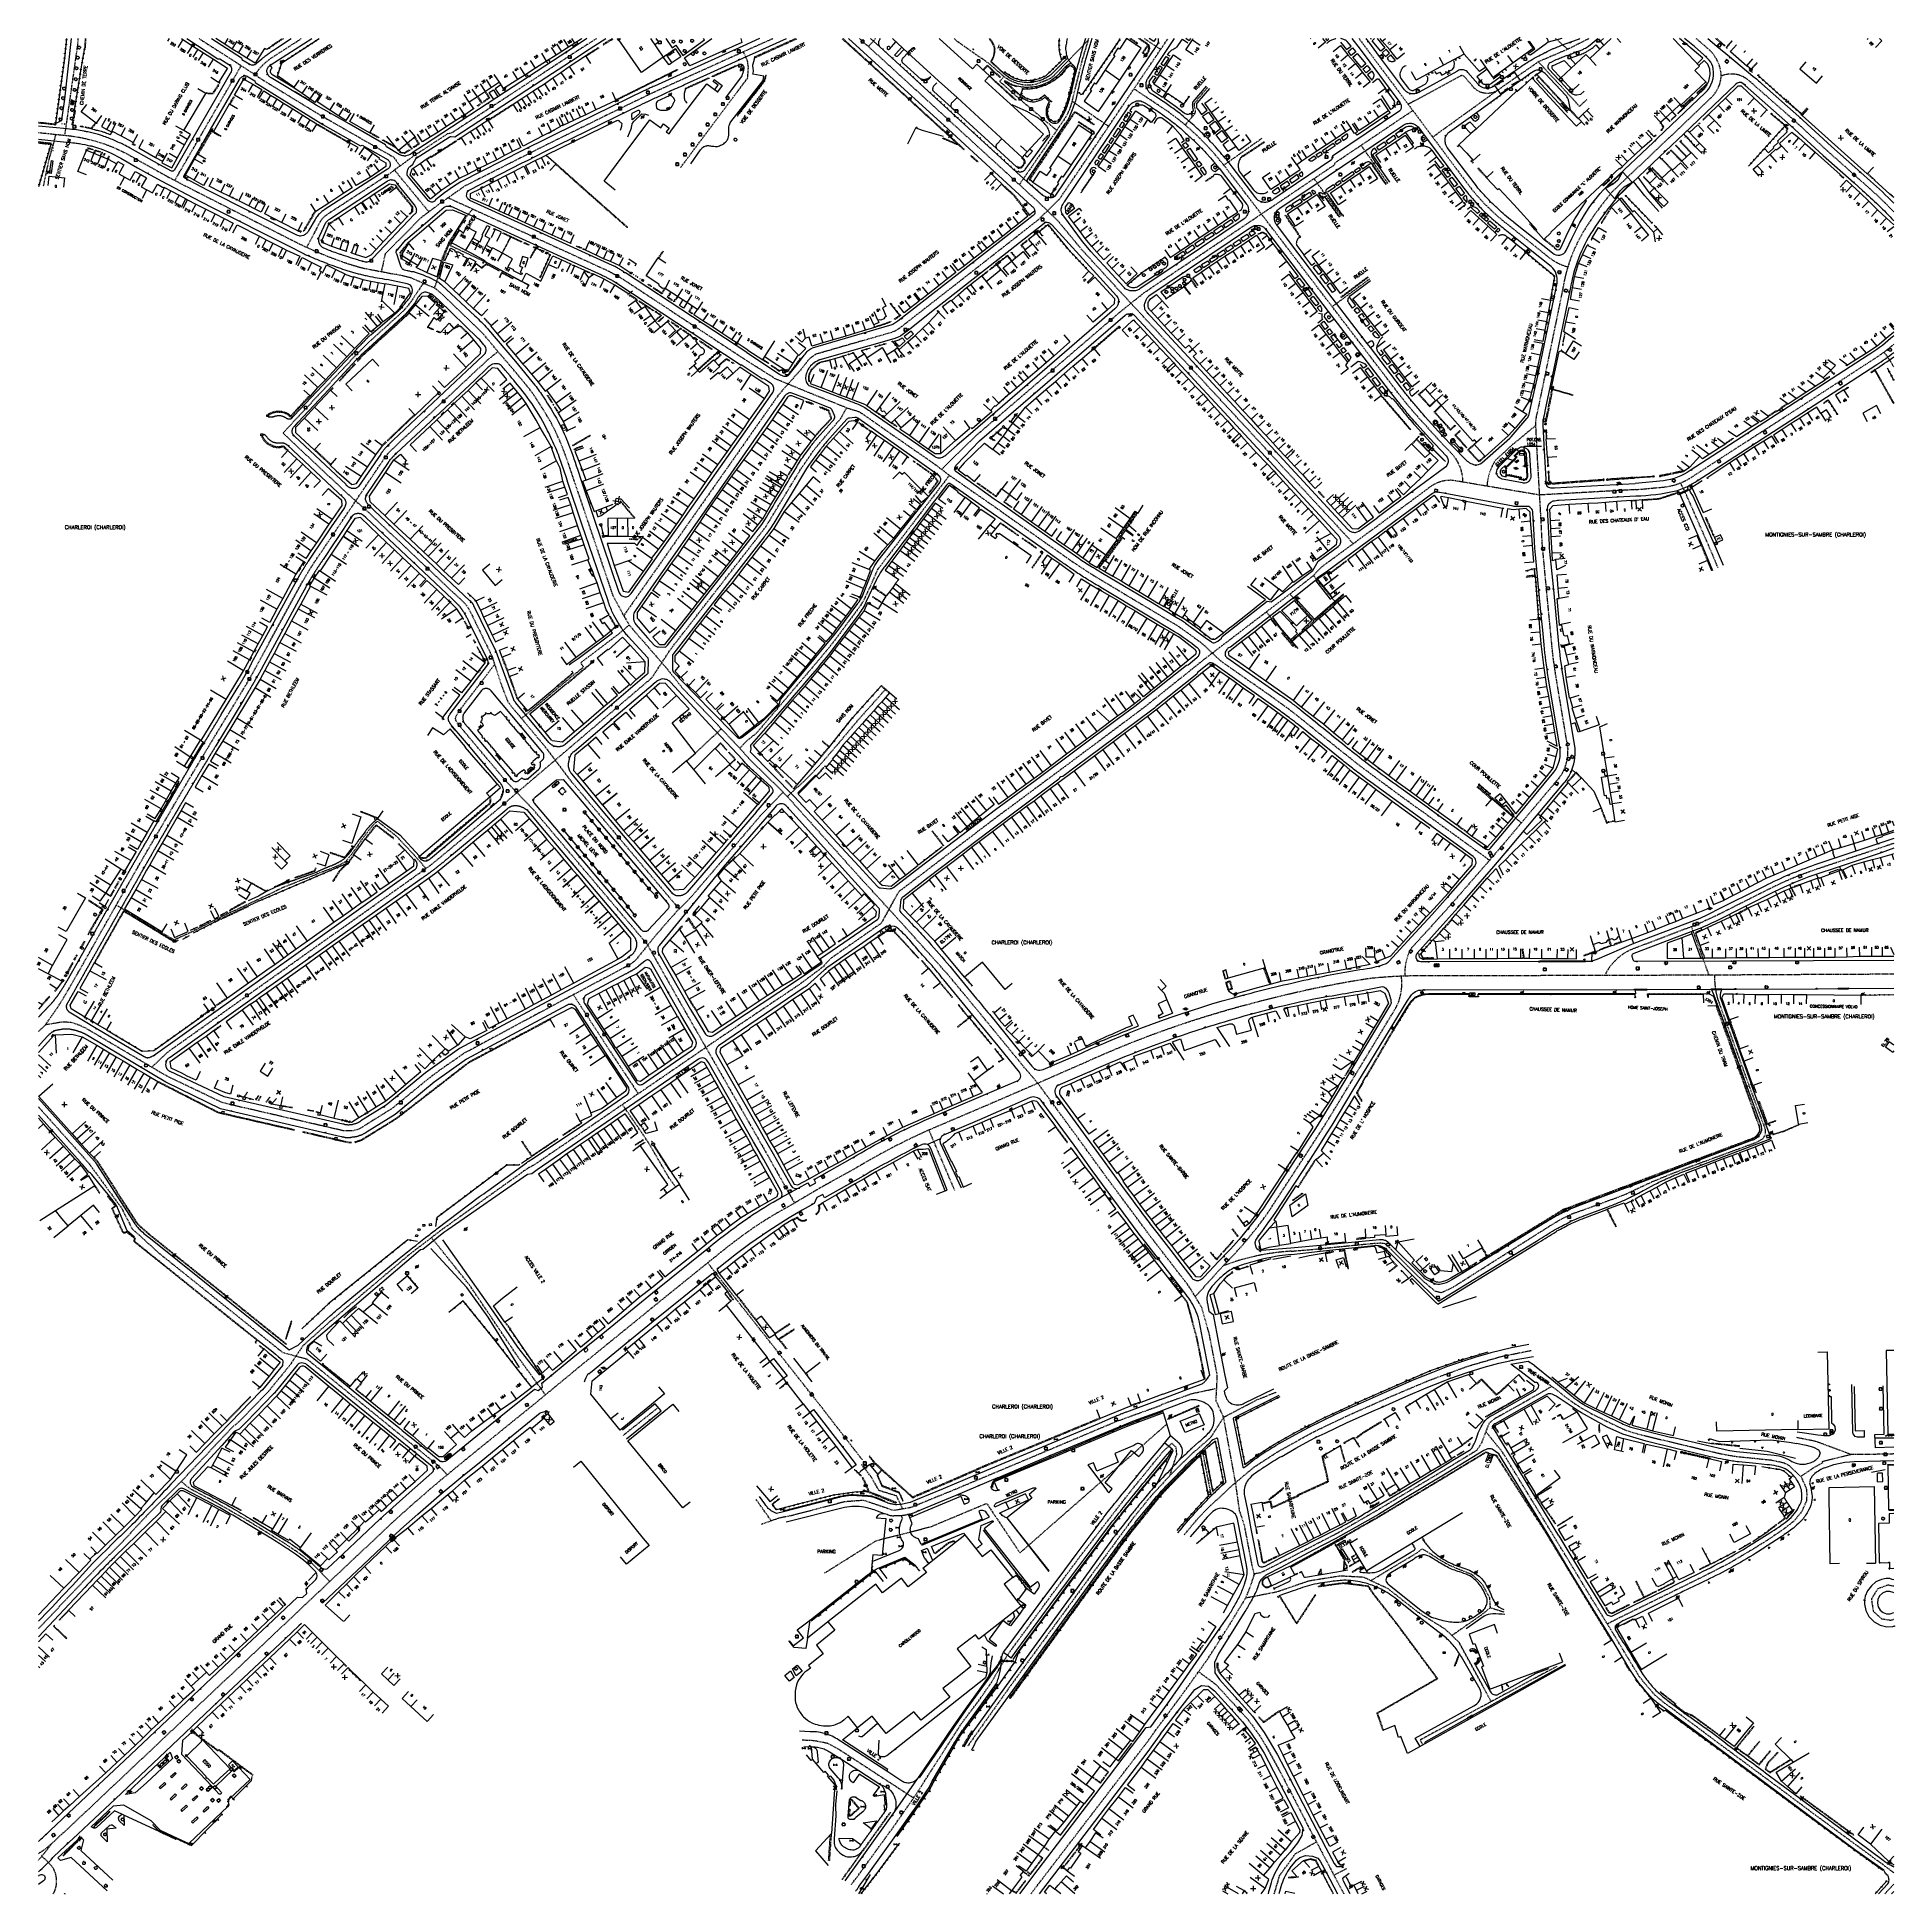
# Model space of a CAD drawing. Header units: millimetres. Extents: x 155999 to 157001, y 123000 to 124001.
import ezdxf
from ezdxf.enums import TextEntityAlignment as Align

# ---------------------------------------------------------------- set-up
doc = ezdxf.new("R2010")
doc.units = ezdxf.units.MM
doc.linetypes.add('DASHED', pattern=[0.75, 0.5, -0.25])
doc.layers.get('0').update_dxf_attribs({"linetype": 'CONTINUOUS'})
for name, color, linetype in [('W0001', 6, 'DASHED'), ('W0008', 7, 'CONTINUOUS'), ('W0017', 7, 'CONTINUOUS'), ('W0100', 7, 'CONTINUOUS'), ('W0105', 7, 'CONTINUOUS'), ('W0112', 1, 'DASHED'), ('W0120', 7, 'CONTINUOUS'), ('W0211', 2, 'CONTINUOUS'), ('W0300', 7, 'CONTINUOUS'), ('W0302', 3, 'CONTINUOUS'), ('W0310', 3, 'CONTINUOUS'), ('W0322', 7, 'CONTINUOUS'), ('W0330', 7, 'CONTINUOUS'), ('W0334', 7, 'CONTINUOUS'), ('W0400', 7, 'CONTINUOUS'), ('W0420', 7, 'CONTINUOUS'), ('W0471', 7, 'CONTINUOUS'), ('W0851', 7, 'CONTINUOUS'), ('W0980', 7, 'CONTINUOUS'), ('W0984', 7, 'CONTINUOUS'), ('W0989', 7, 'CONTINUOUS'), ('W0991', 7, 'CONTINUOUS'), ('W1102', 7, 'CONTINUOUS'), ('W1471', 7, 'CONTINUOUS'), ('W1473', 7, 'CONTINUOUS'), ('W1474', 7, 'CONTINUOUS')]:
    doc.layers.add(name, color=color, linetype=linetype)
doc.styles.get("Standard").update_dxf_attribs({"font": 'romans.shx', "width": 0.85})
doc.dimstyles.get("Standard").update_dxf_attribs({"dimtxt": 1.5, "dimasz": 1.2, "dimexe": 0.625, "dimexo": 0.625, "dimgap": 0.25, "dimtad": 1, "dimdec": 1, "dimzin": 0, "dimdsep": 46, "dimtxsty": 'Standard', "dimcen": -0.5, "dimadec": 0, "dimazin": 0, "dimtfac": 1, "dimtdec": 1, "dimtmove": 0, "dimatfit": 3, "dimfxl": 1, "dimtolj": 1, "dimtzin": 0, "dimarcsym": 0})

# ---------------------------------------------------------------- blocks, each defined once
blk = doc.blocks.new('T420')
for p, q in [((0.7, 0.7), (-0.8, 0.7)), ((-0.8, 0.7), (-0.8, -0.8)), ((0.7, 0.7), (0.7, -0.8)), ((0.7, -0.8), (-0.8, -0.8))]:
    blk.add_line(p, q)
blk.add_ellipse((0, 0), major_axis=(-0.53, 0.53), ratio=1, start_param=3.926991, end_param=10.210176)
blk = doc.blocks.new('T400')
for p, q in [((-0.15, 0.3), (0.15, 0.3)), ((-0.15, -0.25), (-0.15, 0.3)), ((-0.15, 0.15), (0.15, 0.15)), ((-0.15, 0), (0.15, 0)), ((0.15, 0.3), (0.15, -0.25)), ((-0.15, -0.15), (0.15, -0.15)), ((-0.15, -0.25), (-0.15, -0.3)), ((-0.15, -0.3), (0.15, -0.3)), ((0.15, -0.3), (0.15, -0.25))]:
    blk.add_line(p, q)
blk = doc.blocks.new('t105o')
for p, q in [((-0.5, 0), (0.5, 0)), ((0.5, 0), (0.2, 0.1)), ((0.5, 0), (0.2, -0.1))]:
    blk.add_line(p, q)
blk = doc.blocks.new('t112o')
at = {"color": 0, "linetype": 'Continuous'}
for p, q in [((-0.5, 0.5), (0.5, 0.5)), ((-0.5, -0.5), (-0.5, 0.5)), ((0.5, 0.5), (0.5, -0.5)), ((0.5, -0.5), (-0.5, -0.5))]:
    blk.add_line(p, q, dxfattribs=at)
blk = doc.blocks.new('T300')
for p, q in [((-0.8, 0.5), (-0.9, 0.3)), ((-0.9, 0.3), (-0.9, 0.2)), ((-0.9, 0.2), (-0.7, 0.1)), ((-0.7, 0.6), (-0.8, 0.5)), ((-0.8, -0.1), (-0.7, 0.1)), ((-0.6, 0.7), (-0.7, 0.6)), ((-0.7, 0.1), (-0.7, 0.1)), ((-0.5, 0.7), (-0.6, 0.7)), ((-0.3, 0.6), (-0.5, 0.7)), ((-0.3, 0.6), (-0.2, 0.7)), ((-0.2, 0.6), (-0.3, 0.6)), ((-0.2, 0.7), (-0.1, 0.8)), ((-0.1, 0.8), (0.1, 0.8)), ((0.1, 0.8), (0.2, 0.7)), ((0.2, 0.7), (0.3, 0.6)), ((0.3, 0.6), (0.4, 0.5)), ((0.5, 0.5), (0.3, 0.5)), ((0.4, 0.5), (0.4, 0.5)), ((0.6, 0.4), (0.5, 0.5)), ((0.6, 0.4), (0.7, 0.3)), ((0.7, 0.3), (0.7, 0.2)), ((0.7, 0.2), (0.7, 0.1)), ((0.7, 0.1), (0.7, -0.2)), ((-0.8, -0.2), (-0.8, -0.1)), ((-0.7, -0.3), (-0.8, -0.2)), ((-0.8, -0.2), (-0.8, -0.2)), ((-0.7, -0.4), (-0.7, -0.3)), ((-0.5, -0.5), (-0.7, -0.4)), ((-0.4, -0.5), (-0.5, -0.5)), ((-0.4, -0.5), (-0.3, -0.5)), ((-0.3, -0.5), (-0.3, -0.4)), ((-0.3, -0.6), (-0.3, -0.5)), ((-0.3, -0.5), (-0.3, -0.5)), ((-0.2, -0.7), (-0.3, -0.6)), ((-0.1, -0.8), (-0.2, -0.7)), ((0.1, -0.8), (-0.1, -0.8)), ((0.2, -0.7), (0.1, -0.8)), ((0.3, -0.5), (0.2, -0.5)), ((0.3, -0.6), (0.2, -0.7)), ((0.2, -0.7), (0.2, -0.7)), ((0.5, -0.4), (0.3, -0.5)), ((0.3, -0.5), (0.3, -0.6)), ((0.3, -0.5), (0.3, -0.5)), ((0.6, -0.3), (0.5, -0.4)), ((0.7, -0.2), (0.6, -0.3)), ((0.6, -0.3), (0.6, -0.3))]:
    blk.add_line(p, q)
blk = doc.blocks.new('t322o')
at = {"color": 0, "linetype": 'Continuous'}
for radius in [0.25, 0.15]:
    blk.add_circle((0, 0), radius, dxfattribs=at)
blk = doc.blocks.new('t310o')
at = {"color": 0, "linetype": 'Continuous'}
for centre, start, end in [((-0.5, 0.4), 216.8699, 323.1304), ((0.5, -0.4), 36.8699, 143.1303)]:
    blk.add_arc(centre, 0.625, start, end, dxfattribs=at)
blk = doc.blocks.new('t991o')
at = {"color": 0, "linetype": 'Continuous'}
for p, q in [((-1, 1), (1, -1)), ((-1, -1), (1, 1))]:
    blk.add_line(p, q, dxfattribs=at)
blk = doc.blocks.new('t211o')
at = {"color": 0, "linetype": 'Continuous'}
for p, q in [((-0.3, 0.5), (-0.3, 0)), ((0, 1), (0, 0)), ((0.3, 0.5), (0.3, 0))]:
    blk.add_line(p, q, dxfattribs=at)
blk = doc.blocks.new('T471')
for p, q in [((-0.333334, 0.333334), (-0.333334, -0.333334)), ((-0.333334, 0.333334), (0.333334, 0.333334)), ((-0.333334, 0), (0, 0)), ((0.500001, 0.500001), (1.000002, 1.000002)), ((-0.500001, -0.500001), (-1.000002, -1.000002)), ((-0.333334, -0.333334), (0.333334, -0.333334))]:
    blk.add_line(p, q)
blk.add_ellipse((0, 0), major_axis=(0.471405, 0.471405), ratio=1, start_param=5.4977871438, end_param=11.780972451)
blk = doc.blocks.new('T851')
for p, q in [((-0.2, -0.1), (0, 0.3)), ((0, 0.3), (0.2, -0.1)), ((-0.2, -0.1), (0.2, -0.1))]:
    blk.add_line(p, q)
for major_axis in [(-0.106, 0.106), (-0.0354, 0.0354), (-0.0236, 0.0236)]:
    blk.add_ellipse((0, 0), major_axis=major_axis, ratio=1, start_param=3.926991, end_param=10.210176)
blk = doc.blocks.new('t330o')
at = {"color": 0, "linetype": 'Continuous'}
for p, q in [((0.25, -0.25), (-0.25, 0.25)), ((-0.25, -0.25), (0.25, 0.25)), ((-0.25, 0.25), (-0.25, -0.25)), ((0.25, 0.25), (-0.25, 0.25)), ((0.25, -0.25), (0.25, 0.25)), ((-0.25, -0.25), (0.25, -0.25)), ((-0.25, -0.25), (-0.25, -0.25))]:
    blk.add_line(p, q, dxfattribs=at)
blk = doc.blocks.new('T1474')
at = {"color": 0, "linetype": 'Continuous', "flags": 128}
for points in [[(-0.8, -0.5), (-0.8, 0.5)], [(-0.8, 0), (0.7, 0)], [(0.7, 0), (0.7, -0.5), (0.7, 0.5)]]:
    blk.add_lwpolyline(points, dxfattribs=at)
blk = doc.blocks.new('T1471')
at = {"color": 0, "linetype": 'Continuous', "flags": 128}
blk.add_lwpolyline([(-0.75, -0.5), (-0.75, 0.5), (0.75, 0.5), (0.75, -0.5), (-0.75, -0.5)], dxfattribs=at)
blk = doc.blocks.new('T1473')
at = {"color": 0, "linetype": 'Continuous', "const_width": 0.5, "flags": 128}
blk.add_lwpolyline([(-0.25, 0, 1), (0.25, 0, 1)], format="xyb", close=True, dxfattribs=at)

msp = doc.modelspace()

# ---------------------------------------------------------------- linework, layer by layer
at = {"layer": 'W0001'}
for p, q in [((156687.2, 123710.6), (156699.2, 123696.1)), ((156354.1, 123614.9), (156368.1, 123628)), ((156401.4, 123593.8), (156389.2, 123581.2)), ((156348.8, 123475.3), (156388.1, 123406.8)), ((156627.4, 123238.4), (156631.9, 123215.2)), ((156961.4, 123233.1), (156976.8, 123236.9)), ((156790, 123151.8), (156782.4, 123154.2))]:
    msp.add_line(p, q, dxfattribs=at)
at = {"layer": 'W0001', "flags": 128}
for points in [[(156014.3, 123947.9), (156021.2, 123996.3), (156021.5, 124000)], [(156086.6, 124000), (156086.6, 124000), (156106.3, 123987.4), (156121.2, 123977.6), (156150.9, 123959.4), (156175.4, 123945.3), (156191.5, 123936.1), (156194.9, 123931.4)], [(156346.1, 123930.5), (156358.4, 123947), (156382.3, 123978.8), (156382.7, 123984.7), (156382.2, 123988), (156380, 123992.9), (156332.9, 123971.6), (156318.6, 123964.8), (156273.9, 123942.8), (156229.9, 123920.6), (156216.4, 123911.1), (156206.3, 123903.5), (156186.9, 123884), (156184.8, 123874.3)], [(156395.9, 124000), (156380, 123992.9)], [(156690.5, 123747.6), (156620.2, 123823.6), (156594.1, 123851.7), (156583, 123863.7), (156561.9, 123886.8), (156549.4, 123901.9), (156537.9, 123912.9), (156450.8, 123992.6), (156442.6, 124000)], [(156451.2, 124000), (156447.3, 123995.7)], [(156596.1, 124000), (156604.9, 123994.2)], [(156824.3, 123994.3), (156808.4, 123987.5), (156786.6, 123972.3)], [(156817.7, 124000), (156824.3, 123994.3)], [(156835.7, 124000), (156835.7, 124000), (156824.3, 123994.3)], [(156895.1, 123998.7), (156893.5, 124000)], [(156073.5, 123923.5), (156109.3, 123985.4)], [(156834.5, 123967.1), (156830.6, 123963.5), (156824.4, 123970.3), (156808.4, 123987.5)], [(156548.9, 123950.5), (156527.9, 123968.2), (156518.1, 123977), (156520.4, 123979.6)], [(156557.1, 123966.3), (156576.9, 123952.7)], [(156505.2, 123785.9), (156583, 123852.7), (156596, 123863.1), (156616.6, 123876.9), (156651.9, 123900.6), (156667.4, 123911), (156698.7, 123932.1), (156698.9, 123933.1), (156740.8, 123961.3)], [(156002.8, 123920.7), (156005.8, 123934.9), (156009.5, 123948.4)], [(156659.4, 123946.2), (156638.9, 123931.8)], [(156727.3, 123922), (156712.9, 123942.5)], [(156210.5, 123906.6), (156191.9, 123929.2)], [(156702.1, 123904.3), (156687.5, 123924.6)], [(156220.9, 123914.2), (156307.8, 123874.5), (156314.4, 123870.8), (156380.3, 123827.4)], [(156213.5, 123865.6), (156215.5, 123871.2), (156218, 123879.8), (156221.2, 123888.9), (156228.6, 123900.7), (156230.3, 123903.5)], [(156234, 123908.2), (156230.3, 123903.5), (156230.3, 123903.5)], [(156221.2, 123888.9), (156241, 123879.6), (156261.3, 123868.7), (156264.2, 123867.1)], [(156207.4, 123868.1), (156200.7, 123871.1), (156192.4, 123873)], [(156247.7, 123831.3), (156239.8, 123840.8), (156236.1, 123844.5), (156216.5, 123863.2), (156213.5, 123865.6), (156207.4, 123868.1), (156203.6, 123862.4), (156200.3, 123857.5), (156197.2, 123853.7)], [(156717.4, 123870.4), (156697.3, 123855.5)], [(156197.6, 123854), (156185.3, 123842.9), (156179.7, 123837.8), (156173.5, 123831.8), (156169.3, 123827.5), (156131.8, 123787.4), (156165.2, 123756), (156177.3, 123745.2), (156226.5, 123698.7), (156229.1, 123696.3), (156231, 123694.2), (156231.9, 123692.5), (156233.2, 123690.2), (156244.4, 123667.3), (156249.6, 123651.3), (156253, 123642.6), (156255.4, 123639.5), (156272.9, 123618.6), (156286.1, 123601), (156294.6, 123590.9), (156312.2, 123570.1), (156345.4, 123530.8)], [(156315.5, 123689), (156309.9, 123699.3), (156298.6, 123732.7), (156289, 123761.1), (156288.6, 123762.3), (156287.5, 123765.5), (156285.6, 123771.2), (156282.9, 123778.7), (156281, 123783.2), (156278.5, 123788.7), (156276, 123793.6), (156272, 123800.2), (156267.2, 123807.7), (156264.9, 123810.9), (156255.7, 123822), (156253.3, 123824.8), (156247.7, 123831.3), (156241.8, 123826.6), (156233, 123818.3)], [(156419.2, 123830.1), (156415.4, 123827.3), (156411.9, 123822.7), (156404, 123813.8), (156397, 123816.7), (156395.3, 123817.9), (156386, 123823.7), (156380.3, 123827.4)], [(156000, 123464.8), (156000.1, 123464.9), (156003.8, 123468.4), (156010.6, 123478.2), (156013.1, 123482.2), (156015.2, 123485.7), (156018.7, 123491.8), (156024.1, 123501.2), (156033.4, 123517.8), (156046.1, 123540.2), (156056.3, 123558.1), (156081, 123600.4), (156091, 123617.2), (156099, 123630.4), (156106.1, 123642), (156113.3, 123654), (156118.7, 123663.8), (156124.9, 123675.3), (156139, 123701.2), (156142.1, 123706.9), (156145.4, 123712.5), (156149.1, 123718.3), (156153.8, 123725.2), (156164.7, 123741.4), (156186.1, 123773.2), (156188.6, 123776.5), (156193.5, 123781.4), (156215, 123801.5), (156233, 123818.3)], [(156329.7, 123654.7), (156330.7, 123655.6), (156336, 123663.6), (156340.7, 123670.8), (156392, 123736.8), (156411.1, 123768.3), (156418.7, 123779.2), (156426.4, 123788.2), (156432.4, 123795.2), (156435.6, 123801), (156414.4, 123809.5), (156404, 123813.8), (156398.9, 123808), (156320.8, 123696.6), (156315.5, 123689), (156318.4, 123683.9), (156336, 123663.6), (156338.5, 123660.7)], [(156435.6, 123801), (156442.5, 123798.9), (156460.5, 123786.3), (156483.9, 123770.1), (156486.8, 123767.8), (156491, 123764.6), (156515.9, 123747.3), (156543.7, 123727.6)], [(156505.2, 123785.9), (156491.9, 123772.9), (156486.8, 123767.8)], [(156491, 123764.6), (156464.7, 123730.1), (156452.3, 123713.8), (156447.8, 123703.6), (156445, 123697.7), (156443, 123694.3), (156427.7, 123673.7), (156422.3, 123667.1), (156387, 123625.6), (156381.8, 123621.5), (156378, 123617.5), (156383.2, 123611.7), (156401.4, 123593.8), (156403.6, 123591.5), (156440.2, 123550.7)], [(156690.5, 123747.6), (156703.3, 123733.7), (156708.7, 123727.8)], [(156746.5, 123583), (156742, 123586.1), (156729, 123595.6), (156712.4, 123607.9), (156699.9, 123617.8), (156679.8, 123634), (156675.5, 123637.4), (156663.7, 123646), (156649.2, 123656.1), (156637.3, 123664.5), (156632.7, 123668.8), (156661.8, 123691), (156674.5, 123700.6), (156687.2, 123710.6), (156692.2, 123715.7), (156708.7, 123727.8), (156713.4, 123731.3), (156723.7, 123738.8)], [(156543.7, 123727.6), (156557, 123718.3), (156559.8, 123716.4), (156566.2, 123712.2), (156573.1, 123708), (156598.8, 123692.6), (156607.3, 123687.5), (156613.2, 123684), (156616.6, 123681.7), (156626.7, 123674.4), (156632.7, 123668.8), (156627.4, 123664.7), (156622.2, 123660.5), (156596.7, 123640.1), (156570.5, 123620.5), (156543.6, 123600.5), (156514.5, 123578.9), (156477.3, 123550.5)], [(156687.5, 123686.1), (156687, 123686.7), (156676.9, 123698), (156674.5, 123700.6)], [(156675, 123675.2), (156687.5, 123686.1), (156699.2, 123696.1), (156703.8, 123700.3)], [(156283.9, 123653.2), (156293.8, 123661.3), (156292.3, 123663.6), (156312.1, 123678.6), (156318.4, 123683.9)], [(156677.7, 123671.9), (156675, 123675.2), (156664.6, 123687.6), (156661.8, 123691)], [(156328.5, 123511.4), (156266.5, 123584.7), (156251.8, 123600), (156228.7, 123627.5), (156226.9, 123629.6), (156225.8, 123631), (156225.3, 123631.9), (156225, 123632.6), (156224.8, 123633.7), (156225.4, 123635.2), (156226.4, 123637), (156227.5, 123638.6), (156237.1, 123651.1), (156245.9, 123662.7)], [(156061.1, 123445.6), (156069.9, 123453.9), (156193.5, 123541.7), (156202.7, 123548.3), (156211.3, 123554.4), (156222, 123563.2), (156249.2, 123586.1), (156329.7, 123654.7)], [(156260.4, 123633.6), (156283.9, 123653.2)], [(156378, 123617.5), (156368.1, 123628), (156347.1, 123650), (156338.5, 123660.7)], [(156456.5, 123649.2), (156441.5, 123632.4), (156430, 123618.7), (156423, 123610.5), (156418, 123605.1), (156413.3, 123600.3), (156403.6, 123591.5)], [(156775.9, 123597.4), (156799.2, 123577.3)], [(156389.2, 123581.2), (156352.2, 123537.8), (156342.9, 123528.3), (156332.6, 123516.5), (156321.9, 123503.3), (156320.1, 123501.8), (156317.6, 123500.2), (156295.5, 123488.5), (156276, 123478.1), (156244.5, 123461.2), (156233.8, 123455.4), (156229.1, 123452.9), (156223.4, 123448.9), (156216.2, 123443.9), (156209.2, 123438.6), (156198.5, 123429.8), (156190.7, 123423.4), (156172.8, 123412.2), (156169.4, 123411.2), (156164.9, 123411.2), (156162.3, 123411.8), (156103.1, 123425.5), (156099.1, 123426.5), (156069.2, 123440.8), (156025.5, 123466.6), (156021.8, 123468.3), (156017.8, 123469.7), (156012.6, 123469.9), (156008.2, 123469.1), (156003.8, 123468.4)], [(156746.5, 123583), (156782.2, 123557.1)], [(156208.9, 123552.7), (156201.5, 123561.1), (156196, 123566.9), (156193.2, 123569.9), (156182.8, 123578.1), (156181.6, 123577.3), (156179.7, 123575.2), (156177.1, 123572), (156173.9, 123567.7), (156171.4, 123563.9), (156168.7, 123560.3), (156166.8, 123557.8), (156165.7, 123556.5), (156162.2, 123554.4), (156144.2, 123547.3), (156132, 123542.5), (156123.4, 123538.3), (156096.8, 123525.8), (156083.1, 123518.7), (156073.5, 123514.3), (156072.6, 123514.5), (156062.3, 123520.5), (156042, 123533)], [(156477.3, 123550.5), (156463.5, 123540), (156454.3, 123523.2), (156427, 123504.2), (156423, 123499.8), (156409.8, 123489.9), (156365.4, 123460.1), (156354.2, 123452.4), (156267.3, 123393), (156263.3, 123390.8), (156217.7, 123358.2), (156200.2, 123344.8), (156157.2, 123308.5), (156142.6, 123295.5), (156135.5, 123284.9), (156123.8, 123270.6), (156107.8, 123254.2), (156104.6, 123251.6), (156077, 123222.3), (156058.5, 123204), (156045.8, 123190.3), (156025.7, 123170), (156000, 123142.9)], [(156509.8, 123471.8), (156490.3, 123495.4), (156464.8, 123523.8), (156440.2, 123550.7), (156440.2, 123550.7)], [(156890.9, 123521.3), (156900.3, 123495.2)], [(156328.4, 123511.3), (156348.8, 123475.3)], [(156308.4, 123453.8), (156288.3, 123484.7)], [(156561.4, 123405.9), (156538.7, 123436.9), (156531.6, 123445.2), (156509.8, 123471.8)], [(156308.4, 123453.8), (156320.2, 123436), (156323.3, 123431.3), (156323.3, 123431.3)], [(156675.2, 123346.4), (156688.1, 123347.5), (156698.7, 123348.6), (156719, 123350.6), (156723.4, 123350.9), (156725.6, 123350.6), (156727.9, 123348.6), (156737.3, 123339.1), (156746.4, 123330.2), (156752.8, 123324.9), (156756.1, 123324.1), (156761.8, 123326.6), (156775.8, 123335.5), (156815.7, 123360.7), (156820.5, 123363.6), (156827, 123366.7), (156836.6, 123370.1), (156854.7, 123376.8), (156869.4, 123383.7), (156881.8, 123388.8), (156895.7, 123394), (156926.2, 123405.2), (156929.8, 123407.3), (156930.8, 123409.5), (156930.8, 123412.1), (156929.8, 123414.8), (156922.3, 123435)], [(156000, 123424.2), (156027.1, 123393.9), (156044.8, 123369.7), (156050.5, 123358.5), (156056.1, 123353.5), (156064.7, 123345.6), (156131.6, 123291.9), (156144.9, 123288.2), (156194.5, 123247.9), (156194.5, 123247.9)], [(156343.5, 123381), (156340, 123385.7), (156329.2, 123404.3), (156326.7, 123408.1), (156317.6, 123421.3), (156314.7, 123425.5), (156314.7, 123425.5)], [(156493.9, 123379.1), (156480, 123411.7)], [(156388.1, 123406.8), (156407.5, 123372.4)], [(156655.3, 123172.4), (156654.3, 123176.4), (156651.4, 123191.5), (156650.1, 123198.4), (156647.4, 123206.5), (156645.3, 123221.5), (156641.8, 123240.5), (156638.8, 123256.9), (156634.7, 123265.9), (156635.1, 123272.5), (156635.4, 123279.5), (156631, 123302.1), (156627, 123316.1), (156623.5, 123321.9), (156620, 123327.6), (156599.8, 123353.8), (156575.9, 123385.9), (156561.4, 123405.9), (156561.4, 123405.9)], [(156273.3, 123269), (156258.7, 123289.1), (156232.5, 123328), (156214.7, 123350.2), (156211.8, 123353.7)], [(156444.1, 123233.9), (156421.1, 123263.6), (156375.3, 123321.5), (156360.7, 123340.2)], [(156623.5, 123321.9), (156631.2, 123330.4), (156638.5, 123338.5), (156638.5, 123338.5)], [(156802.7, 123283.1), (156812.5, 123275.7), (156815.7, 123273.5), (156817.8, 123272), (156823.9, 123267.1), (156831.2, 123262.1), (156833.6, 123260.8), (156837.4, 123258.6), (156848.5, 123253.2), (156853.1, 123251), (156856.1, 123249.7), (156862.4, 123247.8), (156873.5, 123245.1), (156888.2, 123241.6), (156895.7, 123239.8), (156903.3, 123238), (156909.1, 123236.8), (156912.3, 123236.2), (156915.9, 123235.7), (156933.7, 123233.9), (156936.1, 123233.4), (156940.9, 123232.3), (156943.2, 123231.1), (156949.9, 123225), (156952.8, 123218.7), (156953.1, 123215.3), (156952.9, 123211.8), (156952.3, 123210.4), (156950.3, 123205.9), (156946.1, 123200.9), (156940.9, 123196.8), (156932.9, 123191.3), (156924.4, 123186), (156911.5, 123178.3), (156897.3, 123171), (156863.1, 123154.2), (156849.7, 123147.6), (156845.6, 123145.5), (156845.6, 123145.5)], [(156605.1, 123263.7), (156621.2, 123269.5), (156625.9, 123270.6), (156635.1, 123272.5), (156635.1, 123272.5)], [(156815.7, 123273.5), (156810.3, 123270.4), (156798, 123263.4), (156784.4, 123255.8), (156781.8, 123253.6), (156780.1, 123249.1), (156777.7, 123242.9), (156775.2, 123239), (156753.4, 123225.8), (156736.5, 123215.7), (156721.5, 123206.7), (156700.4, 123194.5), (156687.4, 123187.8), (156669.4, 123178.4), (156660.7, 123174), (156658.8, 123173.1), (156655.3, 123172.4), (156653.5, 123166.8), (156650.6, 123159.4), (156640.1, 123142.1), (156640.1, 123142.1)], [(156334.1, 123262.2), (156315.2, 123247.1)], [(156605.2, 123263.3), (156581.1, 123254.6), (156527.3, 123231.9), (156494.6, 123218.2), (156470.2, 123208.2), (156460.9, 123206.6), (156453.9, 123209), (156444.7, 123212.1), (156434.5, 123211.3), (156406.1, 123203.9), (156399.1, 123202.5), (156389.5, 123199.1)], [(156622.6, 123237.9), (156632, 123246.2), (156638.8, 123256.9), (156656.6, 123266.2), (156667.2, 123270.5), (156667.2, 123270.5)], [(156423.7, 123172.9), (156423.7, 123172.9), (156451.6, 123190.4), (156481, 123197.9), (156511.1, 123210.5), (156529, 123183.8), (156608.2, 123253.2)], [(156438.2, 123005.1), (156441.4, 123009.3), (156461, 123036.3), (156473.6, 123054.4), (156481.9, 123067.5), (156497.6, 123091.9), (156507.4, 123104.9), (156513.8, 123114.2), (156517.9, 123121.3), (156522.4, 123128.9), (156560.9, 123181.2), (156588.9, 123217.3), (156606, 123238.3), (156610.9, 123242.9), (156613, 123240.9), (156613.4, 123236.8), (156609.6, 123225.2)], [(157000, 123011.3), (156996.1, 123014.3), (156958.9, 123041.6), (156941.6, 123054.5), (156909.2, 123078.5), (156880.1, 123100.2), (156875.7, 123103.4), (156871.2, 123107.2), (156865.8, 123113.4), (156862.8, 123117.2), (156856.7, 123127.2), (156849, 123140), (156845.6, 123145.5), (156836.5, 123160.3), (156830.2, 123170.7), (156811.2, 123201.9), (156789.1, 123238.1), (156785.5, 123242.5), (156780.1, 123249.1), (156780.1, 123249.1)], [(156465.9, 123207.4), (156462.5, 123214.5), (156453, 123217.4), (156449, 123224.6), (156443.6, 123231.5)], [(156622.5, 123238), (156612.6, 123228.4), (156599.8, 123214.6), (156590.1, 123202.6), (156562.3, 123164.7), (156524.2, 123112.5), (156500.7, 123079.4)], [(156617.5, 123193.5), (156624.5, 123201.8), (156630.1, 123207.8), (156635.5, 123212.7), (156643.7, 123220.4), (156655.3, 123230.1), (156668.4, 123238.6), (156668.4, 123238.6)], [(156961.7, 123232.4), (156956.9, 123229.7), (156949.9, 123225), (156949.9, 123225)], [(156139.5, 123184.3), (156131.9, 123189.4), (156112.6, 123201.3), (156093.5, 123212.2), (156081.8, 123218.3), (156077, 123222.3), (156077, 123222.3)], [(156395, 123201.1), (156386.8, 123212.6), (156386.8, 123212.6)], [(156718.1, 123168.8), (156726.8, 123174.1), (156743.3, 123184), (156745.9, 123186), (156749.3, 123183.9), (156756.5, 123179.3), (156760.7, 123177), (156766, 123174.9), (156772.4, 123172.3), (156778.1, 123167.1), (156782.1, 123159.5), (156782.4, 123154.2), (156778.9, 123151.2), (156770.7, 123145.4), (156761.8, 123139.2), (156761.8, 123139.2)], [(156783, 123103.6), (156779.5, 123110.2), (156765.8, 123135.4), (156761.8, 123139.2), (156758, 123142.8), (156743.7, 123151.7), (156727.4, 123164.5), (156718.1, 123168.8), (156714.4, 123170.6), (156701.7, 123171.3), (156684.7, 123168.6), (156667.5, 123162.7), (156650.6, 123159.4), (156650.6, 123159.4)], [(156818.4, 123122.6), (156787.4, 123106), (156783, 123103.6), (156744.8, 123083), (156746, 123080.3), (156746, 123080.3)], [(156411.6, 123083), (156418, 123082.7), (156425.2, 123081.3), (156431.5, 123077.9), (156471.7, 123051.7)], [(156534.9, 123000), (156598.9, 123083.5), (156602.1, 123088.1), (156602.1, 123088.1)], [(156666.1, 123000), (156669, 123009.9), (156669, 123009.9), (156669, 123009.9)], [(157000, 123005.3), (156995.2, 123000)]]:
    msp.add_lwpolyline(points, dxfattribs=at)
for points in [[(156116.7, 123980.5, -0.104752), (156126.4, 123990.1), (156141.7, 124000)], [(156300.8, 124000), (156290.9, 123993.7), (156223, 123949.3), (156220.4, 123948.6), (156202.5, 123936.9), (156188, 123926.3), (156155.5, 123905.1, 0.107579), (156151.9, 123901.4), (156144.6, 123887.5)], [(156419.2, 123830.1), (156460, 123841.8, 0.076396), (156465.2, 123844.8), (156480.1, 123856.4), (156539.2, 123902.6), (156550.4, 123913.6), (156604.5, 123993.7), (156608.8, 124000)], [(156565.8, 123999.1), (156547.4, 123980.2, -0.104887), (156543.7, 123977.7, -0.020327), (156538.4, 123975.7, -0.124814), (156530.4, 123975.1, -0.135476), (156519.4, 123980.4), (156512.3, 123986.6), (156494.8, 123998.8), (156493.5, 124000)], [(156566, 124000), (156562.4, 123988), (156557.1, 123966.4, -0.067254), (156553.8, 123957.9), (156548.9, 123950.6), (156528.7, 123921.3)], [(156711.8, 124000, -0.001212), (156712.2, 123999.5), (156734.7, 123969.4), (156751.7, 123946.6), (156770.7, 123921.2, 0.0711), (156793.4, 123898.7)], [(156745.2, 123794.2, -0.020477), (156732, 123810.1), (156664.8, 123898.1), (156653.4, 123912.9), (156639.9, 123930.5, 0.062431), (156614, 123956.8), (156608.8, 123960.7), (156590.5, 123972.9)], [(156618.1, 123953.4), (156623.2, 123959.4, 0.217767), (156623.5, 123961.9), (156623.2, 123962.9), (156623.1, 123964.5), (156623.2, 123965.4), (156628.1, 123971.2), (156630.2, 123973.7)], [(156751.4, 123946.9), (156786.6, 123972.3, -0.388264), (156773.4, 123973.9), (156768.3, 123979.8, 0.260388), (156766.3, 123979.8), (156738.3, 123964.6)], [(156000, 123949.4), (156015.4, 123947.8, -0.092217), (156047, 123938.3), (156069.1, 123925.9), (156076.9, 123921.8), (156137, 123891.2, 0.038096), (156167.8, 123878.4, 0.029487), (156177.2, 123875.9), (156192.4, 123873)], [(156793.4, 123898.7), (156814.1, 123882.1, 0.10639), (156824.4, 123877)], [(156860.8, 123756.9), (156876.1, 123758.3, 0.124419), (156892.2, 123764.4), (156922.6, 123784.1), (156951.8, 123802.9), (156987.9, 123826.4, 0.041665), (157000, 123835.3)], [(157000, 123822.9), (156999.5, 123823.9, 0.045509), (156994.7, 123831, -2.901616)], [(156745.2, 123794.2), (156754.7, 123783.7), (156760.9, 123777.2, -0.197187), (156767.6, 123760.9)], [(156806.9, 123791.4), (156793.4, 123780.2), (156785.3, 123772.7, 0.128586), (156780.7, 123758.8)], [(156860.8, 123756.9), (156808.9, 123754), (156762.1, 123761.9, 0.18686), (156749.2, 123757.7), (156723.7, 123738.8)], [(156905.3, 123714.7), (156900.5, 123726.1), (156897.2, 123733.6), (156888.9, 123752.5, 0.01567), (156885, 123760.6, -1.668847)], [(157000, 123495.7), (156956.4, 123495.5), (156922.8, 123495.3), (156849.4, 123495), (156747.6, 123494.8, 0.030306), (156717, 123493.3, 0.014609), (156685.5, 123487.5, 0.012006), (156650.6, 123479, 0.042125), (156564.4, 123448.2)], [(156675.2, 123346.4, 0.076213), (156638.5, 123338.5, 0.043946), (156662.7, 123367.2), (156687.6, 123405.4), (156691.1, 123410.9), (156694.1, 123415.6), (156705.9, 123435), (156731.7, 123477.7, 0.154667), (156734.6, 123494.6)], [(156922.3, 123435), (156905.4, 123481.7, -0.084019), (156903.6, 123495.2)], [(156194.5, 123247.9), (156203.6, 123240.5), (156214.2, 123231.9, -0.046284), (156220.3, 123225.9, -1.960342)], [(156139.5, 123184.3, -0.053688), (156150.8, 123174.8), (156157, 123168.4)], [(156144.4, 123156.4), (156141.8, 123153.9), (156127.5, 123140.5), (156110.6, 123124.5), (156090.7, 123105.8), (156066.9, 123083.3), (156050.4, 123067.7), (156036.4, 123054.5), (156020.2, 123039.2), (156007, 123026.9, -0.038866), (156000, 123021.6)], [(156000, 123018.1, 0.023243), (156007, 123026.9)]]:
    msp.add_lwpolyline(points, format="xyb", dxfattribs=at)
at = {"layer": 'W0001'}
for points in [[(156895.1, 123998.7), (156900.2, 123994.3, -0.20182), (156907, 123979.8, -0.191494), (156901.1, 123967.7), (156884.1, 123951.5), (156874.3, 123942.2), (156871, 123939.1), (156848.4, 123917.6, 0.032342), (156834.4, 123898.7, 0.103722), (156821.7, 123865.7), (156812.9, 123823), (156808.3, 123800.9), (156807.7, 123798.1, 0.077133), (156806.9, 123791.4), (156807.7, 123775.7), (156809.4, 123746.2), (156810.4, 123727), (156810.6, 123725.1), (156812.7, 123702.5), (156815.7, 123671.5, 0.015748), (156818, 123654.7), (156824.3, 123616.9, -0.120664), (156822.3, 123606, -0.066434), (156819.4, 123601.3), (156789.6, 123565.8), (156781.5, 123556.4), (156762.2, 123534.2), (156754.1, 123525.2), (156740.1, 123509.9, 0.153895), (156736.5, 123494.7)], [(156946.7, 123955.6), (156922, 123977.3), (156921, 123978.1, 0.268274), (156907, 123979.8, 0.268274)], [(156946.7, 123955.6), (156964.2, 123939.5), (156980.8, 123924.7), (156985.3, 123920.7, -0.023696), (157000, 123906.6, -0.018225)], [(157000, 123566.2), (156991.6, 123563.4), (156958.2, 123552.2, 0.037385), (156931.6, 123541), (156905, 123527.6), (156893.5, 123522.3), (156858.8, 123509.1, 0.185748), (156844.2, 123495)], [(156564.4, 123448.2), (156530.4, 123433.3), (156511.6, 123425.2), (156479.7, 123411.6, 0.030224), (156441.6, 123391.8), (156420.8, 123380.2), (156404.4, 123370.5, 0.022118), (156386.4, 123359.7, 0.019928), (156364.9, 123343.5), (156334.8, 123319.2), (156308, 123297.4), (156293.7, 123285.8), (156291, 123283.6)], [(156008, 123000), (156008.2, 123000.3, 0.283024), (156007.3, 123014.9), (156001.9, 123020.3)]]:
    msp.add_lwpolyline(points, format="xyb", dxfattribs=at)
for points in [[(156571.1, 123714.7), (156576.3, 123721.8), (156580.8, 123727.9), (156581.9, 123729.4), (156583, 123732.2), (156585.3, 123735.6), (156587, 123738.1), (156588.3, 123739.9), (156590, 123742.5), (156591.3, 123744.5), (156591.5, 123745.1)], [(156668.4, 123238.6), (156687.8, 123249.3), (156706.6, 123258.2), (156727.8, 123267.6), (156749.8, 123276.9), (156770.6, 123284.5), (156788.6, 123289.7), (156804.5, 123292.9)], [(156291, 123283.6), (156266.9, 123263.7), (156250.3, 123250.3), (156233.8, 123236.9), (156225.1, 123229.8), (156212.2, 123219.1), (156200.6, 123209), (156191.5, 123200.8), (156171, 123181.5), (156160, 123171.2), (156153.6, 123165.1), (156144.4, 123156.4)], [(157000, 123237.1), (156990.1, 123236.9), (156976.8, 123236.9), (156957.8, 123243.9), (156947.8, 123245.9)], [(157000, 123165.8), (156996.8, 123166.4), (156991.3, 123164.4), (156987.9, 123158.9), (156988.9, 123152.4), (156993.4, 123148.3), (156998.4, 123147.5), (157000, 123148.1)], [(156602.1, 123088.1), (156614.9, 123105.3), (156620, 123112.3), (156630.5, 123127), (156640.1, 123142.1)], [(156625.3, 123119.7), (156634.6, 123112.9), (156649.3, 123096.9), (156652, 123093.9), (156658.2, 123085.3), (156661.8, 123079.4), (156668.9, 123066.4), (156680.1, 123044.9), (156684.1, 123037), (156693.5, 123019.1), (156700.7, 123005.4), (156703.6, 123000)], [(156669, 123009.9), (156669, 123009.9), (156677.6, 123021.7), (156688.8, 123028)], [(156705.1, 123013.6), (156698.3, 123010)]]:
    msp.add_lwpolyline(points, dxfattribs=at)
at = {"layer": 'W0008'}
for p, q in [((156248.6, 123874.6), (156242.3, 123878)), ((156602.4, 123342.1), (156596, 123350.3)), ((156822.8, 123123.7), (156772.8, 123096))]:
    msp.add_line(p, q, dxfattribs=at)
at = {"layer": 'W0008', "flags": 128}
for points in [[(156017.6, 124000), (156014.1, 123967.4), (156012.5, 123956.3), (156011, 123954.9), (156009.2, 123954.2)], [(156080, 124000), (156096.8, 123989.1), (156097.8, 123989.2), (156102.6, 123986.1)], [(156295.6, 124000), (156289.4, 123996), (156251.8, 123971.4)], [(156290.1, 123998.2), (156290.7, 123997.4), (156288.1, 123995.7), (156287.6, 123996.6)], [(156378.6, 124000), (156379.1, 123997.9)], [(156453.5, 123995.5), (156448.5, 124000)], [(156892.5, 123995.7), (156887.2, 124000)], [(156807.6, 123980.9), (156810.2, 123982.5)], [(156249.3, 123975.1), (156246.2, 123973), (156248.7, 123969.4)], [(156364.5, 123972.5), (156366.3, 123974.9), (156363.6, 123976.9), (156364.3, 123977.9), (156368.5, 123974.7), (156366, 123971.4)], [(156333.9, 123966.5), (156340.1, 123969.3)], [(156311.6, 123955.7), (156273.7, 123937.2)], [(156772, 123948.8), (156768.2, 123952.9), (156771.5, 123955.2), (156775, 123951.4)], [(156276.1, 123949.8), (156276.3, 123949.5), (156275, 123948.9), (156274.8, 123949.2)], [(156278, 123950.8), (156278.1, 123950.6), (156277.1, 123950.1), (156277, 123950.3)], [(156746.9, 123948), (156748.6, 123945.7)], [(156534.5, 123940.5), (156535.7, 123939.4), (156532.9, 123936.2), (156531.9, 123937)], [(156080.7, 123925.6), (156080.2, 123924.8), (156079, 123925.5), (156079.5, 123926.3)], [(156238.6, 123919.4), (156238.4, 123919.7), (156239.6, 123920.3), (156239.8, 123920)], [(156127.6, 123902.7), (156127.3, 123902.1), (156125.3, 123903.1), (156125.6, 123903.7)], [(156153.6, 123889.9), (156153.3, 123889.8), (156152.9, 123890), (156152.4, 123891.4), (156152.5, 123891.8), (156152.9, 123891.8)], [(156659.5, 123891.9), (156662.1, 123893.8)], [(156123.8, 123796.1), (156124.1, 123796.1), (156124.3, 123796.1), (156124.6, 123796.1), (156124.8, 123796.1), (156125, 123796.1), (156125.3, 123796.1), (156125.5, 123796.1), (156125.8, 123796.1), (156126, 123796.2), (156126.3, 123796.2), (156126.5, 123796.3), (156126.8, 123796.4), (156127, 123796.4), (156127.3, 123796.5), (156127.6, 123796.5), (156127.8, 123796.6), (156128.1, 123796.6), (156128.3, 123796.7), (156128.5, 123796.7), (156128.8, 123796.8), (156129, 123796.8), (156129.3, 123796.8), (156129.5, 123796.8), (156129.8, 123796.8), (156130, 123796.8), (156130.3, 123796.8), (156130.5, 123796.8), (156130.8, 123796.7), (156131, 123796.7), (156131.2, 123796.6), (156131.5, 123796.5), (156131.7, 123796.5), (156132, 123796.4), (156132.2, 123796.3), (156132.4, 123796.1), (156132.6, 123796), (156132.8, 123795.9), (156133.1, 123795.7), (156133.3, 123795.6), (156133.5, 123795.5), (156133.7, 123795.4), (156133.9, 123795.3), (156134.2, 123795.2), (156134.4, 123795.1), (156134.6, 123795.1), (156134.9, 123795), (156135.1, 123795), (156135.3, 123795), (156135.5, 123795), (156135.8, 123795), (156136.1, 123795), (156136.3, 123795.2), (156136.5, 123795.3), (156137.7, 123796.6), (156171.6, 123832.7), (156171.7, 123832.9), (156171.9, 123833.1), (156172.1, 123833.3), (156172.2, 123833.5), (156172.4, 123833.6), (156172.6, 123833.8), (156172.7, 123834), (156172.9, 123834.2), (156173.1, 123834.3), (156173.2, 123834.5), (156173.4, 123834.7), (156173.6, 123834.9), (156173.7, 123835), (156173.9, 123835.2), (156174.1, 123835.4), (156174.2, 123835.6), (156174.4, 123835.7), (156174.6, 123835.9), (156174.8, 123836.1), (156174.9, 123836.3), (156175.1, 123836.5), (156175.3, 123836.6), (156175.5, 123836.8), (156175.7, 123837), (156175.8, 123837.2), (156176, 123837.4), (156176.2, 123837.5), (156176.4, 123837.7), (156176.5, 123837.9), (156176.7, 123838.1), (156176.9, 123838.3), (156177.1, 123838.4), (156177.3, 123838.6), (156177.4, 123838.8), (156177.6, 123839), (156177.8, 123839.2), (156178, 123839.3), (156178.2, 123839.5), (156178.3, 123839.7), (156178.5, 123839.9), (156178.7, 123840), (156178.9, 123840.2), (156179.1, 123840.4), (156191.8, 123851.1), (156192, 123851.3), (156192.2, 123851.4), (156192.4, 123851.6), (156192.6, 123851.7), (156192.7, 123851.9), (156192.9, 123852.1), (156193.1, 123852.2), (156193.3, 123852.4), (156193.4, 123852.6), (156193.6, 123852.7), (156193.8, 123852.9), (156194, 123853.1), (156194.2, 123853.3), (156194.3, 123853.4), (156194.5, 123853.6), (156194.7, 123853.8), (156194.9, 123854), (156195.1, 123854.2), (156195.2, 123854.3), (156195.4, 123854.5), (156195.6, 123854.7), (156195.7, 123854.9), (156195.9, 123855.1), (156196.1, 123855.3)], [(156231, 123820.9), (156191.2, 123783.6), (156191, 123783.4), (156190.8, 123783.2), (156190.6, 123783), (156190.4, 123782.9), (156190.3, 123782.7), (156190.1, 123782.5), (156189.9, 123782.3), (156189.7, 123782.2), (156189.5, 123782), (156189.4, 123781.8), (156189.2, 123781.6), (156189, 123781.4), (156188.8, 123781.3), (156188.6, 123781.1), (156188.5, 123780.9), (156188.3, 123780.7), (156188.1, 123780.5), (156187.9, 123780.4), (156187.8, 123780.2), (156187.6, 123780), (156187.4, 123779.8), (156187.2, 123779.6), (156187.1, 123779.4), (156186.9, 123779.2), (156186.7, 123779), (156186.6, 123778.8), (156186.4, 123778.6), (156186.3, 123778.5), (156186.1, 123778.3), (156186, 123778.1), (156185.8, 123777.9), (156185.6, 123777.7), (156185.5, 123777.5), (156185.3, 123777.3), (156185.2, 123777.1), (156185.1, 123776.9), (156184.9, 123776.7), (156184.8, 123776.5), (156184.6, 123776.3), (156184.5, 123776.1), (156172.5, 123758.6), (156172.3, 123758.4), (156172.1, 123758.2), (156171.9, 123758.1), (156171.7, 123757.9), (156171.5, 123757.8), (156171.2, 123757.7), (156171, 123757.6), (156170.7, 123757.5), (156170.5, 123757.5), (156170.2, 123757.5), (156170, 123757.5), (156169.7, 123757.5), (156169.5, 123757.5), (156169.2, 123757.5), (156169, 123757.5), (156168.8, 123757.6), (156168.5, 123757.7), (156168.3, 123757.8), (156168.1, 123757.8), (156167.9, 123757.9), (156167.7, 123758), (156167.4, 123758.2), (156167.2, 123758.3), (156167, 123758.4), (156166.8, 123758.6), (156166.6, 123758.7), (156166.4, 123758.9), (156166.3, 123759), (156166.1, 123759.2), (156165.9, 123759.4), (156165.8, 123759.6), (156138, 123785.8), (156137.8, 123786), (156137.6, 123786.2), (156137.4, 123786.3), (156137.3, 123786.5), (156137.2, 123786.8), (156137, 123787), (156136.9, 123787.2), (156136.9, 123787.4), (156136.8, 123787.7), (156136.8, 123788), (156136.7, 123788.2), (156136.7, 123788.5), (156136.8, 123788.7), (156136.8, 123789), (156136.9, 123789.2), (156136.9, 123789.5), (156137, 123789.7), (156137.1, 123789.9), (156137.2, 123790.1), (156137.4, 123790.3), (156137.5, 123790.5), (156137.7, 123790.7), (156137.8, 123790.9), (156138, 123791.1), (156138.2, 123791.2), (156140.1, 123793.3), (156154, 123808.2), (156171.3, 123826.8), (156173.1, 123828.5), (156173.3, 123828.7), (156173.4, 123828.9), (156173.6, 123829.1), (156173.8, 123829.3), (156174, 123829.5), (156174.2, 123829.7), (156174.3, 123829.9), (156174.5, 123830), (156174.7, 123830.2), (156174.9, 123830.4), (156175.1, 123830.5), (156175.2, 123830.7), (156175.4, 123830.9), (156175.6, 123831), (156196.1, 123849.8), (156196.3, 123850), (156196.5, 123850.2), (156196.7, 123850.3), (156196.9, 123850.5), (156197, 123850.7), (156197.2, 123850.9), (156197.4, 123851), (156197.6, 123851.2), (156197.8, 123851.4), (156197.9, 123851.6), (156198.1, 123851.7), (156198.3, 123851.9), (156198.5, 123852.1), (156198.6, 123852.3), (156198.8, 123852.5), (156199, 123852.6), (156199.1, 123852.8)], [(156349.6, 123857.7), (156347.7, 123854.8), (156345.6, 123856.2), (156347.4, 123859.1)], [(156715.2, 123849.2), (156716.2, 123849.9)], [(156721.3, 123833.7), (156725.9, 123837.2)], [(156706.5, 123826.4), (156705.5, 123825.6)], [(156328, 123657.2), (156283.9, 123619.5), (156283.7, 123619.3), (156283.5, 123619.2), (156283.2, 123619.1), (156283, 123618.9), (156282.8, 123618.8), (156282.5, 123618.7), (156282.3, 123618.6), (156282.1, 123618.6), (156281.8, 123618.5), (156281.6, 123618.4), (156281.3, 123618.4), (156281, 123618.3), (156280.8, 123618.3), (156280.5, 123618.3), (156280.3, 123618.3), (156280, 123618.3), (156279.7, 123618.3), (156279.5, 123618.3), (156279.2, 123618.4), (156279, 123618.4), (156278.7, 123618.5), (156278.5, 123618.5), (156278.2, 123618.6), (156277.9, 123618.7), (156277.7, 123618.7), (156277.5, 123618.8), (156277.2, 123619), (156277, 123619.1), (156276.8, 123619.2), (156276.5, 123619.3), (156276.3, 123619.5), (156276.1, 123619.6), (156276, 123619.8), (156275.8, 123619.9), (156275.6, 123620.1), (156275.4, 123620.2), (156275.3, 123620.4), (156275.1, 123620.6), (156257.4, 123641.9), (156257.2, 123642.1), (156257.1, 123642.3), (156256.9, 123642.5), (156256.8, 123642.7), (156256.6, 123642.9), (156256.5, 123643.1), (156256.4, 123643.3), (156256.3, 123643.5), (156256.2, 123643.7), (156256.1, 123643.9), (156256, 123644.1), (156246.8, 123669.6), (156234.7, 123694.3), (156234.6, 123694.5), (156234.5, 123694.8), (156234.4, 123695), (156234.2, 123695.2), (156234.1, 123695.5), (156233.9, 123695.7), (156233.7, 123695.9), (156233.5, 123696.1), (156233.4, 123696.2), (156233.2, 123696.4), (156233, 123696.7), (156232.8, 123696.9), (156232.6, 123697), (156181, 123745.6), (156178.1, 123748.5), (156178, 123748.7), (156177.8, 123748.8), (156177.6, 123749), (156177.5, 123749.2), (156177.3, 123749.4), (156177.2, 123749.6), (156177, 123749.8), (156176.9, 123750.1), (156176.8, 123750.3), (156176.7, 123750.5), (156176.6, 123750.7), (156176.5, 123751), (156176.4, 123751.2), (156176.3, 123751.4), (156176.3, 123751.7), (156176.3, 123751.9), (156176.3, 123752.2), (156176.3, 123752.5), (156176.4, 123752.7), (156176.4, 123752.9), (156176.5, 123753.2), (156176.6, 123753.4), (156176.7, 123753.7), (156176.9, 123753.9), (156177, 123754.2), (156188.7, 123771.6), (156188.8, 123771.8), (156188.9, 123772), (156189.1, 123772.2), (156189.2, 123772.4), (156189.4, 123772.7), (156189.5, 123772.9), (156189.7, 123773.1), (156189.8, 123773.3), (156190, 123773.4), (156190.1, 123773.6), (156190.3, 123773.8), (156190.5, 123774), (156190.6, 123774.1), (156190.8, 123774.3), (156191, 123774.5), (156191.2, 123774.7), (156191.3, 123774.9), (156191.5, 123775.1), (156191.7, 123775.2), (156191.9, 123775.4), (156192.1, 123775.6), (156192.2, 123775.8), (156192.4, 123776), (156192.6, 123776.1), (156192.8, 123776.3), (156193, 123776.5), (156235, 123815.8)], [(156000, 123472.5), (156000.9, 123473.4), (156001, 123473.6), (156001.2, 123473.8), (156001.4, 123473.9), (156001.6, 123474.1), (156001.7, 123474.3), (156001.9, 123474.5), (156002.1, 123474.7), (156002.3, 123474.8), (156002.4, 123475), (156002.6, 123475.2), (156002.8, 123475.4), (156002.9, 123475.6), (156003.1, 123475.8), (156003.3, 123475.9), (156003.5, 123476.1), (156003.6, 123476.3), (156003.8, 123476.5), (156004, 123476.7), (156004.1, 123476.9), (156004.3, 123477), (156004.5, 123477.2), (156004.7, 123477.4), (156004.8, 123477.6), (156005, 123477.8), (156005.2, 123477.9), (156005.3, 123478.1), (156005.5, 123478.3), (156005.7, 123478.5), (156005.8, 123478.7), (156006, 123478.8), (156006.2, 123479), (156006.3, 123479.2), (156006.5, 123479.4), (156006.7, 123479.6), (156006.8, 123479.7), (156007, 123479.9), (156007.2, 123480.1), (156007.3, 123480.3), (156007.5, 123480.5), (156007.7, 123480.7), (156007.8, 123480.8), (156008, 123481), (156008.1, 123481.2), (156008.3, 123481.4), (156008.4, 123481.6), (156008.6, 123481.8), (156008.7, 123482), (156008.9, 123482.2), (156009, 123482.4), (156009.2, 123482.6), (156009.3, 123482.8), (156009.5, 123483), (156009.6, 123483.1), (156009.8, 123483.3), (156009.9, 123483.5), (156010.1, 123483.7), (156010.2, 123483.9), (156010.4, 123484.1), (156010.5, 123484.3), (156010.6, 123484.5), (156010.8, 123484.7), (156010.9, 123484.9), (156011.1, 123485.1), (156011.2, 123485.3), (156011.3, 123485.5), (156011.5, 123485.7), (156011.6, 123486), (156011.8, 123486.2), (156011.9, 123486.4), (156012, 123486.6), (156012.2, 123486.8), (156012.3, 123487), (156012.4, 123487.2), (156012.6, 123487.4), (156012.7, 123487.6), (156012.9, 123487.8), (156013, 123488), (156013.1, 123488.3), (156013.3, 123488.5), (156013.4, 123488.7), (156013.5, 123488.9), (156013.7, 123489.1), (156013.8, 123489.3), (156013.9, 123489.5), (156014.1, 123489.8), (156014.2, 123490), (156014.3, 123490.2), (156014.4, 123490.4), (156014.6, 123490.6), (156014.7, 123490.8), (156014.8, 123491), (156015, 123491.3), (156015.1, 123491.5), (156015.2, 123491.7), (156015.3, 123491.9), (156015.5, 123492.1), (156030.9, 123519.4), (156031, 123519.6), (156031.1, 123519.9), (156031.3, 123520.1), (156031.4, 123520.3), (156031.5, 123520.5), (156031.6, 123520.7), (156031.7, 123520.9), (156031.9, 123521.2), (156032, 123521.4), (156032.1, 123521.6), (156032.2, 123521.8), (156032.4, 123522), (156032.5, 123522.3), (156032.6, 123522.5), (156032.7, 123522.7), (156032.9, 123522.9), (156033, 123523.1), (156033.1, 123523.4), (156033.2, 123523.6), (156033.3, 123523.8), (156033.5, 123524), (156033.6, 123524.2), (156033.7, 123524.5), (156033.8, 123524.7), (156034, 123524.9), (156034.1, 123525.1), (156034.2, 123525.3), (156034.3, 123525.6), (156034.5, 123525.8), (156034.6, 123526), (156034.7, 123526.2), (156034.8, 123526.4), (156035, 123526.6), (156035.1, 123526.9), (156035.2, 123527.1), (156035.3, 123527.3), (156035.4, 123527.5), (156035.6, 123527.7), (156035.7, 123528), (156035.8, 123528.2), (156035.9, 123528.4), (156036.1, 123528.6), (156036.2, 123528.8), (156036.3, 123529.1), (156036.4, 123529.3), (156036.6, 123529.5), (156036.7, 123529.7), (156036.8, 123529.9), (156036.9, 123530.1), (156037.1, 123530.4), (156037.2, 123530.6), (156037.3, 123530.8), (156037.4, 123531), (156037.6, 123531.2), (156037.7, 123531.5), (156037.8, 123531.7), (156037.9, 123531.9), (156038, 123532.1), (156038.2, 123532.3), (156038.3, 123532.5), (156038.4, 123532.8), (156038.5, 123533), (156038.7, 123533.2), (156038.8, 123533.4), (156038.9, 123533.6), (156039, 123533.9), (156039.2, 123534.1), (156039.3, 123534.3), (156039.4, 123534.5), (156039.5, 123534.7), (156039.7, 123534.9), (156039.8, 123535.2), (156039.9, 123535.4), (156040, 123535.6), (156040.1, 123535.8), (156040.3, 123536), (156040.4, 123536.2), (156040.5, 123536.5), (156040.6, 123536.7), (156040.8, 123536.9), (156040.9, 123537.1), (156041, 123537.3), (156041.1, 123537.5), (156041.3, 123537.8), (156041.4, 123538), (156041.5, 123538.2), (156041.6, 123538.4), (156041.8, 123538.6), (156041.9, 123538.8), (156042, 123539.1), (156042.1, 123539.3), (156042.3, 123539.5), (156042.4, 123539.7), (156042.5, 123539.9), (156042.6, 123540.1), (156042.8, 123540.4), (156042.9, 123540.6), (156043, 123540.8), (156043.1, 123541), (156043.2, 123541.2), (156043.4, 123541.4), (156043.5, 123541.7), (156043.6, 123541.9), (156043.7, 123542.1), (156043.9, 123542.3), (156044, 123542.5), (156044.1, 123542.7), (156044.2, 123543), (156044.4, 123543.2), (156044.5, 123543.4), (156044.6, 123543.6), (156044.7, 123543.8), (156044.9, 123544), (156045, 123544.3), (156045.1, 123544.5), (156045.2, 123544.7), (156045.4, 123544.9), (156045.5, 123545.1), (156045.6, 123545.3), (156045.7, 123545.6), (156045.9, 123545.8), (156046, 123546), (156046.1, 123546.2), (156046.2, 123546.4), (156046.3, 123546.6), (156046.5, 123546.9), (156046.6, 123547.1), (156046.7, 123547.3), (156046.8, 123547.5), (156047, 123547.7), (156047.1, 123547.9), (156047.2, 123548.2), (156047.3, 123548.4), (156047.5, 123548.6), (156047.6, 123548.8), (156047.7, 123549), (156047.8, 123549.2), (156047.9, 123549.4), (156048.1, 123549.7), (156048.2, 123549.9), (156048.3, 123550.1), (156048.4, 123550.3), (156048.6, 123550.5), (156048.7, 123550.7), (156048.8, 123551), (156048.9, 123551.2), (156049.1, 123551.4), (156049.2, 123551.6), (156049.3, 123551.8), (156049.4, 123552), (156049.5, 123552.3), (156049.7, 123552.5), (156049.8, 123552.7), (156049.9, 123552.9), (156050, 123553.1), (156050.2, 123553.3), (156050.3, 123553.5), (156050.4, 123553.8), (156050.5, 123554), (156050.7, 123554.2), (156050.8, 123554.4), (156050.9, 123554.6), (156051, 123554.8), (156051.2, 123555.1), (156051.3, 123555.3), (156051.4, 123555.5), (156051.5, 123555.7), (156051.7, 123555.9), (156051.8, 123556.1), (156051.9, 123556.4), (156052, 123556.6), (156052.2, 123556.8), (156052.3, 123557), (156052.4, 123557.2), (156052.5, 123557.4), (156052.7, 123557.7), (156052.8, 123557.9), (156052.9, 123558.1), (156053, 123558.3), (156053.1, 123558.5), (156053.3, 123558.7), (156053.4, 123558.9), (156053.5, 123559.2), (156053.6, 123559.4), (156053.8, 123559.6), (156053.9, 123559.8), (156054, 123560), (156054.1, 123560.2), (156054.3, 123560.5), (156054.4, 123560.7), (156054.5, 123560.9), (156054.6, 123561.1), (156054.8, 123561.3), (156054.9, 123561.5), (156055, 123561.8), (156055.1, 123562), (156055.3, 123562.2), (156055.4, 123562.4), (156055.5, 123562.6), (156055.6, 123562.8), (156055.8, 123563.1), (156055.9, 123563.3), (156056, 123563.5), (156056.1, 123563.7), (156056.3, 123563.9), (156056.4, 123564.1), (156056.5, 123564.4), (156056.6, 123564.6), (156056.8, 123564.8), (156056.9, 123565), (156057, 123565.2), (156057.1, 123565.4), (156057.3, 123565.7), (156057.4, 123565.9), (156057.5, 123566.1), (156057.6, 123566.3), (156057.8, 123566.5), (156057.9, 123566.7), (156058, 123566.9), (156058.1, 123567.2), (156058.3, 123567.4), (156058.4, 123567.6), (156058.5, 123567.8), (156058.6, 123568), (156058.8, 123568.2), (156058.9, 123568.5), (156059, 123568.7), (156059.1, 123568.9), (156059.3, 123569.1), (156059.4, 123569.3), (156059.5, 123569.5), (156059.6, 123569.8), (156059.8, 123570), (156059.9, 123570.2), (156060, 123570.4), (156060.1, 123570.6), (156060.3, 123570.8), (156060.4, 123571.1), (156060.5, 123571.3), (156060.6, 123571.5), (156060.8, 123571.7), (156060.9, 123571.9), (156061, 123572.1), (156061.1, 123572.4), (156061.3, 123572.6), (156061.4, 123572.8), (156061.5, 123573), (156061.6, 123573.2), (156061.8, 123573.4), (156061.9, 123573.7), (156062, 123573.9), (156062.1, 123574.1), (156062.3, 123574.3), (156062.4, 123574.5), (156062.5, 123574.7), (156062.6, 123574.9), (156062.8, 123575.2), (156062.9, 123575.4), (156063, 123575.6), (156063.1, 123575.8), (156063.3, 123576), (156063.4, 123576.2), (156063.5, 123576.5), (156063.6, 123576.7), (156063.8, 123576.9), (156063.9, 123577.1), (156064, 123577.3), (156064.1, 123577.5), (156064.3, 123577.8), (156064.4, 123578), (156064.5, 123578.2), (156064.6, 123578.4), (156064.8, 123578.6), (156064.9, 123578.8), (156065, 123579.1), (156065.1, 123579.3), (156065.3, 123579.5), (156065.4, 123579.7), (156065.5, 123579.9), (156065.6, 123580.1), (156065.8, 123580.3), (156065.9, 123580.6), (156066, 123580.8), (156066.1, 123581), (156066.3, 123581.2), (156066.4, 123581.4), (156066.5, 123581.6), (156066.6, 123581.9), (156066.8, 123582.1), (156066.9, 123582.3), (156067, 123582.5), (156067.1, 123582.7), (156067.3, 123582.9), (156067.4, 123583.2), (156067.5, 123583.4), (156067.6, 123583.6), (156067.8, 123583.8), (156067.9, 123584), (156068, 123584.2), (156068.1, 123584.5), (156068.3, 123584.7), (156068.4, 123584.9), (156068.5, 123585.1), (156068.6, 123585.3), (156068.8, 123585.5), (156068.9, 123585.7), (156069, 123586), (156069.2, 123586.2), (156069.3, 123586.4), (156069.4, 123586.6), (156069.5, 123586.8), (156069.7, 123587), (156069.8, 123587.3), (156069.9, 123587.5), (156070, 123587.7), (156070.2, 123587.9), (156070.3, 123588.1), (156070.4, 123588.3), (156070.5, 123588.6), (156070.7, 123588.8), (156070.8, 123589), (156070.9, 123589.2), (156071, 123589.4), (156071.2, 123589.6), (156071.3, 123589.8), (156071.4, 123590.1), (156071.5, 123590.3), (156071.7, 123590.5), (156071.8, 123590.7), (156071.9, 123590.9), (156072, 123591.1), (156072.2, 123591.4), (156072.3, 123591.6), (156072.4, 123591.8), (156072.5, 123592), (156072.7, 123592.2), (156072.8, 123592.4), (156072.9, 123592.7), (156073, 123592.9), (156073.2, 123593.1), (156073.3, 123593.3), (156073.4, 123593.5), (156073.6, 123593.7), (156073.7, 123593.9), (156073.8, 123594.2), (156073.9, 123594.4), (156074.1, 123594.6), (156074.2, 123594.8), (156074.3, 123595), (156074.4, 123595.2), (156074.6, 123595.5), (156074.7, 123595.7), (156074.8, 123595.9), (156074.9, 123596.1), (156075.1, 123596.3), (156075.2, 123596.5), (156075.3, 123596.7), (156075.4, 123597), (156075.6, 123597.2), (156075.7, 123597.4), (156075.8, 123597.6), (156075.9, 123597.8), (156076.1, 123598), (156076.2, 123598.3), (156076.3, 123598.5), (156076.4, 123598.7), (156076.6, 123598.9), (156076.7, 123599.1), (156076.8, 123599.3), (156077, 123599.5), (156077.1, 123599.8), (156077.2, 123600), (156077.3, 123600.2), (156077.5, 123600.4), (156077.6, 123600.6), (156077.7, 123600.8), (156077.8, 123601.1), (156078, 123601.3), (156078.1, 123601.5), (156078.2, 123601.7), (156078.3, 123601.9), (156078.5, 123602.1), (156078.6, 123602.3), (156078.7, 123602.6), (156078.8, 123602.8), (156079, 123603), (156079.1, 123603.2), (156079.2, 123603.4), (156079.4, 123603.6), (156079.5, 123603.9), (156079.6, 123604.1), (156079.7, 123604.3), (156079.9, 123604.5), (156080, 123604.7), (156080.1, 123604.9), (156080.2, 123605.1), (156080.4, 123605.4), (156080.5, 123605.6), (156080.6, 123605.8), (156080.7, 123606), (156080.9, 123606.2), (156081, 123606.4), (156081.1, 123606.7), (156081.3, 123606.9), (156081.4, 123607.1), (156081.5, 123607.3), (156081.6, 123607.5), (156081.8, 123607.7), (156081.9, 123607.9), (156082, 123608.2), (156082.1, 123608.4), (156082.3, 123608.6), (156082.4, 123608.8), (156082.5, 123609), (156082.7, 123609.2), (156082.8, 123609.4), (156082.9, 123609.7), (156083, 123609.9), (156083.2, 123610.1), (156083.3, 123610.3), (156083.4, 123610.5), (156083.5, 123610.7), (156083.7, 123611), (156083.8, 123611.2), (156083.9, 123611.4), (156084, 123611.6), (156084.2, 123611.8), (156084.3, 123612), (156084.4, 123612.2), (156084.6, 123612.4), (156084.7, 123612.7), (156084.8, 123612.9), (156084.9, 123613.1), (156085.1, 123613.3), (156085.2, 123613.5), (156085.3, 123613.7), (156085.4, 123613.9), (156085.6, 123614.2), (156085.7, 123614.4), (156085.8, 123614.6), (156086, 123614.8), (156086.1, 123615), (156086.2, 123615.2), (156086.3, 123615.4), (156086.5, 123615.6), (156086.6, 123615.9), (156086.7, 123616.1), (156086.8, 123616.3), (156087, 123616.5), (156087.1, 123616.7), (156087.2, 123616.9), (156087.4, 123617.1), (156087.5, 123617.3), (156087.6, 123617.5), (156087.7, 123617.8), (156087.9, 123618), (156088, 123618.2), (156088.1, 123618.4), (156088.3, 123618.6), (156088.4, 123618.8), (156088.5, 123619), (156088.6, 123619.2), (156088.8, 123619.5), (156088.9, 123619.7), (156089, 123619.9), (156089.2, 123620.1), (156089.3, 123620.3), (156089.4, 123620.5), (156089.5, 123620.7), (156089.7, 123620.9), (156089.8, 123621.2), (156089.9, 123621.4), (156090.1, 123621.6), (156090.2, 123621.8), (156090.3, 123622), (156090.4, 123622.2), (156090.6, 123622.4), (156090.7, 123622.6), (156090.8, 123622.8), (156091, 123623.1), (156091.1, 123623.3), (156091.2, 123623.5), (156091.3, 123623.7), (156091.5, 123623.9), (156091.6, 123624.1), (156091.7, 123624.3), (156091.9, 123624.6), (156092, 123624.8), (156092.1, 123625), (156092.2, 123625.2), (156092.4, 123625.4), (156092.5, 123625.6), (156092.6, 123625.8), (156092.8, 123626.1), (156092.9, 123626.3), (156093, 123626.5), (156093.2, 123626.7), (156093.3, 123626.9), (156093.4, 123627.1), (156093.5, 123627.3), (156093.7, 123627.6), (156093.8, 123627.8), (156093.9, 123628), (156094.1, 123628.2), (156094.2, 123628.4), (156094.3, 123628.6), (156094.5, 123628.8), (156094.6, 123629.1), (156094.7, 123629.3), (156094.8, 123629.5), (156095, 123629.7), (156095.1, 123629.9), (156095.2, 123630.1), (156095.4, 123630.3), (156095.5, 123630.5), (156095.6, 123630.8), (156095.8, 123631), (156095.9, 123631.2), (156096, 123631.4), (156096.1, 123631.6), (156096.3, 123631.8), (156096.4, 123632), (156096.5, 123632.3), (156096.7, 123632.5), (156096.8, 123632.7), (156096.9, 123632.9), (156097.1, 123633.1), (156097.2, 123633.3), (156097.3, 123633.5), (156097.4, 123633.7), (156097.6, 123634), (156097.7, 123634.2), (156097.8, 123634.4), (156098, 123634.6), (156098.1, 123634.8), (156098.2, 123635), (156098.4, 123635.2), (156098.5, 123635.5), (156098.6, 123635.7), (156108.1, 123651.1), (156108.2, 123651.3), (156108.3, 123651.5), (156108.4, 123651.7), (156108.6, 123652), (156108.7, 123652.2), (156108.8, 123652.4), (156109, 123652.6), (156109.1, 123652.8), (156109.2, 123653), (156109.3, 123653.2), (156109.5, 123653.5), (156109.6, 123653.7), (156109.7, 123653.9), (156109.9, 123654.1), (156110, 123654.3), (156110.1, 123654.5), (156110.2, 123654.8), (156110.4, 123655), (156110.5, 123655.2), (156110.6, 123655.4), (156110.7, 123655.6), (156110.9, 123655.8), (156111, 123656.1), (156111.1, 123656.3), (156111.2, 123656.5), (156111.4, 123656.7), (156111.5, 123656.9), (156111.6, 123657.1), (156111.7, 123657.4), (156111.9, 123657.6), (156112, 123657.8), (156112.1, 123658), (156112.2, 123658.2), (156112.4, 123658.4), (156112.5, 123658.7), (156112.6, 123658.9), (156112.7, 123659.1), (156112.8, 123659.3), (156113, 123659.5), (156113.1, 123659.8), (156113.2, 123660), (156113.3, 123660.2), (156113.4, 123660.4), (156113.6, 123660.6), (156113.7, 123660.8), (156113.8, 123661.1), (156113.9, 123661.3), (156114, 123661.5), (156114.1, 123661.7), (156114.3, 123661.9), (156114.4, 123662.2), (156114.5, 123662.4), (156114.6, 123662.6), (156114.7, 123662.8), (156114.8, 123663), (156114.9, 123663.3), (156139.4, 123708.3), (156139.6, 123708.5), (156139.7, 123708.7), (156139.8, 123709), (156139.9, 123709.2), (156140, 123709.4), (156140.2, 123709.6), (156140.3, 123709.9), (156140.4, 123710.1), (156140.6, 123710.3), (156140.7, 123710.5), (156140.8, 123710.8), (156140.9, 123711), (156141.1, 123711.2), (156141.2, 123711.4), (156141.3, 123711.6), (156141.4, 123711.8), (156141.6, 123712), (156141.7, 123712.3), (156141.8, 123712.5), (156141.9, 123712.7), (156142.1, 123712.9), (156142.2, 123713.1), (156142.3, 123713.3), (156142.4, 123713.5), (156142.6, 123713.7), (156142.7, 123713.9), (156142.8, 123714.1), (156143, 123714.4), (156143.1, 123714.6), (156143.2, 123714.8), (156143.4, 123715), (156143.5, 123715.2), (156143.6, 123715.4), (156143.8, 123715.6), (156143.9, 123715.8), (156144, 123716.1), (156144.2, 123716.3), (156144.3, 123716.5), (156144.4, 123716.7), (156144.6, 123716.9), (156144.7, 123717.1), (156144.9, 123717.3), (156145, 123717.5), (156145.1, 123717.7), (156145.3, 123718), (156145.4, 123718.2), (156145.6, 123718.4), (156154.3, 123731.4), (156158, 123736.9), (156164.9, 123747), (156165, 123747.2), (156165.2, 123747.4), (156165.3, 123747.6), (156165.4, 123747.8), (156165.5, 123748.1), (156165.6, 123748.3), (156165.6, 123748.5), (156165.7, 123748.8), (156165.7, 123749), (156165.8, 123749.3), (156165.8, 123749.5), (156165.8, 123749.8), (156165.8, 123750), (156165.8, 123750.2), (156165.7, 123750.5), (156165.7, 123750.7), (156165.6, 123750.9), (156165.5, 123751.2), (156165.4, 123751.4), (156165.3, 123751.6), (156165.2, 123751.8), (156165, 123752), (156164.8, 123752.2), (156164.7, 123752.4), (156164.5, 123752.5), (156134.3, 123780.8), (156134.1, 123780.9), (156133.9, 123781.1), (156133.7, 123781.3), (156133.5, 123781.4), (156133.2, 123781.5), (156133, 123781.6), (156132.8, 123781.7), (156132.5, 123781.8), (156132.3, 123781.9), (156132, 123781.9), (156131.8, 123781.9), (156131.6, 123782), (156131.3, 123782), (156131.1, 123782), (156130.8, 123782), (156130.6, 123782), (156130.3, 123782), (156130, 123782), (156129.8, 123782), (156129.6, 123782), (156129.3, 123782), (156129.1, 123782), (156128.8, 123782), (156128.6, 123782), (156128.4, 123782), (156128.1, 123782), (156127.9, 123782.1), (156127.6, 123782.1), (156127.4, 123782.2), (156127.2, 123782.3), (156126.9, 123782.3), (156126.7, 123782.4), (156126.4, 123782.5), (156126.2, 123782.6), (156126, 123782.7), (156125.8, 123782.9), (156125.5, 123783), (156125.3, 123783.1), (156125.1, 123783.3), (156124.9, 123783.4), (156124.7, 123783.6), (156124.5, 123783.7), (156124.3, 123783.9), (156124.1, 123784.1), (156123.9, 123784.3), (156123.8, 123784.5), (156123.6, 123784.7), (156123.4, 123784.9), (156123.3, 123785.1), (156123.1, 123785.3), (156123, 123785.5), (156122.8, 123785.7), (156122.6, 123785.9), (156122.5, 123786.1), (156122.3, 123786.2), (156122.1, 123786.4), (156121.9, 123786.5), (156121.6, 123786.6), (156121, 123786.8)], [(156204.9, 123559.3), (156205, 123559.1), (156205.1, 123558.8), (156205.2, 123558.6), (156205.4, 123558.4), (156205.5, 123558.3), (156205.7, 123558.1), (156205.9, 123557.9), (156206, 123557.8), (156206.2, 123557.6), (156206.4, 123557.5), (156206.6, 123557.3), (156206.8, 123557.2), (156207, 123557.1), (156207.3, 123557), (156207.6, 123557), (156207.8, 123556.9), (156208.1, 123556.9), (156208.3, 123556.9), (156208.6, 123556.9), (156208.9, 123556.9), (156209.1, 123556.9), (156209.4, 123557), (156209.6, 123557.1), (156209.9, 123557.2), (156210.1, 123557.3), (156210.4, 123557.4), (156210.6, 123557.5), (156210.8, 123557.6), (156211, 123557.8), (156211.2, 123557.9), (156211.4, 123558.1), (156219.1, 123564.6), (156248.2, 123589.4), (156248.4, 123589.5), (156248.6, 123589.7), (156248.7, 123589.9), (156248.9, 123590.1), (156249.1, 123590.2), (156249.2, 123590.4), (156249.4, 123590.6), (156249.5, 123590.8), (156249.6, 123591), (156249.7, 123591.3), (156249.8, 123591.5), (156250, 123591.7), (156250, 123591.9), (156250.1, 123592.2), (156250.2, 123592.4), (156250.3, 123592.6), (156250.3, 123592.9), (156250.4, 123593.1), (156250.5, 123593.4), (156250.5, 123593.6), (156250.5, 123593.8), (156250.6, 123594.1), (156250.6, 123594.3), (156250.6, 123594.6), (156250.6, 123594.8), (156250.6, 123595.1), (156250.6, 123595.3), (156250.5, 123595.6), (156250.5, 123595.8), (156250.4, 123596.1), (156250.3, 123596.4), (156250.3, 123596.6), (156250.1, 123596.8), (156250, 123597.1), (156249.9, 123597.3), (156249.8, 123597.6), (156249.7, 123597.8), (156249.5, 123598), (156249.4, 123598.2), (156249.2, 123598.4), (156249.1, 123598.7), (156248.9, 123598.9), (156248.7, 123599), (156240.1, 123609.3), (156231.9, 123619.1), (156228.6, 123623), (156223.1, 123629.4), (156222.9, 123629.6), (156222.7, 123629.8), (156222.5, 123630), (156222.4, 123630.2), (156222.2, 123630.4), (156222.1, 123630.6), (156221.9, 123630.8), (156221.8, 123631), (156221.7, 123631.2), (156221.5, 123631.5), (156221.4, 123631.7), (156221.3, 123632), (156221.2, 123632.2), (156221.1, 123632.4), (156221.1, 123632.7), (156221, 123632.9), (156221, 123633.2), (156220.9, 123633.5), (156220.9, 123633.7), (156221, 123634), (156221, 123634.3), (156221.1, 123634.5), (156221.2, 123634.8), (156221.3, 123635), (156221.4, 123635.2), (156221.5, 123635.4), (156221.7, 123635.7), (156221.9, 123635.9), (156222, 123636), (156242, 123662.2), (156242.1, 123662.4), (156242.2, 123662.6), (156242.3, 123662.9), (156242.3, 123663.1), (156242.4, 123663.4), (156242.4, 123663.6), (156242.4, 123663.9), (156242.4, 123664.1), (156242.4, 123664.3), (156242.3, 123664.6), (156242.3, 123664.8), (156242.2, 123665), (156232, 123685.9), (156231.9, 123686.2), (156231.8, 123686.4), (156231.7, 123686.6), (156231.6, 123686.8), (156231.4, 123687.1), (156231.3, 123687.3), (156231.2, 123687.5), (156231.1, 123687.7), (156231, 123687.9), (156230.8, 123688.2), (156230.7, 123688.4), (156230.6, 123688.6), (156230.5, 123688.8), (156230.3, 123689), (156230.2, 123689.3), (156230.1, 123689.5), (156230, 123689.7), (156229.8, 123689.9), (156229.7, 123690.1), (156229.6, 123690.3), (156229.4, 123690.6), (156229.3, 123690.8), (156229.2, 123691), (156229, 123691.2), (156228.9, 123691.4), (156228.8, 123691.6), (156228.6, 123691.8), (156228.5, 123692), (156228.3, 123692.3), (156228.2, 123692.5), (156228, 123692.7), (156227.9, 123692.9), (156227.7, 123693.1), (156227.6, 123693.3), (156227.4, 123693.5), (156227.3, 123693.7), (156227.1, 123693.9), (156227, 123694), (156226.8, 123694.2), (156226.7, 123694.4), (156226.5, 123694.6), (156223.2, 123697.9), (156176.5, 123741.8), (156175.2, 123743), (156175, 123743.1), (156174.8, 123743.3), (156174.6, 123743.4), (156174.3, 123743.6), (156174.1, 123743.7), (156173.9, 123743.8), (156173.6, 123743.8), (156173.4, 123743.9), (156173.1, 123743.9), (156172.9, 123744), (156172.6, 123744), (156172.4, 123744), (156172.1, 123744), (156171.9, 123744), (156171.6, 123743.9), (156171.4, 123743.9), (156171.1, 123743.8), (156170.9, 123743.8), (156170.6, 123743.7), (156170.4, 123743.6), (156170.2, 123743.5), (156169.9, 123743.4), (156169.7, 123743.2), (156169.5, 123743), (156169.3, 123742.9), (156169.2, 123742.7), (156160.3, 123729.5), (156159.5, 123728.3), (156153.4, 123719.3), (156153.3, 123719), (156153.1, 123718.8), (156153, 123718.6), (156152.9, 123718.4), (156152.7, 123718.2), (156152.6, 123718), (156152.5, 123717.8), (156152.3, 123717.6), (156152.2, 123717.4), (156152, 123717.2), (156151.9, 123717), (156151.8, 123716.8), (156151.6, 123716.6), (156151.5, 123716.4), (156151.4, 123716.2), (156151.2, 123715.9), (156151.1, 123715.7), (156150.9, 123715.5), (156150.8, 123715.3), (156150.7, 123715.1), (156150.5, 123714.9), (156150.4, 123714.7), (156150.3, 123714.5), (156150.1, 123714.3), (156150, 123714.1), (156149.9, 123713.9), (156149.7, 123713.6), (156149.6, 123713.4), (156149.4, 123713.2), (156149.3, 123713), (156149.2, 123712.8), (156149, 123712.6), (156148.9, 123712.4), (156148.8, 123712.1), (156148.6, 123711.9), (156148.5, 123711.7), (156148.4, 123711.5), (156148.2, 123711.3), (156148.1, 123711.1), (156147.9, 123710.8), (156147.8, 123710.6), (156147.7, 123710.4), (156147.5, 123710.2), (156147.4, 123710), (156147.3, 123709.8), (156147.2, 123709.5), (156147, 123709.3), (156146.9, 123709.1), (156146.8, 123708.9), (156146.6, 123708.7), (156146.5, 123708.5), (156146.4, 123708.3), (156146.2, 123708), (156146.1, 123707.8), (156146, 123707.6), (156145.9, 123707.4), (156145.7, 123707.2), (156145.6, 123707), (156145.5, 123706.7), (156145.3, 123706.5), (156145.2, 123706.3), (156145.1, 123706.1), (156145, 123705.9), (156144.8, 123705.6), (156144.7, 123705.4), (156144.6, 123705.2), (156144.5, 123705), (156144.3, 123704.8), (156144.2, 123704.5), (156144.1, 123704.3), (156141.4, 123699.4), (156120.3, 123660.4), (156120.2, 123660.2), (156120.1, 123659.9), (156119.9, 123659.7), (156119.8, 123659.5), (156119.7, 123659.3), (156119.6, 123659.1), (156119.5, 123658.9), (156119.3, 123658.6), (156119.2, 123658.4), (156119.1, 123658.2), (156119, 123658), (156118.8, 123657.8), (156118.7, 123657.5), (156118.6, 123657.3), (156118.5, 123657.1), (156118.4, 123656.9), (156118.2, 123656.7), (156118.1, 123656.5), (156118, 123656.2), (156117.9, 123656), (156117.7, 123655.8), (156117.6, 123655.6), (156117.5, 123655.4), (156117.4, 123655.1), (156117.2, 123654.9), (156117.1, 123654.7), (156117, 123654.5), (156116.9, 123654.3), (156116.7, 123654.1), (156116.6, 123653.8), (156116.5, 123653.6), (156116.4, 123653.4), (156116.3, 123653.2), (156116.1, 123653), (156116, 123652.8), (156115.9, 123652.6), (156115.8, 123652.4), (156115.6, 123652.1), (156115.5, 123651.9), (156115.4, 123651.7), (156115.3, 123651.5), (156115.2, 123651.3), (156115, 123651.1), (156114.9, 123650.9), (156114.8, 123650.7), (156114.7, 123650.4), (156114.5, 123650.2), (156114.4, 123650), (156114.3, 123649.8), (156114.2, 123649.6), (156114, 123649.4), (156113.9, 123649.2), (156113.8, 123648.9), (156113.6, 123648.7), (156113.5, 123648.5), (156113.4, 123648.3), (156113.3, 123648.1), (156113.1, 123647.9), (156113, 123647.7), (156112.9, 123647.4), (156112.8, 123647.2), (156112.6, 123647), (156112.5, 123646.8), (156112.4, 123646.6), (156112.3, 123646.4), (156112.1, 123646.2), (156112, 123646), (156111.9, 123645.7), (156111.8, 123645.5), (156111.6, 123645.3), (156111.5, 123645.1), (156111.4, 123644.9), (156111.2, 123644.7), (156111.1, 123644.5), (156111, 123644.3), (156110.9, 123644), (156110.7, 123643.8), (156095.6, 123618.8), (156095.5, 123618.6), (156095.4, 123618.4), (156095.2, 123618.2), (156095.1, 123618), (156095, 123617.7), (156094.8, 123617.5), (156094.7, 123617.3), (156094.6, 123617.1), (156094.5, 123616.9), (156094.3, 123616.7), (156094.2, 123616.5), (156094.1, 123616.2), (156093.9, 123616), (156093.8, 123615.8), (156093.7, 123615.6), (156093.5, 123615.4), (156093.4, 123615.2), (156093.3, 123614.9), (156093.2, 123614.7), (156093, 123614.5), (156092.9, 123614.3), (156092.8, 123614.1), (156092.6, 123613.9), (156092.5, 123613.6), (156092.4, 123613.4), (156092.2, 123613.2), (156092.1, 123613), (156092, 123612.8), (156091.9, 123612.6), (156091.7, 123612.4), (156091.6, 123612.1), (156091.5, 123611.9), (156091.3, 123611.7), (156091.2, 123611.5), (156091.1, 123611.3), (156090.9, 123611.1), (156090.8, 123610.8), (156090.7, 123610.6), (156090.6, 123610.4), (156090.4, 123610.2), (156090.3, 123610), (156090.2, 123609.8), (156090, 123609.5), (156089.9, 123609.3), (156089.8, 123609.1), (156089.6, 123608.9), (156089.5, 123608.7), (156089.4, 123608.5), (156089.3, 123608.3), (156089.1, 123608), (156089, 123607.8), (156088.9, 123607.6), (156088.7, 123607.4), (156088.6, 123607.2), (156088.5, 123607), (156088.3, 123606.7), (156088.2, 123606.5), (156088.1, 123606.3), (156088, 123606.1), (156087.8, 123605.9), (156087.7, 123605.7), (156087.6, 123605.4), (156087.4, 123605.2), (156087.3, 123605), (156087.2, 123604.8), (156087.1, 123604.6), (156086.9, 123604.4), (156086.8, 123604.2), (156086.7, 123603.9), (156086.5, 123603.7), (156086.4, 123603.5), (156086.3, 123603.3), (156086.2, 123603.1), (156086, 123602.9), (156085.9, 123602.7), (156085.8, 123602.4), (156085.7, 123602.2), (156085.5, 123602), (156085.4, 123601.8), (156085.3, 123601.6), (156085.1, 123601.4), (156085, 123601.2), (156084.9, 123601), (156084.8, 123600.7), (156084.6, 123600.5), (156084.5, 123600.3), (156084.4, 123600.1), (156084.3, 123599.9), (156084.1, 123599.7), (156084, 123599.5), (156083.9, 123599.2), (156083.7, 123599), (156083.6, 123598.8), (156083.5, 123598.6), (156083.4, 123598.4), (156083.2, 123598.2), (156083.1, 123598), (156083, 123597.7), (156082.9, 123597.5), (156082.7, 123597.3), (156082.6, 123597.1), (156082.5, 123596.9), (156082.3, 123596.7), (156082.2, 123596.5), (156082.1, 123596.2), (156082, 123596), (156081.8, 123595.8), (156081.7, 123595.6), (156081.6, 123595.4), (156081.5, 123595.2), (156081.3, 123595), (156081.2, 123594.7), (156081.1, 123594.5), (156080.9, 123594.3), (156080.8, 123594.1), (156080.7, 123593.9), (156080.6, 123593.7), (156080.4, 123593.5), (156080.3, 123593.3), (156080.2, 123593), (156080.1, 123592.8), (156079.9, 123592.6), (156079.8, 123592.4), (156079.7, 123592.2), (156079.5, 123592), (156079.4, 123591.8), (156079.3, 123591.5), (156079.2, 123591.3), (156079, 123591.1), (156078.9, 123590.9), (156078.8, 123590.7), (156078.7, 123590.5), (156078.5, 123590.3), (156078.4, 123590), (156078.3, 123589.8), (156078.2, 123589.6), (156078, 123589.4), (156077.9, 123589.2), (156077.8, 123589), (156077.6, 123588.8), (156077.5, 123588.5), (156077.4, 123588.3), (156077.3, 123588.1), (156077.1, 123587.9), (156077, 123587.7), (156076.9, 123587.5), (156076.8, 123587.3), (156076.6, 123587), (156076.5, 123586.8), (156076.4, 123586.6), (156076.3, 123586.4), (156076.1, 123586.2), (156076, 123586), (156075.9, 123585.8), (156075.7, 123585.5), (156075.6, 123585.3), (156075.5, 123585.1), (156075.4, 123584.9), (156075.2, 123584.7), (156075.1, 123584.5), (156075, 123584.3), (156074.9, 123584), (156074.7, 123583.8), (156074.6, 123583.6), (156074.5, 123583.4), (156074.4, 123583.2), (156074.2, 123583), (156074.1, 123582.8), (156074, 123582.5), (156073.8, 123582.3), (156073.7, 123582.1), (156073.6, 123581.9), (156073.5, 123581.7), (156073.3, 123581.5), (156073.2, 123581.3), (156073.1, 123581), (156073, 123580.8), (156072.8, 123580.6), (156072.7, 123580.4), (156072.6, 123580.2), (156072.5, 123580), (156072.3, 123579.8), (156072.2, 123579.5), (156072.1, 123579.3), (156071.9, 123579.1), (156071.8, 123578.9), (156071.7, 123578.7), (156071.6, 123578.5), (156071.4, 123578.3), (156071.3, 123578), (156071.2, 123577.8), (156071.1, 123577.6), (156070.9, 123577.4), (156070.8, 123577.2), (156070.7, 123577), (156070.6, 123576.8), (156070.4, 123576.5), (156070.3, 123576.3), (156070.2, 123576.1), (156070.1, 123575.9), (156069.9, 123575.7), (156069.8, 123575.5), (156069.7, 123575.2), (156069.6, 123575), (156069.4, 123574.8), (156069.3, 123574.6), (156069.2, 123574.4), (156069.1, 123574.2), (156068.9, 123574), (156068.8, 123573.7), (156068.7, 123573.5), (156068.6, 123573.3), (156068.4, 123573.1), (156068.3, 123572.9), (156068.2, 123572.7), (156068, 123572.5), (156067.9, 123572.2), (156067.8, 123572), (156067.7, 123571.8), (156067.5, 123571.6), (156067.4, 123571.4), (156067.3, 123571.2), (156067.2, 123570.9), (156067, 123570.7), (156066.9, 123570.5), (156066.8, 123570.3), (156066.7, 123570.1), (156066.5, 123569.9), (156066.4, 123569.6), (156066.3, 123569.4), (156066.2, 123569.2), (156066, 123569), (156065.9, 123568.8), (156065.8, 123568.6), (156065.7, 123568.3), (156065.5, 123568.1), (156065.4, 123567.9), (156065.3, 123567.7), (156065.2, 123567.5), (156065, 123567.3), (156064.9, 123567), (156064.8, 123566.8), (156064.7, 123566.6), (156064.5, 123566.4), (156064.4, 123566.2), (156064.3, 123566), (156064.2, 123565.7), (156064, 123565.5), (156063.9, 123565.3), (156063.8, 123565.1), (156063.7, 123564.9), (156063.5, 123564.6), (156063.4, 123564.4), (156063.3, 123564.2), (156063.2, 123564), (156063, 123563.8), (156062.9, 123563.6), (156062.8, 123563.3), (156062.7, 123563.1), (156062.5, 123562.9), (156062.4, 123562.7), (156062.3, 123562.5), (156062.2, 123562.3), (156062, 123562), (156061.9, 123561.8), (156061.8, 123561.6), (156061.7, 123561.4), (156061.5, 123561.2), (156061.4, 123560.9), (156061.3, 123560.7), (156061.2, 123560.5), (156061, 123560.3), (156060.9, 123560.1), (156060.8, 123559.9), (156060.7, 123559.6), (156060.5, 123559.4), (156060.4, 123559.2), (156060.3, 123559), (156060.2, 123558.8), (156060.1, 123558.6), (156059.9, 123558.3), (156059.8, 123558.1), (156059.7, 123557.9), (156059.6, 123557.7), (156059.4, 123557.5), (156059.3, 123557.3), (156059.2, 123557), (156059.1, 123556.8), (156058.9, 123556.6), (156058.8, 123556.4), (156058.7, 123556.2), (156058.6, 123555.9), (156058.4, 123555.7), (156058.3, 123555.5), (156058.2, 123555.3), (156058.1, 123555.1), (156057.9, 123554.9), (156057.8, 123554.6), (156057.7, 123554.4), (156057.6, 123554.2), (156057.4, 123554), (156057.3, 123553.8), (156057.2, 123553.5), (156057.1, 123553.3), (156056.9, 123553.1), (156056.8, 123552.9), (156056.7, 123552.7), (156056.6, 123552.5), (156056.4, 123552.2), (156056.3, 123552), (156056.2, 123551.8), (156056.1, 123551.6), (156055.9, 123551.4), (156055.8, 123551.2), (156055.7, 123550.9), (156055.6, 123550.7), (156055.4, 123550.5), (156055.3, 123550.3), (156055.2, 123550.1), (156055.1, 123549.8), (156054.9, 123549.6), (156054.8, 123549.4), (156054.7, 123549.2), (156054.6, 123549), (156054.4, 123548.7), (156054.3, 123548.5), (156054.2, 123548.3), (156054.1, 123548.1), (156054, 123547.9), (156053.8, 123547.6), (156053.7, 123547.4), (156053.6, 123547.2), (156053.5, 123547), (156053.3, 123546.8), (156053.2, 123546.5), (156053.1, 123546.3), (156053, 123546.1), (156052.8, 123545.9), (156052.7, 123545.7), (156052.6, 123545.4), (156052.5, 123545.2), (156052.3, 123545), (156052.2, 123544.8), (156052.1, 123544.6), (156052, 123544.3), (156051.8, 123544.1), (156051.7, 123543.9), (156051.6, 123543.7), (156051.5, 123543.5), (156051.3, 123543.3), (156051.2, 123543), (156051.1, 123542.8), (156051, 123542.6), (156050.8, 123542.4), (156050.7, 123542.2), (156050.6, 123541.9), (156050.5, 123541.7), (156050.3, 123541.5), (156050.2, 123541.3), (156050.1, 123541.1), (156050, 123540.9), (156049.8, 123540.6), (156049.7, 123540.4), (156049.6, 123540.2), (156049.5, 123540), (156049.4, 123539.8), (156049.2, 123539.6), (156049.1, 123539.3), (156049, 123539.1), (156048.9, 123538.9), (156048.7, 123538.7), (156048.6, 123538.5), (156048.5, 123538.2), (156048.4, 123538), (156048.2, 123537.8), (156048.1, 123537.6), (156048, 123537.4), (156047.9, 123537.2), (156047.7, 123536.9), (156047.6, 123536.7), (156047.5, 123536.5), (156047.4, 123536.3), (156047.2, 123536.1), (156047.1, 123535.9), (156047, 123535.6), (156046.9, 123535.4), (156046.8, 123535.2), (156046.6, 123535), (156046.5, 123534.8), (156046.4, 123534.5), (156046.3, 123534.3), (156046.1, 123534.1), (156046, 123533.9), (156045.9, 123533.7), (156045.8, 123533.5), (156045.6, 123533.2), (156045.5, 123533), (156045.4, 123532.8), (156045.3, 123532.6), (156045.1, 123532.4), (156045, 123532.2), (156044.9, 123531.9), (156044.8, 123531.7), (156044.7, 123531.5), (156044.5, 123531.3), (156044.4, 123531.1), (156044.3, 123530.9), (156044.2, 123530.6), (156044, 123530.4), (156043.9, 123530.2), (156043.8, 123530), (156043.7, 123529.8), (156043.5, 123529.5), (156043.4, 123529.3), (156043.3, 123529.1), (156043.2, 123528.9), (156043, 123528.7), (156042.9, 123528.5), (156042.8, 123528.2), (156042.7, 123528), (156042.5, 123527.8), (156042.4, 123527.6), (156042.3, 123527.4), (156042.2, 123527.2), (156042.1, 123526.9), (156041.9, 123526.7), (156041.8, 123526.5), (156041.7, 123526.3), (156041.6, 123526.1), (156041.4, 123525.8), (156041.3, 123525.6), (156041.2, 123525.4), (156041.1, 123525.2), (156040.9, 123525), (156040.8, 123524.8), (156040.7, 123524.5), (156040.6, 123524.3), (156040.4, 123524.1), (156040.3, 123523.9), (156040.2, 123523.7), (156040.1, 123523.4), (156040, 123523.2), (156039.8, 123523), (156039.7, 123522.8), (156039.6, 123522.6), (156039.5, 123522.4), (156039.3, 123522.1), (156039.2, 123521.9), (156039.1, 123521.7), (156039, 123521.5), (156038.8, 123521.3), (156038.7, 123521.1), (156038.6, 123520.8), (156038.5, 123520.6), (156038.4, 123520.4), (156038.2, 123520.2), (156038.1, 123520), (156038, 123519.7), (156037.9, 123519.5), (156037.7, 123519.3), (156037.6, 123519.1), (156037.5, 123518.9), (156037.4, 123518.7), (156037.2, 123518.4), (156037.1, 123518.2), (156037, 123518), (156036.9, 123517.8), (156036.7, 123517.6), (156036.6, 123517.3), (156036.5, 123517.1), (156036.4, 123516.9), (156036.3, 123516.7), (156036.1, 123516.5), (156036, 123516.3), (156035.9, 123516), (156035.8, 123515.8), (156035.6, 123515.6), (156035.5, 123515.4), (156035.4, 123515.2), (156035.3, 123515), (156035.1, 123514.7), (156035, 123514.5), (156034.9, 123514.3), (156034.8, 123514.1), (156034.7, 123513.9), (156034.5, 123513.6), (156034.4, 123513.4), (156034.3, 123513.2), (156034.2, 123513), (156034, 123512.8), (156033.9, 123512.6), (156033.8, 123512.3), (156033.7, 123512.1), (156033.5, 123511.9), (156033.4, 123511.7), (156033.3, 123511.5), (156033.2, 123511.2), (156033.1, 123511), (156032.9, 123510.8), (156032.8, 123510.6), (156032.7, 123510.4), (156032.6, 123510.2), (156032.4, 123509.9), (156032.3, 123509.7), (156032.2, 123509.5), (156032.1, 123509.3), (156031.9, 123509.1), (156031.8, 123508.8), (156031.7, 123508.6), (156031.6, 123508.4), (156031.5, 123508.2), (156031.3, 123508), (156031.2, 123507.8), (156031.1, 123507.5), (156031, 123507.3), (156030.8, 123507.1), (156030.7, 123506.9), (156030.6, 123506.7), (156030.5, 123506.4), (156030.3, 123506.2), (156030.2, 123506), (156030.1, 123505.8), (156030, 123505.6), (156029.9, 123505.4), (156029.7, 123505.1), (156029.6, 123504.9), (156029.5, 123504.7), (156029.4, 123504.5), (156029.2, 123504.3), (156029.1, 123504), (156029, 123503.8), (156028.9, 123503.6), (156028.7, 123503.4), (156028.6, 123503.2), (156028.5, 123503), (156028.4, 123502.7), (156028.3, 123502.5), (156028.1, 123502.3), (156028, 123502.1), (156027.9, 123501.9), (156027.8, 123501.6), (156027.6, 123501.4), (156027.5, 123501.2), (156027.4, 123501), (156027.3, 123500.8), (156027.2, 123500.6), (156027, 123500.3), (156026.9, 123500.1), (156026.8, 123499.9), (156026.7, 123499.7), (156026.5, 123499.5), (156026.4, 123499.2), (156026.3, 123499), (156026.2, 123498.8), (156026, 123498.6), (156025.9, 123498.4), (156025.8, 123498.2), (156025.7, 123497.9), (156025.6, 123497.7), (156025.4, 123497.5), (156025.3, 123497.3), (156025.2, 123497.1), (156025.1, 123496.8), (156024.9, 123496.6), (156024.8, 123496.4), (156024.7, 123496.2), (156024.6, 123496), (156024.5, 123495.8), (156024.3, 123495.5), (156024.2, 123495.3), (156024.1, 123495.1), (156024, 123494.9), (156023.8, 123494.7), (156023.7, 123494.4), (156023.6, 123494.2), (156023.5, 123494), (156023.3, 123493.8), (156023.2, 123493.6), (156023.1, 123493.4), (156023, 123493.1), (156022.9, 123492.9), (156022.7, 123492.7), (156022.6, 123492.5), (156022.5, 123492.3), (156022.4, 123492), (156022.2, 123491.8), (156022.1, 123491.6), (156022, 123491.4), (156021.9, 123491.2), (156021.8, 123491), (156021.6, 123490.7), (156021.5, 123490.5), (156021.4, 123490.3), (156021.3, 123490.1), (156021.1, 123489.9), (156021, 123489.6), (156020.9, 123489.4), (156020.8, 123489.2), (156020.6, 123489), (156020.5, 123488.8), (156020.4, 123488.6), (156020.3, 123488.3), (156020.2, 123488.1), (156020, 123487.9), (156019.9, 123487.7), (156019.8, 123487.5), (156019.7, 123487.2), (156019.5, 123487), (156019.4, 123486.8), (156019.3, 123486.6), (156019.2, 123486.4), (156019.1, 123486.2), (156018.9, 123485.9), (156018.8, 123485.7), (156018.7, 123485.5), (156018.6, 123485.3), (156018.4, 123485.1), (156018.3, 123484.8), (156018.2, 123484.6), (156018.1, 123484.4), (156018, 123484.2), (156017.8, 123484), (156017.7, 123483.7), (156017.6, 123483.5), (156017.5, 123483.3), (156017.3, 123483.1), (156017.2, 123482.9), (156017.1, 123482.7), (156017, 123482.4), (156016.8, 123482.2), (156016.7, 123482), (156016.6, 123481.8), (156016.5, 123481.6), (156016.4, 123481.3), (156016.2, 123481.1), (156016.1, 123480.9), (156016, 123480.7), (156015.9, 123480.5), (156015.7, 123480.3), (156015.6, 123480), (156015.5, 123479.8), (156015.4, 123479.6), (156015.3, 123479.4), (156015.1, 123479.2), (156015.1, 123478.9), (156015, 123478.7), (156015, 123478.4), (156015, 123478.2), (156015, 123477.9), (156015.1, 123477.7), (156015.1, 123477.4), (156015.2, 123477.2), (156015.3, 123476.9), (156015.4, 123476.7), (156015.5, 123476.5), (156015.7, 123476.3), (156015.8, 123476.1), (156016, 123476), (156016.1, 123475.8), (156016.3, 123475.6), (156016.5, 123475.5), (156018.3, 123474.3), (156031.1, 123466.7), (156057, 123451.3), (156057.2, 123451.2), (156057.5, 123451.1), (156057.7, 123451), (156057.9, 123450.9), (156058.2, 123450.8), (156058.5, 123450.8), (156058.7, 123450.7), (156059, 123450.7), (156059.2, 123450.8), (156059.5, 123450.8), (156059.7, 123450.8), (156059.9, 123450.9), (156060.2, 123451), (156060.4, 123451.1), (156060.7, 123451.2), (156060.9, 123451.3), (156061.1, 123451.4), (156061.4, 123451.5), (156061.6, 123451.7), (156061.8, 123451.8), (156202.6, 123551.9), (156202.9, 123552.1), (156203.1, 123552.2), (156203.3, 123552.4), (156203.4, 123552.6), (156203.6, 123552.8), (156203.7, 123553.1), (156203.8, 123553.3), (156203.9, 123553.6), (156204, 123553.8), (156204, 123554.1), (156204.1, 123554.3), (156204.1, 123554.6), (156204.1, 123554.8), (156204.1, 123555.1), (156204.1, 123555.3), (156204, 123555.6), (156203.9, 123555.8), (156203.9, 123556.1), (156203.8, 123556.3), (156203.7, 123556.5), (156203.5, 123556.7), (156203.4, 123556.9), (156203.3, 123557.1), (156203.1, 123557.3), (156203, 123557.5), (156202.8, 123557.6)], [(156325, 123730.6), (156324, 123731.3), (156323.5, 123730.6)], [(156688.4, 123707.9), (156696.3, 123697.8), (156697.5, 123698.6)], [(156674.9, 123675.9), (156678.7, 123679.3), (156677.5, 123680.5), (156678.2, 123681.1), (156675, 123684.8), (156675.3, 123685), (156669.2, 123691.3), (156665.1, 123688.1), (156669.3, 123682.5), (156674.9, 123675.9)], [(156677, 123698.9), (156687.7, 123687.1), (156703.4, 123700.8)], [(156625.8, 123681.4), (156620.7, 123684.9), (156616.7, 123687.8)], [(156286, 123662.4), (156287.2, 123663.3), (156290.9, 123665.8), (156309.4, 123679.8), (156308.6, 123680.8)], [(156386.9, 123583.1), (156349.7, 123539.9), (156349.5, 123539.7), (156349.3, 123539.5), (156349.1, 123539.4), (156348.9, 123539.2), (156348.7, 123539.1), (156348.5, 123539), (156348.2, 123538.8), (156348, 123538.7), (156347.8, 123538.6), (156347.6, 123538.5), (156347.3, 123538.4), (156347.1, 123538.3), (156346.9, 123538.2), (156346.6, 123538.2), (156346.4, 123538.1), (156346.1, 123538), (156345.9, 123538), (156345.6, 123537.9), (156345.3, 123537.9), (156345.1, 123537.9), (156344.8, 123537.9), (156344.6, 123537.9), (156344.4, 123537.9), (156344.1, 123538), (156343.9, 123538), (156343.6, 123538.1), (156343.4, 123538.2), (156343.2, 123538.3), (156343, 123538.4), (156342.7, 123538.6), (156342.5, 123538.7), (156342.3, 123538.8), (156342.1, 123539), (156342, 123539.1), (156341.8, 123539.3), (156341.6, 123539.5), (156341.4, 123539.7), (156341.3, 123539.9), (156304.4, 123583.5), (156287.6, 123603.5), (156287.4, 123603.7), (156287.3, 123603.9), (156287.1, 123604.1), (156287, 123604.3), (156286.9, 123604.5), (156286.7, 123604.7), (156286.6, 123605), (156286.5, 123605.2), (156286.4, 123605.4), (156286.3, 123605.6), (156286.2, 123605.9), (156286.1, 123606.1), (156286, 123606.3), (156286, 123606.6), (156285.9, 123606.8), (156285.9, 123607.1), (156285.8, 123607.3), (156285.8, 123607.6), (156285.8, 123607.8), (156285.8, 123608.1), (156285.8, 123608.3), (156285.8, 123608.6), (156285.8, 123608.8), (156285.8, 123609.1), (156285.8, 123609.3), (156285.8, 123609.6), (156285.9, 123609.8), (156285.9, 123610.1), (156285.9, 123610.3), (156286, 123610.6), (156286, 123610.8), (156286.1, 123611.1), (156286.1, 123611.3), (156286.2, 123611.5), (156286.2, 123611.8), (156286.3, 123612), (156286.4, 123612.3), (156286.5, 123612.5), (156286.5, 123612.7), (156286.6, 123613), (156286.7, 123613.2), (156286.8, 123613.4), (156286.9, 123613.7), (156287, 123613.9), (156287.2, 123614.1), (156287.3, 123614.3), (156287.4, 123614.6), (156287.6, 123614.8), (156287.8, 123615), (156287.9, 123615.1), (156288.1, 123615.3), (156288.3, 123615.5), (156288.5, 123615.7), (156288.7, 123615.8), (156309, 123633.1), (156331.3, 123652.1)], [(156419.2, 123602.6), (156418.8, 123603), (156409.4, 123593.4), (156409.7, 123593)], [(156402, 123583.5), (156400.8, 123584.8), (156399.5, 123583.6)], [(156182.1, 123578.9), (156181.9, 123578.7), (156181.7, 123578.6), (156181.5, 123578.4), (156181.4, 123578.2), (156181.2, 123578.1), (156181, 123577.9), (156180.8, 123577.8), (156180.6, 123577.6), (156180.4, 123577.5), (156180.3, 123577.3), (156180.1, 123577.1), (156179.9, 123577), (156179.7, 123576.8), (156179.5, 123576.6), (156179.4, 123576.4), (156179.2, 123576.3), (156179, 123576.1), (156178.9, 123575.9), (156178.7, 123575.7), (156178.5, 123575.6), (156178.4, 123575.4), (156178.2, 123575.2), (156178, 123575), (156177.9, 123574.8), (156177.7, 123574.6), (156177.5, 123574.5), (156177.4, 123574.3), (156177.2, 123574.1), (156177.1, 123573.9), (156176.9, 123573.7), (156176.8, 123573.5), (156176.6, 123573.3), (156176.5, 123573.1), (156176.3, 123572.9), (156176.2, 123572.7), (156176.1, 123572.5), (156172.8, 123568.3), (156172.7, 123568.1), (156172.5, 123567.9), (156172.4, 123567.7), (156172.3, 123567.5), (156172.1, 123567.3), (156172, 123567), (156171.8, 123566.8), (156171.7, 123566.6), (156171.6, 123566.4), (156171.4, 123566.2), (156171.3, 123566), (156171.1, 123565.8), (156171, 123565.6), (156170.8, 123565.4), (156170.7, 123565.2), (156170.5, 123564.9), (156170.4, 123564.7), (156170.3, 123564.5), (156170.1, 123564.3), (156170, 123564.1), (156169.8, 123563.9), (156169.7, 123563.7), (156169.5, 123563.5), (156169.4, 123563.3), (156169.2, 123563.1), (156169.1, 123562.9), (156168.9, 123562.7), (156168.8, 123562.5), (156168.6, 123562.3), (156168.5, 123562.1), (156168.4, 123561.9), (156168.2, 123561.7), (156168.1, 123561.5), (156167.9, 123561.3), (156167.8, 123561.1), (156167.6, 123560.9), (156167.5, 123560.7), (156167.3, 123560.5), (156167.1, 123560.3), (156167, 123560.1), (156166.8, 123560), (156166.6, 123559.8), (156166.5, 123559.6), (156166.3, 123559.4), (156166.1, 123559.2), (156165.9, 123559), (156165.7, 123558.8), (156165.6, 123558.6), (156165.4, 123558.5), (156165.2, 123558.3), (156165, 123558.1), (156164.8, 123557.9), (156164.6, 123557.8), (156164.4, 123557.6), (156164.2, 123557.5), (156164, 123557.3), (156163.8, 123557.1), (156163.5, 123557), (156163.3, 123556.9), (156163.1, 123556.7), (156162.9, 123556.6), (156162.7, 123556.5), (156162.5, 123556.3), (156162.2, 123556.2), (156162, 123556.1), (156161.8, 123555.9), (156161.6, 123555.8), (156161.3, 123555.7), (156161.1, 123555.6), (156160.9, 123555.5), (156160.7, 123555.3), (156160.4, 123555.2), (156160.2, 123555.1), (156160, 123555), (156159.7, 123554.9), (156159.5, 123554.8), (156159.3, 123554.7), (156159, 123554.6), (156158.8, 123554.5), (156158.6, 123554.4), (156158.3, 123554.3), (156158.1, 123554.2), (156157.9, 123554.1), (156157.6, 123554), (156157.4, 123553.9), (156157.2, 123553.9), (156156.9, 123553.8), (156156.7, 123553.7), (156156.5, 123553.6), (156156.2, 123553.5), (156156, 123553.4), (156155.8, 123553.3), (156155.5, 123553.2), (156155.3, 123553.1), (156155.1, 123553), (156154.8, 123552.9), (156154.6, 123552.8), (156154.4, 123552.7), (156154.1, 123552.6), (156153.9, 123552.5), (156153.7, 123552.4), (156153.5, 123552.3), (156153.2, 123552.2), (156153, 123552.1), (156152.8, 123552), (156152.5, 123551.9), (156152.3, 123551.8), (156152.1, 123551.7), (156151.9, 123551.6), (156151.6, 123551.5), (156151.4, 123551.4), (156151.2, 123551.3), (156151, 123551.2), (156150.7, 123551), (156150.5, 123550.9), (156150.3, 123550.8), (156150, 123550.7), (156149.8, 123550.6), (156139, 123546.7), (156138.8, 123546.6), (156138.5, 123546.5), (156138.3, 123546.5), (156138, 123546.4), (156137.8, 123546.3), (156137.6, 123546.2), (156137.3, 123546.2), (156137.1, 123546.1), (156136.8, 123546), (156136.6, 123545.9), (156136.4, 123545.9), (156136.1, 123545.8), (156135.9, 123545.7), (156135.6, 123545.7), (156135.4, 123545.6), (156135.2, 123545.5), (156134.9, 123545.5), (156134.7, 123545.4), (156134.5, 123545.3), (156134.2, 123545.2), (156134, 123545.1), (156133.7, 123545), (156133.5, 123544.9), (156133.3, 123544.8), (156133, 123544.7), (156132.8, 123544.6), (156132.6, 123544.5), (156132.3, 123544.4), (156132.1, 123544.3), (156131.9, 123544.2), (156131.6, 123544.1), (156131.4, 123544), (156131.1, 123544), (156130.9, 123543.9), (156130.7, 123543.8), (156130.4, 123543.7), (156130.2, 123543.6), (156130, 123543.5), (156129.7, 123543.4), (156129.5, 123543.3), (156129.3, 123543.2), (156129, 123543.1), (156128.8, 123543), (156128.5, 123542.9), (156122.5, 123540.1), (156118.6, 123537.8), (156113, 123535.3)], [(156391.5, 123579.3), (156369.1, 123553.4), (156334.5, 123511.1), (156334.4, 123510.9), (156334.2, 123510.7), (156334.1, 123510.4), (156334, 123510.2), (156333.9, 123509.9), (156333.9, 123509.7), (156333.8, 123509.4), (156333.8, 123509.2), (156333.8, 123508.9), (156333.8, 123508.7), (156333.8, 123508.4), (156333.9, 123508.2), (156333.9, 123507.9), (156334, 123507.7), (156334.1, 123507.4), (156334.2, 123507.2), (156334.3, 123506.9), (156334.4, 123506.7), (156351.5, 123476.7)], [(156346.2, 123473.8), (156330, 123502.4), (156329.9, 123502.6), (156329.7, 123502.8), (156329.5, 123502.9), (156329.3, 123503.1), (156329.1, 123503.2), (156328.9, 123503.3), (156328.6, 123503.4), (156328.3, 123503.4), (156328.1, 123503.4), (156327.8, 123503.3), (156327.6, 123503.3), (156327.3, 123503.1), (156326.9, 123502.8), (156323.7, 123500.2), (156323.5, 123500), (156323.3, 123499.9), (156323.1, 123499.7), (156322.9, 123499.6), (156322.7, 123499.4), (156322.5, 123499.3), (156322.3, 123499.2), (156322.1, 123499), (156321.9, 123498.9), (156321.7, 123498.8), (156321.5, 123498.6), (156321.3, 123498.5), (156321.1, 123498.3), (156320.8, 123498.2), (156320.6, 123498.1), (156320.4, 123497.9), (156320.2, 123497.8), (156319.9, 123497.6), (156319.7, 123497.5), (156319.4, 123497.4), (156319.2, 123497.3), (156319, 123497.1), (156318.8, 123497), (156318.5, 123496.9), (156318.3, 123496.8), (156318.1, 123496.6), (156317.8, 123496.5), (156317.6, 123496.4), (156317.4, 123496.3), (156317.1, 123496.1), (156316.9, 123496), (156316.7, 123495.9), (156295.7, 123484.8), (156295.5, 123484.6), (156295.3, 123484.5), (156295.1, 123484.4), (156294.9, 123484.2), (156294.7, 123484), (156294.6, 123483.8), (156294.4, 123483.6), (156294.3, 123483.4), (156294.2, 123483.2), (156294.1, 123482.9), (156294, 123482.7), (156293.9, 123482.4), (156293.9, 123482.2), (156293.9, 123481.9), (156293.9, 123481.6), (156293.9, 123481.4), (156293.9, 123481.1), (156294, 123480.9), (156294, 123480.6), (156294.1, 123480.3), (156294.3, 123480.1), (156294.4, 123479.9), (156294.6, 123479.7), (156310.5, 123455.2)], [(156306.3, 123452.5), (156289.9, 123477.7), (156289.8, 123477.9), (156289.6, 123478.1), (156289.5, 123478.2), (156289.3, 123478.4), (156289.1, 123478.6), (156288.9, 123478.7), (156288.7, 123478.8), (156288.5, 123479), (156288.3, 123479.1), (156288.1, 123479.2), (156287.8, 123479.3), (156287.6, 123479.3), (156287.4, 123479.4), (156287.1, 123479.4), (156286.9, 123479.4), (156286.6, 123479.5), (156286.4, 123479.4), (156286.1, 123479.4), (156285.9, 123479.4), (156285.6, 123479.3), (156285.4, 123479.2), (156285.2, 123479.1), (156285, 123479), (156230.7, 123449.9), (156213.3, 123437.6), (156192.3, 123420.1), (156177.2, 123410.7), (156176.9, 123410.5), (156176.7, 123410.4), (156176.5, 123410.3), (156176.3, 123410.1), (156176.1, 123410), (156175.9, 123409.9), (156175.6, 123409.8), (156175.4, 123409.7), (156175.2, 123409.6), (156175, 123409.4), (156174.7, 123409.3), (156174.5, 123409.2), (156174.3, 123409.1), (156174.1, 123409), (156173.8, 123408.9), (156173.6, 123408.8), (156173.4, 123408.8), (156173.1, 123408.7), (156172.9, 123408.6), (156172.7, 123408.5), (156172.4, 123408.4), (156172.2, 123408.3), (156171.9, 123408.3), (156171.7, 123408.2), (156171.5, 123408.1), (156171.2, 123408.1), (156171, 123408), (156170.8, 123408), (156170.5, 123408), (156170.3, 123407.9), (156170.1, 123407.9), (156169.8, 123407.8), (156169.6, 123407.8), (156169.3, 123407.8), (156169.1, 123407.8), (156168.8, 123407.7), (156168.6, 123407.7), (156168.3, 123407.7), (156168.1, 123407.6), (156167.8, 123407.6), (156167.6, 123407.6), (156167.3, 123407.6), (156167, 123407.6), (156166.8, 123407.6), (156166.5, 123407.6), (156166.3, 123407.6), (156166, 123407.6), (156165.8, 123407.6), (156165.5, 123407.6), (156165.3, 123407.7), (156165.1, 123407.7), (156164.8, 123407.7), (156164.6, 123407.8), (156164.3, 123407.8), (156164.1, 123407.9), (156163.9, 123407.9), (156163.6, 123408), (156163.4, 123408), (156163.2, 123408.1), (156098.1, 123423.1), (156069.1, 123437.4), (156068.6, 123437.6), (156027.4, 123462.1), (156025.2, 123463.3), (156025, 123463.5), (156024.8, 123463.6), (156024.6, 123463.7), (156024.3, 123463.8), (156024.1, 123463.9), (156023.9, 123464), (156023.7, 123464.1), (156023.4, 123464.2), (156023.2, 123464.3), (156023, 123464.4), (156022.7, 123464.5), (156022.5, 123464.6), (156022.3, 123464.7), (156022, 123464.7), (156021.8, 123464.8), (156021.6, 123464.9), (156021.3, 123465), (156021.1, 123465), (156020.9, 123465.1), (156020.6, 123465.2), (156020.4, 123465.3), (156020.2, 123465.3), (156019.9, 123465.4), (156019.7, 123465.5), (156019.4, 123465.5), (156019.2, 123465.6), (156019, 123465.6), (156018.7, 123465.7), (156018.5, 123465.7), (156018.2, 123465.8), (156018, 123465.8), (156017.8, 123465.9), (156017.5, 123465.9), (156017.3, 123465.9), (156017, 123466), (156016.8, 123466), (156016.5, 123466), (156016.3, 123466.1), (156016, 123466.1), (156015.8, 123466.1), (156015.5, 123466.1), (156015.3, 123466.1), (156015, 123466.1), (156014.8, 123466.1), (156014.5, 123466.1), (156014.3, 123466.1), (156014, 123466.1), (156013.8, 123466.1), (156013.6, 123466), (156013.3, 123466), (156013.1, 123466), (156012.8, 123466), (156012.6, 123465.9), (156012.3, 123465.9), (156012.1, 123465.9), (156011.8, 123465.8), (156011.6, 123465.8), (156011.3, 123465.7), (156011.1, 123465.7), (156010.8, 123465.7), (156010.6, 123465.6), (156010.4, 123465.6), (156010.1, 123465.5), (156009.9, 123465.5), (156009.6, 123465.4), (156009.4, 123465.3), (156009.2, 123465.3), (156008.9, 123465.2), (156008.7, 123465.1), (156008.5, 123465), (156008.2, 123464.9), (156008, 123464.7), (156007.8, 123464.6), (156007.6, 123464.5), (156007.3, 123464.4), (156007.1, 123464.2), (156006.9, 123464.1), (156006.7, 123463.9), (156006.5, 123463.8), (156006.3, 123463.6), (156006.1, 123463.4), (156005.9, 123463.3), (156005.7, 123463.1), (156005.5, 123462.9), (156005.4, 123462.7), (156005.2, 123462.6), (156002.8, 123460)], [(156217.8, 123352.5), (156243.3, 123316.4), (156258.2, 123294.6), (156270.1, 123279.5), (156270.1, 123279.5)], [(156259.3, 123283.7), (156242.4, 123310.8), (156230.9, 123326.9), (156211.6, 123347.8), (156211.6, 123347.8)], [(156376.4, 123322.4), (156377, 123321.6)], [(156633.5, 123323.5), (156631.3, 123322.8), (156634.3, 123312.3), (156636.4, 123312.9), (156636.4, 123312.9)], [(156171.4, 123316.5), (156167.4, 123313.1), (156164.6, 123310.4), (156164.6, 123310.4)], [(156398.8, 123299), (156397, 123301.7)], [(156400.2, 123297.5), (156399.6, 123298.3)], [(156394.2, 123287), (156392.7, 123289.1)], [(156412.1, 123264.2), (156401.5, 123277.7)], [(156414.3, 123279.2), (156416.8, 123276)], [(156607.1, 123243.1), (156611, 123239.9), (156611.4, 123238.8), (156605.8, 123227.3), (156602.6, 123220.7)], [(156452.4, 123226.2), (156448.2, 123231.5), (156443.3, 123227.8), (156442.5, 123227.2)], [(156517, 123224.2), (156494.5, 123214.7)], [(156524.3, 123127.1), (156520.2, 123130.1)], [(156452.3, 123091.9), (156444, 123084.7), (156443.3, 123084.6), (156442.2, 123085)], [(156528.9, 123000), (156538.8, 123013.1), (156564.9, 123047.3), (156597.1, 123089.6), (156599.6, 123090), (156599.6, 123090)], [(156604.8, 123086.2), (156597.9, 123076.8), (156560.5, 123027.7), (156539.4, 123000)], [(156580.8, 123072.7), (156582.2, 123071.7), (156589.4, 123081.2), (156589.4, 123081.2)], [(156473.7, 123062), (156461.5, 123044.4), (156443.8, 123019.7), (156436.5, 123009.5), (156434.6, 123007.1)], [(156548, 123033.9), (156550.8, 123031.7), (156563.7, 123048.6), (156563.7, 123048.6)], [(157000, 123001.3), (156998.7, 123000)]]:
    msp.add_lwpolyline(points, dxfattribs=at)
for points in [[(156093.3, 124000), (156109.4, 123989.7), (156109.7, 123988.8), (156113.9, 123986.2, 0.055599), (156114.6, 123985.9, 0.07774), (156115.2, 123985.8, 0.032631), (156115.8, 123985.8, 0.031099), (156116.5, 123986, 0.08099), (156117, 123986.2, 0.058539), (156117.6, 123986.8), (156120.5, 123989.2, -0.00284), (156121.6, 123990.1, -0.006665), (156122.1, 123990.5, -0.000551), (156123.1, 123991.2, -0.000324), (156124.7, 123992.4, -0.0131), (156125.8, 123993.2, -0.007228), (156127.8, 123994.5), (156136.3, 124000)], [(156250.7, 123973.1), (156251.8, 123971.4), (156208.1, 123942.8), (156201.4, 123938.4, -0.038055), (156200.3, 123937.6, -0.0527), (156199.4, 123937.2, -0.016057), (156198, 123936.8, -0.047832), (156197.6, 123936.7, -0.049757), (156197, 123936.8, -0.0237), (156195.8, 123937, -0.054134), (156195.3, 123937.2, -0.036006), (156194.5, 123937.6), (156187.6, 123941.7), (156187.1, 123942.7), (156167.5, 123954), (156149.8, 123964.2), (156145.8, 123966.6), (156125.4, 123978.9, -0.042394), (156124.7, 123979.4, -0.055679), (156124.2, 123979.9, -0.042386), (156123.6, 123980.8, -0.05281), (156123.3, 123981.7, -0.103599), (156123.2, 123982.7, -0.066457), (156123.6, 123984.2, -0.086857), (156124.1, 123984.9, -0.065651), (156125, 123985.7), (156147.4, 124000)], [(156388.6, 124000), (156379.6, 123996), (156344, 123979.8), (156332, 123974.4, 0.00077), (156329.7, 123973.4, 0.00077), (156327.4, 123972.3, 0.001504), (156323, 123970.2, 0.001504), (156318.6, 123968.1), (156289.7, 123953.9), (156260.9, 123939.7), (156227.7, 123922.8), (156223.8, 123920.3), (156218.8, 123916.9), (156214.1, 123913.1, -0.48868), (156210.3, 123912.5), (156199.4, 123925.6, -0.062383), (156199, 123926, -0.062383), (156198.8, 123926.4, -0.062361), (156198.7, 123926.9, -0.062361), (156198.7, 123927.5), (156199.2, 123929.4, -0.039023), (156199.3, 123929.8, -0.039023), (156199.5, 123930.2, -0.060791), (156199.8, 123930.7, -0.060791), (156200.3, 123931.1), (156201.9, 123932.3), (156203.6, 123935.5), (156221.4, 123946.9), (156221.9, 123947.2), (156222.4, 123947.2), (156224.5, 123947.1), (156267.3, 123975.1), (156289.8, 123989.7), (156294.8, 123993), (156305.9, 124000)], [(156381.8, 123830.8), (156352.5, 123850), (156316.4, 123873.7, 0.007221), (156314.7, 123874.8, 0.014255), (156313.9, 123875.4, 0.000767), (156312.1, 123876.4, 0.001228), (156311, 123877, 0.011232), (156310.6, 123877.2, 0.004416), (156309.4, 123877.8), (156286.6, 123888.1), (156232.6, 123912.7), (156231.4, 123913.7), (156230.8, 123915.1), (156231.1, 123917.2), (156232.2, 123918.4), (156260.8, 123933.1), (156263.6, 123934.4), (156272.6, 123938.9), (156318.6, 123961.5, -0.000482), (156321.6, 123962.9, -0.001007), (156323.1, 123963.6, -0.000009), (156328, 123966, -0.000463), (156328.1, 123966, -0.001536), (156328.1, 123966, -0.000009), (156333.9, 123968.7, -0.002928), (156339.9, 123971.5, -0.002095), (156348.3, 123975.2), (156360.2, 123980.6), (156383.6, 123991.2), (156384.9, 123991.8), (156403.2, 124000)], [(156436.7, 124000), (156454.9, 123983.4), (156488.1, 123953.1), (156517.4, 123926.2), (156535.5, 123909.7, -0.063777), (156536.3, 123908.9, -0.086505), (156536.7, 123908.2, -0.013171), (156536.9, 123907.5, -0.024766), (156537, 123907.1, -0.04493), (156537, 123906.6, -0.03162), (156537, 123905.8, -0.122353), (156536.8, 123905.3, -0.100978), (156536.2, 123904.7), (156476.4, 123858), (156463.2, 123847.8, -0.027316), (156462.2, 123847, -0.027316), (156461.1, 123846.3, -0.027534), (156460, 123845.7, -0.027534), (156458.8, 123845.3), (156417.1, 123833.2)], [(156532.9, 123922.9), (156525.4, 123929.7), (156499, 123953.9), (156453.5, 123995.5, -0.05142), (156453.1, 123996.4, -0.07186), (156452.9, 123997, -0.025601), (156452.9, 123997.8, -0.032467), (156453, 123998.5, -0.071392), (156453.1, 123998.9, -0.046839), (156453.5, 123999.5), (156453.9, 124000)], [(156603.5, 124000, -0.021768), (156603.5, 123999.6, -0.04661), (156603.6, 123998.5, -0.049092), (156603.6, 123998, -0.033962), (156603.4, 123997.3), (156548.1, 123915.6, -0.074807), (156547.4, 123914.7, -0.12436), (156546.8, 123914.4, -0.052739), (156545.6, 123914.2, -0.056694), (156544.5, 123914.3, -0.026768), (156543.4, 123914.6, -0.02112), (156542, 123915.1, -0.047048), (156541.3, 123915.4, -0.028622), (156540.4, 123916.1), (156532.9, 123922.9, -0.069573), (156532.8, 123923.2, -0.069573), (156532.8, 123923.5, -0.102627), (156532.9, 123923.9, -0.102627), (156533.2, 123924.3), (156553.6, 123954.5)], [(156554.5, 124000, 0.011193), (156553.9, 123996.8, 0.028282), (156553.6, 123994.7, 0.058433), (156553.7, 123993.5, 0.021868), (156554.4, 123990.3, 0.072675), (156555.2, 123988.5, 0.049796), (156557, 123986.2)], [(156707.9, 124000), (156712.3, 123994.4), (156733.3, 123966.3, -0.062376), (156734, 123965.1, -0.07802), (156734.4, 123964.1, -0.027286), (156734.4, 123963, -0.042764), (156734.4, 123962.3, -0.092445), (156734.2, 123961.7, -0.062538), (156733.7, 123961), (156697.4, 123936.6), (156697, 123934.6), (156665.9, 123913.7, -0.041025), (156664.6, 123912.8, -0.058711), (156663.6, 123912.3, -0.025143), (156661.9, 123911.8, -0.047234), (156660.9, 123911.7, -0.059609), (156660.3, 123911.8, -0.023922), (156658.7, 123912.2, -0.10357), (156657.1, 123913.1, -0.081239), (156655.6, 123914.9), (156643.4, 123930.9, 0.003687), (156641.2, 123933.7, 0.012035), (156640.5, 123934.6, 0.001518), (156633.6, 123942.6, 0.008779), (156632.3, 123943.9, 0.003019), (156630.3, 123946.1, 0.004369), (156628.9, 123947.5, 0.007332), (156627.1, 123949.2, 0.003848), (156623.7, 123952.4, 0.009963), (156622.9, 123953.1, 0.001019), (156615.3, 123959.6, 0.018441), (156612.2, 123961.9, 0.009719), (156606.3, 123966.1), (156600.4, 123969.9, -0.050301), (156599.2, 123970.6, -0.075632), (156598.5, 123971.3, -0.02674), (156597.7, 123972.6, -0.046152), (156597.3, 123973.4, -0.042577), (156597, 123974.8, -0.059333), (156597, 123975.8, -0.037237), (156597.1, 123976.4, -0.023724), (156597.4, 123977.5, -0.050663), (156597.6, 123978, -0.032999), (156598.1, 123978.7), (156607, 123992), (156612.4, 124000)], [(156798.8, 123977.4), (156795.3, 123982.3), (156784.5, 123974.5, -0.055391), (156783.1, 123973.7, -0.077002), (156782.1, 123973.3, -0.029279), (156780.4, 123973.2, -0.058479), (156779.6, 123973.3, -0.050014), (156778.7, 123973.5, -0.029121), (156777.3, 123974.2, -0.061154), (156776.6, 123974.8, -0.042069), (156775.8, 123975.7), (156770.5, 123981.8, 0.062542), (156769.5, 123982.7, 0.084012), (156768.6, 123983, 0.037827), (156767.5, 123983.2, 0.039756), (156766.5, 123983.2, 0.086476), (156765.6, 123983, 0.063055), (156764.5, 123982.3), (156744.1, 123971.2, -0.05891), (156742.8, 123970.5, -0.077687), (156741.7, 123970.3, -0.029786), (156740.8, 123970.3, -0.021966), (156739.6, 123970.4, -0.101076), (156737.9, 123971, -0.080312), (156736.2, 123972.4), (156723.8, 123989), (156722.8, 123990.4), (156717, 123998.3, 0.002629), (156715.7, 124000)], [(156795.3, 123982.3, -0.009883), (156799.4, 123985.2, -0.014974), (156802.2, 123987, -0.000478), (156806.1, 123989.4, -0.014131), (156806.2, 123989.4, -0.000109), (156806.3, 123989.5, 0.000095), (156806.5, 123989.6, 0.001723), (156809.5, 123991.2, -0.002096), (156812, 123992.5, -0.013193), (156812.2, 123992.6, -0.000655), (156816.4, 123994.6, -0.011526), (156818, 123995.2, -0.006118), (156820.9, 123996.4), (156829.6, 123999.6, 0.028449), (156830.5, 123999.9, 0.005776), (156830.7, 124000)], [(156813.7, 123998.1, 0.052528), (156813.7, 123998.5, 0.052528), (156813.7, 123998.8, 0.078221), (156813.6, 123999.3, 0.078221), (156813.3, 123999.7), (156812.9, 124000)], [(156833.1, 123971.7), (156831.1, 123969.9), (156829.2, 123969.5), (156828.3, 123969.6, -0.047627), (156828.3, 123969.6, -0.047627), (156827.4, 123969.9, -0.057863), (156826.4, 123970.4, -0.057863), (156825.6, 123971.2), (156820.5, 123976.7), (156819.3, 123977.9), (156814.3, 123983.4, -0.081688), (156813.8, 123984.2, -0.101524), (156813.7, 123984.9, -0.051525), (156813.8, 123985.6, -0.048687), (156814, 123986.2, -0.110291), (156814.5, 123986.9, -0.088956), (156815.3, 123987.4), (156818.1, 123988.7, -0.004233), (156820.5, 123989.7, -0.008283), (156821.8, 123990.2, -0.000543), (156824.3, 123991.1, 0.00106), (156825.6, 123991.6, 0.004849), (156827.2, 123992.2, 0.001446), (156832.4, 123994.2, 0.031144), (156833.2, 123994.6, 0.010512), (156835.4, 123995.9), (156840.4, 124000)], [(156102.6, 123986.1, -0.013284), (156102.8, 123986, -0.02026), (156102.9, 123986, -0.191551), (156104, 123984.1, -0.156309), (156103.6, 123981.5, -0.017784), (156103.5, 123981.4, -0.013528), (156103.4, 123981.2)], [(156351.7, 123932.5), (156356.9, 123940, -0.073852), (156357.8, 123941.2, -0.103639), (156358.7, 123941.8, -0.030088), (156360.2, 123942.3, -0.086695), (156360.7, 123942.4, -0.013946), (156361.7, 123942.3, 0.011401), (156362.8, 123942.1, 0.006462), (156364, 123942, 0.005817), (156365.4, 123941.9, 0.091715), (156366.6, 123942.1, 0.047537), (156368.8, 123943, 0.085777), (156370.8, 123944.7, 0.117405), (156371.8, 123946.4, 0.024388), (156372.1, 123947.9, 0.038848), (156372.2, 123948.9, 0.022677), (156372.1, 123950.2, -0.02867), (156372.1, 123951.2, -0.023684), (156372.1, 123951.8, -0.010532), (156372.3, 123953.2, -0.068041), (156372.6, 123954, -0.039401), (156373.2, 123955.1), (156390.7, 123977.4), (156391, 123979.8), (156385, 123980.8), (156385.5, 123982.2, 0.119821), (156385.5, 123982.3, 0.007791), (156385.3, 123983.7, 0.004027), (156385.2, 123984.5, -0.004942), (156385.1, 123985.1, -0.063667), (156385.1, 123985.5, -0.031159), (156385.2, 123986.4), (156386, 123988.9), (156385.9, 123989.6)], [(156376.3, 123985.4), (156378.3, 123986.3, -0.085106), (156379, 123986.2, -0.123643), (156379.4, 123986, -0.102213), (156380, 123985.1, -0.103556), (156380.2, 123984.1, -0.035313), (156380.1, 123983.1, -0.019998), (156379.7, 123981.5, -0.03203), (156379.4, 123980.6, -0.023757), (156378.8, 123979.4), (156370.4, 123968.1)], [(156825.8, 123961.7), (156824.8, 123966.2, 0.024302), (156824.6, 123967, 0.024302), (156824.3, 123967.7, 0.03081), (156823.8, 123968.6, 0.03081), (156823.2, 123969.4), (156812.1, 123981.2, 0.041088), (156811.1, 123982, 0.056078), (156810.2, 123982.5, 0.027402), (156808.9, 123982.9, 0.040691), (156808, 123983, 0.08394), (156807.4, 123983, 0.049467), (156806.5, 123982.6), (156803.9, 123981), (156801.6, 123979.4), (156788.4, 123969.9), (156784.9, 123974.8)], [(156103.4, 123981.2), (156073.2, 123929, -0.086092), (156072.9, 123928.7, -0.086092), (156072.5, 123928.5, -0.078437), (156072, 123928.5, -0.078437), (156071.7, 123928.6), (156065.4, 123932), (156056.9, 123936.8), (156049.5, 123941, 0.00619), (156046, 123942.8, 0.012947), (156044.4, 123943.6, 0.001355), (156038.4, 123946.2, 0.009238), (156037.6, 123946.5, 0.010762), (156034.6, 123947.6, 0.01515), (156032.4, 123948.3, 0.007743), (156029.6, 123949, 0.007489), (156026.6, 123949.7, 0.001706), (156026.4, 123949.7, 0.000126), (156024.6, 123950.1, 0.015672), (156020.6, 123950.8, 0.012968), (156015.6, 123951.3), (156000, 123952.9)], [(156145.8, 123896.7, -0.03739), (156145.2, 123895.8, -0.052583), (156144.7, 123895.2, -0.016532), (156143.9, 123894.6, -0.027375), (156143.5, 123894.2, -0.068337), (156142.8, 123893.9, -0.035038), (156141.3, 123893.6, -0.090896), (156140.5, 123893.7, -0.061193), (156139.3, 123894.1), (156091.2, 123918.3), (156078.9, 123924.8, -0.112065), (156078.6, 123925.1, -0.112065), (156078.4, 123925.5, -0.093739), (156078.4, 123925.9, -0.093739), (156078.5, 123926.2), (156086.1, 123939.4), (156092.8, 123951), (156108.4, 123977.9, -0.060999), (156108.8, 123978.7, -0.079801), (156109.3, 123979.1, -0.056023), (156110, 123979.6, -0.046402), (156111, 123979.9, -0.109123), (156112, 123979.9, -0.084308), (156113.1, 123979.4), (156116.6, 123977.2), (156116.9, 123976.3), (156153.3, 123953.8), (156173.6, 123942.2), (156174.5, 123942.5), (156188.5, 123934.6, -0.036589), (156188.9, 123934.1, -0.053156), (156189.2, 123933.8, -0.036785), (156189.5, 123933, -0.041747), (156189.6, 123932.3, -0.083305), (156189.6, 123931.6, -0.055751), (156189.3, 123930.6, -0.111271), (156188.9, 123930.1, -0.080269), (156188.1, 123929.6), (156154.1, 123907.7, 0.019671), (156153.3, 123907.1, 0.019671), (156152.4, 123906.4, 0.047181), (156150.6, 123904.7, 0.047181), (156149.2, 123902.6), (156145.8, 123896.8)], [(156348.8, 123972.9), (156348.1, 123970.4, 0.026842), (156348, 123969.6, 0.039284), (156348, 123969, 0.02586), (156348.1, 123968.1, 0.023468), (156348.3, 123967, 0.097346), (156348.7, 123966.3, 0.061537), (156349.6, 123965.4)], [(156492.4, 123962.7, -0.066791), (156492, 123963.2, -0.087396), (156491.9, 123963.7, -0.049445), (156491.9, 123964.2, -0.038467), (156492.1, 123964.9, -0.10725), (156492.4, 123965.5, -0.085449), (156493.1, 123966.1), (156493.1, 123966.1), (156493.8, 123966.8), (156495.1, 123968.3)], [(156795.2, 123901, -0.029046), (156787.6, 123907.4, -0.00079), (156783.3, 123911.4, -0.006962), (156782.8, 123911.9, -0.007949), (156782.4, 123912.3, -0.000783), (156778.3, 123916.7, -0.014197), (156776.6, 123918.6, -0.007776), (156773.8, 123922.2), (156759.3, 123941.4, -0.043432), (156758.6, 123942.8, -0.061859), (156758.3, 123943.8, -0.033502), (156758.2, 123946, -0.082932), (156758.4, 123946.9, -0.036185), (156758.6, 123947.5, -0.022007), (156759.2, 123948.4, -0.051502), (156759.7, 123949, -0.037907), (156760.5, 123949.8), (156771.8, 123957.9), (156775, 123960.2), (156788.4, 123969.9)], [(156317.6, 123947), (156319.4, 123951.3, 0.019973), (156319.6, 123951.7, 0.047737), (156319.7, 123951.9, 0.006722), (156319.7, 123952.4, -0.007163), (156319.8, 123952.9, -0.007384), (156320, 123953.7, -0.017228), (156320, 123954.1, -0.071863), (156320.1, 123954.3, -0.015988), (156320.7, 123955.1, -0.028365), (156320.8, 123955.4, -0.016911), (156321.2, 123955.7), (156324.8, 123959.1), (156325.3, 123959.4), (156327.2, 123959.3), (156328.9, 123958.8)], [(156747.4, 123796.2, -0.004348), (156744.8, 123799.3, -0.001148), (156744.6, 123799.4, -0.002082), (156744.5, 123799.6, -0.000053), (156740.3, 123804.6, -0.00552), (156738.2, 123807.1, -0.003187), (156734.6, 123811.6), (156717.9, 123833.5), (156716.2, 123835.6), (156690.9, 123868.8), (156676, 123888.4), (156667.4, 123899.6, -0.045132), (156666.7, 123900.7, -0.060324), (156666.4, 123901.6, -0.030296), (156666.2, 123902.9, -0.041124), (156666.1, 123903.8, -0.090807), (156666.6, 123905.5, -0.06572), (156667.8, 123907.5, -0.043121), (156668.2, 123907.9, -0.026794), (156668.8, 123908.4), (156686.9, 123920.5), (156735.4, 123953.2, -0.052875), (156736.6, 123953.9, -0.075968), (156737.5, 123954.2, -0.028027), (156738.9, 123954.4, -0.043202), (156739.8, 123954.4, -0.056385), (156740.8, 123954.2, -0.033609), (156742.3, 123953.5, -0.083334), (156743.1, 123952.9, -0.05673), (156744.1, 123951.7), (156746.9, 123948), (156745.3, 123946.8), (156745.2, 123945.8), (156745.9, 123944.7), (156747, 123944.5), (156748.6, 123945.7), (156767.6, 123920.3, 0.006897), (156770.4, 123916.7, 0.012366), (156772, 123914.8, 0.00054), (156775.7, 123910.6, 0.006056), (156776, 123910.2, 0.006476), (156778.4, 123907.7, 0.007538), (156780.5, 123905.7, 0.005656), (156780.9, 123905.3, 0.000641), (156784.2, 123902.3, 0.011468), (156785.4, 123901.3, 0.008645), (156791.5, 123896.3)], [(156000, 123945.9), (156015.2, 123944.2, -0.009167), (156019.7, 123943.8, -0.015872), (156022.2, 123943.4, -0.001403), (156027.7, 123942.3, -0.010629), (156028.4, 123942.2, -0.014424), (156029.1, 123942, -0.002371), (156033.6, 123940.6, -0.024529), (156035.5, 123939.9, -0.013668), (156038.9, 123938.4), (156044.5, 123935.6), (156053.5, 123930.4), (156058.3, 123927.7), (156066.5, 123923.2), (156083.2, 123914.4), (156093.7, 123908.9), (156134.8, 123888.3), (156143.2, 123884, 0.005774), (156145.9, 123882.7, 0.016504), (156146.9, 123882.3, 0.001467), (156153.1, 123879.8, 0.004939), (156154.9, 123879.1, 0.005601), (156156.9, 123878.3, 0.001185), (156166.3, 123875), (156172.3, 123873.3, -0.020282), (156172.3, 123873.3)], [(156519.3, 123946), (156516.6, 123943.2, 0.055524), (156516.3, 123942.9, 0.079853), (156516.2, 123942.6, 0.044027), (156516.1, 123942.2, 0.034344), (156516.1, 123941.7, 0.08431), (156516.2, 123941.3, 0.063386), (156516.4, 123940.7)], [(156525.4, 123929.7, 0.048829), (156526.3, 123928.9, 0.066681), (156527.1, 123928.5, 0.031554), (156528.6, 123928.2, 0.074028), (156529.3, 123928.1, 0.049296), (156529.9, 123928.3, 0.030355), (156530.8, 123928.6, 0.059414), (156531.3, 123928.9, 0.042944), (156531.9, 123929.5), (156544.3, 123946.6)], [(156636.4, 123930.1, 0.004636), (156634.8, 123932.1, 0.011443), (156634.2, 123932.9)], [(156179.3, 123880.8), (156180.2, 123881.6), (156202.8, 123905.3, 0.059008), (156203.4, 123905.9, 0.084044), (156203.7, 123906.4, 0.02538), (156203.8, 123907, 0.026225), (156203.9, 123907.5, 0.065926), (156203.8, 123908.1, 0.047241), (156203.6, 123908.8), (156202.7, 123910.5), (156193.2, 123922.1, 0.08879), (156192.3, 123923.2, 0.10941), (156191.2, 123923.7, 0.033198), (156190.4, 123923.8, 0.038525), (156189.7, 123923.9, 0.095875), (156188.8, 123923.6, 0.076396), (156187.9, 123923), (156156.9, 123902.6, 0.027594), (156156.2, 123902.1, 0.027594), (156155.6, 123901.6, 0.027096), (156155, 123900.9, 0.027096), (156154.5, 123900.3), (156151.7, 123894.1, 0.060894), (156151.1, 123892.9, 0.082418), (156151, 123891.9, 0.027271), (156151, 123890.7, 0.053202), (156151.2, 123890.1, 0.055122), (156151.6, 123889, 0.069419), (156152.2, 123888.3, 0.033123), (156153, 123887.6, 0.046544), (156153.7, 123887.3, 0.011716), (156155.5, 123886.5, 0.008354), (156158, 123885.5, 0.001403), (156161.6, 123884.2, 0.005839), (156162.5, 123883.9, 0.003779), (156164.2, 123883.3, 0.001244), (156169.3, 123881.7, 0.00291), (156172, 123880.9, 0.002586), (156175.1, 123880, 0.024243), (156176.2, 123879.7, 0.035073), (156177.1, 123879.6, 0.084469), (156177.4, 123879.7, 0.028243), (156178.4, 123880, 0.067217), (156179, 123880.3, 0.0496), (156179.6, 123881)], [(156202.6, 123874.3, -0.115603), (156200.5, 123874.5, 0.008169), (156198.7, 123874.9), (156197.3, 123875.2, -0.069542), (156196.7, 123875.5, -0.069542), (156196.2, 123875.8, -0.067223), (156195.8, 123876.3, -0.067223), (156195.5, 123876.9), (156194.4, 123880.1), (156193.1, 123884, -0.055701), (156192.9, 123884.5, -0.07507), (156192.9, 123884.9, -0.020865), (156192.9, 123885.2, -0.017073), (156193, 123885.5, -0.083196), (156193.2, 123885.9, -0.06442), (156193.7, 123886.4), (156197.9, 123891.4), (156207.3, 123899.5), (156212.4, 123903.8), (156218.7, 123909.1, -0.046579), (156219.6, 123909.6, -0.08307), (156220.1, 123909.7, -0.028539), (156221, 123909.7, -0.023084), (156222.1, 123909.6, -0.040742), (156222.7, 123909.5, -0.027496), (156223.5, 123909.2), (156231.3, 123905.6), (156281.5, 123882.6), (156303.5, 123872.6, -0.006292), (156305.3, 123871.8, -0.012333), (156306.2, 123871.3, -0.000826), (156307.6, 123870.6, -0.000712), (156309.2, 123869.7, -0.014647), (156310.3, 123869.1, -0.007982), (156312.3, 123867.8), (156351.8, 123841.8), (156378.8, 123824)], [(156421.4, 123827), (156461.2, 123838.4, 0.021243), (156462.2, 123838.7, 0.021243), (156463.2, 123839, 0.020555), (156464, 123839.4, 0.020555), (156464.9, 123839.9), (156469.7, 123843.6), (156483.9, 123854.9), (156542.1, 123900.5, -0.072728), (156542.6, 123900.9, -0.098703), (156543.1, 123901, -0.055777), (156543.6, 123901, -0.031463), (156544.4, 123900.9, -0.104278), (156545.4, 123900.4, -0.088727), (156546.3, 123899.5), (156570.2, 123873.2), (156581.1, 123861.3, -0.066027), (156581.8, 123860.3, -0.091015), (156582.1, 123859.4, -0.042002), (156582.1, 123858.6, -0.027173), (156582, 123857.4, -0.093883), (156581.5, 123855.8, -0.076613), (156580.2, 123854.3), (156569, 123844.6), (156503.7, 123788), (156495.2, 123780.9)], [(156742.9, 123792.2, -0.003836), (156740, 123795.5, -0.005398), (156738.4, 123797.4, -0.000074), (156736, 123800.4, -0.00008), (156733.7, 123803.2, -0.003389), (156732.3, 123804.9, -0.00167), (156729.4, 123808.5), (156705.6, 123839.6), (156703.8, 123842), (156698.4, 123849), (156695.4, 123852.9), (156679.2, 123874.2), (156662.1, 123896.6, 0.030246), (156661.4, 123897.4, 0.044741), (156660.9, 123897.9, 0.029268), (156659.5, 123898.7, 0.046001), (156658.6, 123899.1, 0.072264), (156657.6, 123899.2, 0.039976), (156655.8, 123899.1, 0.066622), (156654.9, 123898.9, 0.045618), (156653.8, 123898.3), (156619.4, 123875.2), (156598.4, 123861.1, 0.032365), (156597.6, 123860.3, 0.05201), (156597.2, 123859.7, 0.028708), (156596.5, 123858.2, 0.042845), (156596.1, 123857.1, 0.052798), (156596, 123856.3, 0.031574), (156596.1, 123854.9, 0.09776), (156596.4, 123854, 0.068517), (156597.3, 123852.8), (156624.2, 123823.6), (156666.6, 123777.8), (156692.7, 123749.6)], [(156172.3, 123873.3, 0.003383), (156174.8, 123872.7, 0.003383), (156177.4, 123872.1, 0.006805), (156182.6, 123871.1, 0.006805), (156187.8, 123870.2)], [(156202.6, 123874.3, -0.0512), (156214.9, 123869.1, -0.0537), (156217.5, 123867.2), (156235.2, 123850.6, -0.0225), (156242, 123843.8), (156242.6, 123843.1), (156257.1, 123825.9), (156267.6, 123813.2, -0.0279), (156272.2, 123806.7, -0.0225), (156280.1, 123793.7, -0.026), (156285.2, 123782.8, -0.0151), (156290.5, 123767.9), (156292.7, 123761.3), (156304.3, 123727.1), (156312.9, 123701.7, 0.1394), (156314.1, 123699.9, 0.1384), (156316, 123699.2, 0.1498), (156318, 123699.5, 0.1197), (156319.5, 123700.9), (156337.9, 123727), (156345.3, 123737.5), (156395.5, 123808.8, 0.1053), (156396.3, 123810.7, 0.152), (156396.1, 123812.7, 0.1333), (156394.6, 123814.3), (156391.3, 123816.5), (156390.1, 123816.6), (156378.8, 123824.1)], [(156195.5, 123854.8, -0.0041), (156198.1, 123857.9, 0.0959), (156201.3, 123862.7, 0.0944), (156201.6, 123864.6, 0.2008), (156200.5, 123867.1, 0.1214), (156198.8, 123867.8), (156187.8, 123870.2)], [(156231, 123820.9), (156239.5, 123829, 0.0083), (156240.3, 123829.7, 0.0945), (156240.9, 123830.5, 0.0289), (156241, 123830.9, 0.0799), (156241.4, 123832.6, 0.1532), (156240.1, 123835, 0.0311), (156237.1, 123838.4), (156215.6, 123859.2), (156212.4, 123862, 0.0822), (156212.1, 123862.2), (156209.5, 123863.2, 0.1921), (156207.6, 123863.2, 0.0989), (156205.9, 123862.1, 0.0698), (156204.2, 123859.8, -0.0093), (156202.6, 123857.1), (156199, 123852.7)], [(156507.2, 123783.2), (156585.8, 123851, -0.018721), (156586.5, 123851.4, -0.057422), (156587.1, 123851.6, -0.034634), (156587.9, 123851.7, -0.027836), (156588.9, 123851.7, -0.106784), (156589.9, 123851.5, -0.077157), (156591, 123850.6), (156641.2, 123796.4), (156688.3, 123745.5)], [(156381.8, 123830.8), (156399.4, 123819.2, 0.1046), (156401.8, 123818.1, 0.265), (156404.7, 123818.9), (156409.6, 123825.3), (156412.7, 123829.3, -0.0577), (156414.9, 123831.9, -0.0501), (156417.1, 123833.2)], [(156328, 123657.2), (156328.7, 123657.9), (156328.9, 123665), (156328.6, 123666), (156328.2, 123666.5), (156317.9, 123677.7, -0.016), (156316.2, 123679.7, -0.0226), (156314.2, 123682.5, -0.0122), (156312.3, 123685.5, -0.0232), (156309.5, 123690.6, -0.0301), (156307, 123696.9), (156292.9, 123738.3), (156285.4, 123760.8), (156284.6, 123763.2), (156280.7, 123774.6, 0.029), (156276.8, 123783.7, 0.0145), (156271.9, 123793.6, 0.0394), (156262.1, 123808.6, 0.0107), (156254.2, 123818.2), (156251.6, 123821.3, 0.0474), (156249.4, 123823.8, 0.136), (156247.2, 123824.8, 0.1497), (156244.1, 123824.1, 0.0716), (156242.5, 123823), (156235, 123815.8)], [(156421.4, 123827, 0.0485), (156418.1, 123825.3, 0.0813), (156415.7, 123823, 0.0731), (156414.1, 123820, 0.0755), (156413.5, 123817.3, 0.1237), (156414, 123814.6, 0.1909), (156415.7, 123812.8), (156437.1, 123804.7, -0.024), (156443.3, 123802.3, -0.0386), (156448.7, 123798.9), (156472.7, 123782.1), (156482.9, 123774.9, 0.1085), (156484.7, 123774, 0.1155), (156486.6, 123774.2, 0.1061), (156489, 123775.5), (156495.2, 123780.9)], [(156405.6, 123764), (156408.2, 123768.3, -0.0222), (156412.5, 123775.1), (156416.1, 123780, -0.026), (156419.8, 123784.7), (156427.9, 123793.7, 0.1214), (156429.2, 123795.6, 0.1557), (156429.1, 123796.9), (156427.9, 123799.7, 0.1972), (156426.4, 123801), (156413.2, 123806.2), (156406.7, 123808.7, 0.162), (156404.3, 123808.9, 0.1631), (156402.2, 123807.2), (156367.1, 123756.8), (156330.1, 123703.8), (156322.1, 123692.3, 0.0753), (156320.9, 123690.1, 0.1185), (156320.8, 123687, 0.1384), (156322, 123684.2), (156328.2, 123677.1), (156332.1, 123672.9, 0.0831), (156332.7, 123672.5, 0.1185), (156334.3, 123672.1), (156337.8, 123672, 0.1679), (156338.4, 123672.3, 0.0349), (156339.1, 123673), (156389.9, 123738.2), (156391.5, 123740.7, 0.0031), (156405.6, 123764)], [(156507.2, 123783.2), (156494.9, 123770.3, 0.1351), (156493.8, 123768.5, 0.1796), (156493.9, 123767.4, 0.1095), (156494.5, 123766.8), (156515.2, 123752), (156519.4, 123749), (156545.3, 123730.8), (156560.8, 123719.9, 0.0149), (156567.5, 123715.5, 0.0035), (156569.7, 123714.2, 0.0009), (156573.5, 123711.9), (156600.3, 123696), (156606.4, 123692.3), (156614.1, 123687.7, -0.017), (156616.7, 123686.1, -0.0046), (156618.3, 123684.9, -0.0037), (156620.7, 123683.1), (156628.8, 123677.2), (156632.2, 123674.8, 0.1045), (156633.1, 123674.4, 0.1268), (156634.3, 123674.5, 0.0893), (156635.7, 123675.2), (156637.7, 123676.8), (156638.1, 123677.7), (156662.3, 123696.7), (156664.4, 123696.5), (156686.9, 123713.4), (156689.7, 123718.3), (156700.6, 123726.3, 0.0758), (156701.6, 123727.5, 0.1543), (156701.9, 123729.6, 0.1325), (156700.9, 123731.9, 0.0189), (156699.9, 123733), (156688.3, 123745.5)], [(156518.7, 123740.9), (156516.5, 123742.5), (156491.8, 123759.9, 0.1217), (156491, 123760.3, 0.2351), (156489.5, 123759.3), (156484.4, 123752.6), (156483, 123750.8), (156468.6, 123731.8), (156466.7, 123729.3), (156456.6, 123716.1, 0.0073), (156454.8, 123713.7, 0.0237), (156453.3, 123711.4, 0.0214), (156451.8, 123708.4), (156446.2, 123696.6, -0.0198), (156444.4, 123693.1, -0.0315), (156442.2, 123689.8), (156428.3, 123671.3), (156426.5, 123668.9), (156424.6, 123666.5, -0.0084), (156384.3, 123619.7, 0.1194), (156383.8, 123618.8, -0.0017), (156384, 123617), (156383.7, 123615.6), (156407.6, 123591.4), (156442.2, 123553.9)], [(156692.7, 123749.6), (156705.7, 123735.5, 0.0693), (156706.8, 123734.6, 0.0981), (156708.8, 123733.9, 0.1499), (156710.8, 123734.1), (156711.7, 123734.5), (156721.6, 123741.7)], [(156475.1, 123553.4), (156515.8, 123584.4), (156537.2, 123600.2), (156582.2, 123633.8), (156591, 123640.2), (156609.5, 123654.9), (156618.7, 123662.2), (156619.7, 123662.5), (156624.4, 123666.4, 0.0921), (156625.4, 123667.5, 0.1357), (156626, 123669.5, 0.1101), (156625.7, 123670.5, 0.1157), (156624.6, 123671.6, 0.025), (156612.4, 123680.3), (156597.4, 123689.3), (156572.7, 123704.1, -0.0007), (156569.2, 123706.2, -0.0039), (156564.9, 123708.8, -0.0094), (156558.8, 123712.8, -0.0018), (156553.2, 123716.7, -0.0017), (156550.7, 123718.4), (156542.2, 123724.4), (156518.7, 123740.9)], [(156725.9, 123735.9), (156694.7, 123713), (156689.3, 123709.1), (156688.4, 123707.9), (156676.8, 123698.8), (156674.2, 123696.7), (156642.5, 123672), (156642.5, 123672), (156641.5, 123671.7, 0.162), (156640.8, 123671.1, 0.0887), (156639.7, 123669.3, 0.1953), (156639.8, 123667.2, 0.1167), (156640.5, 123666.4), (156669.5, 123646.2, -0.006), (156672, 123644.5, -0.0034), (156676, 123641.5, -0.0067), (156680.8, 123637.8, 0.0003), (156704.3, 123618.8, 0.0035), (156714.6, 123610.7, 0.0063), (156727.5, 123601, 0.0026), (156733.2, 123596.9), (156748.5, 123585.9)], [(156744.4, 123580.1), (156724.8, 123594.3), (156717.5, 123599.7, -0.0061), (156710.2, 123605.2, -0.003), (156707.5, 123607.3, -0.0017), (156701.6, 123612), (156696.8, 123615.9), (156678.9, 123630.3, 0.0048), (156674.9, 123633.4, 0.0097), (156668.4, 123638.2), (156657.8, 123645.8), (156634, 123662.6, 0.0257), (156633.3, 123663.1, 0.1005), (156632.1, 123663.5, 0.1966), (156630.8, 123663.2), (156624.8, 123658.4), (156624.3, 123657.5), (156602.5, 123640), (156601.6, 123639.2), (156600.1, 123638), (156558.8, 123607.3), (156552.1, 123602.3), (156551.1, 123602.1), (156550.4, 123601.6), (156550, 123600.8), (156513.3, 123573.4), (156479.4, 123547.6)], [(156386.9, 123583.1), (156395.5, 123593.2, 0.1149), (156396, 123594.2, 0.0905), (156396, 123595, 0.127), (156395.3, 123596.3, 0.0465), (156394.7, 123596.9), (156385.4, 123605.3, -0.0191), (156382.6, 123607.9, -0.0034), (156379.6, 123611.2), (156361.9, 123630.1), (156340.6, 123653.1, 0.0949), (156339, 123654.3, 0.0865), (156337.2, 123654.8, 0.0529), (156335.9, 123654.8, 0.0327), (156335.3, 123654.6, 0.0862), (156333.6, 123653.8, 0.0286), (156332.8, 123653.2), (156331.4, 123652)], [(156438.2, 123547.5), (156403.3, 123586.1, 0.1488), (156401.1, 123587.5, 0.1275), (156399.2, 123587.4, 0.1468), (156397.7, 123586.5), (156397, 123585.6), (156391.5, 123579.3)], [(156442.2, 123553.9), (156452, 123543.2, 0.182), (156453.8, 123542.2), (156458.8, 123541.8, 0.1805), (156460.8, 123542.5), (156475.1, 123553.4), (156475.1, 123553.4)], [(156351.5, 123476.7), (156359.1, 123463.9, 0.2242), (156361.5, 123462.3, 0.1817), (156364.3, 123463), (156407.5, 123491.6), (156422.5, 123501.7), (156421.5, 123504.1), (156452.4, 123525.4, 0.2026), (156453.1, 123526.9), (156453.4, 123529.9, 0.2089), (156452.8, 123531.4), (156438.2, 123547.5), (156438.2, 123547.5)], [(156479.4, 123547.6), (156466.2, 123537.5, 0.1892), (156464.9, 123535.9), (156464.2, 123530.9, 0.1081), (156464.2, 123529.9, 0.0975), (156464.8, 123529, -0.0008), (156466.9, 123526.9, -0.0051), (156474.3, 123519.1, -0.0055), (156481.2, 123511.6, -0.0104), (156492.6, 123498.3), (156505.6, 123482.5, 0.0002), (156512.6, 123474.1), (156512.6, 123474.1)], [(156507.1, 123469.5), (156503.6, 123473.7), (156488, 123492.6, 0.0053), (156482.5, 123499.4, 0.0018), (156475.7, 123506.9, 0.0015), (156469.6, 123514.1, 0.0452), (156462.8, 123520.7, 0.0663), (156462, 123521.2, 0.0866), (156461.2, 123521.4), (156457.7, 123521.6, 0.1617), (156456.2, 123520.9), (156432.5, 123504.4), (156425.5, 123499.5, 0.031), (156423.5, 123497.9), (156414.5, 123489.8, -0.0342), (156412.2, 123488.1), (156366.6, 123457.1, 0.1202), (156365.6, 123456, 0.1141), (156365.1, 123454.2, 0.1383), (156365.5, 123452.4), (156388.8, 123411.5), (156390.7, 123408.3), (156390.7, 123408.3)], [(156310.5, 123455.2), (156322.4, 123437.2, 0.203), (156324, 123436.1, 0.1896), (156325.9, 123436.6), (156331.3, 123440.4), (156352.5, 123454.9, 0.137), (156354.3, 123456.9, 0.2299), (156354.3, 123460.2), (156346.2, 123473.8)], [(156002.8, 123460), (156000, 123457, 0.1431)], [(156000, 123428.7), (156030.2, 123395, -0.0403), (156031.4, 123393.3), (156047.9, 123367.6), (156052, 123361.2, 0.0318), (156053.2, 123359.6, 0.0262), (156054.9, 123357.8, 0.0226), (156060.4, 123353.2), (156132.2, 123295.6), (156135.2, 123293.2), (156140.1, 123295.8), (156146, 123301.3), (156157.5, 123311.7, -0.0114), (156164.8, 123318), (156194.5, 123342.5, -0.0051), (156208.7, 123353.7, -0.0058), (156214.7, 123358.4), (156237.8, 123375.8, -0.0052), (156242.2, 123379), (156263, 123394, -0.0087), (156265.8, 123395.9), (156293.5, 123414.4), (156317.1, 123430.6, 0.1604), (156318.3, 123432.3, 0.2214), (156318, 123434.8), (156306.3, 123452.5), (156306.3, 123452.5)], [(156385.5, 123405.3), (156361.1, 123448.2, 0.1765), (156358.8, 123450.5, 0.221), (156355.8, 123449.9), (156268.8, 123390.2), (156265.9, 123388.1), (156263.6, 123387.7), (156220.6, 123358, 0.0166), (156218.6, 123356.5), (156207.2, 123347.4), (156206, 123347.1), (156156.9, 123305.3), (156145.1, 123295.2, 0.0598), (156144.5, 123293.4, 0.2515), (156145.1, 123291.2), (156153.8, 123284.2), (156169.7, 123271.2), (156194.2, 123251.3), (156196.1, 123249.8), (156196.1, 123249.8)], [(156921, 123434.6), (156928.3, 123414.5, -0.085279), (156928.7, 123412.2, -0.113959), (156928.4, 123410.5, -0.042024), (156927.5, 123409, -0.04338), (156926.5, 123407.8, -0.075743), (156925.3, 123406.9, -0.059713), (156923.6, 123406.2), (156895.1, 123395.4), (156858.5, 123381.5), (156852.8, 123379.4), (156832.9, 123371.9, 0.010168), (156827.4, 123369.7, 0.01597), (156823.9, 123368.2, 0.000775), (156820.6, 123366.6, 0.00104), (156818.2, 123365.4, 0.017747), (156815.9, 123364.1, 0.010013), (156812, 123361.7), (156792, 123349.5), (156767.8, 123334.6), (156761.8, 123330.9), (156761.4, 123330.7, -0.085488), (156756, 123328.6, -0.146887), (156752.5, 123329, -0.021448), (156748.4, 123330.9, -0.053564), (156746.9, 123331.9, -0.002892), (156746.8, 123332), (156744.1, 123334.7), (156731.6, 123347.2), (156728.2, 123350.5, 0.058202), (156727.2, 123351.5, 0.058202), (156726, 123352.1, 0.067372), (156724.4, 123352.5, 0.067372), (156722.8, 123352.5), (156690.8, 123349.5), (156675.1, 123348.1)], [(156675.4, 123344.6), (156690.8, 123346.5), (156719.8, 123349.5, -0.041395), (156721.1, 123349.6, -0.041395), (156722.5, 123349.4, -0.050161), (156724.1, 123349, -0.050161), (156725.6, 123348.2), (156740.5, 123333.4), (156741.2, 123332.7), (156754.6, 123319.4), (156795, 123344.3), (156807.5, 123351.9), (156807.9, 123352.2, -0.001103), (156817.2, 123357.9, -0.016558), (156817.9, 123358.3, -0.001025), (156825.4, 123362.2, -0.011401), (156826, 123362.6, -0.008453), (156829.4, 123364.1, -0.009466), (156832.5, 123365.3, -0.015069), (156832.8, 123365.4, 0.015236), (156833, 123365.5), (156845, 123370), (156845.6, 123370.2, 0.011356), (156851.7, 123372.6, 0.016299), (156855.9, 123374.5, 0.000175), (156858.7, 123375.9, 0.000303), (156860.4, 123376.7, 0.005643), (156862.4, 123377.7, 0.003274), (156865.8, 123379.5), (156871.1, 123382.4, -0.005775), (156874.2, 123383.9, -0.010837), (156875.9, 123384.7, -0.000468), (156877.9, 123385.6, -0.000369), (156880.5, 123386.8, -0.010917), (156882.8, 123387.8, -0.006456), (156886.8, 123389.3), (156896.1, 123392.8), (156915.9, 123400.3), (156933.9, 123407.1), (156931, 123414.9), (156923.5, 123435.5)], [(156051.8, 123353.9), (156047.9, 123357.4), (156042.9, 123369.5, 0.0708), (156041.6, 123371.9), (156037.6, 123376.9), (156032.6, 123383), (156028.8, 123387.7, 0.0672), (156028, 123388.5, 0.0202), (156027.2, 123389), (156024, 123392.9, 0.0118), (156022.6, 123394.5), (156000, 123419.8)], [(156604.7, 123266.4), (156622.8, 123273.3), (156627.3, 123275, 0.1184), (156628.5, 123276, 0.0198), (156630.1, 123277.8, 0.0292), (156631.3, 123279.6), (156627.3, 123300.5, 0.0112), (156625.8, 123308.1, 0.0412), (156624, 123313.8, 0.0368), (156621.4, 123318.8, 0.0285), (156618.4, 123323.2), (156596.8, 123351.1), (156593.3, 123355.6), (156567.9, 123389.9), (156558.2, 123403.6), (156558.2, 123403.6)], [(156564.6, 123408.3), (156573.3, 123396.2), (156583.8, 123381.9), (156590.1, 123373.3, 0.0025), (156597.2, 123363.7, 0.0038), (156602.8, 123356.4), (156610.3, 123346.7), (156621.6, 123332.1, 0.1176), (156623.1, 123330.9, 0.1392), (156625.1, 123330.6, 0.1008), (156626.6, 123331.1, 0.0726), (156628.3, 123332.6), (156636.1, 123340.9), (156636.1, 123340.9)], [(156640.6, 123335.1, 0.0417), (156635.6, 123330.7), (156632.5, 123327.3, 0.0564), (156631, 123325.2, 0.0625), (156630.1, 123323, 0.0853), (156629.8, 123320, 0.0266), (156630.1, 123318.3), (156630.9, 123314), (156633.2, 123312.3), (156636.3, 123296.2), (156639.5, 123279.4), (156640.8, 123272.8), (156639.1, 123270.9, 0.045), (156640.1, 123267.6, 0.1057), (156641.8, 123265.1, 0.1305), (156644.7, 123263.7, 0.1083), (156647.9, 123263.7, 0.0605), (156649.9, 123264.4), (156665.8, 123272.3), (156665.8, 123272.3)], [(156118.3, 123298.4, -0.0153), (156131, 123288.2, -0.2313), (156131.8, 123287), (156131.6, 123284.8), (156120.8, 123271.7), (156119.8, 123270.8), (156103.5, 123254), (156090.9, 123241.1), (156071.4, 123220.8, -0.0081), (156050.4, 123198.9), (156045.8, 123194.4, 0.006), (156032.9, 123181.8), (156029.2, 123178.1, -0.007824), (156000, 123146.9)], [(156193, 123246), (156144.7, 123285.2, 0.1767), (156142, 123286.2, 0.2112), (156139.4, 123285), (156128.4, 123271.4, -0.0224), (156126.8, 123269.5), (156112.2, 123254.4), (156108.6, 123250.8, -0.0927), (156107.8, 123250.3), (156106.3, 123249.6, 0.1068), (156105.6, 123249.2), (156098.9, 123241.7), (156082.6, 123223.9, 0.175), (156081.8, 123222.1, 0.2686), (156083.1, 123219.5), (156084.9, 123218.5, 0.0085), (156093, 123214.3, -0.0108), (156104.4, 123208, -0.0078), (156113.9, 123202.4), (156133.6, 123190.3, -0.0135), (156138.9, 123186.7, 0.0005), (156140.5, 123185.6), (156140.5, 123185.6)], [(156670.1, 123235.8, 0.014828), (156661.3, 123230.4, 0.0151), (156656, 123226.8, 0.0715), (156652, 123223.1, 0.0714), (156650.5, 123220.4, 0.081), (156649.8, 123217, 0.0579), (156650, 123214.6), (156651.6, 123206.8), (156653.5, 123196.8), (156657.2, 123177.7, 0.2149), (156658.3, 123176.5, 0.1353), (156659.4, 123176.2, 0.0656), (156660.3, 123176.4, 0.0428), (156661.1, 123176.7), (156669.1, 123180.9), (156687.6, 123190.4, 0.0033), (156701.9, 123197.7, 0.0054), (156707.9, 123201, 0.0073), (156715.3, 123205.3, 0.0007), (156718.7, 123207.3), (156723.2, 123210), (156738, 123218.9), (156750.4, 123226.4), (156762.4, 123233.7), (156771.4, 123239.2, 0.1101), (156772.7, 123240.5, 0.0344), (156773.8, 123242.5, 0.0167), (156774.5, 123244.1, -0.0046), (156775.2, 123246.2, -0.0308), (156777, 123250.6, -0.0557), (156779.4, 123254.6, -0.0473), (156781.1, 123256.4, -0.0484), (156783.7, 123258.1), (156791.6, 123262.6), (156799.2, 123266.9), (156806.4, 123271, 0.0568), (156807.3, 123271.6, 0.0894), (156808.3, 123272.8, 0.1166), (156808.6, 123274, 0.1357), (156808.3, 123275, 0.0855), (156807.6, 123275.7), (156806.6, 123275.7), (156806.3, 123275.8), (156799.1, 123281.3)], [(156806.3, 123284.9), (156806.3, 123284.8), (156816.6, 123276.5), (156826.1, 123268.6, 0.007), (156828.7, 123266.6, 0.0283), (156832.6, 123263.9, 0.0052), (156833.1, 123263.6, 0.0196), (156835.5, 123262.3), (156843.2, 123258.6), (156852.4, 123254.1, 0.0267), (156856, 123252.4), (156858.3, 123251.5), (156880.4, 123246), (156880.5, 123246.2), (156893.2, 123243.3), (156908.4, 123239.7, 0.0205), (156911.6, 123239), (156915.3, 123238.5), (156935.5, 123236.5, -0.0624), (156940.4, 123235.4, -0.0385), (156945.1, 123233.1, 0.0667), (156948.8, 123231.7, 0.0547), (156951, 123231.6, 0.045), (156953.5, 123231.9, 0.0596), (156956.2, 123232.8, 0.0723), (156958.6, 123234.4, 0.0743), (156959.7, 123235.7, 0.0428), (156960.2, 123236.9), (156960.2, 123236.9)], [(156604.7, 123266.4), (156586.4, 123259.7, 0.003005), (156584.9, 123259.1, 0.003005), (156583.3, 123258.5, 0.004084), (156581.2, 123257.6, 0.004084), (156579.1, 123256.7), (156571.7, 123253.6), (156548.4, 123243.8), (156505.4, 123225.8), (156487.7, 123218.4), (156473.7, 123212.5), (156469.9, 123211), (156465.7, 123210.1), (156462.6, 123209.7, -0.025268), (156460.6, 123210, -0.025268), (156458.6, 123210.4, -0.018606), (156457.2, 123210.9, -0.018606), (156455.8, 123211.4, 0.032163), (156450.4, 123213.6, 0.056447), (156447.1, 123214.2, 0.012769), (156439, 123214.7, 0.044247), (156436.7, 123214.6, 0.005745), (156433.5, 123214.1, 0.013202), (156432.1, 123213.8, 0.0068), (156432, 123213.8, 0.001473), (156431.6, 123213.7), (156401.5, 123206), (156397.8, 123205.1, -0.041309), (156396.3, 123205.7, -0.041309), (156394.9, 123206.5, -0.053662), (156393.4, 123207.8, -0.053662), (156392.1, 123209.4), (156391.5, 123210.2), (156388.6, 123214.2)], [(156621.5, 123240.1, -0.000033), (156621.5, 123240.1), (156625.5, 123243.6, 0.0084), (156629.3, 123247, 0.0414), (156631.7, 123249.6, 0.0845), (156633.3, 123252.7, 0.111), (156633.6, 123257.7, 0.1114), (156632.2, 123261.7, 0.1071), (156629.4, 123264.2, 0.0858), (156624.5, 123266.1, 0.0389), (156623, 123266.3, 0.1021), (156619.5, 123265.8), (156605.8, 123260.6), (156605.8, 123260.6)], [(156668.5, 123268.7), (156644.3, 123256.6, 0.1423), (156644.1, 123256.4, 0.1828), (156644, 123256.1), (156645.9, 123246.4), (156649.1, 123230.1, 0.1661), (156649.3, 123229.9, 0.06), (156649.4, 123229.8, 0.1843), (156649.7, 123229.8, 0.0837), (156649.9, 123229.9, -0.0009), (156650.2, 123230.1, -0.0045), (156654.5, 123233.5, -0.012), (156658.4, 123236.3, -0.0172), (156666.9, 123241.6), (156666.9, 123241.6)], [(156819.4, 123192.9), (156833.8, 123169.1), (156838.5, 123161.5), (156844.9, 123151, 0.1227), (156845.8, 123150.3, 0.0915), (156847, 123149.8, 0.1533), (156848.8, 123150), (156858.5, 123154.8), (156866.2, 123158.6), (156879.6, 123165.2), (156882, 123166.4), (156895.3, 123172.9, 0.0128), (156910.7, 123180.9, 0.0137), (156923.2, 123188.3), (156933.1, 123194.6, 0.031), (156942.6, 123201.1, 0.0568), (156946.5, 123205, 0.0369), (156948.7, 123208.4, 0.0454), (156950, 123211.2, 0.0724), (156950.5, 123214.2, 0.1225), (156949, 123221, 0.0923), (156944.7, 123226.7, 0.0679), (156941.4, 123229.1, 0.0706), (156936.7, 123230.6, 0.0237), (156931.8, 123231.3), (156925.7, 123231.9), (156916.4, 123232.8, -0.0142), (156913, 123233.3, -0.0046), (156909.7, 123233.9, -0.016), (156898.2, 123236.3), (156883.3, 123239.9), (156866.5, 123244), (156853.9, 123247.8), (156845.5, 123251.6), (156839.4, 123254.9), (156831.7, 123259.2), (156829.8, 123260.3), (156819.1, 123267.6, 0.0324), (156817.2, 123268.7, 0.0341), (156815.8, 123269.3, 0.1066), (156814.3, 123269.6, 0.0985), (156813.3, 123269.3), (156812.7, 123269), (156804.3, 123264.3), (156785.1, 123253.4), (156784.9, 123253.3, 0.145), (156784.1, 123252.6, 0.0759), (156783.8, 123251.8, 0.1995), (156783.8, 123251.5), (156785.9, 123248.1), (156787.5, 123245.3), (156791.2, 123239.2), (156796.1, 123231.2), (156802.9, 123220), (156809.4, 123209.3), (156816.8, 123197.1), (156819.3, 123192.9), (156819.3, 123192.9)], [(156615.1, 123234, 0.119487), (156616.5, 123236.8, 0.119487), (156616.4, 123240, 0.084644), (156615.5, 123242, 0.084644), (156613.9, 123243.7), (156610.2, 123246.8), (156606.4, 123259.3), (156593.8, 123254.6), (156588, 123252.4), (156583.3, 123250.5), (156548.2, 123235.8), (156538.4, 123231.7), (156515.1, 123222), (156517.1, 123217.4, -0.144352), (156515.7, 123217.2, -0.144352), (156514.4, 123217.8, -0.114474), (156513.7, 123218.7, -0.114474), (156513.5, 123219.8)], [(156606.1, 123260.6), (156592.6, 123255.6), (156588.8, 123254.2), (156585.1, 123252.7), (156581.4, 123251.2), (156545.5, 123236.2), (156517.2, 123224.3), (156517, 123224.2, 0.084619), (156515.1, 123222.8, 0.102209), (156514, 123221.2, 0.05281), (156513.7, 123220.2, 0.05281), (156513.6, 123219)], [(156440.4, 123001.4, 0.016714), (156441, 123002.1, -0.002666), (156441.9, 123003.4, -0.012137), (156442.1, 123003.7, 0.014585), (156442.2, 123003.9), (156447.5, 123011.1), (156462.1, 123031.5), (156469.9, 123042.4), (156473.9, 123048.1), (156478.5, 123054.9), (156480.1, 123057.3), (156481.6, 123060.3), (156494, 123081.8), (156494.1, 123082, -0.030222), (156495, 123083.6, -0.01622), (156496.9, 123086.4, -0.000558), (156499.3, 123089.9, -0.003559), (156499.7, 123090.4, -0.011879), (156499.9, 123090.7, 0.013769), (156500.1, 123090.8), (156516.4, 123113.3, 0.019793), (156517.4, 123116.2, 0.019793), (156518.2, 123119.2, 0.022292), (156518.8, 123122.7, 0.022292), (156519.1, 123126.2, -0.038107), (156519.2, 123127.3, -0.038107), (156519.4, 123128.4, -0.032952), (156519.7, 123129.3, -0.032952), (156520.2, 123130.2), (156523.2, 123134.2), (156541.3, 123158.8), (156550.1, 123170.6), (156559.8, 123183.6), (156571.2, 123198.8), (156571.8, 123199.6, -0.009661), (156575.1, 123204.1, -0.005133), (156581.7, 123212.4, -0.000506), (156591.4, 123224.3, 0.002138), (156593.7, 123227.1, 0.006374), (156593.9, 123227.4, -0.011355), (156594, 123227.5), (156599.2, 123233.7), (156603.5, 123238.8), (156610.2, 123246.8)], [(156614.2, 123194.6, -0.0138), (156623.5, 123205.5, -0.0045), (156627.9, 123210.2, -0.0139), (156635.3, 123217.7, -0.0073), (156638.8, 123220.9, -0.0414), (156639.6, 123221.6, 0.0504), (156639.9, 123221.8, 0.1429), (156640.1, 123222.1, 0.0896), (156640, 123222.6), (156637.7, 123234.6), (156635.6, 123245.2, 0.1617), (156635.5, 123245.5, 0.1545), (156635.2, 123245.6, 0.0989), (156634.7, 123245.5, 0.1139), (156631.6, 123243.5, 0.0085), (156628.9, 123240.7, -0.0205), (156624.3, 123236.6, 0.000911), (156624, 123236.4)], [(156621.6, 123240, 0.005439), (156616.8, 123235.6, 0.014909), (156615.1, 123234, 0.00188), (156604.5, 123222.8, 0.009867), (156602.5, 123220.7, 0.005261), (156596, 123213, 0.00685), (156591.1, 123207, 0.002382), (156589.4, 123204.9, 0.000476), (156580.9, 123194, 0.005175), (156579.9, 123192.7, 0.001619), (156576.9, 123188.6), (156557.5, 123161.8), (156530.4, 123124.5), (156503.6, 123087.4), (156502.5, 123085.8), (156498.7, 123079.2)], [(156504.4, 123077.7, -0.25694), (156503.9, 123077.3, -0.25694), (156503.3, 123077.5, -0.213853), (156503.1, 123078, -0.213853), (156503.4, 123078.4), (156504.8, 123081.1, -0.009093), (156505.5, 123082.3, -0.009093), (156506.2, 123083.4, -0.007954), (156506.9, 123084.4, -0.007954), (156507.6, 123085.4), (156522.8, 123106.4), (156550.2, 123144.2), (156571.2, 123173.2), (156579.8, 123184.9), (156580.4, 123185.8, -0.008164), (156583.7, 123190.3, -0.004468), (156589.9, 123198.4, -0.000592), (156591.1, 123199.8, -0.003988), (156591.2, 123200.1), (156598.2, 123208.6), (156598.7, 123209.2, -0.01303), (156604, 123215.7, -0.015182), (156608.9, 123221, -0.000189), (156620.3, 123232.7, -0.001944), (156621.4, 123233.8, -0.00078), (156621.7, 123234.1, -0.011545), (156621.8, 123234.1), (156624.1, 123236.2)], [(156524.3, 123127.1), (156527.3, 123131.3), (156545.4, 123155.8), (156554.2, 123167.6), (156563.8, 123180.6), (156575.2, 123195.8), (156575.8, 123196.7, -0.009661), (156579.1, 123201, -0.005133), (156585.6, 123209.2, -0.000506), (156595.3, 123221.1, 0.002138), (156597.6, 123223.9, 0.006101), (156597.9, 123224.3), (156603.1, 123230.5), (156607.3, 123235.5), (156611, 123239.9)], [(156991.7, 123000), (156996.8, 123005.4, 0.1318), (156997.3, 123006.4, 0.1089), (156997.3, 123008.5, 0.1), (156996.7, 123009.9, -0.0337), (156995.2, 123011.7), (156994.7, 123012.7), (156979.5, 123023.4), (156952.3, 123043.6), (156928.2, 123061.6), (156907.9, 123076.7), (156884.3, 123094.2), (156877.2, 123099.5, -0.0061), (156873.2, 123102.4, -0.023), (156870.6, 123104.6, -0.025), (156867.7, 123107.7, -0.0033), (156864.7, 123111.3, -0.0366), (156860.9, 123116.1), (156857.8, 123120.9), (156853.8, 123127.5), (156848, 123137.2), (156844.8, 123142.5), (156834.6, 123159.1), (156826.5, 123172.3), (156813.1, 123194.6), (156787.1, 123237.1), (156783.5, 123239.7, 0.1701), (156781.1, 123239.8, 0.1144), (156780.3, 123239.6), (156779, 123238.9), (156756.4, 123225.2), (156735.1, 123212.4), (156722.2, 123204.5), (156698.9, 123191.4), (156687.1, 123185.2), (156669.7, 123176), (156661.9, 123171.9, 0.0484), (156660.7, 123171, 0.0379), (156659.2, 123169.7, 0.0809), (156658, 123167.8, 0.0093), (156657.8, 123167.2, -0.0181), (156657.1, 123164.9, -0.029), (156655.7, 123161.9, -0.0059), (156653.6, 123157.9, -0.0163), (156650.3, 123152.2), (156642.9, 123140.3), (156642.9, 123140.3)], [(156962.8, 123229.7, 0.059765), (156957.5, 123226.6, 0.0587), (156955.9, 123224.9, 0.0734), (156955, 123223.3, 0.0426), (156954.6, 123221.5, -0.0287), (156955.7, 123216.4, -0.0647), (156955.9, 123212.4, -0.088), (156954, 123206.8, -0.0633), (156950.6, 123201.6, -0.0125), (156949.6, 123200.6, -0.0297), (156945.9, 123197.2, -0.0251), (156939.3, 123192.5, -0.0023), (156932.6, 123188.1, -0.0035), (156925.6, 123183.6, -0.0135), (156912.3, 123175.8, -0.0137), (156899.2, 123169.1, 0.0004), (156887.1, 123163.3, 0.0027), (156880.6, 123160.1), (156860, 123149.8, 0.0554), (156850.6, 123145.1, 0.0957), (156849.9, 123144.3, 0.1299), (156849.7, 123143.6, 0.0981), (156849.9, 123142.7, 0.0422), (156855.6, 123133.5, 0.0064), (156864.8, 123118.2, 0.0146), (156866.8, 123115.5, 0.026), (156871.8, 123109.7, 0.0239), (156874.3, 123107.4, 0.0116), (156875.8, 123106.1, 0.001), (156881.5, 123101.7, 0.0086), (156886.9, 123097.6, 0.0048), (156892.6, 123093.7, -0.0106), (156910.6, 123080.4, 0.0018), (156930.8, 123065.3), (156938.6, 123059.5), (156949.4, 123051.5), (156965.5, 123039.5), (156994.2, 123018.2), (156995.2, 123017.4, 0.0373), (156997.5, 123016, 0.027371), (157000, 123014.5)], [(156138.5, 123183.1, 0.0089), (156130.2, 123188.6, 0.0029), (156126.2, 123191.1), (156111.2, 123200.2, 0.0056), (156108.4, 123201.9, 0.0122), (156093.9, 123210.2), (156078.7, 123218.1, 0.1037), (156077.1, 123218.6, 0.2108), (156075.7, 123218.2), (156066.6, 123209.2, 0.1564), (156066.1, 123208, 0.0391), (156066, 123207.4, -0.0771), (156066, 123206.4, -0.1314), (156065.4, 123205.4), (156041.1, 123181.6, 0.0035), (156035.9, 123176.5, 0.0063), (156025, 123165.1), (156000, 123138.6, -0.0323)], [(156508.6, 123202), (156475.7, 123188.3), (156474.4, 123191.4, -0.131693), (156471.9, 123192.4, -0.131693), (156470.3, 123194.4, -0.137404), (156470, 123197, -0.137404), (156471, 123199.5), (156469.6, 123202.9), (156497.1, 123214.4), (156499, 123210), (156500.4, 123210.6, 0.151274), (156501.3, 123211.1, 0.151274), (156501.7, 123212.1, 0.154289), (156501.5, 123213.1, 0.154289), (156500.8, 123213.8, 0.042164), (156499.5, 123214.5, 0.042164), (156498.1, 123214.8, 0.054749), (156496.3, 123215, 0.054749), (156494.5, 123214.7), (156483.1, 123210), (156473.7, 123206.1, -0.023756), (156470.9, 123205, -0.037902), (156469, 123204.5, -0.004053), (156467, 123204.1, -0.004604), (156465.2, 123203.8, -0.030566), (156463.7, 123203.7, -0.018465), (156461, 123203.7), (156461, 123203.5, -0.010691), (156459.9, 123203.7, -0.010691), (156458.7, 123204, -0.013024), (156457.4, 123204.4, -0.013024), (156456.1, 123204.8), (156452.3, 123206.2, 0.03137), (156448.6, 123207.5, 0.03137), (156444.9, 123208.4, 0.042525), (156439.7, 123208.8, 0.042525), (156434.5, 123208.3), (156403.1, 123200.3)], [(156521.3, 123211.1), (156515.5, 123208.4, -0.114521), (156515.3, 123209.1, -0.114521), (156515.5, 123209.7, -0.092771), (156515.8, 123210.2, -0.092771), (156516.2, 123210.5), (156536.2, 123218.9, -0.066279), (156536.6, 123218.9, -0.066279), (156537, 123218.9, -0.072945), (156537.4, 123218.8, -0.072945), (156537.8, 123218.5), (156534, 123215.3), (156535.5, 123213.3), (156521.9, 123202.6), (156544.5, 123173.9), (156544.8, 123174.2), (156522.2, 123202.7)], [(156456.1, 123204.8, 0.102692), (156454.6, 123204.9, 0.102692), (156453.2, 123204.4, 0.081325), (156452.3, 123203.7, 0.081325), (156451.6, 123202.7), (156456.7, 123202.3), (156454.7, 123182.4), (156449.7, 123182.8), (156449.4, 123179.2), (156448.8, 123173.3)], [(156512.7, 123203.2), (156511, 123205.4, 0.094572), (156510.1, 123206.2, 0.094572), (156508.9, 123206.6, 0.087567), (156507.8, 123206.6, 0.087567), (156506.8, 123206.2), (156508.8, 123201.5), (156475.9, 123187.8)], [(156514.1, 123201.1, -0.139202), (156514.3, 123201.1, -0.139202), (156514.5, 123200.9, -0.21659), (156514.5, 123200.6, -0.21659), (156514.2, 123200.3), (156509.8, 123196.8), (156534.6, 123165.3), (156538.5, 123168.4, -0.067945), (156539, 123167.6, -0.067945), (156539.3, 123166.7, -0.065628), (156539.3, 123165.8, -0.065628), (156539.1, 123165), (156536.7, 123161.6), (156532.6, 123164.6), (156528.1, 123158.6), (156532.2, 123155.7), (156528.7, 123150.8), (156523.9, 123144.4), (156522.9, 123145), (156519.8, 123147.3), (156512.4, 123137.3), (156516.4, 123134.3), (156515.9, 123133.3), (156511.6, 123136.4), (156510, 123139.7)], [(156521.9, 123202.6, -0.019028), (156520.9, 123203.1, -0.019028), (156520, 123203.6, -0.022028), (156519, 123204.4, -0.022028), (156518, 123205.2), (156522.9, 123207.5)], [(156637.3, 123143.9), (156641.1, 123149.4, 0.0223), (156644.4, 123154.8, 0.0176), (156647.7, 123161, 0.0291), (156650.1, 123167, 0.0455), (156651.3, 123171.6, 0.0657), (156651.4, 123175.1, 0.018), (156651.1, 123177.2), (156649.3, 123186.3), (156646.6, 123200.1, 0.076), (156645.6, 123203.9, 0.128), (156643.2, 123206.3, 0.1066), (156639, 123207.7, 0.1018), (156635.7, 123207.6, 0.115), (156632.3, 123205.4, 0.0258), (156630, 123203), (156625.6, 123198), (156620.8, 123192.5), (156620.8, 123192.5)], [(156407.3, 123132.7), (156404.6, 123136.2), (156404.7, 123136.3), (156406.8, 123133.7), (156412.3, 123138), (156409, 123142.3), (156416.1, 123147.7), (156446.7, 123171.7), (156446.9, 123171.9, -0.015439), (156449.4, 123173.7, -0.024466), (156451, 123174.7, -0.011571), (156452.2, 123175.3, -0.01599), (156453.1, 123175.7), (156467, 123181.4), (156472.6, 123177.1)], [(156712, 123173.9), (156712.4, 123173.4, 0.0016), (156715.1, 123173.2, 0.06), (156720.1, 123173.3, 0.0897), (156724.6, 123175.1), (156739.7, 123184.1), (156741, 123184.9, 0.1276), (156741.9, 123185.7, 0.1377), (156742, 123186.6), (156742, 123186.6)], [(156749.9, 123149.6, 0.035), (156758, 123147.1, 0.0667), (156765.5, 123146.5, 0.0816), (156770.5, 123147.5, 0.0514), (156775.8, 123150.7, 0.0453), (156778.6, 123152.8, 0.0825), (156780.2, 123155, 0.1004), (156780.9, 123157.5, 0.1217), (156780.6, 123159.4), (156779.4, 123162.2, 0.0619), (156776.6, 123166.9, 0.0541), (156773.9, 123169.7, 0.0567), (156770.6, 123171.8, 0.0388), (156765.9, 123173.5, -0.0334), (156759.2, 123176.2, -0.0188), (156755.7, 123178.2, -0.0114), (156751.6, 123180.7, 0.0935), (156747.8, 123182.6, 0.1307), (156744.6, 123182.3, 0.0533), (156741.1, 123180.3), (156729, 123173.1, 0.1103), (156726.9, 123171.3, 0.2254), (156726.4, 123168.4, 0.1371), (156728, 123166.5), (156745.3, 123152.8), (156749.9, 123149.6), (156749.9, 123149.6)], [(156747.1, 123189.6, 0.0283), (156750.8, 123185.3, 0.0559), (156757.4, 123180.3, 0.0366), (156762.1, 123177.8, 0.0214), (156766.2, 123176.3, -0.0632), (156774.1, 123172.9, -0.0542), (156777.2, 123170.5, -0.0508), (156779.7, 123167.4, -0.0308), (156782, 123163.3, -0.0002), (156783.6, 123159.6, 0.0646), (156785.3, 123156.4, 0.0978), (156789.8, 123153.2), (156789.8, 123153.2)], [(156666.4, 123164.7), (156674.1, 123168.3, 0.2695), (156675, 123169.7, 0.1066), (156674.7, 123170.7), (156674.7, 123170.7)], [(156680.7, 123173.5), (156681.8, 123171.2, 0.1841), (156682.3, 123170.7, 0.1304), (156682.9, 123170.7), (156699.9, 123173.6), (156705.8, 123174.6), (156705.8, 123174.6)], [(156744.7, 123079.5), (156742.1, 123084), (156773.7, 123101.4, 0.1156), (156776.5, 123103.8, 0.1431), (156777.6, 123107.6, 0.1373), (156777, 123110.2), (156767, 123127.7, 0.0382), (156763, 123133.4, 0.0597), (156758, 123138.5), (156742.1, 123150.7), (156735, 123156.4, 0.0287), (156726.9, 123162.4, 0.0403), (156720.5, 123165.7, 0.0409), (156713.6, 123167.9, 0.065), (156703.6, 123169, 0.0298), (156696, 123168.2), (156692, 123167.6, 0.0227), (156686.4, 123166.6, 0.025), (156676.3, 123163.3), (156668.6, 123160.6), (156668.6, 123160.6)], [(156790.3, 123150.5, 0.0412), (156783.9, 123150.9, 0.1412), (156779.2, 123149.6), (156771.3, 123144.1), (156769.6, 123142.9), (156769.6, 123142.9)], [(156508.4, 123133.1), (156510.8, 123131.8), (156511.2, 123119.2), (156510.4, 123116.5), (156457.2, 123074.4, -0.064546), (156456.4, 123074, -0.064546), (156455.5, 123073.8, -0.091081), (156454.3, 123073.9, -0.091081), (156453.2, 123074.4, -0.056476), (156452.9, 123074.8, -0.056476), (156452.8, 123075.1, -0.061829), (156452.7, 123075.5, -0.061829), (156452.7, 123076), (156453.2, 123082.9)], [(156518.8, 123127.9, -0.030024), (156518.5, 123126.3, -0.055096), (156518.1, 123125.5, -0.009329), (156517.2, 123123.8, -0.020136), (156516.7, 123123, -0.028546), (156516.5, 123122.8, 0.018414), (156516.3, 123122.5), (156513.6, 123119), (156511.4, 123116), (156508.3, 123111.8), (156499.5, 123099.5), (156493.1, 123090.3), (156486.2, 123080.3), (156474.3, 123062.9, -0.110773), (156472.4, 123060.8, -0.110773), (156469.9, 123059.8, -0.107417), (156467.3, 123059.9, -0.107417), (156464.9, 123061.1), (156457.2, 123066.1), (156432.3, 123082.3, 0.039113), (156428.7, 123084.5, 0.039113), (156424.9, 123086.1, 0.041999), (156420.5, 123087.1, 0.041999), (156416, 123087.4), (156410.3, 123087.7)], [(156519.1, 123126.7, -0.009229), (156519, 123126.2, -0.055096), (156518.6, 123125.2, -0.009329), (156517.6, 123123.5, -0.020136), (156517.1, 123122.7, -0.028546), (156516.9, 123122.5, 0.018414), (156516.7, 123122.2), (156514, 123118.7), (156511.9, 123115.7), (156508.8, 123111.5), (156499.9, 123099.2), (156493.5, 123090), (156486.7, 123080), (156474.7, 123062.6)], [(156514.1, 123128.3, 0.008867), (156513.7, 123126.5, 0.008867), (156513.4, 123124.7, 0.008707), (156513.2, 123123, 0.008707), (156513, 123121.2, -0.037649), (156512.9, 123119.8, -0.037649), (156512.5, 123118.3, -0.032344), (156512.1, 123117.1, -0.032344), (156511.4, 123116)], [(156774.5, 123123.2), (156781.9, 123110.1, 0.1056), (156783.5, 123107.9, 0.0971), (156785.5, 123107.2, 0.1818), (156786.2, 123107.2), (156807.2, 123118.9), (156814, 123121.4), (156814, 123121.4)], [(156770.1, 123094.5), (156747.6, 123081.9, 0.2284), (156747.2, 123081.5, 0.1384), (156747.4, 123081.1), (156747.4, 123081.1)], [(156412.6, 123079.5), (156416.3, 123079.3), (156416.6, 123079.3, -0.037412), (156419.3, 123079.1, -0.037412), (156422, 123078.6, -0.040724), (156424.8, 123077.5, -0.040724), (156427.3, 123076), (156432.4, 123072.8), (156442.2, 123066.4), (156454, 123058.8, -0.112268), (156458.3, 123056.6, -0.112268), (156461.2, 123052.6, -0.095786), (156462.2, 123048.5, -0.095786), (156461.5, 123044.4)], [(156416.6, 123079.3, -0.108592), (156417.8, 123079.2, -0.108592), (156418.8, 123078.6, -0.116585), (156419.6, 123077.5, -0.116585), (156419.8, 123076.3), (156420.2, 123071), (156419.4, 123070.2)], [(156425.8, 123062.7), (156426.8, 123063.6), (156428.7, 123061.2), (156429.7, 123059, -0.032213), (156429.9, 123058.4, -0.032213), (156430, 123057.9, -0.033395), (156430, 123057.3, -0.033395), (156430, 123056.6)], [(156456.4, 123044.8), (156455.9, 123048), (156456.8, 123048.1), (156456.5, 123048.5), (156456.4, 123048.7), (156456.1, 123053.3), (156456.1, 123053.3), (156450.8, 123052.5), (156449.9, 123053), (156453.3, 123057.5), (156442.3, 123064.6), (156439.2, 123059.9, -0.190244), (156437.4, 123061.8, -0.190244), (156437.4, 123064.5, -0.205196), (156439.4, 123066.5, -0.205196), (156442.2, 123066.4)], [(156430.3, 123055.5), (156429.7, 123048.2), (156429.7, 123047.2), (156429.8, 123042.1), (156428.9, 123029.9, 0.095313), (156429.1, 123026.3, 0.114446), (156430.5, 123023.6, 0.087321), (156433.8, 123020.8, 0.122231), (156436.8, 123019.9, 0.072092), (156439.8, 123020.2, 0.082427), (156442.2, 123021.3, 0.067296), (156443.3, 123022.2, 0.054021), (156444.4, 123023.7), (156444.5, 123023.6)], [(156456.8, 123052.3, 0.055553), (156456.7, 123054.2, 0.055553), (156456.1, 123055.9, 0.054374), (156455.2, 123057.5, 0.054374), (156454, 123058.8)], [(156662.9, 123000, -0.011888), (156664.2, 123004.8, -0.0302), (156666, 123010.1, -0.0408), (156668.7, 123015.1, -0.0369), (156671.9, 123019.4), (156674.6, 123022.4), (156674.6, 123022.4)], [(156674.7, 123014.1, 0.0265), (156672, 123009.8, 0.056509), (156668.6, 123000, 0.019)]]:
    msp.add_lwpolyline(points, format="xyb", dxfattribs=at)
at = {"layer": 'W0008'}
for points in [[(156795.2, 123901), (156816, 123884.5, 0.491712), (156823.5, 123885.8), (156826.5, 123892.3, -0.100253), (156848.4, 123923.4), (156870.5, 123944.2), (156872.6, 123946.4), (156898.3, 123970.8, 0.249938), (156902.7, 123983.8, 0.146352), (156900.5, 123988.4), (156897.6, 123991.2), (156892.5, 123995.7)], [(156899.7, 124000), (156904.6, 123995.9), (156911.4, 123990.3), (156924.1, 123979.8, -0.011624), (156928.9, 123975.7), (156948.9, 123958.1)], [(156944.4, 123953.1), (156919.9, 123974.8), (156918.7, 123975.9, 0.383908), (156914.8, 123975.4), (156886.8, 123948.6), (156877, 123939.4), (156873.7, 123936.3), (156851.3, 123914.9, 0.032047), (156837.7, 123896.6, 0.103987), (156825.6, 123865), (156816.7, 123822.2), (156812.1, 123800.1), (156811.5, 123797.1, 0.078402), (156810.8, 123791.6), (156811.5, 123777.9), (156812.4, 123762.6), (156812.6, 123759.8, 0.35106), (156814.5, 123758, 0.04083), (156817.1, 123757.9), (156850.3, 123759.7), (156860.6, 123760.2)], [(156944.4, 123953.1), (156961.9, 123937), (156978.6, 123922.2), (156983.1, 123918.2, -0.027867), (157000, 123901.8, -0.018334)], [(156948.9, 123958.1), (156966.4, 123941.9), (156982.2, 123927.9), (156987.5, 123923.2, -0.019648), (157000, 123911.3, -0.012652)], [(156747.4, 123796.2), (156756.4, 123786.3), (156769, 123773.3, 0.122135), (156774.1, 123770.2, 0.192658), (156778, 123771.3), (156793, 123784.6), (156793.7, 123785.3), (156802.3, 123795.3, 0.113173), (156803.4, 123797.5), (156805.1, 123804.9), (156808.3, 123819), (156809.1, 123822.6), (156818.5, 123868.2, 0.269201), (156815.3, 123877.2), (156803.2, 123886.9), (156791.5, 123896.3)], [(157000, 123839.8), (156998.2, 123838.3, -0.043547), (156986.1, 123829.3), (156949.9, 123805.8), (156920.7, 123787), (156890.3, 123767.3, -0.124631), (156875.8, 123761.7), (156860.6, 123760.2)], [(156908.3, 123716), (156903.4, 123727.3), (156891.6, 123753.7), (156890.5, 123755.6), (156889.9, 123756.8), (156889.3, 123756.6), (156889.1, 123757.1, -0.384737), (156889.7, 123759.1, 0.026835), (156894.1, 123761.7), (156923, 123780.3), (156953.5, 123800.1), (156990.8, 123824.3, 0.027724), (157000, 123830.9)], [(156742.9, 123792.2), (156749.7, 123784.7), (156758.8, 123775.1, -0.433982), (156757.9, 123768.6), (156740.8, 123756), (156721.6, 123741.7)], [(156802, 123779.1, -0.227932), (156803.7, 123775.4), (156804.3, 123764.4, -0.475454), (156800.5, 123760.4), (156799.8, 123760.5), (156789, 123762.6, -0.509645), (156786.3, 123767.8, -0.064742), (156787.8, 123769.9), (156795.7, 123777.6, -0.094695), (156799.1, 123779.9, -0.181435), (156802, 123779.1)], [(156748.5, 123585.9), (156754.8, 123581.3), (156779.5, 123563.4, 0.090181), (156780.8, 123563, 0.234697), (156782.4, 123563.4), (156796, 123579.5), (156816.8, 123604.6, 0.202065), (156820, 123618.3), (156813.7, 123655.9, -0.008544), (156811.5, 123673.2), (156810.8, 123681.1), (156810, 123689.2), (156808.7, 123702.4), (156807.1, 123719.9), (156806.6, 123725.4), (156806.1, 123732.5), (156805.4, 123744.4, 0.462075), (156801.8, 123747.9), (156796.1, 123747.8, -0.031945), (156794.8, 123748), (156755.3, 123755.3, 0.065453), (156752.9, 123755.5, 0.105554), (156751.3, 123754.8), (156725.9, 123735.9)], [(157000, 123568.9), (156990.8, 123565.8), (156957.4, 123554.6, 0.037373), (156930.5, 123543.2), (156903.8, 123529.8, -0.027782), (156892.5, 123524.6), (156859.8, 123512.2), (156840, 123503.7), (156837.7, 123502.9, -0.067452), (156836.7, 123502.6), (156833.9, 123502.6), (156833.9, 123502.3), (156809.2, 123502.2), (156809.2, 123502.5), (156808.5, 123502.5), (156749.8, 123502.4), (156745, 123502.4, -0.273788), (156742.9, 123503.7, -0.274414), (156743.1, 123507.1), (156757, 123522.5), (156765.1, 123531.5), (156784.5, 123553.7), (156792.6, 123563.2), (156822.4, 123598.8, 0.066557), (156825.9, 123604.4, 0.122827), (156828.3, 123617.4), (156822, 123655.3, -0.015737), (156819.7, 123671.9), (156816.7, 123702.9), (156814.5, 123725.4), (156814.4, 123727.2), (156813.3, 123746.5, -0.363746), (156816.4, 123750.8, -0.034371), (156819.5, 123751.2), (156860.9, 123753.5)], [(156860.9, 123753.5, 0.045335), (156882.5, 123756.2, -0.301824), (156884.7, 123755), (156884.9, 123754.5), (156884.7, 123754.5), (156894.4, 123732.3), (156902.3, 123713.4)], [(156562.2, 123453.2, -0.042125), (156649.2, 123484.4, -0.012006), (156684.3, 123492.9, -0.014632), (156716.2, 123498.8, 0.056289), (156726, 123501.3, 0.12115), (156727.8, 123502.5), (156742.1, 123518), (156751.2, 123527.9), (156755.4, 123532.5), (156759.9, 123537.6), (156774.3, 123554.2, 0.411392), (156773.3, 123559.1), (156749.8, 123576.2), (156744.4, 123580.1)], [(157000, 123563.6), (156993.1, 123561.2), (156971, 123553.8), (156956.9, 123549.1, 0.029935), (156935.6, 123540.1), (156920.2, 123532.4), (156903.5, 123524, -0.02307), (156892.1, 123519), (156859.8, 123506.8, 0.30692), (156858.8, 123505.5), (156859.3, 123503.7, 0.287386), (156860.9, 123502.7), (156862.1, 123502.7), (156913.4, 123502.9), (157000, 123503.3, -0.080892)], [(156566.5, 123443.1, -0.029554), (156628.5, 123466.8, -0.015527), (156671.6, 123478.9, -0.01949), (156695.4, 123483.8, 0.005401), (156724.4, 123489, -0.234497), (156726.6, 123487.6, -0.105058), (156728.1, 123484.9, -0.038048), (156729, 123481, -0.165344), (156728.8, 123479.4), (156703, 123436.7), (156691.2, 123417.3), (156688.3, 123412.6), (156684.8, 123407.2), (156659.9, 123369.1, -0.043878), (156636.1, 123340.9)], [(156675.1, 123348.1), (156659.3, 123346.7, -0.34887), (156656.3, 123348.5, -0.269575), (156656.8, 123353.5, 0.018419), (156666.9, 123367.5), (156684.3, 123394), (156691, 123404.4), (156694.3, 123409.6), (156697.3, 123414.4), (156708.7, 123433.3), (156737.7, 123481.2), (156739.7, 123484.1, -0.050257), (156741.5, 123485.9, -0.181637), (156744.9, 123487.1), (156747.6, 123487.2), (156860.1, 123487.4), (156860.1, 123487.7), (156867.1, 123487.7), (156867.1, 123487.4), (156901.5, 123487.6), (156901.5, 123487.8), (156907.4, 123487.9), (156907.4, 123487.6), (156915.1, 123487.6), (156959.2, 123487.8), (156970, 123488), (156970.1, 123488.2), (156975.5, 123488.3), (156975.5, 123488), (157000, 123488.1)], [(156907.2, 123487.3), (156906.6, 123485.7, 0.162714), (156906.7, 123482.2), (156923.5, 123435.5)], [(156512.6, 123474.1), (156526.1, 123457.5), (156535.5, 123446.2, 0.363151), (156541.5, 123444.4), (156549, 123447.5), (156562.2, 123453.2)], [(156390.7, 123408.3), (156396, 123398.9), (156405.8, 123381.6, 0.352119), (156409.5, 123380.3), (156414.7, 123383.3), (156415.7, 123381.5), (156419, 123383.3), (156418.1, 123385.1), (156438.7, 123396.7, -0.030196), (156477.4, 123416.8), (156509.3, 123430.5), (156527.1, 123438, 0.530981), (156528.8, 123442.9), (156517.3, 123457.1), (156507.1, 123469.5)], [(156566.5, 123443.1), (156549.4, 123435.7, 0.44454), (156548.7, 123430), (156564.6, 123408.3)], [(156558.2, 123403.6), (156540.5, 123427.7, 0.283801), (156534.6, 123429.3), (156524.8, 123424.9), (156507.2, 123417.3), (156487.8, 123408.9, 0.353014), (156486, 123404.8), (156497.3, 123380.5)], [(156196.1, 123249.8), (156205.4, 123242.3), (156216.3, 123233.4, 0.266687), (156220.2, 123233.7), (156231.9, 123243.3), (156248.4, 123256.7), (156267.3, 123272.1), (156269.3, 123271.3), (156271.7, 123273.2), (156271.3, 123275.3), (156289.2, 123290), (156304.2, 123302.1), (156331, 123323.9), (156361.1, 123348.2, -0.019963), (156383, 123364.7, -0.020929), (156400.4, 123375.3, 0.27353), (156400.4, 123378.8), (156390.9, 123395.9), (156385.5, 123405.3)], [(156488.8, 123378.9), (156489.8, 123379.3), (156481, 123401.8, 0.432499), (156476.4, 123403.9), (156470.2, 123401, 0.013431), (156444.5, 123386.9), (156423.6, 123375.2), (156422.7, 123377), (156419.6, 123375.3), (156418.2, 123372.1), (156411.7, 123368.5), (156404.7, 123364.4), (156393.6, 123357.3), (156383.5, 123350.4), (156376.2, 123344.9), (156365.9, 123336.7, 0.312365), (156365.9, 123336.2), (156367, 123334.3)], [(156675.4, 123344.6), (156669, 123343.9, 0.032185), (156650.8, 123339.6, 0.01405), (156647.3, 123338.5, 0.027599), (156643.8, 123337, 0.043997), (156640.6, 123335.1)], [(156294.4, 123276, -0.065298), (156296.3, 123280.4), (156296.7, 123280.1, -0.080618), (156297.5, 123281.1), (156318.8, 123298.4), (156331.3, 123308.6), (156347.9, 123322), (156357.4, 123329.7), (156362.9, 123334.2, -0.458549), (156363.7, 123334.2), (156365, 123332.6)], [(156153.1, 123156.6), (156175, 123177.3), (156195.4, 123196.5), (156204.5, 123204.7), (156216, 123214.7), (156228.8, 123225.4), (156237.5, 123232.4), (156254, 123245.8), (156270.5, 123259.2, -0.16268), (156275.5, 123259.9)], [(156140.5, 123185.6, -0.012432), (156152, 123176.2, 0.335427), (156155.9, 123175.4), (156164.2, 123183.2), (156184.1, 123201.9), (156199.9, 123216.2), (156212.1, 123227, 0.503854), (156212.2, 123230.3), (156201.8, 123238.8), (156193, 123246)], [(156000, 123028.2, 0.019614), (156002.9, 123031), (156016.2, 123043.5), (156032.4, 123058.7), (156046.4, 123071.9), (156062.9, 123087.6), (156086.7, 123110), (156106.6, 123128.8), (156123.5, 123144.7), (156139.6, 123159.9), (156142.4, 123159.8), (156144.6, 123161.9), (156144.3, 123164.4), (156149.5, 123169.4, 0.30982), (156149.6, 123173.5, 0.055335), (156138.5, 123183.1)], [(156000, 123011.9, 0.015201), (156004, 123015.6), (156006.8, 123018.3), (156007.8, 123019.6), (156011.8, 123023.4), (156021.2, 123032.2), (156027.4, 123038), (156041.5, 123051.2), (156065.1, 123073.5)], [(156000.5, 123010, -1.089632), (156002.7, 123007), (156000, 123005.1, -0.063921)]]:
    msp.add_lwpolyline(points, format="xyb", dxfattribs=at)
at = {"layer": 'W0008', "flags": 128}
for points in [[(156587.9, 123963.7, -0.032259), (156588.7, 123964.6, -0.044792), (156589.3, 123965.2, -0.019606), (156590.4, 123965.8, -0.031154), (156591.1, 123966.2, -0.083398), (156592.6, 123966.5, -0.093343), (156594.1, 123966.4, -0.020805), (156595.3, 123965.9, -0.03502), (156595.9, 123965.6, -0.003622), (156597.3, 123964.8, -0.007607), (156597.9, 123964.4, -0.00225), (156600, 123963, -0.002296), (156602.1, 123961.7, -0.002942), (156602.4, 123961.5, -0.000184), (156607, 123958.2, -0.010289), (156609.1, 123956.8, -0.005653), (156612.7, 123954, -0.002052), (156615.7, 123951.5, -0.011211), (156617.1, 123950.2, -0.000481), (156621.9, 123945.9, -0.004707), (156622.3, 123945.5, -0.004177), (156625.1, 123942.8, -0.007715), (156626.6, 123941.3, -0.004454), (156628.1, 123939.7, -0.002782), (156630.4, 123937.2, -0.002746), (156630.9, 123936.6, -0.000393), (156634.2, 123932.9), (156632.1, 123931.2), (156632, 123929.9), (156633.1, 123928.7), (156634.3, 123928.4), (156636.4, 123930.1), (156651.2, 123910.8, -0.051421), (156651.9, 123909.6, -0.076018), (156652.1, 123908.7, -0.029777), (156652.1, 123907.1, -0.050943), (156652, 123906.2, -0.045678), (156651.7, 123905.2, -0.034982), (156651, 123904, -0.060172), (156650.6, 123903.5, -0.037111), (156649.9, 123902.9), (156615.4, 123879.7), (156613.7, 123878.6), (156593.6, 123865.1, -0.063613), (156591.9, 123864.2, -0.093514), (156590.6, 123864, -0.018731), (156589, 123864, -0.04275), (156588.2, 123864.1, -0.025146), (156587.5, 123864.4, -0.016621), (156586.5, 123864.8, -0.068686), (156585.8, 123865.2, -0.044548), (156585, 123866.1), (156574.2, 123877.8), (156567.3, 123885.2), (156565.6, 123887.3), (156562.8, 123890.7), (156552.6, 123904.3, -0.045644), (156551.9, 123905.2, -0.066218), (156551.6, 123905.9, -0.028782), (156551.3, 123907.3, -0.06924), (156551.3, 123907.9, -0.035669), (156551.3, 123908.2, -0.01089), (156551.6, 123909.4, -0.050788), (156552.1, 123910.6, -0.040329), (156553, 123912)], [(156320.1, 123956.3), (156320, 123956.5), (156319.9, 123958.5), (156320, 123959.9), (156323.2, 123961.5, -0.130789), (156323.7, 123961.4, -0.178387), (156324, 123961.1, -0.126389), (156324.1, 123960.7, -0.060513), (156323.9, 123959.9, -0.094782), (156323.5, 123959.2, -0.092195), (156322.9, 123958.7), (156320.7, 123956.7)], [(156391.1, 123632.8), (156399, 123640.7), (156399.2, 123641.1), (156399.9, 123643.8), (156420, 123667.6), (156428.9, 123678.5), (156430.8, 123680.9), (156441.6, 123695.5, 0.0293), (156442.8, 123697.1), (156444, 123699.2), (156449.8, 123713.8), (156450.8, 123716.1), (156452.6, 123718.7), (156472.8, 123744.2), (156472.8, 123744.2), (156485.5, 123760.2, 0.2039), (156486.3, 123762.8, 0.1936), (156484.9, 123764.8), (156483, 123766.1), (156456.9, 123784.6), (156447, 123791.6), (156441.6, 123795.4, 0.1778), (156440.1, 123795.8), (156437.1, 123795.5, 0.1789), (156435.7, 123794.8), (156424.9, 123782.8, 0.0229), (156422.3, 123779.6, -0.0018), (156421.4, 123778.4), (156416.9, 123772.4, 0.0267), (156414, 123768.3), (156396.4, 123738.9, -0.0188), (156394.1, 123735.5, -0.0111), (156390.6, 123730.7), (156342.4, 123668.7, 0.07), (156341.8, 123667.8, 0.065), (156341.7, 123667.3, 0.0335), (156341.7, 123666.7), (156341.8, 123659.7), (156341.9, 123659.2), (156342.2, 123658.7), (156353.7, 123646.9), (156374.3, 123625.8), (156377, 123623.2, 0.1659), (156377.8, 123622.8, 0.1439), (156378.8, 123623.1, 0.0378), (156379.3, 123623.4), (156389.6, 123631.4)], [(156594.5, 123237.4, 0.182672), (156595.6, 123239.2, 0.182672), (156595.3, 123241.3, 0.249696), (156593, 123242.7, 0.249696), (156590.4, 123241.6), (156580.1, 123237.3), (156582, 123232.7), (156570.5, 123227.8), (156568.6, 123232.4), (156565.6, 123231.2), (156575.6, 123217.8), (156576.3, 123216.9), (156576.9, 123216.1), (156578.8, 123218.4), (156574.9, 123221.6), (156589.2, 123238.9), (156593.1, 123235.7)], [(156432.8, 123056.5, 0.068485), (156433, 123058.3, 0.068485), (156432.6, 123060.1, 0.056029), (156432, 123061.4, 0.056029), (156431, 123062.6), (156426.7, 123067.6, -0.158227), (156426.1, 123070, -0.164537), (156427.1, 123072.2, -0.179754), (156429.7, 123073.5, -0.187872), (156432.4, 123072.8, -0.121224), (156433.5, 123071.4, -0.119403), (156433.9, 123069.6), (156433.1, 123059), (156433, 123058.2), (156433, 123056.5)], [(156440.9, 123051.8), (156443.3, 123050.4, -0.138547), (156444.9, 123049.4, -0.138547), (156445.7, 123047.7, -0.135244), (156445.6, 123045.9, -0.135244), (156444.5, 123044.4), (156440.6, 123041.1, -0.083732), (156439.8, 123040.4, -0.086835), (156438.9, 123040.1, -0.093775), (156437.4, 123040.1, -0.162084), (156436.6, 123040.6, -0.143392), (156436.4, 123041.1, -0.108234), (156436.4, 123041.9), (156437.2, 123050.8, -0.125434), (156437.8, 123051.7, -0.125434), (156438.7, 123052.3, -0.128272), (156439.9, 123052.3, -0.128272)], [(156431.5, 123030), (156438.7, 123029.9), (156443.4, 123026.5, -0.118091), (156441.2, 123024.2, -0.146597), (156438.8, 123023.6, -0.099748), (156435.9, 123024.2, -0.093665), (156433.4, 123025.9, -0.084996), (156432.2, 123027.7, -0.076386)]]:
    msp.add_lwpolyline(points, format="xyb", close=True, dxfattribs=at)
at = {"layer": 'W0008'}
for points in [[(156873.3, 123906.9), (156865.9, 123915.2), (156859.7, 123923)], [(156875.3, 123908.7), (156868.1, 123917), (156862.2, 123925.4)], [(156901.7, 123487.4), (156903, 123484.4), (156909.2, 123467.4), (156921, 123434.6)], [(156476.4, 123403.9), (156476.4, 123403.9)], [(156803.3, 123296.2), (156794, 123294.3), (156782.9, 123291.6), (156774.8, 123289.2), (156767, 123286.8), (156759.4, 123284.2), (156751.3, 123281.1), (156741.4, 123277), (156725.3, 123270), (156712.3, 123264.3), (156699.9, 123258.7), (156692, 123255), (156684.3, 123251.2), (156677.3, 123247.5), (156670.2, 123243.5), (156666.9, 123241.6)], [(156394.2, 123287), (156396.2, 123288.5), (156403.5, 123279.2), (156401.5, 123277.7)], [(156670.1, 123235.8), (156677.8, 123240.3), (156685.3, 123244.4), (156688.6, 123246.1), (156693.5, 123248.4), (156705.1, 123253.9), (156718.7, 123260), (156724.6, 123262.6), (156737, 123268), (156747.9, 123272.7), (156758, 123276.7), (156760.8, 123277.8), (156770.1, 123281), (156779.3, 123283.9), (156787.1, 123286), (156793, 123287.3), (156794.4, 123287.6), (156805.8, 123289.6)], [(156799.1, 123281.3), (156793.6, 123285.5), (156803, 123287.1), (156806.3, 123284.9)], [(156978.7, 123273.4), (156979.1, 123249.6), (156984, 123249.7), (156984, 123246.1), (156980.5, 123246.1), (156979.2, 123246.6), (156978.1, 123248), (156977.9, 123248.9), (156977.3, 123274.5)], [(157000, 123240.7), (156990.1, 123240.5), (156989.8, 123247.6), (156994.8, 123247.7), (156994.3, 123273.9)], [(156316.9, 123245.3), (156335.6, 123260.3), (156332.5, 123264.1), (156314.9, 123250)], [(156415.8, 123259.5), (156417.7, 123261), (156433.8, 123240.4), (156440.7, 123231.3), (156438.6, 123229.7)], [(156965.5, 123268.1), (156966.2, 123268.1), (156966.5, 123253.9), (156967.3, 123253.2), (156968.3, 123251.9), (156968.4, 123249.9), (156967.5, 123248), (156965.1, 123246.9), (156963, 123246.8), (156959, 123247.3), (156951.9, 123248.3), (156948, 123248.9)], [(156947.6, 123242.9), (156952.7, 123241.8), (156956.7, 123240.7), (156959.4, 123239.3), (156960.3, 123237.7), (156959.9, 123236.6)], [(157000, 123245.7), (156989.9, 123245.6)], [(156962.9, 123229.6), (156962.9, 123229.6), (156967.7, 123231.4), (156973.6, 123232.7), (156978.6, 123233.1), (157000, 123233.5)], [(157000, 123205), (156997.5, 123204.9), (156997.5, 123199.8), (156991.7, 123199.7), (156992.1, 123178.5), (156992.5, 123178.5), (156997.6, 123178.6), (156997.7, 123175.4), (157000, 123175.5)], [(157000, 123169.2), (156999.2, 123169.5), (156997.8, 123169.9), (156995.9, 123169.9), (156993.3, 123169.4), (156990.3, 123168.1), (156988, 123166.1), (156985.9, 123163.4), (156984.6, 123160.4), (156984.2, 123158.3), (156984.2, 123156.2), (156984.9, 123152.8), (156986.5, 123149.5), (156989.4, 123146.6), (156992.6, 123144.8), (156996.3, 123143.9), (156999.5, 123144.1), (157000, 123144.2)], [(157000, 123162.3), (156999.7, 123162.5), (156997.9, 123162.9), (156995.8, 123162.9), (156993.9, 123162.1), (156992.3, 123160.6), (156991.4, 123158.7), (156991.2, 123156.7), (156991.5, 123154.7), (156992.6, 123153), (156994.2, 123151.7), (156996.1, 123151), (156998.1, 123151), (157000, 123151.6)], [(156141.8, 123145.7), (156140.4, 123144.5), (156133, 123137.5), (156096.8, 123103.5), (156065.1, 123073.5)], [(156599.6, 123090), (156608.5, 123102.4), (156615.5, 123112.5), (156637.3, 123143.9)], [(156642.9, 123140.3), (156636.2, 123129.8), (156633.8, 123124.7), (156634, 123119.1), (156636.6, 123115.5), (156641.4, 123110.2), (156648.7, 123102.2), (156654.4, 123095.7), (156660.7, 123086.9), (156667.8, 123075), (156671.6, 123067.7), (156693.9, 123024.8), (156698.4, 123016.3), (156699.6, 123014.7), (156700.8, 123014.8), (156701.8, 123014.8), (156702.9, 123015), (156703.6, 123015.7)], [(156604.8, 123086.2), (156620.7, 123106.9), (156623.2, 123110.2), (156626.8, 123112.3), (156630.7, 123111.9), (156633.8, 123109.4), (156643.1, 123099.3), (156649, 123092.8), (156653.7, 123086.7), (156657.1, 123081.6), (156660.6, 123075.9), (156663, 123071.3), (156679.6, 123039.3), (156681.4, 123035.6), (156681, 123031.4), (156678.7, 123027.5), (156674.6, 123022.4), (156674.6, 123022.4)], [(156674.7, 123014.1), (156674.7, 123014.1), (156678.1, 123018.1), (156679.9, 123019.6), (156682.9, 123020.7), (156686.7, 123020.4), (156689.5, 123019.3), (156690.8, 123017.7), (156694, 123011.6), (156700.2, 123000)], [(156707, 123000), (156703.4, 123006.9), (156703, 123008.2), (156703.6, 123009), (156706.4, 123011.1)]]:
    msp.add_lwpolyline(points, dxfattribs=at)
at = {"layer": 'W0008', "flags": 128}
for points in [[(156234.5, 123625.2), (156255.5, 123600.3), (156255.7, 123600.2), (156255.9, 123600), (156256.1, 123599.9), (156256.3, 123599.8), (156256.5, 123599.7), (156256.7, 123599.6), (156256.9, 123599.5), (156257.2, 123599.5), (156257.4, 123599.5), (156257.6, 123599.5), (156257.9, 123599.6), (156258.1, 123599.6), (156258.3, 123599.7), (156258.5, 123599.9), (156258.7, 123600), (156260.6, 123601.5), (156261, 123601.2), (156261.2, 123601.1), (156261.4, 123601), (156261.7, 123601), (156261.9, 123600.9), (156262.1, 123600.9), (156262.4, 123600.9), (156262.6, 123600.9), (156262.9, 123600.9), (156263.1, 123601), (156263.4, 123601), (156263.6, 123601.1), (156263.8, 123601.2), (156264.1, 123601.4), (156269.8, 123606.3), (156270, 123606.5), (156270.2, 123606.7), (156270.3, 123607), (156270.4, 123607.2), (156270.5, 123607.4), (156270.6, 123607.7), (156270.6, 123607.9), (156270.7, 123608.2), (156270.7, 123608.4), (156270.7, 123608.7), (156270.7, 123608.9), (156270.7, 123609.2), (156270.6, 123609.4), (156270.5, 123609.7), (156270.4, 123609.9), (156270.3, 123610), (156270.6, 123610.2), (156271.4, 123610.9), (156271.6, 123611), (156271.8, 123611.2), (156271.9, 123611.4), (156272.1, 123611.6), (156272.2, 123611.8), (156272.3, 123612), (156272.4, 123612.3), (156272.4, 123612.5), (156272.5, 123612.8), (156272.5, 123613), (156272.5, 123613.2), (156272.5, 123613.5), (156272.5, 123613.7), (156272.4, 123614), (156272.4, 123614.3), (156272.3, 123614.5), (156272.2, 123614.7), (156272, 123615), (156271.9, 123615.2), (156244, 123648.4), (156243.9, 123648.6), (156243.7, 123648.8), (156243.5, 123648.9), (156243.3, 123649.1), (156243.1, 123649.2), (156242.9, 123649.3), (156242.7, 123649.4), (156242.5, 123649.5), (156242.2, 123649.6), (156242, 123649.7), (156241.7, 123649.7), (156241.5, 123649.7), (156241.2, 123649.7), (156241, 123649.7), (156240.7, 123649.7), (156240.5, 123649.6), (156240.2, 123649.6), (156240, 123649.5), (156239.8, 123649.4), (156239.6, 123649.3), (156239.4, 123649.1), (156239.2, 123649), (156239, 123648.8), (156238.8, 123648.7), (156229.7, 123636.8), (156229.5, 123636.6), (156229.4, 123636.3), (156229.3, 123636.1), (156229.1, 123635.9), (156229, 123635.7), (156229, 123635.4), (156228.9, 123635.2), (156228.8, 123634.9), (156228.8, 123634.7), (156228.7, 123634.4), (156228.7, 123634.2), (156228.7, 123633.9), (156228.7, 123633.6), (156228.7, 123633.4), (156228.8, 123633.1), (156228.8, 123632.9), (156228.9, 123632.6), (156229, 123632.3), (156229, 123632.1), (156229.1, 123631.9), (156229.2, 123631.7), (156229.3, 123631.5), (156229.4, 123631.3), (156229.6, 123631.1), (156229.7, 123630.9), (156231.4, 123628.9)], [(156300.2, 123580), (156339.2, 123533.9), (156339.4, 123533.7), (156339.5, 123533.5), (156339.6, 123533.3), (156339.7, 123533.1), (156339.8, 123532.9), (156339.8, 123532.6), (156339.8, 123532.3), (156339.8, 123532.1), (156339.8, 123531.8), (156339.7, 123531.6), (156339.6, 123531.3), (156339.5, 123531.1), (156339.4, 123530.9), (156339.2, 123530.6), (156339, 123530.5), (156328.7, 123519.5), (156328.6, 123519.3), (156328.4, 123519.1), (156328.2, 123519), (156328, 123518.9), (156327.7, 123518.8), (156327.4, 123518.7), (156327.2, 123518.7), (156326.9, 123518.7), (156326.6, 123518.7), (156326.4, 123518.8), (156326.1, 123518.8), (156325.8, 123518.9), (156325.6, 123519.1), (156325.4, 123519.2), (156325.2, 123519.4), (156325.1, 123519.6), (156291.6, 123559.2), (156274.5, 123579.4), (156267.4, 123587.9), (156267.2, 123588.1), (156267.1, 123588.3), (156267, 123588.6), (156266.9, 123588.8), (156266.9, 123589.1), (156266.8, 123589.4), (156266.9, 123589.6), (156266.9, 123589.9), (156267, 123590.1), (156267, 123590.3), (156267.2, 123590.5), (156267.3, 123590.7), (156267.5, 123590.9), (156267.7, 123591.1), (156279.2, 123600.5), (156282.9, 123600.6), (156294.1, 123587.3)], [(156270.7, 123575.5), (156286.6, 123556.7), (156320.3, 123516.8), (156320.5, 123516.6), (156320.7, 123516.4), (156320.8, 123516.3), (156321, 123516.1), (156321.1, 123515.9), (156321.3, 123515.7), (156321.4, 123515.5), (156321.5, 123515.2), (156321.6, 123515), (156321.8, 123514.8), (156321.8, 123514.6), (156321.9, 123514.3), (156322, 123514.1), (156322.1, 123513.9), (156322.2, 123513.6), (156322.2, 123513.4), (156322.3, 123513.2), (156322.3, 123512.9), (156322.3, 123512.7), (156322.4, 123512.4), (156322.4, 123512.2), (156322.4, 123511.9), (156322.4, 123511.7), (156322.4, 123511.4), (156322.3, 123511.2), (156322.3, 123510.9), (156322.3, 123510.7), (156322.2, 123510.5), (156322.2, 123510.2), (156322.1, 123510), (156322.1, 123509.7), (156322, 123509.5), (156321.9, 123509.3), (156321.8, 123509), (156321.7, 123508.8), (156321.6, 123508.6), (156321.5, 123508.3), (156321.4, 123508.1), (156321.2, 123507.9), (156321.1, 123507.7), (156321, 123507.4), (156320.8, 123507.2), (156320.7, 123507), (156320.5, 123506.8), (156320.4, 123506.7), (156320.2, 123506.5), (156320, 123506.3), (156319.8, 123506.2), (156319.7, 123506), (156319.5, 123505.9), (156317.7, 123504.5), (156317.5, 123504.3), (156317.3, 123504.2), (156317.1, 123504), (156316.9, 123503.9), (156316.7, 123503.7), (156316.5, 123503.6), (156316.3, 123503.5), (156316.1, 123503.4), (156315.9, 123503.3), (156315.7, 123503.1), (156313.4, 123501.9), (156226.9, 123455.6), (156208.6, 123442.6), (156187.5, 123425.2), (156173.8, 123416.6), (156173.6, 123416.5), (156173.4, 123416.3), (156173.2, 123416.2), (156173, 123416.1), (156172.8, 123415.9), (156172.5, 123415.8), (156172.3, 123415.7), (156172.1, 123415.6), (156171.9, 123415.5), (156171.6, 123415.4), (156171.4, 123415.3), (156171.2, 123415.2), (156170.9, 123415.1), (156170.7, 123415), (156170.5, 123415), (156170.2, 123414.9), (156170, 123414.8), (156169.8, 123414.8), (156169.5, 123414.7), (156169.3, 123414.7), (156169.1, 123414.6), (156168.8, 123414.6), (156168.6, 123414.6), (156168.3, 123414.5), (156168.1, 123414.5), (156167.9, 123414.5), (156167.6, 123414.5), (156167.4, 123414.4), (156167.1, 123414.4), (156166.9, 123414.4), (156166.6, 123414.5), (156166.4, 123414.5), (156166.1, 123414.5), (156165.9, 123414.5), (156165.6, 123414.6), (156165.4, 123414.6), (156165.1, 123414.7), (156164.9, 123414.7), (156164.6, 123414.8), (156164.4, 123414.8), (156164.1, 123414.9), (156100.1, 123429.6), (156071, 123443.2), (156070.8, 123443.3), (156070.6, 123443.4), (156070.3, 123443.6), (156070.2, 123443.7), (156070, 123443.9), (156069.8, 123444.1), (156069.6, 123444.3), (156069.5, 123444.5), (156069.3, 123444.7), (156069.2, 123445), (156069.1, 123445.2), (156069, 123445.4), (156068.9, 123445.7), (156068.9, 123445.9), (156068.8, 123446.2), (156068.8, 123446.4), (156068.7, 123446.7), (156068.7, 123447), (156068.7, 123447.2), (156068.8, 123447.5), (156068.8, 123447.8), (156068.8, 123448), (156068.9, 123448.3), (156069, 123448.5), (156069.1, 123448.8), (156069.2, 123449), (156069.3, 123449.3), (156069.4, 123449.5), (156069.6, 123449.7), (156069.7, 123449.9), (156069.8, 123450.1), (156070, 123450.3), (156070.2, 123450.4), (156070.4, 123450.6), (156070.6, 123450.8), (156070.8, 123450.9), (156071, 123451), (156123.5, 123488.5), (156185.6, 123532.5), (156206.9, 123547.6), (156207.1, 123547.7), (156207.3, 123547.9), (156207.5, 123548), (156207.7, 123548.2), (156207.9, 123548.3), (156208.1, 123548.4), (156208.3, 123548.6), (156208.5, 123548.7), (156208.7, 123548.9), (156208.9, 123549), (156209.1, 123549.1), (156209.3, 123549.3), (156209.5, 123549.4), (156209.7, 123549.6), (156209.9, 123549.7), (156210.1, 123549.9), (156210.3, 123550), (156210.5, 123550.2), (156210.7, 123550.3), (156210.9, 123550.4), (156211.1, 123550.6), (156211.3, 123550.7), (156211.5, 123550.9), (156211.7, 123551), (156211.9, 123551.2), (156212.1, 123551.3), (156212.3, 123551.5), (156212.5, 123551.6), (156212.7, 123551.8), (156212.9, 123551.9), (156213.1, 123552.1), (156213.3, 123552.2), (156213.5, 123552.4), (156213.7, 123552.6), (156213.9, 123552.7), (156214.1, 123552.9), (156214.3, 123553), (156214.5, 123553.2), (156214.7, 123553.3), (156214.9, 123553.5), (156215.1, 123553.7), (156215.3, 123553.8), (156215.5, 123554), (156215.7, 123554.1), (156215.9, 123554.3), (156216.1, 123554.4), (156216.3, 123554.6), (156216.5, 123554.8), (156216.7, 123554.9), (156216.9, 123555.1), (156217.1, 123555.2), (156217.3, 123555.4), (156217.5, 123555.5), (156217.7, 123555.7), (156217.9, 123555.9), (156218.1, 123556), (156218.3, 123556.2), (156218.5, 123556.3), (156218.7, 123556.5), (156218.9, 123556.7), (156219.1, 123556.8), (156219.3, 123557), (156219.4, 123557.1), (156219.6, 123557.3), (156219.8, 123557.5), (156220, 123557.6), (156220.2, 123557.8), (156220.4, 123557.9), (156220.6, 123558.1), (156222.6, 123559.8), (156251.4, 123583.8), (156252.7, 123584.9), (156252.9, 123585), (156253.1, 123585.2), (156253.3, 123585.4), (156253.5, 123585.5), (156253.7, 123585.6), (156253.9, 123585.8), (156254.1, 123585.9), (156254.4, 123586), (156254.6, 123586.1), (156254.8, 123586.2), (156255.1, 123586.3), (156255.3, 123586.4), (156255.6, 123586.4), (156255.8, 123586.5), (156256.1, 123586.5), (156256.3, 123586.6), (156256.6, 123586.6), (156256.9, 123586.6), (156257.1, 123586.6), (156257.4, 123586.6), (156257.6, 123586.6), (156257.9, 123586.6), (156258.2, 123586.5), (156258.4, 123586.5), (156258.7, 123586.4), (156258.9, 123586.4), (156259.2, 123586.3), (156259.4, 123586.3), (156259.7, 123586.2), (156259.9, 123586.1), (156260.2, 123586), (156260.4, 123585.9), (156260.6, 123585.8), (156260.9, 123585.7), (156261.1, 123585.6), (156261.4, 123585.5), (156261.6, 123585.4), (156261.8, 123585.3), (156262, 123585.1), (156262.2, 123585), (156262.4, 123584.9), (156262.6, 123584.7), (156262.8, 123584.6), (156263, 123584.4), (156263.2, 123584.3), (156263.4, 123584.1), (156263.6, 123583.9), (156263.8, 123583.7)], [(156451.8, 123039.2), (156448.8, 123035.1), (156444.6, 123038.2), (156444.7, 123038.3), (156451.6, 123039.3)]]:
    msp.add_lwpolyline(points, close=True, dxfattribs=at)
at = {"layer": 'W0017'}
for p, q in [((156469.6, 123202.9), (156469, 123204.5)), ((156508.8, 123201.5), (156512.7, 123203.2)), ((156455.4, 123168.3), (156450.6, 123174.5)), ((156457.5, 123170), (156453.1, 123175.7)), ((156528.7, 123150.8), (156527.1, 123153)), ((156168.1, 123120.8), (156176.4, 123112.7)), ((156511.1, 123122.6), (156506.5, 123123.6)), ((156511.2, 123119.2), (156505.9, 123120.3)), ((156416.3, 123079.3), (156416.6, 123076.3)), ((156417.3, 123072.6), (156416.6, 123079.3))]:
    msp.add_line(p, q, dxfattribs=at)
at = {"layer": 'W0017', "flags": 128}
for points in [[(156313.2, 123999.7), (156313, 124000)], [(156332.8, 124000), (156334.2, 123998.1), (156332.2, 123996.7)], [(156338.1, 124000), (156341.6, 123995.1), (156343.5, 123996.5), (156347.3, 123991), (156359, 123999.3), (156358.5, 124000)], [(156343.2, 123994.6), (156346.2, 123990.2), (156341.4, 123986.9)], [(156379.1, 123997.9), (156351.1, 123985.4), (156348.2, 123989.7), (156362.9, 124000)], [(156602.2, 124000), (156601.1, 123998.4), (156598.6, 124000)], [(156620.9, 124000), (156620.2, 123998.9), (156618.4, 124000)], [(156718.4, 124000), (156718.2, 123999.8), (156718.1, 124000)], [(156718.4, 124000), (156718.2, 123999.8), (156718.1, 124000)], [(156721.6, 124000), (156721.6, 124000), (156721.6, 124000), (156725.7, 123995.1), (156723.5, 123993.3), (156718.9, 123998.9), (156720.2, 124000)], [(156821, 124000), (156813.7, 123998.1), (156812.9, 123997.3), (156804.2, 123991.1), (156803.4, 123991.3), (156802.7, 123991.8), (156806.5, 123994.5), (156803.6, 123998.6)], [(156843.8, 123996.4), (156842, 123998.7), (156843.6, 124000)], [(156723.8, 123989), (156724.9, 123989.8), (156724.9, 123990.3), (156724.3, 123991.2), (156723.8, 123991.2), (156722.8, 123990.4)], [(156816, 123985.4), (156822.4, 123988.2), (156826.2, 123984.1)], [(156820.5, 123978.9), (156816, 123983.6)], [(156719.1, 123976.4), (156721.6, 123978.4), (156722.2, 123978.3), (156726, 123973.1)], [(156808.6, 123979.3), (156807.5, 123978.2), (156824.2, 123960.2)], [(156611.2, 123953), (156615.3, 123948.3), (156617.6, 123945), (156616.1, 123943.9)], [(156708.1, 123954), (156710.9, 123949.8), (156709.4, 123948.8), (156707.5, 123951.5)], [(156727.7, 123961.1), (156728.6, 123960), (156710.7, 123948), (156709.9, 123949.1)], [(156771.8, 123957.9), (156773.4, 123955.8), (156774.6, 123955.6), (156776.3, 123956.9), (156776.5, 123958.2), (156775, 123960.2)], [(156630.2, 123946.4), (156631.5, 123947.6), (156631.5, 123948.7), (156630.7, 123949.6), (156629.6, 123949.6), (156628.4, 123948.3)], [(156645.5, 123941.9), (156641.3, 123939.1), (156639.7, 123941.4), (156638.5, 123943), (156641.5, 123945.3)], [(156640.7, 123934.7), (156642.2, 123935.8), (156642.2, 123936.6), (156641.5, 123937.4), (156640.8, 123937.6), (156639.3, 123936.3)], [(156749.6, 123933.3), (156753.6, 123936.3)], [(156751, 123939.8), (156753.6, 123936.3), (156757.4, 123931.3), (156755.7, 123930.1), (156752.7, 123934.2)], [(156649.4, 123925.7), (156653.4, 123928.7)], [(156537, 123907.1), (156534.3, 123905)], [(156667.4, 123899.6), (156669.4, 123901.2), (156669.6, 123902.5), (156668.9, 123903.4), (156666.1, 123903.8)], [(156661.3, 123894.9), (156662.1, 123893.8), (156665.4, 123889.5), (156672.7, 123880), (156678.9, 123871.8), (156677.2, 123870.6), (156674.3, 123874.6)], [(156661.4, 123886.4), (156665.4, 123889.5)], [(156687.9, 123879), (156686.3, 123877.7), (156682, 123883.5)], [(156200.6, 123880.1), (156199.9, 123878.9), (156195.7, 123881.3)], [(156668.7, 123876.9), (156672.7, 123880)], [(156695.4, 123852.9), (156693.1, 123851.1), (156692.9, 123850), (156695, 123847.3), (156696, 123847.3), (156698.4, 123849)], [(156713.6, 123847.9), (156711.5, 123850.6), (156713.2, 123851.9), (156714.6, 123849.9)], [(156703.8, 123842), (156701.7, 123840.5), (156701.6, 123839.6), (156702.6, 123838.3), (156703.5, 123838), (156705.6, 123839.6)], [(156698.2, 123837.3), (156696.6, 123839.4), (156698.1, 123840.6), (156700.4, 123837.6), (156697.8, 123835.7)], [(156700.4, 123837.6), (156702.7, 123834.6), (156701.1, 123833.4), (156699.6, 123835.5)], [(156717.9, 123833.5), (156719.7, 123834.8), (156719.8, 123835.7), (156719, 123836.9), (156718.1, 123837), (156716.2, 123835.6)], [(156706.5, 123826.4), (156704.1, 123829.5), (156705.7, 123830.6), (156707.4, 123828.2), (156706.5, 123826.3)], [(156513.3, 123799.6), (156513.9, 123798.9), (156503.3, 123789.6), (156502.6, 123790.4)], [(156087.8, 123621.5), (156088.8, 123621), (156080.2, 123606.7), (156078.7, 123607.7)], [(156074.8, 123598), (156075, 123597.8), (156068.5, 123586.9), (156063.3, 123577.8), (156062.4, 123578.4)], [(156243.3, 123591.4), (156249, 123596.3), (156247.3, 123598.3)], [(156356.1, 123532.5), (156352.7, 123528.5), (156353.2, 123528.1)], [(156219, 123452.1), (156221.2, 123453.7)], [(156731.6, 123347.2), (156732.8, 123351.4)], [(156744.8, 123335.6), (156740.2, 123340.2), (156741.7, 123341.6)], [(156738.7, 123331.7), (156740.5, 123333.4)], [(156739.3, 123331), (156740.2, 123331.7), (156753.6, 123318.4)], [(156767.8, 123334.6), (156767.2, 123335.5), (156767, 123335.4)], [(156753.5, 123318.5), (156754.3, 123317.8), (156755.3, 123318.5)], [(156508.6, 123188.5), (156506.8, 123191), (156508.1, 123198.6), (156514.1, 123201.1)], [(156483, 123183.5), (156481.4, 123187.3), (156498.6, 123194.5), (156499.4, 123193.5)], [(156477.5, 123181), (156476, 123185), (156479, 123186.3), (156481.9, 123179.8)], [(156525.3, 123151.6), (156526, 123149.3), (156522.9, 123145)], [(156425.5, 123146.7), (156414.6, 123137.8), (156413.7, 123132.2), (156407.3, 123132.7)], [(156414.7, 123137.8), (156414.5, 123137.9), (156416, 123147.7)], [(156457.2, 123066.1), (156457.9, 123067.1), (156433.4, 123083.1), (156441.4, 123089.5)]]:
    msp.add_lwpolyline(points, dxfattribs=at)
for points in [[(156341.6, 123992.2), (156340.5, 123991.5), (156340.1, 123992), (156341.2, 123992.8)], [(156710, 123992.9), (156707.6, 123991), (156705.9, 123993.1), (156708.3, 123995)], [(156713.1, 123984.5), (156708.5, 123990), (156710.8, 123992), (156715.4, 123986.5)], [(156726.4, 123994.3), (156724.3, 123992.4), (156726.1, 123990.3), (156728.2, 123992.1)], [(156604.4, 123985.3), (156605.7, 123984.4), (156603, 123980.2), (156601.7, 123981.1)], [(156607.9, 123990.4), (156609.2, 123989.5), (156606.4, 123985.3), (156605.2, 123986.2)], [(156718, 123983.4), (156715.6, 123981.5), (156713.9, 123983.6), (156716.2, 123985.5)], [(156243, 123970.9), (156245.2, 123972.4), (156247.6, 123968.7), (156245.4, 123967.2)], [(156582, 123951.7), (156583.2, 123950.9), (156580.4, 123946.7), (156579.2, 123947.5)], [(156584.2, 123955.1), (156585.4, 123954.2), (156583.9, 123951.9), (156582.6, 123952.7)], [(156587.5, 123960.3), (156588.8, 123959.4), (156586.2, 123955.2), (156584.9, 123956)], [(156630.6, 123960.4), (156633.6, 123956.3), (156630.5, 123954.1), (156627.5, 123958.2)], [(156631.1, 123953.2), (156634.2, 123955.5), (156637.2, 123951.4), (156634.1, 123949.1)], [(156577.5, 123942.4), (156576.3, 123943.2), (156573.4, 123939.1), (156574.7, 123938.2)], [(156579.7, 123945.8), (156578.4, 123946.6), (156576.9, 123944.2), (156578.2, 123943.4)], [(156619.8, 123942), (156618.3, 123940.8), (156616.7, 123942.9), (156618.3, 123944.1)], [(156637.9, 123950.4), (156640.9, 123946.3), (156637.8, 123944.1), (156634.8, 123948.1)], [(156692.9, 123938.2), (156692, 123939.7), (156697.9, 123943.7), (156698.9, 123942.2)], [(156698.9, 123944.4), (156701.2, 123946), (156702.2, 123944.5), (156699.9, 123942.9)], [(156726.6, 123942.6), (156722.5, 123939.8), (156721.3, 123941.6), (156725.4, 123944.4)], [(156730.5, 123947.9), (156731.7, 123946.2), (156727.6, 123943.3), (156726.4, 123945)], [(156007.8, 123934.2), (156006.8, 123927.3), (156006, 123927.4), (156007, 123934.3)], [(156569.6, 123933.3), (156570.5, 123934.7), (156571.8, 123933.9), (156570.2, 123931.8), (156569.9, 123932), (156569.5, 123932.7)], [(156572.8, 123938), (156574, 123937.1), (156572.5, 123934.9), (156571.2, 123935.8)], [(156623.2, 123933.8), (156618.9, 123939.9), (156620.5, 123941), (156624.8, 123934.9)], [(156627, 123931.9), (156625.4, 123930.8), (156624, 123932.8), (156625.5, 123933.9)], [(156688.7, 123937.5), (156691, 123939), (156691.9, 123937.6), (156689.6, 123936)], [(156673.3, 123923.1), (156669.2, 123920.4), (156670.4, 123918.7), (156674.4, 123921.4)], [(156679.6, 123925), (156678.4, 123926.7), (156674.3, 123923.8), (156675.4, 123922.1)], [(156702.2, 123922.3), (156700, 123920.7), (156699.1, 123922), (156701.3, 123923.6)], [(156708.3, 123928.4), (156709.2, 123927), (156703.2, 123922.9), (156702.3, 123924.2)], [(156712.6, 123929.2), (156710.2, 123927.6), (156709.3, 123928.9), (156711.6, 123930.5)], [(156759.5, 123925.1), (156756.5, 123929.1), (156758.1, 123930.3), (156761.1, 123926.3)], [(156764.9, 123921.4), (156763.3, 123920.2), (156760.3, 123924.2), (156761.8, 123925.4)], [(156680, 123913.7), (156681.1, 123911.8), (156676.9, 123909.2), (156675.7, 123911)], [(156685.1, 123917.2), (156686.3, 123915.4), (156682.1, 123912.7), (156680.9, 123914.4)], [(156767, 123915.3), (156764, 123919.2), (156765.7, 123920.5), (156768.6, 123916.5)], [(156639.8, 123898.1), (156638.7, 123899.9), (156642.8, 123902.6), (156644, 123900.9)], [(156781.5, 123902.8), (156780.4, 123901.5), (156776.6, 123904.9), (156777.7, 123906.1)], [(156784.8, 123897.3), (156781.1, 123900.5), (156782.2, 123901.8), (156786, 123898.6)], [(156623.2, 123889.5), (156627.4, 123892.3), (156628.5, 123890.5), (156624.3, 123887.7)], [(156629.4, 123891.3), (156628.3, 123893), (156632.6, 123895.7), (156633.7, 123894)], [(156633.5, 123896.4), (156637.7, 123899.2), (156638.9, 123897.4), (156634.7, 123894.6)], [(156647.2, 123891.8), (156648.3, 123890), (156645, 123887.9), (156643.9, 123889.6)], [(156652.6, 123892.9), (156649.3, 123890.7), (156648.1, 123892.4), (156651.4, 123894.6)], [(156612.8, 123882.6), (156617, 123885.4), (156618.2, 123883.6), (156614, 123880.8)], [(156619.2, 123884.2), (156618, 123886), (156622.1, 123888.8), (156623.3, 123887.1)], [(156635.7, 123881.6), (156632.3, 123879.3), (156631.1, 123881), (156634.5, 123883.3)], [(156638.7, 123886.1), (156639.9, 123884.4), (156636.6, 123882.2), (156635.4, 123883.9)], [(156644.1, 123887.2), (156640.8, 123885), (156639.7, 123886.8), (156642.9, 123888.9)], [(156627.1, 123875.8), (156623.9, 123873.7), (156622.7, 123875.4), (156625.9, 123877.5)], [(156630.3, 123880.3), (156631.4, 123878.6), (156628, 123876.4), (156626.9, 123878.2)], [(156687, 123876.8), (156688.6, 123878.1), (156691.7, 123874.1), (156690.1, 123872.9)], [(156692.4, 123873.2), (156695.4, 123869.2), (156693.8, 123867.9), (156690.8, 123871.9)], [(156681, 123865.8), (156678, 123869.7), (156679.6, 123870.9), (156682.6, 123867)], [(156681.8, 123864.8), (156683.4, 123866), (156686.4, 123862), (156684.8, 123860.8)], [(156694.6, 123867.1), (156696.2, 123868.3), (156699.1, 123864.3), (156697.5, 123863.1)], [(156690.2, 123857.1), (156688.6, 123855.9), (156685.5, 123859.9), (156687.1, 123861.1)], [(156709.1, 123853.8), (156710.7, 123855.1), (156712.3, 123853), (156710.7, 123851.8)], [(156466.6, 123839.5), (156468.2, 123837.8), (156471.6, 123840.9), (156470.4, 123842.4)], [(156693.6, 123843.3), (156691.2, 123846.5), (156692.8, 123847.7), (156695.2, 123844.5)], [(156695.9, 123840.4), (156694.4, 123842.5), (156695.9, 123843.6), (156697.4, 123841.5)], [(156715.2, 123849.1), (156717.5, 123846.2), (156715.8, 123844.9), (156713.6, 123847.9)], [(156716.6, 123844), (156718.2, 123845.2), (156719.9, 123843.2), (156718.3, 123841.9)], [(156704.9, 123831.6), (156703.3, 123830.4), (156701.9, 123832.5), (156703.4, 123833.6)], [(156712.4, 123829.4), (156711, 123828.3), (156709.9, 123829.8), (156711.3, 123830.9)], [(156719.6, 123818.5), (156718, 123817.3), (156715, 123821.3), (156716.6, 123822.5)], [(156724, 123828.2), (156725.6, 123829.5), (156728.8, 123825.5), (156727.2, 123824.3)], [(156729.6, 123824.6), (156732.6, 123820.6), (156730.9, 123819.4), (156727.9, 123823.3)], [(156721.7, 123812.5), (156718.8, 123816.4), (156720.4, 123817.6), (156723.4, 123813.7)], [(156726.4, 123809.7), (156724.7, 123808.5), (156722.5, 123811.5), (156724.1, 123812.7)], [(156731.6, 123818.4), (156733.2, 123819.7), (156736.3, 123815.8), (156734.7, 123814.5)], [(156737.1, 123814.7), (156739.5, 123811.7), (156737.9, 123810.4), (156735.5, 123813.4)], [(156409, 123123.2), (156411.6, 123120.1), (156408.5, 123117.6), (156406.5, 123121.2)], [(156407.3, 123116.6), (156404.8, 123114.6), (156402.3, 123117.7), (156405.4, 123120.2)]]:
    msp.add_lwpolyline(points, close=True, dxfattribs=at)
for points in [[(156458.9, 123995.3, 0.181668), (156458.5, 123995.7, 0.187206), (156458, 123995.7, 0.166655), (156457.5, 123995.4, 0.182338), (156457.4, 123994.9, 0.134017), (156457.5, 123994.5, 0.136551), (156457.8, 123994.3, 0.149338), (156458.3, 123994.2, 0.145192), (156458.7, 123994.4), (156462.2, 123998.3)], [(156466.5, 123994.2), (156463.2, 123990.7, -0.067494), (156463, 123990.5, -0.068587), (156462.8, 123990.4, -0.174764), (156462.1, 123990.5, -0.192954), (156461.7, 123990.9, -0.1524), (156461.6, 123991.3, -0.132828), (156461.9, 123991.7), (156465.3, 123995.4)], [(156475.7, 123977.9), (156466.2, 123986.6, -0.081839), (156465.7, 123987.1, -0.081839), (156465.5, 123987.7, -0.139303), (156465.5, 123988.7, -0.139303), (156466.1, 123989.6), (156468.6, 123992.4)], [(156567.7, 124000), (156564, 123987.5, 0.002165), (156563.1, 123984.1, 0.004118), (156562.6, 123982.3, 0.000065), (156562.1, 123980, 0.000057), (156561.4, 123977.3, 0.004165), (156560.9, 123975.2, 0.002321), (156560.1, 123971.3, -0.009586), (156559.3, 123968, -0.020057), (156558.9, 123966.5, -0.005032), (156557.5, 123962.6, -0.005074), (156556.1, 123958.9, -0.033943), (156555.4, 123957.3, -0.015612), (156553.5, 123954.1)], [(156564.3, 124000), (156562.4, 123993.7, 0.002483), (156561.4, 123990.2, 0.004808), (156560.9, 123988.4, 0.000014), (156559.6, 123983.6, 0.000421), (156559.5, 123983.5, 0.000325), (156559, 123981.4, 0.004117), (156558.9, 123981.2, 0.004087), (156558.9, 123981.2, 0.000011), (156557.7, 123976, 0.000309), (156557.4, 123974.4, 0.000154), (156556.6, 123971.1)], [(156609.9, 123990.5), (156608.6, 123991.3), (156609.6, 123992.7, -0.025351), (156610.4, 123993.5, -0.042836), (156610.9, 123993.9, -0.034812), (156612, 123994.5, 0.034864), (156613.1, 123995.1, 0.058021), (156613.7, 123995.6, 0.03316), (156614.5, 123996.6), (156616.6, 123999.8), (156619.5, 123997.8)], [(156693.7, 124000), (156694.6, 123998.9, 0.046667), (156695.2, 123999.6, 0.039562), (156695.4, 124000)], [(156699.3, 124000, 0.014711), (156699, 123999.9, 0.02463), (156696.9, 123999.2, 0.051851), (156695.7, 123998.5, 0.038165), (156694.3, 123997.3)], [(156701.8, 123998.1), (156705.1, 123994.1), (156707.5, 123996), (156705.4, 123998.5, 0.026402), (156704.6, 123999.1, 0.042313), (156704, 123999.4, 0.0418), (156702, 124000, 0.0418)], [(156828.5, 123986.3), (156825.6, 123989.4), (156830.6, 123991.2, 0.011734), (156833.2, 123992.3, 0.036153), (156834, 123992.7, 0.004469), (156835.6, 123993.7, 0.005105), (156837, 123994.6, 0.028312), (156837.9, 123995.2, 0.015777), (156839.4, 123996.6), (156841.5, 123994.2)], [(156137.7, 123973.4), (156126.7, 123980.1, -0.099285), (156125.9, 123980.6, -0.099285), (156125.3, 123981.4, -0.132186), (156125.1, 123982.6, -0.132186), (156125.5, 123983.8), (156126, 123984.3), (156125, 123985.7)], [(156554.7, 123989.5), (156546.1, 123980.9, -0.019855), (156544.5, 123979.6, -0.036028), (156543.6, 123979.1, -0.009329), (156541, 123977.8, -0.02706), (156540, 123977.4, -0.023937), (156539.4, 123977.2, -0.005453), (156536.4, 123976.6, -0.037845), (156534.4, 123976.3, -0.025259), (156531.3, 123976.3), (156527.9, 123976.9), (156525.7, 123977.6), (156523.6, 123978.7), (156520.2, 123981.2)], [(156551.9, 123983), (156548.7, 123979.6, -0.032835), (156545.9, 123977.4, -0.046656), (156543.8, 123976.2, -0.003717), (156541.3, 123975.1, -0.020289), (156540.8, 123975, -0.017348), (156539.2, 123974.5, -0.014948), (156537.4, 123974.1, -0.024339), (156536.2, 123973.9, -0.008365), (156532.7, 123973.7, -0.037563), (156531.6, 123973.7, -0.018893), (156529.5, 123974), (156527.3, 123974.4)], [(156558.9, 123981.2, 0.088525), (156559.2, 123982.7, 0.115496), (156559, 123983.9, 0.023375), (156558.5, 123984.8, 0.045746), (156558.2, 123985.2, 0.047908), (156557.6, 123985.8, 0.055655), (156557, 123986.2, 0.087627), (156556.2, 123986.4, 0.114203), (156555.6, 123986.3, 0.055181), (156555.3, 123986.1, 0.013814), (156554.2, 123985.4, 0.04456), (156553, 123984.3, 0.038993), (156551.9, 123983)], [(156737.1, 123985.4, 0.065854), (156735.9, 123984.8, 0.087697), (156735.1, 123984.1, 0.049607), (156734.5, 123983.1, 0.040522), (156734, 123981.7, 0.099819), (156733.8, 123980.3, 0.078197), (156734.3, 123978.5), (156738.4, 123973.1)], [(156752.4, 123982.3), (156753.5, 123981), (156755.4, 123982), (156756.4, 123980.3), (156762.1, 123983.3, 0.066853), (156762.8, 123984.4, 0.066853), (156763.1, 123985.6, 0.062509), (156763.2, 123986.8, 0.062509), (156762.9, 123988)], [(156780.9, 123983.5), (156775.3, 123979.4), (156777.8, 123976.5, 0.069424), (156778.7, 123975.7, 0.094023), (156779.5, 123975.4, 0.039705), (156780.4, 123975.2, 0.038163), (156781.3, 123975.2, 0.083144), (156782.2, 123975.4, 0.063304), (156783.2, 123976), (156787.8, 123979.4, 0.085308), (156788, 123979.8, 0.085308), (156788, 123980.2, 0.073307), (156787.9, 123980.6, 0.073307), (156787.7, 123980.9), (156784, 123978.2)], [(156816, 123985.4, 0.092444), (156815.7, 123985.1, 0.092444), (156815.6, 123984.6, 0.113857), (156815.7, 123984.1, 0.113857), (156816, 123983.6)], [(156484.2, 123976.1), (156482.5, 123974.3, 0.062788), (156482.1, 123973.7, 0.075565), (156482, 123973.2, 0.037624), (156481.9, 123972.6, 0.053329), (156482, 123972.2, 0.116382), (156482.2, 123971.9, 0.081243), (156482.6, 123971.5), (156492.4, 123962.7), (156494.2, 123961), (156494.8, 123961.6), (156495.5, 123960.9), (156495, 123960.3), (156499.7, 123956), (156516.4, 123940.7), (156527.2, 123930.9)], [(156607.7, 123971), (156605.9, 123968.3), (156601, 123971.5, -0.034987), (156600.3, 123972.2, -0.082098), (156600.1, 123972.6, -0.008464), (156599.7, 123973.5, 0.007696), (156599.4, 123974.6, 0.014603), (156598.9, 123975.6, -0.022487), (156598.7, 123976.3, -0.160225), (156598.7, 123976.4, -0.048981), (156598.9, 123977), (156601, 123980), (156602.3, 123979.2), (156600.5, 123976.7), (156601.5, 123976)], [(156629.4, 123974.3), (156622.2, 123965.9), (156622.1, 123965.4, 0.024021), (156622, 123964.7, 0.055973), (156621.9, 123964.4, 0.007925), (156622, 123963.5, 0.008961), (156622.1, 123962.7, 0.024896), (156622.2, 123962.2, -0.024021), (156622.3, 123961.7, -0.145873), (156622.3, 123961.2, -0.066042), (156621.6, 123960.2, -0.106701), (156620.9, 123959.6, -0.073099), (156619.7, 123959.2, -0.11477), (156618.7, 123959.3, -0.092643), (156617.6, 123959.9), (156612.9, 123963.5), (156606.7, 123967.8), (156608.5, 123970.5)], [(156631.1, 123973.1), (156624.4, 123965.3, 0.023792), (156624.2, 123965, 0.038032), (156624.2, 123964.8, 0.040729), (156624.1, 123964.4, 0.021446), (156624.1, 123963.6, 0.100224), (156624.2, 123962.9, 0.071232), (156624.7, 123962.1), (156626.8, 123959.2), (156629.9, 123961.4), (156627.1, 123965.2)], [(156723.8, 123969.3), (156728.7, 123961.8), (156730, 123962.6, 0.062833), (156730.6, 123963.5, 0.062833), (156730.9, 123964.6, 0.061205), (156731, 123965.6, 0.061205), (156730.8, 123966.6), (156726, 123973.1), (156722, 123970.2)], [(156741.2, 123972, -0.051062), (156740.6, 123971.9, -0.051062), (156740.1, 123972, -0.09588), (156739.1, 123972.4, -0.09588), (156738.4, 123973.1)], [(156748.2, 123980, -0.048272), (156748.6, 123979.3, -0.070574), (156748.7, 123978.7, -0.050422), (156748.6, 123977.7, -0.044387), (156748.3, 123976.6, -0.081539), (156747.9, 123976, -0.057409), (156747.2, 123975.3), (156741.2, 123972)], [(156333.9, 123966.5, 0.084249), (156333.2, 123965.5, 0.134099), (156333, 123964.7, 0.007304), (156333, 123963.8, 0.014662), (156333.1, 123963.3, 0.006496), (156333.2, 123962.8, 0.018067), (156333.2, 123962.7, 0.116151), (156333.3, 123962.4, 0.063151), (156333.7, 123962.1, 0.055578), (156334, 123961.9, 0.029089), (156334.8, 123961.6, 0.040441), (156335.8, 123961.4, 0.032211), (156337.2, 123961.4, 0.048236), (156338.5, 123961.5, 0.056959), (156339.6, 123961.9, 0.047674), (156340.5, 123962.4, 0.083118), (156341, 123962.9, 0.010996), (156341.4, 123963.4, 0.021839), (156341.5, 123963.7, 0.003455), (156341.9, 123964.3, -0.002934), (156342.2, 123965, -0.008612), (156342.5, 123965.6, 0.009216), (156342.8, 123966.1, 0.082834), (156343, 123966.6, 0.08355), (156342.9, 123967, 0.051561), (156342.9, 123967.3, 0.044216), (156342.7, 123967.6, 0.038131), (156342.4, 123968, 0.021593), (156341.7, 123968.7, 0.023774), (156341.4, 123969, 0.023513), (156341, 123969.3, 0.124498), (156340.7, 123969.4, 0.070376), (156340.1, 123969.3)], [(156544.3, 123946.6, 0.070938), (156545, 123948.1, 0.116109), (156545, 123949.1, 0.045055), (156544.5, 123950.9, 0.067612), (156543.9, 123952.1, 0.01374), (156543, 123953.4, 0.021854), (156542.3, 123954.2, 0.015964), (156541, 123955.4, 0.020247), (156540, 123956.4, 0.028239), (156539.2, 123956.9, 0.004702), (156534.6, 123959.7, 0.021907), (156532.8, 123960.7, 0.012578), (156529.5, 123962.2), (156524.8, 123964.3)], [(156529, 123969.3, 0.029178), (156530.2, 123968.2, 0.04639), (156531.1, 123967.6, 0.021345), (156533.3, 123966.5, 0.047158), (156534.4, 123966.2, 0.042487), (156535.6, 123966, 0.039059), (156536.9, 123966, 0.049653), (156538.3, 123966.3, 0.027502), (156540.5, 123967.1, 0.048491), (156541.3, 123967.5, 0.028695), (156542.4, 123968.4), (156544.9, 123966, 0.048748), (156543.8, 123964.2, 0.064722), (156543.3, 123962.6, 0.034095), (156543.1, 123960.3, 0.053603), (156543.2, 123958.8, 0.082768), (156543.8, 123957.2, 0.076902), (156544.9, 123955.6, 0.086732), (156546.4, 123954.6, 0.108341), (156547.8, 123954.4, 0.077968), (156549.3, 123954.6, 0.148221), (156550, 123955.1, 0.015873), (156550.7, 123956.1, 0.01717), (156551.3, 123957.1, 0.001454), (156551.9, 123958.1, 0.003452), (156552.2, 123958.6, 0.014942), (156553.3, 123960.7, 0.01653), (156554.1, 123962.7, 0.012912), (156554.3, 123963.1, 0.001419), (156555.4, 123966.3, 0.016095), (156555.9, 123968.1, 0.010002), (156556.6, 123971.1)], [(156600.1, 123954.9), (156602, 123957.5, 0.07705), (156602.3, 123958, 0.096438), (156602.4, 123958.4, 0.05865), (156602.3, 123958.8, 0.041942), (156602.2, 123959.4, 0.12328), (156601.8, 123960, 0.10326), (156601, 123960.4), (156595.9, 123963.7, 0.042396), (156595.3, 123964.1, 0.098514), (156595, 123964.2, 0.031222), (156594.1, 123964.1, 0.02359), (156592.9, 123964, 0.016802), (156591.9, 123963.8, 0.013872), (156590.6, 123963.4, 0.064498), (156590.1, 123963.2, 0.03323), (156589.1, 123962.5), (156588.3, 123961.2), (156589.4, 123960.3)], [(156311.6, 123955.7, -0.142128), (156312.3, 123956, -0.236456), (156312.8, 123955.8, -0.019495), (156313.1, 123955.5, 0.015975), (156313.4, 123955.2, 0.032754), (156314.1, 123954.6, -0.065589), (156314.4, 123954.3, -0.187008), (156314.4, 123954.1, -0.021033), (156314.2, 123952.6, -0.036284), (156314, 123951.5, -0.033078), (156313.5, 123950.4)], [(156601.3, 123954.2), (156603, 123956.8, -0.058861), (156603.4, 123957.2, -0.080378), (156603.8, 123957.4, -0.048062), (156604.3, 123957.5, -0.04929), (156604.9, 123957.5, -0.086066), (156605.3, 123957.4, -0.061781), (156605.8, 123957.1), (156608.8, 123954.9), (156611.3, 123953), (156608.2, 123949)], [(156740.1, 123942.9), (156741.1, 123943.6), (156736.9, 123949.6, -0.427752), (156737, 123949.7, -0.027055), (156738.1, 123950.3, -0.012458), (156738.9, 123950.7, -0.009658), (156740, 123951.1, -0.065012), (156740.8, 123951.3, -0.038156), (156742.1, 123951.4, 0.068446), (156741.3, 123952.1, 0.092407), (156740.5, 123952.5, 0.0246), (156739.9, 123952.6, 0.022042), (156739.1, 123952.7, 0.076241), (156738.2, 123952.6, 0.059581), (156737, 123952.2), (156731.5, 123948.5), (156732.8, 123946.7), (156736.9, 123949.6)], [(156028.7, 123951.4, -0.00112), (156030.1, 123951, -0.002896), (156030.6, 123950.9, -0.000396), (156031.8, 123950.6, -0.000184), (156034.4, 123949.9, -0.017445), (156036, 123949.4, -0.009784), (156038.9, 123948.3), (156039.5, 123949.6)], [(156703.2, 123945.1), (156705.1, 123946.4, 0.061056), (156705.5, 123946.8, 0.092293), (156705.6, 123947.1, 0.038991), (156705.7, 123947.5, 0.034877), (156705.7, 123948, 0.061827), (156705.6, 123948.3, 0.045217), (156705.4, 123948.7), (156702.3, 123946.6), (156703.3, 123945.1)], [(156741.6, 123940.6, -0.046036), (156742.7, 123941.4, -0.069289), (156743.6, 123941.8, -0.039834), (156745.5, 123942.2, -0.058301), (156746.8, 123942.2, -0.051842), (156748, 123941.9, -0.040238), (156749.5, 123941.3, -0.073899), (156750.1, 123940.9, -0.040285), (156751, 123939.8), (156747.1, 123936.7)], [(156649.2, 123936.8, 0.048516), (156648.2, 123936, 0.072736), (156647.7, 123935.3, 0.044484), (156647.2, 123934.2, 0.029331), (156646.7, 123932.4, 0.084599), (156646.7, 123930.7, 0.063994), (156647.2, 123928.6), (156649.4, 123925.7), (156652.6, 123921.5), (156654.9, 123918.5, 0.071678), (156656.3, 123917.3, 0.098468), (156657.5, 123916.7, 0.043921), (156659.1, 123916.5, 0.049353), (156660.6, 123916.6, 0.071226), (156661.6, 123916.9, 0.052299), (156662.7, 123917.6)], [(156718.2, 123933, 0.042422), (156717.9, 123933.2, 0.034048), (156717.4, 123933.5, 0.150836), (156716.6, 123933.6, 0.119237), (156715.7, 123933.2), (156712.6, 123931.2), (156713.6, 123929.8), (156718.3, 123933), (156718.8, 123932.1), (156720.7, 123933.3)], [(156723.9, 123930.3), (156722.3, 123932.8), (156719.1, 123937.6), (156721.5, 123939.2), (156720.3, 123940.9), (156719, 123940, 0.067656), (156718.5, 123939.1, 0.067656), (156718.3, 123938.1, 0.083059), (156718.5, 123936.9, 0.083059), (156719, 123935.7), (156720.7, 123933.3), (156721.2, 123932.7), (156728.2, 123922.7)], [(156570.1, 123929.8, 0.050868), (156569.8, 123930.1, 0.054758), (156569.5, 123930.3, 0.16211), (156568.2, 123930.4, 0.168123), (156567.2, 123929.7, 0.120652), (156566.8, 123929, 0.108167), (156566.9, 123928, 0.112042), (156567.2, 123927.3, 0.106535), (156567.9, 123926.7)], [(156626.1, 123929.7), (156628.4, 123926.6, 0.152125), (156629.1, 123927, 0.152125), (156629.4, 123927.8, 0.073225), (156629.4, 123928.2, 0.073225), (156629.2, 123928.6), (156627.7, 123930.8), (156626.1, 123929.8)], [(156642.7, 123919.2), (156637.8, 123925.7, 0.050807), (156637.1, 123926.2, 0.067926), (156636.6, 123926.5, 0.042623), (156635.8, 123926.7, 0.036465), (156634.9, 123926.8, 0.106522), (156634.1, 123926.7, 0.078462), (156633.1, 123926)], [(156679.5, 123927.2), (156681, 123928.3, -0.036901), (156681.2, 123927.7, -0.045024), (156681.3, 123927.3, -0.029574), (156681.3, 123926.7, -0.041721), (156681.2, 123926.3, -0.134497), (156681.1, 123926, -0.083176), (156680.6, 123925.6), (156679.4, 123927.2)], [(156647.4, 123907.2, 0.079333), (156648.4, 123907.9, 0.118033), (156648.8, 123908.6, 0.049023), (156649.1, 123909.8, 0.074651), (156649, 123910.7, 0.025991), (156649, 123910.9, 0.01775), (156648.9, 123911.1), (156642.7, 123919.2), (156638.8, 123916.1)], [(156686.2, 123917.8), (156687.2, 123916.1), (156688.5, 123917, 0.041903), (156688.3, 123917.3, 0.05206), (156688.1, 123917.6, 0.063801), (156687.5, 123917.9, 0.073429), (156687, 123918.1, 0.120794), (156686.6, 123918.1, 0.079995), (156686.1, 123917.9)], [(156690.1, 123916.8, -0.088672), (156690.6, 123917, -0.136655), (156690.9, 123917, -0.024373), (156691.2, 123916.9, -0.017121), (156691.6, 123916.8), (156692.4, 123916.3), (156694.1, 123917.5)], [(156695, 123916.3, -0.142347), (156694.3, 123916.9, -0.142347), (156694, 123917.8, -0.095594), (156694.1, 123918.5, -0.095594), (156694.5, 123919), (156698.1, 123921.4), (156698.9, 123920), (156694.8, 123917.2)], [(156647, 123905.5), (156643.8, 123903.3), (156645, 123901.6), (156646.7, 123902.8, 0.052717), (156647, 123903.1, 0.075136), (156647.2, 123903.4, 0.047736), (156647.3, 123903.9, 0.038779), (156647.4, 123904.5, 0.088184), (156647.3, 123904.9, 0.065085), (156647.1, 123905.5)], [(156675.9, 123908.6), (156672.6, 123906.4, -0.079264), (156672.4, 123907.2, -0.101926), (156672.4, 123908, -0.020022), (156672.6, 123908.6, -0.043445), (156672.7, 123908.8, -0.051992), (156672.8, 123909, -0.034015), (156673, 123909.2), (156674.8, 123910.4), (156675.9, 123908.6)], [(156770.2, 123908.1), (156771.5, 123909.1, -0.071709), (156772.4, 123909.4, -0.071709), (156773.3, 123909.5, -0.079824), (156774.3, 123909.2, -0.079824), (156775.2, 123908.7), (156776.9, 123906.9), (156775.7, 123905.7), (156772, 123909.1)], [(156655.9, 123895.1, 0.1028), (156655.3, 123895.8, 0.135078), (156654.6, 123896, 0.035196), (156654.1, 123896, 0.035594), (156653.6, 123895.9, 0.070817), (156653, 123895.7, 0.05885), (156652.4, 123895.3), (156653.5, 123893.6), (156655.9, 123895.1)], [(156680, 123892.9, 0.074193), (156678.9, 123892.2, 0.096321), (156678.4, 123891.4, 0.027888), (156678.1, 123890.6, 0.037144), (156678, 123889.9, 0.076282), (156678, 123889.3, 0.055625), (156678.2, 123888.5), (156682, 123883.5), (156685.9, 123886.5)], [(156785.7, 123896.4), (156787, 123897.8, -0.086565), (156787.3, 123897.5, -0.086565), (156787.4, 123897.1, -0.04983), (156787.4, 123896.8, -0.04983), (156787.4, 123896.6), (156786.6, 123895.6), (156785.7, 123896.4), (156784.9, 123895.5)], [(156787, 123893.7, -0.064645), (156787.8, 123894.2, -0.086159), (156788.5, 123894.3, -0.022331), (156789.1, 123894.4, -0.031267), (156789.6, 123894.3, -0.068568), (156790, 123894.2, -0.047517), (156790.5, 123894), (156791.6, 123893)], [(156607.1, 123882.1, -0.082892), (156608, 123881.1, -0.099797), (156608.5, 123880.1, -0.03544), (156608.6, 123879.4, -0.034446), (156608.6, 123878.6, -0.118124), (156608.3, 123877.4, -0.096505), (156607.3, 123876.3), (156606.3, 123875.6)], [(156586.9, 123867.1, 0.077736), (156588.2, 123866.2, 0.108853), (156589.3, 123865.9, 0.031493), (156590.4, 123865.9, 0.034196), (156591.5, 123866, 0.060612), (156592.3, 123866.3, 0.045755), (156593.3, 123866.9), (156602, 123872.7), (156601.5, 123873.5)], [(156621.4, 123870.6, 0.022163), (156620.6, 123871, 0.030053), (156620.1, 123871.3, 0.015925), (156619.3, 123871.6, 0.017673), (156618.6, 123871.8, 0.11204), (156617.9, 123871.8, 0.068393), (156616.8, 123871.5), (156604.9, 123863.4), (156607.9, 123859.9)], [(156599.8, 123853.1, -0.088396), (156598.6, 123854.3, -0.113849), (156598.2, 123855.6, -0.040514), (156598.1, 123856.7, -0.046773), (156598.2, 123857.8, -0.08133), (156598.6, 123858.7, -0.063722), (156599.4, 123859.7), (156602.7, 123862), (156605.7, 123858.6)], [(156706.4, 123860.6), (156709.9, 123856.1), (156708.3, 123854.8), (156706.3, 123857.6, -0.061856), (156705.9, 123858.2, -0.112834), (156705.8, 123858.6, -0.061612), (156706, 123859.8, -0.080655), (156706.4, 123860.6), (156707.2, 123861.6), (156707.2, 123861.6), (156718, 123869.6)], [(156691, 123856.1), (156689.3, 123854.9), (156690.6, 123853.3), (156691.8, 123853, 0.031958), (156691.8, 123853.7, 0.031958), (156691.7, 123854.4, 0.044284), (156691.4, 123855.3, 0.044284), (156691, 123856.1)], [(156689.9, 123852), (156691.9, 123851.7, 0.039499), (156691.7, 123850.9, 0.039499), (156691.7, 123850.1, 0.036734), (156691.8, 123849.4, 0.036734), (156692, 123848.6), (156689.5, 123846.7)], [(156720.7, 123842.1), (156719.1, 123840.9), (156720.2, 123839.5, 0.103389), (156720.9, 123839, 0.103389), (156721.7, 123838.8, 0.084035), (156722.4, 123838.9, 0.084035), (156723, 123839.2), (156720.7, 123842.1)], [(156464, 123834.1), (156461.4, 123836.9, 0.018276), (156462.6, 123837.3, 0.018276), (156463.8, 123837.7, 0.014802), (156464.7, 123838.2, 0.014802), (156465.6, 123838.7), (156467.2, 123836.9), (156464, 123834.1)], [(156724.6, 123839, 0.033446), (156723.7, 123838.3, 0.058862), (156723.2, 123837.8, 0.016606), (156722.4, 123836.6, 0.025957), (156722, 123835.8, 0.031386), (156721.4, 123834.5, 0.053892), (156721.3, 123833.7, 0.037814), (156721.2, 123833.4, 0.014136), (156721.3, 123832.7, 0.087205), (156721.5, 123831.9, 0.069478), (156722.2, 123830.9), (156723.4, 123829.2), (156725, 123830.5), (156723.5, 123832.3)], [(156707.4, 123823.1), (156711.3, 123826.1, -0.022909), (156712.1, 123825.9, -0.022909), (156712.9, 123825.7, -0.032722), (156713.9, 123825.3, -0.032722), (156714.9, 123824.8), (156715.9, 123823.5), (156714.2, 123822.3), (156712.6, 123824.5)], [(156741.1, 123811.5), (156739.2, 123810, 0.062645), (156739.1, 123809.8, 0.109683), (156739, 123809.6, 0.076832), (156739, 123809.4, 0.022524), (156739.2, 123808.8, 0.073173), (156739.6, 123808, 0.065677), (156740.3, 123807.3), (156744, 123810.6)], [(156726.3, 123807.5, 0.321533), (156726.9, 123807.4, -0.199128), (156727.9, 123807.3, -0.057378), (156728.4, 123807, -0.057378), (156728.8, 123806.6), (156729.4, 123805.8), (156729.8, 123806.1, 0.000205), (156731.9, 123803.6, 0.000528), (156732.6, 123802.7, 0.000027), (156734.5, 123800.4, 0.000017), (156737.5, 123796.7, 0.007408), (156739.1, 123794.8, 0.004953), (156742.1, 123791.4)], [(156755.2, 123318.4), (156795.6, 123343.2), (156808.1, 123350.9), (156808.5, 123351.1, -0.001103), (156817.9, 123356.9, -0.016558), (156818.4, 123357.3, -0.001025), (156825.9, 123361.2, -0.011401), (156826.5, 123361.5, -0.008453), (156829.9, 123363, -0.009466), (156833, 123364.2, -0.015069), (156833.1, 123364.3, 0.015236), (156833.4, 123364.3), (156845.4, 123368.9)], [(156767.3, 123335.5), (156761.2, 123331.8), (156760.9, 123331.6, -0.085488), (156755.8, 123329.7, -0.146887), (156752.9, 123330, -0.021448), (156748.9, 123331.8, -0.053564), (156747.6, 123332.7, -0.002255), (156747.5, 123332.8), (156744.9, 123335.4)], [(156449.4, 123179.2), (156463.9, 123185.1, 0.107296), (156465.2, 123185.9, 0.107296), (156466, 123187.1, 0.097409), (156466.3, 123188.5, 0.097409), (156466, 123189.8, -0.061582), (156464.7, 123192.4, -0.061582), (156464.1, 123195.2, -0.079538), (156464.4, 123198.9, -0.079538), (156465.8, 123202.4), (156465.2, 123203.8)]]:
    msp.add_lwpolyline(points, format="xyb", dxfattribs=at)
for points in [[(156718.7, 123977.7, 0.088237), (156719.4, 123978.5, 0.088237), (156719.8, 123979.6, 0.074624), (156719.9, 123980.5, 0.074624), (156719.6, 123981.4), (156718.8, 123982.5), (156716.4, 123980.5)], [(156730.1, 123987.7, 0.076053), (156730.7, 123987.9, 0.056983), (156731.4, 123988.3), (156729, 123991.2), (156726.9, 123989.4), (156727.4, 123988.6, 0.057062), (156727.9, 123988.1, 0.084305), (156728.3, 123987.9, 0.060232), (156729.1, 123987.7, 0.04847)], [(156686, 123934, -0.06815), (156685.4, 123934.1, -0.05537), (156685, 123934.3, -0.033043), (156684.5, 123934.7), (156687.6, 123936.8), (156688.7, 123935.4), (156686.6, 123934, -0.065397)], [(156668.2, 123919.7), (156664.9, 123917.5, 0.07634), (156665.7, 123916.7, 0.122333), (156666.4, 123916.5, 0.056663), (156666.8, 123916.5, 0.054081), (156667.2, 123916.6), (156669.3, 123918)], [(156767.7, 123914.2), (156769.9, 123911.6, 0.018273), (156770, 123912.2, 0.031993), (156770, 123912.6, 0.015945), (156770, 123913.4, 0.015022), (156769.9, 123914.3, 0.063395), (156769.8, 123914.7, 0.03467), (156769.4, 123915.5)]]:
    msp.add_lwpolyline(points, format="xyb", close=True, dxfattribs=at)
at = {"layer": 'W0100'}
for p, q in [((156223.8, 123893.9), (156230.5, 123904.6)), ((156417.9, 123818.9), (156416, 123814.2)), ((156268.6, 123793.7), (156268.2, 123794.4)), ((156276.7, 123779.9), (156276.4, 123779.8)), ((156276.5, 123779.4), (156276.6, 123779.6)), ((156276.9, 123779.5), (156276.5, 123779.4)), ((156276.5, 123779.4), (156276.7, 123779.3)), ((156277, 123779.1), (156276.7, 123779.9)), ((156277, 123779.1), (156276.7, 123779)), ((156292.3, 123768.7), (156292.6, 123768.8)), ((156292.3, 123768.7), (156292.9, 123767.3)), ((156292.6, 123768), (156292.9, 123768.1)), ((156292.9, 123768.1), (156292.7, 123768.2)), ((156292.9, 123768.1), (156292.8, 123767.9)), ((156292.9, 123767.3), (156293.2, 123767.4)), ((156294.8, 123755.9), (156295.3, 123756.1)), ((156294.8, 123755.9), (156295.3, 123754.7)), ((156295, 123755.3), (156295.6, 123755.5)), ((156295.6, 123755.5), (156295.1, 123755.6)), ((156295.6, 123755.5), (156295.3, 123755.2)), ((156295.3, 123754.7), (156295.8, 123754.9)), ((156313.8, 123752.1), (156318.5, 123747)), ((156492.9, 123758.4), (156492.6, 123758)), ((156494.2, 123757.4), (156492.9, 123758.4)), ((156493.6, 123757.9), (156493.3, 123757.5)), ((156493.3, 123757.5), (156493.3, 123757.9)), ((156493.3, 123757.5), (156493.6, 123757.6)), ((156494.2, 123757.4), (156493.9, 123757)), ((156297.2, 123750.6), (156297.4, 123750.7)), ((156297.2, 123750.6), (156297.6, 123749.3)), ((156297.4, 123750), (156297.7, 123750.1)), ((156297.7, 123750.1), (156297.5, 123750.1)), ((156297.7, 123750.1), (156297.6, 123750)), ((156297.6, 123749.3), (156297.9, 123749.4)), ((156590.1, 123731.8), (156586, 123734.8)), ((156525.6, 123728.7), (156525.3, 123728.3)), ((156528, 123727), (156525.6, 123728.7)), ((156526.8, 123727.8), (156526.5, 123727.4)), ((156526.5, 123727.4), (156526.5, 123727.6)), ((156526.5, 123727.4), (156526.7, 123727.5)), ((156528, 123727), (156527.7, 123726.6)), ((156581.4, 123729.9), (156580.8, 123730.4)), ((156298.1, 123714.1), (156297, 123713.4)), ((156297, 123713.4), (156297.1, 123713.8)), ((156297, 123713.4), (156297.4, 123713.4)), ((156298.4, 123713.6), (156297.9, 123714.6)), ((156299.1, 123711.7), (156298.4, 123713.6)), ((156299.6, 123710.5), (156299.1, 123711.7)), ((156299.3, 123711.1), (156298.6, 123710.7)), ((156298.6, 123710.7), (156298.8, 123711)), ((156298.6, 123710.7), (156299, 123710.6)), ((156571, 123703.8), (156570.8, 123703.6)), ((156571, 123703.8), (156572, 123703.2)), ((156571.5, 123703.5), (156571.3, 123703.3)), ((156571.3, 123703.3), (156571.3, 123703.5)), ((156571.3, 123703.3), (156571.5, 123703.3)), ((156572, 123703.2), (156571.9, 123702.9)), ((156572.2, 123703.1), (156572, 123702.8)), ((156572.2, 123703.1), (156573, 123702.6)), ((156572.6, 123702.9), (156572.5, 123702.6)), ((156572.5, 123702.6), (156572.5, 123702.8)), ((156572.5, 123702.6), (156572.6, 123702.7)), ((156573, 123702.6), (156572.9, 123702.4)), ((156619.2, 123686.6), (156619.8, 123687.4)), ((156619.2, 123686.6), (156619.9, 123686)), ((156619.6, 123686.3), (156620.1, 123687.1)), ((156620.1, 123687.1), (156619.6, 123686.8)), ((156619.9, 123686), (156620.5, 123686.8)), ((156620.1, 123687.1), (156620.1, 123686.5)), ((156622.7, 123684.4), (156623.1, 123685)), ((156622.7, 123684.4), (156623.5, 123683.8)), ((156623.1, 123684.1), (156623.5, 123684.7)), ((156623.5, 123684.7), (156623.1, 123684.5)), ((156623.5, 123684.7), (156623.4, 123684.2)), ((156623.5, 123683.8), (156623.9, 123684.4)), ((156675.5, 123685.3), (156675.9, 123685.7)), ((156675.5, 123685.3), (156676, 123684.6)), ((156675.7, 123685), (156676.2, 123685.4)), ((156676.2, 123685.4), (156675.9, 123685.3)), ((156675.9, 123685.3), (156676.1, 123685.1)), ((156676, 123684.6), (156676.5, 123685.1)), ((156676.2, 123685.4), (156676.1, 123685.1)), ((156628.1, 123679.1), (156628.3, 123679.4)), ((156628.1, 123679.1), (156629.2, 123678.2)), ((156628.6, 123678.6), (156628.9, 123678.9)), ((156628.9, 123678.9), (156628.7, 123678.9)), ((156628.9, 123678.9), (156628.9, 123678.8)), ((156629.2, 123678.2), (156629.4, 123678.5)), ((156633.2, 123676.3), (156633.2, 123676.6)), ((156633.2, 123676.6), (156633.3, 123676.5)), ((156633.2, 123676.6), (156633.2, 123676.5)), ((156344.9, 123656.6), (156345.2, 123656.8)), ((156345.9, 123655.6), (156344.9, 123656.6)), ((156345.4, 123656.1), (156345.7, 123656.3)), ((156345.7, 123656.3), (156345.5, 123656.3)), ((156345.7, 123656.3), (156345.6, 123656.1)), ((156345.9, 123655.6), (156346.1, 123655.8)), ((156369.1, 123633.3), (156369.4, 123633.6)), ((156369.1, 123633.3), (156369.8, 123632.6)), ((156369.5, 123633), (156369.7, 123633.2)), ((156369.7, 123633.2), (156369.5, 123633.2)), ((156369.7, 123633.2), (156369.7, 123633)), ((156369.8, 123632.6), (156370, 123632.8)), ((156714.7, 123611.8), (156715, 123612.2)), ((156715.7, 123610.9), (156714.7, 123611.8)), ((156715.2, 123611.4), (156715.5, 123611.8)), ((156715.5, 123611.8), (156715.2, 123611.6)), ((156715.5, 123611.8), (156715.5, 123611.4)), ((156715.7, 123610.9), (156716.1, 123611.4)), ((156388.7, 123601.4), (156388.5, 123601.1)), ((156389.7, 123600.5), (156388.7, 123601.4)), ((156397, 123606.7), (156396.1, 123607.5)), ((156396.5, 123607.1), (156397.8, 123608.4)), ((156396.5, 123607.1), (156396.6, 123607.6)), ((156396.5, 123607.1), (156397.1, 123607.2)), ((156397, 123606.7), (156398.2, 123608)), ((156721.9, 123606.8), (156722.1, 123606.9)), ((156722.8, 123606.1), (156721.9, 123606.8)), ((156722.3, 123606.4), (156722.5, 123606.6)), ((156722.5, 123606.6), (156722.4, 123606.5)), ((156722.5, 123606.6), (156722.5, 123606.5)), ((156722.8, 123606.1), (156722.9, 123606.3)), ((156389.2, 123601), (156389, 123600.7)), ((156389, 123600.7), (156389, 123600.9)), ((156389, 123600.7), (156389.2, 123600.7)), ((156389.7, 123600.5), (156389.5, 123600.3)), ((156413.4, 123597.2), (156415.1, 123598.9)), ((156413.4, 123597.2), (156413.6, 123597)), ((156414.3, 123598.1), (156414.5, 123597.8)), ((156414.5, 123597.8), (156414.3, 123597.8)), ((156414.5, 123597.8), (156414.5, 123598)), ((156415.1, 123598.9), (156415.3, 123598.7)), ((156405.1, 123580.9), (156404.8, 123580.6)), ((156405.1, 123580.9), (156406.5, 123579.5)), ((156405.8, 123580.2), (156405.4, 123579.9)), ((156405.4, 123579.9), (156405.5, 123580.1)), ((156405.4, 123579.9), (156405.7, 123579.9)), ((156406.5, 123579.5), (156406.1, 123579.2)), ((156413.4, 123571.8), (156413.2, 123571.7)), ((156413.4, 123571.8), (156414.5, 123570.6)), ((156413.9, 123571.2), (156413.8, 123571)), ((156413.8, 123571), (156413.8, 123571.2)), ((156413.8, 123571), (156413.9, 123571.1)), ((156414.5, 123570.6), (156414.4, 123570.4)), ((156433.4, 123566), (156433.6, 123566.1)), ((156433.9, 123565), (156434.3, 123565.4)), ((156434.3, 123565.4), (156433.9, 123565.3)), ((156434.3, 123565.4), (156434.1, 123565)), ((156434.8, 123564.5), (156434.9, 123564.6)), ((156451.5, 123515.6), (156451.7, 123515.3)), ((156451.7, 123515.3), (156451.5, 123515.4)), ((156451.7, 123515.3), (156451.7, 123515.5)), ((156892.6, 123513.8), (156891.3, 123517.4)), ((156896, 123504.5), (156892.6, 123513.8)), ((156895.6, 123504.4), (156896, 123504.5)), ((156997.5, 123459.5), (156995.5, 123456.6)), ((156995.5, 123456.6), (156999.5, 123453.7)), ((156574.3, 123378), (156574.5, 123378.5)), ((156574.8, 123378.4), (156574.3, 123378)), ((156574.3, 123378), (156574.8, 123378.1)), ((156577.7, 123374.8), (156577, 123374.3)), ((156577, 123374.3), (156577.2, 123374.8)), ((156577, 123374.3), (156577.6, 123374.3)), ((156160.8, 123308.3), (156161.4, 123307.8)), ((156161.4, 123307.8), (156160.9, 123307.8)), ((156161.4, 123307.8), (156161.3, 123308.2)), ((156801.2, 123276.2), (156797.9, 123279.9)), ((156948.2, 123255.2), (156948.3, 123250.2)), ((156102.7, 123244.6), (156103.2, 123244.2)), ((156103.2, 123244.2), (156102.9, 123244.2)), ((156103.2, 123244.2), (156103.1, 123244.5)), ((156105.4, 123248.5), (156105.9, 123248.1)), ((156105.9, 123248.1), (156105.6, 123248.2)), ((156105.9, 123248.1), (156105.8, 123248.4)), ((156693.1, 123236.6), (156693.4, 123236.8)), ((156693.4, 123236.8), (156693.3, 123237)), ((156797.3, 123230.4), (156797.8, 123230.7)), ((156797.8, 123230.7), (156797.5, 123230.8)), ((156797.8, 123230.7), (156797.7, 123230.5)), ((156803, 123221.4), (156803.3, 123221.6)), ((156803.3, 123221.6), (156803.1, 123221.6)), ((156803.3, 123221.6), (156803.2, 123221.4)), ((156991.3, 123222.1), (156991.2, 123226.7)), ((156069.7, 123211.6), (156070.1, 123211.1)), ((156070.1, 123211.1), (156069.8, 123211.2)), ((156070.1, 123211.1), (156070.1, 123211.5)), ((156989.4, 123219.6), (156990.2, 123178.3)), ((156653.5, 123210.1), (156654.5, 123205.2)), ((156709.5, 123178.5), (156707.9, 123181.4)), ((156708.7, 123180), (156711.2, 123181.5)), ((156711.2, 123181.5), (156710.4, 123181.4)), ((156711.2, 123181.5), (156710.8, 123180.9)), ((156712.1, 123175), (156714.3, 123176.3)), ((156714.3, 123176.3), (156713.8, 123176.4)), ((156714.3, 123176.3), (156714.1, 123175.9)), ((156985.2, 123178.2), (156990.2, 123178.3)), ((156627.4, 123136), (156624.5, 123137.9)), ((156771.6, 123131.1), (156772.8, 123131.4)), ((156772.8, 123131.4), (156773.7, 123131.3)), ((156773.7, 123131.3), (156774.7, 123130.6)), ((156774.7, 123130.6), (156775.2, 123129.9)), ((156774.2, 123123.8), (156774.9, 123124.1)), ((156775.2, 123129.9), (156774.7, 123130.2)), ((156774.9, 123124.1), (156775.5, 123124.5)), ((156775.2, 123129.9), (156775.2, 123130.5)), ((156775.5, 123124.5), (156776.3, 123125.7)), ((156776.2, 123127.2), (156776, 123126.8)), ((156776.2, 123126.4), (156776.2, 123127.2)), ((156776.2, 123127.2), (156776.4, 123126.8)), ((156776.3, 123125.7), (156776.2, 123126.4)), ((156772, 123094.6), (156771.6, 123095.4)), ((156773, 123095.7), (156771.8, 123095)), ((156771.8, 123095), (156772, 123095.4)), ((156771.8, 123095), (156772.2, 123095.1)), ((156773.2, 123095.3), (156772.8, 123096.1)), ((156690.2, 123014.8), (156691.6, 123012.2))]:
    msp.add_line(p, q, dxfattribs=at)
at = {"layer": 'W0100', "flags": 128}
for points in [[(156077.2, 124000), (156077.9, 123999.6), (156083.1, 123996.2), (156089, 123992.4), (156094.3, 123988.9), (156101.9, 123984.1)], [(156116.9, 123986.7), (156112.3, 123989.5), (156107.9, 123992.3), (156104.5, 123994.4), (156100.4, 123997), (156095.6, 124000)], [(156121.9, 123994.6), (156116.9, 123986.7)], [(156292.9, 124000), (156292.9, 124000), (156292.5, 123999.7), (156289.1, 123997.5), (156285.8, 123995.4), (156282.2, 123993), (156279.1, 123991.1), (156273.9, 123987.8), (156268, 123984.1), (156262.2, 123980.4), (156258.4, 123978), (156250.7, 123973.1), (156248.5, 123976.5), (156244.3, 123973.7), (156241, 123971.5), (156236.6, 123968.6), (156232.2, 123965.7)], [(156329.9, 124000), (156336.8, 123990.1), (156325.1, 123981.8), (156312.8, 123999.4), (156313.7, 124000)], [(156460.3, 124000), (156468.6, 123992.4), (156485.2, 123977.2), (156495.1, 123968.3), (156530.3, 123935.9), (156533, 123938.9), (156529.3, 123942.2)], [(156468.6, 123992.4), (156469.7, 123993.6), (156471.1, 123995.1)], [(156533, 123938.9), (156541.8, 123948.5), (156510.1, 123977.3), (156512.6, 123980), (156505.7, 123986.3), (156503.4, 123983.7), (156485.5, 124000)], [(156586.5, 124000), (156582.6, 123994.3), (156581.8, 123994.8), (156579.4, 123991.3), (156580.2, 123990.8), (156577, 123986.1), (156570, 123975.5), (156569.2, 123976.1), (156566.8, 123972.6), (156567.6, 123972.1), (156563.7, 123966.3), (156571.4, 123960.8), (156582.9, 123977.7), (156594.4, 123994.8), (156586.5, 124000)], [(156622.5, 123991.2), (156618.4, 123993.9), (156622, 123999.3), (156622.4, 124000)], [(156692.1, 124000), (156693.7, 123998.1), (156689.8, 123994.9)], [(156697.9, 123993.1), (156701.7, 123996.3), (156705.8, 123991.3), (156709.8, 123986.6), (156713.7, 123981.8), (156717.8, 123976.8), (156714, 123973.6)], [(156736.2, 123992.1), (156732.4, 123988.9), (156728.3, 123993.9), (156724.3, 123998.6), (156723.2, 124000)], [(156784.1, 123979.1), (156780.1, 123984.6), (156776.7, 123982.2), (156768.4, 123991.7), (156757.3, 123985.7), (156742.5, 123977.7), (156740.1, 123982.1)], [(156802.7, 123998.7), (156805.6, 123994.6), (156794.9, 123986.9), (156784.1, 123979.1)], [(156830.5, 123975.4), (156826.9, 123972), (156820.5, 123978.9), (156834.1, 123991.5), (156836.1, 123989.3), (156847.7, 124000)], [(156101.9, 123984.1), (156097.1, 123976.4), (156092.9, 123979)], [(156258.5, 123960.5), (156255.8, 123964.7), (156260.5, 123967.8), (156263.2, 123969.5), (156266.5, 123971.6), (156269, 123973.3), (156272.7, 123975.7), (156277.2, 123978.8), (156281.6, 123981.8), (156286.1, 123984.9), (156294.8, 123990.7), (156297.6, 123986.6)], [(156610.5, 123975.2), (156607.7, 123971), (156601.2, 123975.4), (156604.5, 123980.3), (156608, 123985.7), (156611.7, 123991.2), (156615.9, 123988.4)], [(156056.5, 123945.4), (156054.1, 123941.1), (156063.1, 123935.9), (156066.9, 123933.9), (156066.5, 123933.1), (156071.9, 123930.3), (156074.8, 123935.6), (156078.7, 123942.7), (156080.4, 123945.6), (156081.9, 123948.4), (156078.4, 123950.4), (156090.2, 123970.5), (156085.9, 123973)], [(156110, 123967), (156105.7, 123969.5), (156110.7, 123978.1), (156115.5, 123975.4), (156120.4, 123972.6), (156117.9, 123968.3)], [(156118.9, 123967.6), (156121.5, 123971.9), (156125.1, 123969.6), (156128.6, 123967.5), (156132.1, 123965.3), (156137.2, 123962.1), (156142.5, 123958.8), (156146.5, 123956.3), (156150, 123954.1), (156147.3, 123949.9)], [(156151.9, 123969.7), (156149, 123965.6), (156146.3, 123967.5), (156142.1, 123970.4), (156137.7, 123973.4), (156140.5, 123977.6)], [(156310.9, 123918.4), (156304.9, 123923.2), (156315.2, 123937), (156329.6, 123956.2), (156335.5, 123951.9), (156337, 123954), (156340, 123951.8), (156338.4, 123949.7), (156339.9, 123948.6), (156341.3, 123950.6), (156353.7, 123967.1), (156360.2, 123975.7), (156366.3, 123971.1)], [(156831.6, 123955.3), (156829, 123952.8), (156824.9, 123957.2), (156812.3, 123970.7), (156812, 123971.1), (156812.1, 123971.2), (156805.3, 123978.5), (156806, 123979.1), (156805.7, 123979.4), (156802.1, 123976), (156799.7, 123973.9), (156796.9, 123971.4), (156796.7, 123971.7), (156775, 123951.4), (156772, 123948.8), (156765.5, 123942.8), (156769.8, 123938.2), (156773.3, 123934.4), (156777, 123937.7)], [(156034.1, 123958.5), (156031.1, 123954.5), (156023.1, 123960.5), (156026.1, 123964.5)], [(156098.6, 123947.3), (156094.3, 123949.8), (156103, 123964.9), (156107.4, 123962.4)], [(156168.4, 123960), (156165.7, 123955.8), (156161.7, 123958.4), (156157.1, 123961.4), (156150.3, 123965.9), (156153, 123970.1)], [(156232.1, 123965.5), (156234.5, 123962.1), (156229.6, 123958.8), (156224.9, 123955.8), (156220, 123952.6), (156215.4, 123949.6), (156211.3, 123947), (156207.1, 123944.3), (156204.4, 123948.5)], [(156309.2, 123971.2), (156311.3, 123966.7), (156300.5, 123961.6), (156295, 123959), (156292.2, 123957.7), (156288.4, 123955.9), (156285.7, 123954.6), (156283, 123953.4), (156280.9, 123957.9)], [(156650.5, 123948.4), (156653.4, 123944.3), (156647.1, 123939.7), (156643.2, 123945), (156639.5, 123950.1), (156635.9, 123955.1), (156632.3, 123960.1), (156628.6, 123965.2), (156632.7, 123968.1)], [(156719.2, 123964.8), (156723.3, 123967.6), (156727.7, 123961.1), (156722.5, 123957.6), (156717.4, 123954.1), (156711.9, 123950.5), (156709.1, 123954.6)], [(156833.4, 123953.4), (156830, 123957), (156832.4, 123959.3), (156834.6, 123961.3), (156835.9, 123962.5)], [(156036.6, 123957.1), (156034.1, 123952.7), (156036.9, 123951.1), (156039.7, 123949.5), (156040, 123950)], [(156181, 123953.6), (156178.5, 123949.3), (156167.8, 123955.3), (156170.3, 123959.7)], [(156230.5, 123942.6), (156227.8, 123946.8), (156232.7, 123950), (156235.9, 123952), (156238.8, 123953.9), (156242.2, 123956), (156244.9, 123951.8)], [(156279.1, 123957), (156281.4, 123952.6), (156276.5, 123950), (156271.8, 123947.6), (156261.2, 123942), (156258.9, 123946.5)], [(156468.6, 123943.3), (156472.9, 123951.9), (156476.3, 123950.7), (156487.6, 123947.4), (156487.6, 123947.4)], [(156560.8, 123953.5), (156568, 123948.7), (156556.6, 123932), (156552.2, 123925.4), (156551.5, 123925.9), (156549.2, 123922.4), (156549.8, 123922), (156545.7, 123915.9), (156535.9, 123922.5), (156540, 123928.6), (156543.5, 123926.2), (156545.1, 123928.4), (156545.9, 123929.6), (156545.1, 123930.2), (156560.8, 123953.5)], [(156575.4, 123928.2), (156571.2, 123931), (156574.2, 123935.4), (156577, 123939.6), (156579.9, 123943.9), (156582.8, 123948.1), (156585.6, 123952.4), (156588.5, 123956.6), (156591.5, 123961), (156595.6, 123958.3)], [(156591.5, 123961), (156598, 123956.6), (156595.2, 123952.5)], [(156704.7, 123955.7), (156707.5, 123951.5), (156704.7, 123949.7), (156699.4, 123946.2), (156694.2, 123942.7), (156689.1, 123939.3), (156683.7, 123935.7), (156681, 123933.9), (156678.2, 123932), (156680.1, 123929.2), (156674.5, 123925.5), (156669.3, 123922), (156664.2, 123918.6), (156659.8, 123925.1), (156663.9, 123927.9)], [(156053.4, 123948.4), (156051, 123944), (156044.4, 123947.6), (156039.6, 123950.2)], [(156170.8, 123938.8), (156172.3, 123941.4), (156168.1, 123943.7), (156166.7, 123941.1)], [(156199.9, 123950.9), (156203, 123947), (156198.9, 123943.6), (156194.1, 123939.7), (156187.8, 123947.4)], [(156257.7, 123945.9), (156260, 123941.4), (156255.5, 123939.2), (156251.3, 123937), (156247, 123934.7), (156241.8, 123932.1), (156236.7, 123929.6), (156231.6, 123927), (156226.7, 123924.6), (156221.9, 123921.4), (156217, 123918.1), (156214.2, 123915.8), (156211.3, 123913.4)], [(156608.7, 123943.5), (156612.8, 123946.4), (156616.5, 123941.2), (156620, 123936.2), (156623.6, 123931.1), (156627.3, 123925.8), (156623.2, 123922.9)], [(156723.6, 123933.2), (156720.8, 123937.3), (156726.2, 123941), (156731.4, 123944.4), (156736.6, 123948), (156741.1, 123941.5), (156736.9, 123938.7)], [(156025.9, 123926.5), (156021.3, 123928.4), (156026, 123939.8), (156029.9, 123938.2), (156033.6, 123936.7), (156037.6, 123935), (156042.2, 123932.6), (156042.8, 123933.8), (156046, 123931.9), (156043.3, 123927.1), (156049.4, 123923.7), (156052.2, 123928.4), (156055.2, 123926.7), (156058.2, 123925), (156055.4, 123920.2), (156061.5, 123916.8), (156064.2, 123921.5), (156066.9, 123920), (156067.5, 123919.7), (156067.6, 123919.9), (156067.9, 123919.7)], [(156091.5, 123925.1), (156089, 123920.8), (156084, 123923.7), (156079.3, 123926.4), (156084.2, 123935.1), (156085.8, 123937.9), (156090.2, 123935.3)], [(156172.8, 123937.4), (156175.7, 123941.5), (156180.3, 123938.2), (156183.7, 123935.7), (156183.5, 123935.3), (156187.2, 123933.1), (156187.3, 123931), (156183.7, 123928.5), (156179, 123925.3), (156171.2, 123920.8), (156168.7, 123925.1)], [(156211.4, 123913.4), (156200.4, 123926.5), (156201.4, 123929.8), (156202, 123930.2), (156205.7, 123932.7), (156209, 123935), (156211.9, 123930.9)], [(156264.8, 123927.2), (156262.5, 123931.6), (156267.8, 123934.3), (156271.1, 123936), (156273.7, 123937.2), (156279, 123932.6), (156275.7, 123928.9)], [(156748.5, 123929.3), (156752.4, 123932.4), (156756.3, 123927.4), (156760, 123922.4), (156763.8, 123917.5), (156767.7, 123912.3), (156763.7, 123909.3)], [(156005.2, 123920.8), (156005.9, 123925.8), (156014.1, 123925), (156013.6, 123920)], [(156105.1, 123919.6), (156102.9, 123915.1), (156098.4, 123917.2), (156092.1, 123920.4), (156094.3, 123924.9)], [(156166.4, 123923.8), (156169.1, 123919.6), (156164.7, 123916.7), (156156.5, 123911.4), (156149.6, 123906.9), (156146.9, 123911)], [(156177.3, 123907.9), (156174.5, 123912.1), (156178.4, 123914.6), (156181, 123916.3), (156189.2, 123921.7), (156192.2, 123921.2), (156193.2, 123919.9), (156189.3, 123916.8)], [(156288.6, 123894.2), (156286.6, 123889.7), (156281.7, 123891.9), (156276.9, 123894), (156271.5, 123896.5), (156267, 123898.6), (156262.4, 123900.7), (156258, 123902.7), (156253.4, 123904.8), (156250.8, 123906), (156248.2, 123907.2), (156242.7, 123909.7), (156232.9, 123914.1), (156232.9, 123914.1), (156232.9, 123916.6), (156238.4, 123919.3), (156243, 123921.6), (156247.5, 123923.9), (156252, 123926.2), (156256.2, 123928.4), (156261.6, 123931.2), (156263.9, 123926.7)], [(156510, 123923.7), (156513.5, 123927.3), (156516.4, 123924.4), (156519.2, 123921.8), (156515.8, 123918.1)], [(156704.9, 123913.2), (156700.7, 123910.4), (156696.4, 123916.9), (156701.7, 123920.5), (156706.9, 123924), (156712, 123927.4), (156717.3, 123931), (156721.7, 123924.5), (156717.5, 123921.7)], [(156784.1, 123928.4), (156780.5, 123925), (156786.4, 123918.6), (156787.1, 123919.3), (156795.2, 123910.6)], [(156067.9, 123919.8), (156071.3, 123918), (156075.8, 123915.6), (156079.5, 123913.6), (156080.4, 123913.1), (156084.8, 123910.8), (156090.2, 123908), (156095.2, 123905.6), (156100.1, 123903.1), (156105, 123900.6), (156102.7, 123896.2)], [(156122.3, 123910.9), (156120.1, 123906.4), (156116.5, 123908.2), (156113.4, 123909.8), (156108, 123912.5), (156110.3, 123917)], [(156164.4, 123899.4), (156161.7, 123903.6), (156170.3, 123909.3), (156173.9, 123911.7), (156176.7, 123907.5)], [(156607.1, 123886.2), (156609.9, 123882), (156615.3, 123885.7), (156620.4, 123889.1), (156625.6, 123892.6), (156630.8, 123896.1), (156635.9, 123899.5), (156641.1, 123903), (156646.4, 123906.5), (156642, 123913.1), (156641.6, 123912.8), (156641.1, 123913.5), (156639.9, 123915.3), (156635.8, 123912.6)], [(156681.8, 123901.8), (156677.6, 123899), (156673.3, 123905.5), (156678.5, 123908.9), (156683.7, 123912.4), (156689.1, 123916), (156693.5, 123909.6), (156689.3, 123906.8)], [(156142.1, 123900.9), (156139.9, 123896.4), (156131.1, 123900.9), (156122, 123905.5), (156124.2, 123910)], [(156191.8, 123903.9), (156195.4, 123900.4), (156190.3, 123895.1), (156186.7, 123898.5)], [(156195.2, 123907.4), (156198.8, 123903.9), (156195.4, 123900.4)], [(156203.4, 123876.8), (156203.4, 123876.8), (156204.5, 123877.8), (156200.6, 123880.1), (156196.6, 123882.5), (156196.3, 123884.1), (156199.4, 123889.4), (156199.1, 123889.9), (156199.3, 123890.1), (156210.2, 123899.4), (156219.8, 123907.5), (156223.2, 123907.7), (156230.5, 123904.6), (156230.5, 123904.6)], [(156530.2, 123908.2), (156533.3, 123904.3), (156528.3, 123900.2), (156524.3, 123897.1), (156519.6, 123893.4), (156515.2, 123890), (156511.3, 123887), (156508.9, 123885.1), (156504.3, 123881.6), (156499.1, 123877.5), (156495.8, 123875), (156492.7, 123878.9)], [(156578, 123884.2), (156574.3, 123880.8), (156570.5, 123884.9), (156567.7, 123888), (156564.2, 123892.3), (156561.4, 123896.1), (156557.9, 123900.8), (156555.2, 123904.3), (156561, 123908.6), (156562.2, 123907)], [(156768.7, 123903.7), (156772.1, 123907.4), (156776.6, 123903.2), (156781.3, 123898.9), (156786.1, 123894.5), (156782.7, 123890.8)], [(156104.8, 123895.3), (156107.1, 123899.7), (156119.1, 123893.5), (156122.7, 123891.6), (156126.4, 123889.7), (156131.8, 123887), (156133.7, 123886), (156140.9, 123882.7), (156138.8, 123878.1)], [(156160, 123896.6), (156156.5, 123900.2), (156152.9, 123891.8), (156153.6, 123889.9), (156157.9, 123888.1), (156162.6, 123886.5), (156165.8, 123885.5), (156167.3, 123890.3)], [(156182.3, 123894), (156185.9, 123890.5), (156182.1, 123886.3)], [(156190.3, 123895.1), (156185.9, 123890.5)], [(156213.5, 123895.6), (156210.2, 123899.4)], [(156228.4, 123895.7), (156226.7, 123896.7), (156222.6, 123890.1), (156226.3, 123888.1), (156230.2, 123886), (156233.4, 123884.3), (156240.6, 123880.5), (156240.5, 123880.1), (156260.1, 123869.5), (156264.3, 123867.3), (156263.1, 123865.1)], [(156228.4, 123895.7), (156229.1, 123895.2), (156230.7, 123898.5), (156235.9, 123895.9), (156234.1, 123892.5), (156237.6, 123890.6), (156238.1, 123890.4), (156239.5, 123894.1), (156239.2, 123894.3), (156241.8, 123899.2), (156243.3, 123898.6), (156240.7, 123893.7), (156243.4, 123892.2), (156241.4, 123888.6)], [(156247, 123890.8), (156249.6, 123895.7), (156246.2, 123897.3), (156244.1, 123892.7)], [(156534.8, 123882.3), (156531.7, 123886.2), (156535.8, 123889.4), (156533.7, 123891.9), (156537.8, 123895.1), (156539.8, 123892.7), (156540, 123892.8), (156543.1, 123888.9)], [(156625, 123867), (156622.2, 123871.1), (156626.7, 123874.1), (156630.9, 123877), (156635.2, 123879.8), (156639.4, 123882.7), (156643.7, 123885.5), (156648, 123888.4), (156652.2, 123891.2), (156656.5, 123894.1), (156660.9, 123887.6), (156656.7, 123884.8)], [(156139.9, 123877.6), (156142.2, 123882.1), (156147.3, 123879.4), (156152.4, 123876.8), (156151.4, 123875), (156152.4, 123874.5), (156150.2, 123870)], [(156170.4, 123889.2), (156168.8, 123884.5), (156170.8, 123883.8), (156176.4, 123882), (156179.4, 123883.4), (156182.1, 123886.3), (156178.4, 123889.7)], [(156203.4, 123876.8), (156209.4, 123874), (156213.7, 123872.1), (156214.9, 123871.6), (156217.3, 123880.2), (156212.5, 123881.5)], [(156223.4, 123885), (156221.6, 123886), (156222.3, 123887.1), (156224.5, 123886), (156224.2, 123885.5), (156224.7, 123885.2), (156225.5, 123884.7), (156225.8, 123885.2), (156228.9, 123883.6), (156228.6, 123883), (156231.1, 123881.7), (156228.7, 123877.3)], [(156229.7, 123877.4), (156232.1, 123881.8), (156235.7, 123879.9), (156233.4, 123875.5)], [(156235.3, 123886.2), (156237.6, 123890.6)], [(156239.1, 123884.2), (156241.4, 123888.6), (156244.7, 123886.9)], [(156262.4, 123876.9), (156263.9, 123881.7), (156261, 123882.6), (156259.3, 123877.4), (156261, 123876.8), (156259.7, 123874), (156260.7, 123873.5), (156260.3, 123872.7), (156258.5, 123873.6), (156256, 123874.9), (156256.2, 123875.3), (156253.1, 123876.9), (156255.5, 123881.4), (156250.1, 123884.4), (156244.8, 123887.2)], [(156260.7, 123869.2), (156262.9, 123873.5), (156270.8, 123869.3), (156275, 123878.3), (156277.2, 123883), (156282.2, 123880.7), (156286.8, 123878.7), (156284.7, 123874.1)], [(156319, 123873.7), (156319, 123873.7), (156313, 123877.7), (156308.4, 123879.8), (156304.6, 123881.4), (156300.7, 123883.2), (156294.8, 123885.9), (156296.9, 123890.5)], [(156353.3, 123851.2), (156355.2, 123854), (156349.5, 123857.7), (156344.5, 123861), (156337.8, 123865.4), (156337.5, 123865.5), (156336.4, 123865.4), (156334.7, 123866.5), (156334.4, 123867.6), (156327.6, 123872.1), (156334.1, 123881.9), (156338.2, 123879.1)], [(156523, 123872.6), (156519.9, 123876.4), (156524.4, 123880.1), (156530.7, 123885.3), (156533.9, 123881.4)], [(156588.8, 123877), (156592.2, 123873.4), (156586.3, 123867.9), (156582.4, 123872.1), (156578.6, 123876.1), (156575.9, 123879.1), (156579.5, 123882.5)], [(156705.8, 123865.8), (156701.8, 123862.7), (156697.8, 123868), (156694, 123872.9), (156690.2, 123877.9), (156686.5, 123882.8), (156690.4, 123885.8)], [(156153.1, 123873.5), (156155.2, 123878), (156160.3, 123875.6), (156165.2, 123873.2), (156165.1, 123873.1), (156169.9, 123871.5), (156169.9, 123871.7), (156174.8, 123870.2), (156179.1, 123869.3), (156183.1, 123868.5), (156186.9, 123867.9), (156186.9, 123867.9)], [(156242.2, 123854.2), (156238.8, 123850.5), (156234.4, 123854.6), (156230.3, 123858.4), (156226.7, 123861.8), (156223.6, 123864.7), (156219.1, 123868.9), (156216.2, 123870.8), (156218.6, 123879.5), (156223.4, 123878.1)], [(156239.1, 123876.1), (156236, 123878.7), (156232.8, 123874.8)], [(156318.2, 123881.3), (156322.2, 123878.7), (156321.4, 123877.4)], [(156491.3, 123877.9), (156494.4, 123874), (156490, 123870.5), (156485.4, 123867), (156479.5, 123862.2), (156475.4, 123859.1), (156472.3, 123863)], [(156490.3, 123851.7), (156487.2, 123855.6), (156491.7, 123859.1), (156492.1, 123858.7), (156495.8, 123861.9), (156500.2, 123865.8), (156502.3, 123867.5), (156508.3, 123872.1), (156510.8, 123869.1), (156518.7, 123875.6), (156521.9, 123871.7)], [(156562.7, 123871.1), (156566.2, 123874.6), (156568.8, 123872.1), (156565.2, 123868.6)], [(156565.6, 123868.1), (156569.3, 123871.5), (156579.9, 123859.9), (156579.8, 123857), (156576.3, 123853.9), (156568.4, 123847.1), (156565.1, 123850.9)], [(156669.9, 123869.9), (156673.9, 123873), (156677.7, 123868), (156681.5, 123863.1), (156685.3, 123858.1), (156689.2, 123853), (156685.2, 123849.9)], [(156194.8, 123855.1), (156200.5, 123863), (156199.6, 123865.3), (156193.5, 123866.5), (156186.9, 123867.9)], [(156340.2, 123869.8), (156337.8, 123865.4)], [(156347.2, 123865.2), (156344.5, 123861)], [(156352.2, 123861.9), (156349.5, 123857.7)], [(156471.6, 123862.4), (156474.7, 123858.5), (156470, 123854.9), (156466.6, 123852.2), (156463.5, 123856.2)], [(156727.9, 123842.8), (156724, 123839.8), (156720.1, 123844.9), (156716.2, 123849.9), (156712.5, 123854.7), (156708.5, 123859.8), (156712.5, 123862.9)], [(156194.9, 123854.9), (156192.2, 123852.1), (156185.9, 123847.4), (156182.9, 123851.4)], [(156210.5, 123853.7), (156213.9, 123857.4), (156209.7, 123861.2), (156206.7, 123861), (156203, 123856.6), (156199.7, 123852.4), (156203.6, 123849.2)], [(156209.9, 123844.5), (156211.7, 123847.2), (156213.4, 123849.6), (156214.8, 123848.5), (156218.9, 123852.8), (156216.4, 123855.1), (156213, 123851.3)], [(156213.3, 123858.5), (156212.7, 123859), (156212.5, 123858.8), (156213.1, 123858.3), (156213.3, 123858.5)], [(156317.8, 123855.9), (156321.8, 123858.8), (156325.1, 123854.4), (156326.8, 123855.6), (156330.3, 123850.8), (156332.3, 123847.9)], [(156357.9, 123858.2), (156355.2, 123854)], [(156361, 123852.1), (156358.2, 123847.9)], [(156454.6, 123860.3), (156456.7, 123855.8), (156454.9, 123854.9), (156456.9, 123850.2), (156456.2, 123849.9), (156455.7, 123848.9), (156454.1, 123848.2), (156453.1, 123848.5), (156452.5, 123848.3), (156453, 123847), (156450.2, 123845.8), (156450.6, 123844.3), (156445.7, 123842.8), (156439.9, 123841.1), (156435.1, 123839.7), (156428.3, 123837.7), (156422.7, 123836), (156416.8, 123834.3), (156415.4, 123839.1), (156413.5, 123838.6), (156411.5, 123836.4), (156407.8, 123839.7)], [(156439.8, 123820.6), (156437, 123824.8), (156441.1, 123827.5), (156445.1, 123830.1), (156446.5, 123828), (156454.8, 123833.5), (156457.1, 123829.6), (156461.2, 123832.1), (156462.9, 123833.4), (156463.7, 123832.2), (156468.6, 123836.5), (156472.5, 123839.9), (156476.5, 123843.8), (156479.7, 123846.9), (156485.2, 123852.5)], [(156484.6, 123853.4), (156485.2, 123852.5), (156488.7, 123849)], [(156609.1, 123854.9), (156605.7, 123858.6), (156599.8, 123853.1), (156603.4, 123849.2), (156607, 123845.2), (156610.6, 123841.3), (156614.2, 123837.4), (156618.2, 123833.1), (156620.1, 123834.8), (156624.2, 123830.3), (156622.4, 123828.6), (156626, 123824.7), (156629.5, 123820.8), (156633.2, 123816.9), (156636.8, 123813), (156640.7, 123808.7), (156644.8, 123804.4), (156649.2, 123799.6), (156653.6, 123794.8), (156657.3, 123790.8), (156661.8, 123786), (156665.5, 123782), (156668.4, 123778.8), (156671.9, 123775), (156673, 123773.8), (156677, 123769.5), (156681.4, 123764.8), (156684.9, 123761), (156688.2, 123757.5), (156691.8, 123761)], [(156143, 123810.6), (156146.7, 123807.3), (156150.7, 123811.9), (156154.7, 123816.1), (156160.7, 123822.5), (156166.3, 123828.5), (156170.4, 123832.9), (156178.3, 123841.1), (156174.7, 123844.6)], [(156181.6, 123850.4), (156184.7, 123846.5), (156182.8, 123844.9), (156179.2, 123841.9), (156176, 123845.8)], [(156180.6, 123842.9), (156179.5, 123842)], [(156217.4, 123851.1), (156217, 123850.7), (156216.6, 123850.2), (156216.2, 123849.8), (156215.8, 123849.4), (156215.3, 123849), (156215.5, 123848.8), (156215.9, 123849.2), (156216.3, 123849.7), (156216.7, 123850.1), (156217.1, 123850.5), (156217.5, 123851), (156217.4, 123851.1)], [(156216.7, 123841.6), (156221.4, 123846.7), (156223.9, 123843.8), (156220.2, 123840.5)], [(156230.3, 123822.7), (156238.3, 123830.2), (156238.5, 123833), (156234.7, 123837.6), (156231.5, 123841.4), (156227.7, 123838.2)], [(156255, 123839.6), (156251.2, 123836.4), (156247.5, 123840.8), (156243.9, 123845.2), (156247.7, 123848.4)], [(156328.3, 123844.8), (156332.3, 123847.9), (156335.3, 123844.5), (156338.8, 123847.6), (156343.3, 123842.6), (156339.6, 123839.3)], [(156340.2, 123838.5), (156344, 123841.9), (156347.6, 123837.8), (156350.9, 123840.7)], [(156366, 123848.8), (156363.3, 123844.6), (156358.2, 123847.9), (156353.2, 123851.2)], [(156373.8, 123837.7), (156368.3, 123841.3), (156363.3, 123844.6)], [(156371, 123845.5), (156368.3, 123841.3)], [(156379.1, 123840.1), (156376.4, 123836), (156373.8, 123837.7), (156376.6, 123841.9)], [(156587.5, 123839.2), (156584.1, 123842.9), (156589.5, 123847.9), (156590.2, 123848.5), (156591.2, 123847.4), (156593.8, 123844.6), (156597.6, 123840.5), (156601.1, 123836.7), (156604.4, 123833.2), (156609.2, 123828.1), (156611.9, 123825.2), (156612.9, 123824), (156616.3, 123820.4), (156619.8, 123816.7), (156623.5, 123812.7), (156627.7, 123808.3), (156630.3, 123805.4), (156633.7, 123801.7), (156637.1, 123798), (156640.9, 123794), (156644.2, 123790.3), (156647.1, 123787.1), (156648.3, 123785.9), (156651.6, 123782.2), (156656.4, 123777), (156662.2, 123770.8), (156665.8, 123767), (156666.9, 123765.7), (156670.7, 123761.6), (156674.4, 123757.6), (156677.5, 123754.2), (156680.8, 123750.6), (156684.3, 123746.7), (156680.7, 123743.3)], [(156686.2, 123842.7), (156690.2, 123845.7), (156694.1, 123840.6), (156697.8, 123835.7), (156701.6, 123830.7), (156705.5, 123825.6), (156704.5, 123823.9), (156705.5, 123822.6), (156706, 123822), (156702, 123818.9)], [(156256, 123838.5), (156252.1, 123835.3), (156256.9, 123829.5), (156261.1, 123824.6), (156262.2, 123823.4), (156265.8, 123819.1), (156269.4, 123814.9), (156273.1, 123810), (156273.8, 123810.5), (156278.8, 123803.6), (156281.8, 123799.3), (156280.2, 123798.2), (156282.8, 123793.7), (156285.1, 123788.7), (156289.6, 123791)], [(156382.4, 123832.1), (156376.4, 123836), (156376.4, 123836)], [(156382.4, 123832.1), (156390.4, 123826.9), (156391.6, 123828.7), (156396.6, 123825.3), (156403.9, 123820.5), (156406.8, 123825.1), (156409.4, 123829.1), (156409.7, 123829.4), (156409.9, 123829.2), (156413.7, 123832.9)], [(156498.9, 123771.4), (156509.9, 123782), (156514.4, 123778.5), (156517.1, 123782), (156519.9, 123785.6), (156522.5, 123789.1), (156525.2, 123792.7), (156527.9, 123796.2), (156532, 123801.3), (156537.7, 123806.3), (156543, 123810.9), (156548.1, 123815.2), (156552.8, 123819.3), (156557.6, 123823.4), (156562.6, 123827.6), (156568.9, 123832.9), (156572.1, 123829.1)], [(156552.6, 123840.3), (156555.9, 123836.5), (156547.5, 123829.1), (156543.3, 123825.5), (156539.2, 123821.9), (156533.6, 123817.1), (156531.1, 123815), (156527.4, 123811.8), (156523.6, 123808.6), (156520.4, 123812.4)], [(156744.4, 123815.4), (156740.4, 123812.3), (156736.5, 123817.4), (156732.7, 123822.3), (156729, 123827.2), (156725, 123832.4), (156729, 123835.4)], [(156169.1, 123810.1), (156165.7, 123813.8), (156180.1, 123827.2), (156183.5, 123823.5)], [(156230.5, 123822.8), (156218.9, 123812), (156215.5, 123815.6)], [(156248.7, 123813), (156252.5, 123816.2), (156247.7, 123822.2), (156244.5, 123822.5), (156244.5, 123822.5), (156238.7, 123817), (156235.8, 123814.4)], [(156307.1, 123731.8), (156312.2, 123731.8), (156317.7, 123731.8), (156322, 123731.7), (156326, 123731.9), (156325.4, 123731), (156323.5, 123728.3), (156322.5, 123726.8), (156321.4, 123727.9), (156306.5, 123727.9), (156310.4, 123716.1), (156315.2, 123702.1), (156318.3, 123701.6), (156326.1, 123712.8), (156330.9, 123719.6), (156330.5, 123719.8), (156334.2, 123724.7), (156337.3, 123728.7), (156340.5, 123733.2), (156344, 123738.2), (156347.1, 123742.8), (156350.2, 123747.4), (156353.4, 123752), (156359.5, 123760.8), (156363, 123765.7), (156366.2, 123770.2), (156371.4, 123777.5), (156373.4, 123780.4), (156376.9, 123785.4), (156379.8, 123789.4), (156383.3, 123794.5), (156391.3, 123805.9), (156394.1, 123810), (156393.7, 123812.5), (156384, 123818.9), (156378, 123823), (156374.4, 123819.5)], [(156353.2, 123823.8), (156355.5, 123821.1), (156351.8, 123817.8)], [(156355.5, 123821.1), (156356.4, 123820.3), (156363.9, 123826.9), (156367.2, 123823.2), (156363.5, 123819.9)], [(156362, 123816.4), (156366.3, 123820.1), (156367, 123819.4), (156371.3, 123823.1), (156374.4, 123819.5), (156370.7, 123816.2)], [(156427.9, 123822), (156426.5, 123826.8), (156429.3, 123827.6), (156433.6, 123828.8), (156436.1, 123824.3), (156437.6, 123821.7)], [(156708.3, 123819.6), (156712.3, 123822.7), (156716.3, 123817.5), (156720.1, 123812.6), (156723.9, 123807.6), (156719.9, 123804.6)], [(156212.5, 123812.8), (156215.9, 123809.2), (156203.1, 123797.1), (156199.7, 123800.7)], [(156203.8, 123777.4), (156200.4, 123781.1), (156211, 123790.9), (156214.7, 123794.5), (156220.5, 123800), (156224.1, 123803.4), (156228.3, 123807.3), (156231.7, 123810.4), (156235.8, 123814.4), (156239.3, 123810.7)], [(156280.4, 123752.7), (156285.1, 123754.2), (156283.7, 123758.2), (156282.6, 123761.5), (156281.2, 123768.5), (156279.2, 123772.5), (156278.5, 123773.8), (156276.3, 123780.1), (156273, 123786), (156270.4, 123790.4), (156268.2, 123794.4), (156262.9, 123803.4), (156260.8, 123806.3), (156258.2, 123809.5), (156254.2, 123814.3), (156250.4, 123811.1)], [(156416, 123814.2), (156421.9, 123811.9), (156427.8, 123809.7), (156432, 123808), (156435.4, 123806.8), (156445.3, 123803), (156446.5, 123802.2), (156451.6, 123798.6), (156453.5, 123801.3), (156454.1, 123800.7), (156454, 123799.8), (156454.7, 123799.1), (156455.6, 123799.3), (156457.3, 123797.6), (156455.5, 123795.9), (156459.7, 123792.9), (156461.4, 123794.5), (156464.9, 123790.3), (156464.3, 123789.7), (156469.6, 123786), (156474.7, 123782.4), (156479.8, 123778.8), (156483.4, 123776.3), (156486.4, 123776.4), (156494.3, 123783.3), (156502.1, 123790.1), (156499.2, 123794.2)], [(156751.1, 123814.7), (156747.4, 123811.3), (156750, 123808.4), (156753.1, 123804.8), (156753.5, 123805.2), (156756, 123802.3), (156759.8, 123805.6)], [(156152.1, 123782), (156148.7, 123778.4), (156138.8, 123787.5), (156138.7, 123790.5), (156143.4, 123795.5), (156148.8, 123801.3), (156157.4, 123810.5), (156161, 123807.1)], [(156222.8, 123802.7), (156223.8, 123803.6)], [(156514.2, 123807.1), (156517.7, 123803.5), (156516, 123801.9), (156515.8, 123801.9), (156515.5, 123802.1), (156513.1, 123799.5), (156509.4, 123802.9)], [(156217.5, 123797.5), (156218.4, 123798.4)], [(156438.8, 123789.4), (156441.7, 123793.5), (156440.8, 123794.1), (156436.8, 123793.7), (156431.7, 123788.3), (156428.5, 123784.6), (156424.6, 123780.4), (156421.4, 123776), (156418.9, 123772.7), (156416.2, 123769.2), (156418.8, 123766.9), (156419.4, 123766.3)], [(156160.5, 123773.9), (156157.2, 123770.1), (156160.5, 123767.1), (156168.9, 123759.6), (156171.4, 123760.2), (156173.9, 123763.9), (156177.3, 123769), (156181.8, 123775.7), (156185.4, 123780.5), (156181.4, 123783.5)], [(156284.6, 123788.4), (156285.1, 123788.6), (156285, 123788.9), (156284.5, 123788.7), (156284.6, 123788.4)], [(156402, 123770.6), (156406.3, 123768), (156409.1, 123772.6), (156411, 123775.4), (156416.7, 123783.1), (156418.9, 123785.8), (156415.1, 123789)], [(156465.6, 123770.5), (156468.5, 123774.6), (156464.3, 123777.6), (156460.8, 123780), (156456.1, 123783.3), (156451.8, 123786.2), (156448.8, 123788.4), (156445.9, 123784.3)], [(156148.5, 123758), (156152, 123761.6), (156147.1, 123766.4), (156142.5, 123770.6), (156139.3, 123773.5), (156134.5, 123778), (156131.1, 123774.3)], [(156229.8, 123709.4), (156226.4, 123705.7), (156222.7, 123709.1), (156218.3, 123713.2), (156214.3, 123717), (156210.1, 123721), (156207.6, 123723.3), (156200.3, 123730.2), (156191.6, 123738.3), (156186.8, 123742.9), (156178.8, 123750.3), (156178.5, 123753.3), (156187.1, 123766.1), (156191.6, 123772.9), (156195.1, 123776), (156198.4, 123772.3)], [(156293.8, 123779.4), (156289.1, 123777.6), (156291.2, 123772.3), (156293.2, 123767.3), (156295.1, 123762), (156293.3, 123761.3)], [(156498.9, 123771.4), (156495.7, 123767.6), (156500.1, 123764.3), (156500.4, 123764.7), (156501.5, 123763.8), (156504.5, 123761.3), (156507.7, 123765.1)], [(156293.3, 123761.4), (156295.3, 123756.2), (156299.6, 123745.2), (156300.4, 123745.5), (156301.6, 123742.3), (156303.3, 123742.9), (156306.8, 123745.5), (156306, 123747.6)], [(156421.4, 123760.5), (156417.5, 123763.8), (156413.8, 123759.3), (156410.1, 123754.9), (156405.9, 123749.9), (156401.9, 123745.2), (156396.3, 123736), (156393.7, 123732.4), (156389.2, 123726.7), (156384.5, 123720.5), (156381.9, 123717), (156377.3, 123711.2), (156373.9, 123706.7), (156370.5, 123702.7), (156367.3, 123699), (156364.2, 123694.8), (156368.3, 123691.9)], [(156381.1, 123737.3), (156385.1, 123734.3), (156390.4, 123741.2), (156392.6, 123745), (156394.8, 123748.7), (156397.3, 123752.8), (156398.9, 123755.4), (156400.3, 123757.9), (156401, 123759), (156402.4, 123761.4), (156404, 123764), (156399.7, 123766.6)], [(156472.6, 123753.7), (156475.8, 123749.9), (156479.8, 123753.2), (156472.6, 123760.3), (156466.8, 123766.2), (156465.5, 123765), (156464.1, 123766.3), (156460.6, 123762.8)], [(156522.3, 123761.3), (156519.3, 123757.3), (156523.2, 123754.4), (156527.4, 123751.3), (156530.3, 123755.3)], [(156153, 123753.8), (156156.4, 123757.6), (156163.3, 123751.4), (156163.6, 123748.4), (156158.3, 123740.8), (156156.6, 123738.3), (156149.9, 123728.3), (156146.9, 123724), (156144.1, 123719.7), (156139.9, 123722.6)], [(156292.4, 123732.3), (156290.6, 123737.6), (156288.3, 123744.6), (156286.9, 123748.9), (156285.6, 123752.7), (156280.9, 123751.2)], [(156471.5, 123752.1), (156475.5, 123749), (156473.2, 123746.1), (156469.3, 123749.2)], [(156504.2, 123742.9), (156507.2, 123746.9), (156503, 123750.1), (156499.6, 123752.7), (156499.4, 123752.6), (156495.5, 123755.4), (156495.7, 123755.7), (156490.8, 123759.4), (156485.1, 123752), (156489.1, 123749)], [(156698, 123754.3), (156694.3, 123750.9), (156696.6, 123748.4), (156700.8, 123743.9), (156702.7, 123741.8), (156708.1, 123736), (156708.1, 123736), (156711.2, 123735.8), (156716.2, 123739.6), (156719.5, 123742.1)], [(156205.4, 123705), (156208.8, 123708.6), (156205.4, 123711.7), (156200.9, 123716.1), (156196.5, 123720.2), (156192, 123724.4), (156187.7, 123728.4), (156183.3, 123732.5), (156173.6, 123741.8), (156170.6, 123741.3), (156166.2, 123734.8), (156164.2, 123731.8), (156157.8, 123722.2), (156151.8, 123713.1), (156151.3, 123713.4), (156148.7, 123709.3), (156146.1, 123705.3), (156146.7, 123704.9), (156141.4, 123695.2), (156140, 123692.7), (156136.5, 123686.1), (156132.8, 123679.3), (156130.2, 123674.5), (156127, 123668.6), (156124.5, 123664), (156122, 123659.4), (156119.5, 123654.8), (156116.8, 123650.2), (156106.9, 123633.9), (156103.1, 123627.6), (156099.4, 123621.5), (156095.3, 123614.8), (156092.8, 123610.5), (156097.1, 123608)], [(156321.3, 123741.6), (156306.9, 123741.4), (156307.1, 123731.9)], [(156487.4, 123746.7), (156483.4, 123749.7), (156481.3, 123746.9), (156479, 123743.8), (156477.1, 123741.2), (156475.1, 123738.6), (156473.2, 123736), (156471.3, 123733.5), (156469.4, 123731.1), (156467.7, 123728.8), (156464.3, 123724.1), (156459.9, 123718.4), (156458.2, 123716), (156456.4, 123713.5), (156463.7, 123708.4), (156462.2, 123706.6), (156462, 123706.3), (156460.6, 123704.1), (156460.5, 123704.2), (156460.3, 123704), (156458.7, 123701.9), (156457.1, 123699.8), (156456.8, 123699.4), (156454.6, 123695.8), (156452.6, 123692.5), (156446.9, 123695.9), (156445, 123691.8), (156442.3, 123688.2), (156439.7, 123684.7), (156437, 123681.2), (156434.4, 123677.8), (156431.8, 123674.3), (156429.1, 123670.8), (156426.5, 123667.3), (156423.1, 123663.2), (156419.7, 123659.1), (156416.3, 123655), (156413, 123651), (156409.7, 123647.1), (156406.5, 123643.4), (156403.6, 123640), (156399.7, 123635.3), (156396.6, 123631.5), (156391.6, 123625.7), (156385.2, 123619), (156388.9, 123614.9), (156393, 123610.5), (156393.1, 123610.6), (156393.2, 123610.5), (156394.1, 123611.3), (156397, 123608.5), (156397.3, 123608.9), (156399.5, 123606.8), (156408.1, 123598.8), (156409.1, 123597.9), (156417.2, 123607.3), (156413.4, 123610.5)], [(156438.3, 123700.8), (156442.9, 123698.9), (156444.7, 123703.7), (156446.3, 123707.6), (156448.5, 123713.3), (156447.8, 123713.8), (156450.9, 123718.4), (156451.5, 123719.3), (156455.2, 123724.1), (156457.9, 123727.2), (156461, 123730.8), (156464.9, 123735.6), (156470.2, 123742.3), (156466.3, 123745.4)], [(156504.9, 123742.4), (156507.9, 123746.4), (156515.6, 123741.1), (156513, 123737.9), (156515.8, 123735.7), (156513.1, 123732.5), (156515.9, 123730.6), (156516.7, 123731.7), (156516, 123732.3), (156516.8, 123733.4), (156517.6, 123732.9), (156517.9, 123733.4), (156535.1, 123721.4), (156532.3, 123717.3)], [(156528.4, 123750.7), (156525.5, 123746.6), (156529.9, 123743.5), (156535.3, 123739.6), (156538.9, 123737.1), (156542.5, 123734.5), (156546.2, 123731.9), (156549.1, 123736)], [(156683.6, 123740.2), (156687.3, 123743.6), (156690.4, 123740.2), (156696.7, 123733.3), (156699.8, 123730), (156699.5, 123727.1), (156695.2, 123723.7), (156688.9, 123719.1), (156685.9, 123723.1)], [(156335.1, 123680.7), (156331.2, 123677.4), (156334.7, 123673.4), (156337.7, 123673.4), (156343.5, 123680.9), (156352.3, 123692.2), (156355.2, 123695.8), (156358.8, 123700.4), (156362, 123704.5), (156362.1, 123704.5), (156366.4, 123709.9), (156370.8, 123715.6), (156372.8, 123718.2), (156376.4, 123722.8), (156379.9, 123727.3), (156383.4, 123732), (156379.4, 123735)], [(156551.4, 123734.3), (156548.6, 123730.2), (156552.9, 123727.2), (156557.1, 123724.3), (156559.6, 123722.5), (156562.9, 123720.2), (156566.5, 123717.7)], [(156708.8, 123715.3), (156705.8, 123719.3), (156709.7, 123722.3), (156713.5, 123725.1), (156718.4, 123728.9), (156722, 123731.5), (156726.2, 123734.7), (156729.2, 123730.7)], [(156281.7, 123666.7), (156284.7, 123662.7), (156289.8, 123666.6), (156300.6, 123674.7), (156304.5, 123677.6), (156308.6, 123680.8), (156305.2, 123685.3), (156304.2, 123684.6), (156302.6, 123687), (156303.6, 123687.2), (156307.6, 123689.6), (156306, 123692.2), (156304.7, 123696.1), (156302.8, 123701.4), (156301.1, 123706.7), (156299.6, 123710.5), (156298.9, 123710.1), (156296.7, 123713.9), (156297.9, 123714.6), (156296.2, 123719), (156296.8, 123719.4), (156294.2, 123727.2), (156293.1, 123730.4)], [(156555.5, 123707.1), (156558.3, 123711.2), (156550.5, 123716.9), (156546.2, 123719.7), (156543.7, 123721.5), (156540.8, 123717.4)], [(156138.8, 123720.8), (156143, 123718.2), (156138.8, 123711.3), (156131.7, 123698.2), (156128.6, 123692.5), (156124.8, 123685.3), (156120.4, 123687.7)], [(156141, 123714.4), (156140.3, 123713.2)], [(156142.4, 123716.5), (156143.1, 123717.7)], [(156143.5, 123717.7), (156142.6, 123716.3)], [(156243.3, 123716.7), (156239.4, 123713.5), (156246.2, 123705.3), (156250, 123708.5)], [(156571.8, 123714.5), (156574.7, 123712.8), (156579.1, 123710.3), (156583.5, 123707.7), (156587.9, 123705.1), (156593.1, 123702), (156598.2, 123698.9), (156603.7, 123695.6), (156606.5, 123694), (156609.1, 123698.2)], [(156683.5, 123718), (156686.3, 123713.9), (156681.3, 123710.4), (156676.4, 123706.9), (156676.1, 123707.4), (156670.5, 123701.9), (156668.6, 123703.4), (156663.8, 123697.4), (156655.9, 123703.6), (156653.5, 123705.4), (156656.6, 123709.4)], [(156688.5, 123719.6), (156688.3, 123719.5), (156687.3, 123720.8), (156687.5, 123720.9)], [(156701.5, 123701.7), (156697.5, 123698.6), (156696.3, 123700.3), (156692.7, 123704.8), (156689.4, 123708.9), (156693.1, 123711.4), (156694.5, 123712.2), (156697, 123707.9)], [(156695.7, 123712.2), (156696.2, 123712.6), (156696.4, 123712.4), (156695.9, 123712), (156695.7, 123712.2)], [(156145.8, 123705.8), (156146.5, 123707)], [(156146.7, 123706.7), (156146.1, 123705.9)], [(156148.2, 123709.7), (156149, 123710.9)], [(156149.1, 123710.6), (156148.6, 123709.8)], [(156224.6, 123685.1), (156228.8, 123687.8), (156225.6, 123692.6), (156221.9, 123696.2), (156218.7, 123699.3), (156214.7, 123703), (156209.4, 123708), (156205.9, 123704.4)], [(156334.3, 123698.6), (156330.2, 123701.5), (156322.7, 123690.6), (156322.8, 123687.7), (156323.3, 123687), (156329.4, 123679.7), (156333.2, 123682.9)], [(156559.6, 123704.6), (156562.2, 123708.9), (156567, 123705.8), (156571.9, 123702.9), (156577.3, 123699.8), (156581.9, 123697.1), (156586.5, 123694.3), (156591.1, 123691.6), (156597.5, 123687.7), (156603, 123684.4), (156607, 123682), (156609.4, 123680.6), (156612, 123679.1), (156615, 123677.4), (156620.7, 123672.9), (156623.4, 123670.8), (156624, 123669.4), (156623.7, 123668.1), (156619.7, 123664.8), (156615.8, 123661.6), (156612, 123658.6), (156608.7, 123655.9), (156605.3, 123653.2), (156601.3, 123649.9), (156599.5, 123648.5), (156595.6, 123645.3), (156592.4, 123649.2)], [(156611.6, 123696.7), (156609.2, 123692.3), (156612.4, 123690.4), (156616.7, 123687.8), (156617.7, 123689.4), (156619.3, 123687.9), (156619.2, 123687.8), (156622.6, 123685.3), (156626.6, 123682.5), (156625.8, 123681.4), (156632.1, 123676.4), (156632.4, 123676.3), (156634.1, 123676.3), (156634.4, 123676.4), (156638.7, 123679.8), (156641.3, 123681.8), (156643.9, 123683.8), (156654.1, 123691.9), (156657.5, 123694.6), (156661.2, 123697.5), (156661.4, 123697.6), (156661.2, 123697.7), (156651.6, 123704.7)], [(156222, 123696.3), (156221.2, 123697.1)], [(156240.3, 123698.9), (156235.8, 123696.7), (156238.2, 123691.9), (156239.9, 123688.2), (156242.1, 123683.6), (156244.6, 123678.5), (156246.3, 123674.8), (156250.8, 123677)], [(156367.1, 123690.1), (156363.1, 123693.2), (156359.8, 123688.9), (156356.7, 123685), (156353.6, 123681.1), (156350.6, 123676.9), (156345.3, 123670.1), (156343.1, 123667.3), (156343.1, 123664.3), (156345.3, 123661.9)], [(156420.9, 123678.3), (156424.6, 123674.9), (156428.1, 123679), (156430.4, 123682), (156432.9, 123685.4), (156435.3, 123688.7), (156438.3, 123692.7), (156441.9, 123697.6), (156437.3, 123699.5)], [(156611.6, 123696.8), (156609, 123692.5), (156606.9, 123693.7), (156609.4, 123698.1)], [(156679.8, 123685.2), (156678, 123683.5), (156670, 123691.8), (156676.8, 123697.1), (156681, 123692.5), (156684, 123689), (156686.3, 123686.4), (156681, 123681.2)], [(156679, 123671.2), (156675.7, 123675), (156679.6, 123678.5), (156683, 123681.4), (156686.5, 123684.2), (156690.1, 123687.4), (156693.3, 123690.2), (156697.6, 123693.8), (156700.2, 123696.2), (156700.7, 123696.6), (156704.4, 123699.8), (156707.6, 123696)], [(156074.5, 123610.5), (156078.7, 123607.8), (156081.8, 123612.7), (156087.4, 123621.8), (156087.8, 123621.6), (156101.2, 123643.7), (156110.5, 123659.3), (156113.8, 123665.1), (156116.1, 123669.4), (156118.5, 123673.7), (156120.9, 123678.3), (156123.5, 123683), (156119.1, 123685.4)], [(156709, 123623.3), (156705.8, 123619.4), (156702.6, 123622.1), (156698.1, 123625.8), (156692.6, 123630.4), (156687, 123634.7), (156680.5, 123639.7), (156676.2, 123643.2), (156661.5, 123653.7), (156652.3, 123660.2), (156646.3, 123664.4), (156641.7, 123667.4), (156641.5, 123669.4), (156648.5, 123675), (156652, 123677.7), (156655.6, 123680.5), (156659.1, 123683.3), (156664.1, 123687.2), (156667.2, 123683.3)], [(156254.6, 123668.4), (156249.9, 123666.6), (156248.5, 123670.4), (156253.1, 123672.2)], [(156318.9, 123651.4), (156322.1, 123654.5), (156326.8, 123658.6), (156327, 123664), (156322.9, 123668.7), (156318.9, 123673.1), (156314.8, 123677.4), (156307.2, 123670.5), (156306.9, 123670.8), (156301.2, 123666.1), (156304.3, 123662.1)], [(156394.4, 123646.1), (156398.3, 123642.9), (156401.4, 123646.6), (156404.2, 123649.9), (156408.9, 123655.6), (156413.6, 123661.3), (156416.5, 123664.8), (156419.2, 123668.2), (156424, 123674.2), (156420.1, 123677.4)], [(156114.1, 123665.1), (156114.7, 123666.2)], [(156116.5, 123669.5), (156117, 123670.3)], [(156233.7, 123669.2), (156240.8, 123663.8), (156236.7, 123658.6), (156233, 123653.7), (156228.1, 123647.3), (156224.1, 123650.3)], [(156345.3, 123661.9), (156343.1, 123659), (156346.3, 123655.7), (156349.9, 123659.1)], [(156652.5, 123641.6), (156655.4, 123645.7), (156649.4, 123649.9), (156645.7, 123652.5), (156642, 123655.2), (156636.7, 123658.9), (156632.2, 123662.1), (156627.5, 123658.3), (156620, 123652.2), (156615.9, 123648.9), (156611.6, 123645.5), (156607.4, 123642.1), (156603, 123638.6), (156597.8, 123634.6), (156591.3, 123629.8), (156585.4, 123625.4), (156579.4, 123620.9), (156573.7, 123616.6), (156569.4, 123613.4), (156569.4, 123613.5), (156558.2, 123605.1), (156549.4, 123598.6), (156545.3, 123595.6), (156540.3, 123591.8), (156536.6, 123589), (156532.8, 123586.2), (156528.9, 123583.4), (156524.5, 123580.1), (156519.9, 123576.8), (156514.3, 123572.5), (156507, 123567), (156503, 123564), (156498.2, 123560.2), (156489.4, 123553.6), (156483.4, 123549.1), (156480.1, 123546.6)], [(156237.1, 123658.6), (156237.8, 123659.5)], [(156257.3, 123661.1), (156252.6, 123659.4), (156253.8, 123656.2), (156258.5, 123657.9)], [(156276.8, 123621.6), (156273.1, 123626.1), (156264.9, 123636), (156268.7, 123639.2), (156284.6, 123652.4)], [(156318.7, 123651.8), (156313, 123647), (156309.8, 123650.9)], [(156353.8, 123654.7), (156350.3, 123651.1), (156354.1, 123647.5), (156356.9, 123644.7), (156360.4, 123648.3)], [(156214, 123637.1), (156218, 123634.1), (156227.1, 123646.1), (156223.1, 123649.1)], [(156262, 123647.2), (156258.2, 123644), (156263.6, 123637.6), (156267.4, 123640.8), (156278.4, 123649.9)], [(156276.9, 123621.6), (156282.5, 123621), (156288.9, 123626.5), (156293.9, 123630.7), (156304.8, 123640), (156306.8, 123641.7), (156312.1, 123646.2), (156308.8, 123650)], [(156321.8, 123634.6), (156318.5, 123638.4), (156327.5, 123646.1), (156331.9, 123650), (156335.2, 123646.2)], [(156363.3, 123647.3), (156359.7, 123643.9), (156365, 123638.4), (156368.6, 123641.9)], [(156369.5, 123641), (156365.7, 123637.7), (156369.4, 123633.6), (156372.1, 123630.4), (156377.7, 123623.2), (156385.9, 123629.6), (156388.2, 123631.3), (156391.4, 123633.8), (156398.8, 123641.2), (156395.2, 123644.7)], [(156462.6, 123644), (156458.8, 123647.3), (156456.6, 123644.9), (156454.5, 123642.5), (156452.4, 123640.3), (156450.5, 123637.8), (156448.3, 123635.6), (156446.2, 123633.2), (156444.1, 123630.9), (156442.1, 123628.6), (156439.9, 123626.2), (156437.8, 123623.8), (156435.7, 123621.5), (156433.8, 123619.3), (156433.6, 123619.2), (156431.8, 123616.4), (156429.9, 123614.1), (156427.8, 123611.6), (156428.1, 123611.4), (156426.3, 123609.4), (156424.4, 123607.2), (156428.2, 123603.9)], [(156514.5, 123591.3), (156517.5, 123587.3), (156522.5, 123590.9), (156527.4, 123594.6), (156532.2, 123598.2), (156536.6, 123601.4), (156541.1, 123604.7), (156545.9, 123608.2), (156554.2, 123614.5), (156559, 123618.1), (156565.1, 123622.6), (156570.4, 123626.5), (156577.3, 123631.7), (156581.6, 123634.9), (156586.3, 123638.3), (156590.7, 123641.6), (156594.2, 123644.3), (156590.5, 123647.6)], [(156654.4, 123640.2), (156657.4, 123644.3), (156662.8, 123640.5), (156668.1, 123636.8), (156670.8, 123634.7), (156673.6, 123632.6), (156677.6, 123629.5), (156679.4, 123628.2), (156676.4, 123624.1)], [(156262, 123622.4), (156261.9, 123622.3), (156259.5, 123625.3), (156259.1, 123625.8), (156259, 123625.7), (156256.5, 123628.6), (156256.6, 123628.7), (156256.2, 123629.2), (156256, 123629.1), (156253.6, 123632), (156254, 123632.4), (156253.6, 123632.9), (156253.2, 123632.5), (156253.1, 123632.6), (156252.2, 123633.7), (156252.6, 123634.1), (156252.2, 123634.6), (156251.7, 123634.2), (156249, 123637.4), (156247.7, 123636.3), (156246, 123635.1), (156244.2, 123636), (156244.3, 123636.5), (156243.6, 123636.7), (156243.5, 123636.1), (156241.6, 123636), (156241.4, 123636.6), (156240.8, 123636.3), (156241, 123635.8), (156239.6, 123634.6), (156239.1, 123634.9), (156238.7, 123634.2), (156239.2, 123633.9), (156238.9, 123632.1), (156238.3, 123632), (156238.4, 123631.3), (156239, 123631.4), (156239.8, 123629.9), (156239.3, 123629.4), (156239.4, 123629.3), (156236.7, 123627), (156239.4, 123623.8), (156239, 123623.4), (156239.5, 123622.9), (156239.9, 123623.2), (156240.8, 123622.1), (156240.4, 123621.7), (156240.9, 123621.2)], [(156253.1, 123632.6), (156253.6, 123632.9)], [(156263.3, 123637.8), (156263.2, 123637.6), (156262.9, 123637.6), (156261.8, 123639), (156261.8, 123639.2), (156262, 123639.4)], [(156262.2, 123639.1), (156262.1, 123639.1), (156262.1, 123639), (156263, 123638), (156263.1, 123637.9), (156263.2, 123638)], [(156313.5, 123627.7), (156310.2, 123631.5), (156316.6, 123636.9), (156319.9, 123633.1)], [(156346.4, 123633.2), (156348, 123634.6), (156347.1, 123635.7), (156345.5, 123634.4), (156346.4, 123633.2)], [(156238.1, 123628.1), (156237.5, 123628.8), (156238.5, 123629.7), (156239.1, 123629)], [(156238.8, 123629.4), (156237.7, 123628.5)], [(156239, 123629.2), (156237.9, 123628.3)], [(156240.9, 123621.2), (156241.4, 123621.6), (156243.8, 123618.7), (156243.6, 123618.6), (156244.1, 123618), (156244.3, 123618.2), (156246.7, 123615.2), (156246.6, 123615.1), (156247, 123614.6), (156247.1, 123614.7), (156255.5, 123604.9), (156255.1, 123604.5), (156255.5, 123604), (156256, 123604.4), (156257, 123603.2), (156256.6, 123602.8), (156256.9, 123602.4), (156257.4, 123602.7), (156257.8, 123602.3), (156258.3, 123602.8), (156257.9, 123603.2), (156260.5, 123605.4), (156260.6, 123605.2), (156261.7, 123606.1), (156262.6, 123605.1), (156262, 123604.5), (156262.6, 123603.9), (156263.2, 123604.4), (156263.7, 123603.8), (156264.3, 123604.3), (156263.9, 123604.8), (156263.9, 123605.5), (156263.7, 123605.8), (156265.6, 123607.4), (156265.8, 123607.2), (156266.5, 123607.1), (156267, 123606.6), (156267.6, 123607.1), (156267.1, 123607.7), (156267.7, 123608.3), (156267.2, 123608.9), (156266.5, 123608.4), (156265.6, 123609.5), (156266.6, 123610.4), (156266.5, 123610.5), (156269, 123612.7), (156269.5, 123612.3), (156270, 123612.8), (156269.6, 123613.2), (156270, 123613.6), (156269.6, 123614.2), (156269.1, 123613.8), (156268.2, 123614.9), (156268.6, 123615.2), (156268.2, 123615.8), (156267.7, 123615.3), (156265.3, 123618.2), (156265.4, 123618.4), (156264.9, 123618.9), (156264.8, 123618.8), (156262.4, 123621.7), (156262.5, 123621.8), (156262, 123622.4)], [(156260.4, 123625.4), (156262.3, 123623.2), (156260.4, 123625.4)], [(156270.5, 123629.1), (156269.7, 123630.1)], [(156303.8, 123619.5), (156300.6, 123623.4), (156296.1, 123619.6), (156289.2, 123613.7), (156288.4, 123605.5), (156290.4, 123603.3), (156293.4, 123599.8), (156300.1, 123591.6), (156304, 123586.9), (156304.1, 123587), (156310.9, 123578.6), (156315.4, 123573.2), (156318.1, 123570.2), (156320.8, 123567.2), (156324.4, 123563), (156329.4, 123557), (156332.5, 123553.3), (156335.7, 123549.5), (156339.2, 123545.4), (156342.7, 123541.1), (156347.9, 123541.6), (156353.8, 123547.9), (156357.9, 123552.5), (156365.3, 123561.1), (156369.4, 123565.8), (156370.9, 123567.6), (156367.2, 123570.9)], [(156307.5, 123622.5), (156304.2, 123626.3), (156309.6, 123630.9), (156312.9, 123627.2)], [(156678.2, 123622.6), (156681.4, 123626.5), (156685.7, 123623), (156690.4, 123619.3), (156694.4, 123616), (156691.3, 123612.1)], [(156749.3, 123587), (156746, 123589.4), (156742.6, 123591.8), (156739.1, 123594.4), (156731.7, 123599.7), (156727.6, 123602.8), (156719.3, 123609.1), (156716.1, 123611.4), (156712.2, 123614.3), (156708, 123617.5), (156711.1, 123621.5)], [(156246.7, 123613.8), (156248.7, 123611.5)], [(156248.7, 123612.2), (156247.3, 123613.8)], [(156415.2, 123612.7), (156419, 123609.4), (156422.1, 123613.1), (156418.3, 123616.3)], [(156694.3, 123609.6), (156697.3, 123613.6), (156700.6, 123611), (156703.7, 123608.5), (156706.9, 123605.8), (156707.6, 123605.3), (156712.1, 123601.9), (156716.6, 123598.6), (156721, 123595.3), (156729.7, 123589), (156745.3, 123577.7)], [(156058.7, 123582.1), (156063, 123579.6), (156066.1, 123584.8), (156069, 123589.9), (156071.6, 123594.3), (156074.1, 123598.6), (156075.8, 123601.4), (156071.5, 123604)], [(156096.1, 123606.4), (156091.8, 123608.9), (156088.1, 123602.8), (156084.5, 123596.6), (156088.8, 123594)], [(156263.9, 123604.9), (156266.4, 123607.1)], [(156264.1, 123604.6), (156266.7, 123606.9)], [(156264.4, 123604.3), (156267, 123606.5)], [(156427.7, 123600.8), (156424.2, 123604.3), (156420.9, 123601), (156419.2, 123602.6), (156409.7, 123593), (156409.5, 123592.7), (156413.8, 123588.2), (156415.6, 123589.9), (156420, 123585.2), (156418.1, 123583.5), (156422.4, 123578.8), (156429.8, 123570.6), (156435.2, 123564.3), (156438.9, 123560.5), (156442.7, 123556.6)], [(156072.3, 123593.7), (156071.9, 123592.9)], [(156074.7, 123597.8), (156074.1, 123596.8)], [(156083.6, 123585.5), (156079.3, 123588), (156076.9, 123583.9), (156074.8, 123580.4), (156069.2, 123570.6), (156066.8, 123566.4), (156064.4, 123562.3)], [(156066.8, 123584.2), (156066.3, 123583.4)], [(156069.8, 123589.3), (156069.3, 123588.5)], [(156114.1, 123479.5), (156117.3, 123481.6), (156119, 123482.9), (156123, 123485.7), (156128, 123489.2), (156131, 123491.4), (156134, 123493.5), (156143.9, 123500.6), (156151.4, 123505.9), (156155, 123508.5), (156158.4, 123511), (156162, 123513.5), (156169.1, 123518.5), (156174.7, 123522.5), (156178.1, 123524.9), (156181.7, 123527.4), (156187.2, 123531.3), (156192.7, 123535.1), (156198.1, 123538.9), (156204.6, 123543.5), (156210.2, 123547.5), (156213.5, 123549.8), (156215.1, 123551), (156227.7, 123561.4), (156234.2, 123566.8), (156242, 123573.4), (156244.2, 123575.2), (156245.9, 123576.6), (156249.1, 123579.3), (156254.1, 123583.8), (156261.7, 123583), (156264.7, 123579.5), (156269.5, 123573.8)], [(156169.1, 123582.2), (156173.8, 123580.6), (156168.9, 123566.1), (156164.1, 123567.7)], [(156387.6, 123587.1), (156377, 123574.6), (156376.8, 123574.6), (156373, 123570), (156369.2, 123573.2)], [(156415.5, 123561.6), (156419.2, 123565), (156414.6, 123570.1), (156410.1, 123575), (156402, 123583.5), (156401.2, 123582.8), (156400.2, 123582.8), (156399.5, 123583.6), (156397.2, 123581.4), (156397.1, 123581.5), (156396.9, 123581.4), (156393.4, 123577.9)], [(156512, 123591), (156515.1, 123587.1), (156511, 123583.7), (156507.3, 123580.7), (156503.5, 123577.6), (156500.6, 123575.1), (156496.8, 123572), (156493.6, 123575.9)], [(156057.9, 123580.9), (156062.3, 123578.4), (156058.7, 123572.1), (156055.6, 123566.9), (156053.4, 123563), (156049.1, 123565.5)], [(156269.4, 123573.9), (156271.9, 123571), (156274.1, 123568.3), (156278.1, 123563.6), (156280.8, 123560.4), (156283.2, 123557.6), (156287.4, 123552.6), (156290.3, 123549.2), (156295.1, 123543.6), (156299.8, 123538), (156302.3, 123535), (156307.1, 123529.4), (156309.1, 123527), (156312.4, 123523.1), (156315.7, 123519.1), (156319.2, 123515), (156319.1, 123508.7), (156314.7, 123505), (156312.5, 123503.9), (156288.5, 123490.9), (156281.8, 123487.3), (156276.5, 123484.4), (156271.6, 123481.7), (156267.1, 123479.3), (156262.5, 123476.9), (156252.7, 123471.7), (156248.3, 123469.3), (156242.8, 123466.4), (156240.4, 123470.8)], [(156357.2, 123523.1), (156357.8, 123523.8), (156353.7, 123527.5), (156357.2, 123531.5), (156361.9, 123537), (156361, 123537.8), (156364.2, 123541.6), (156368.2, 123546.1), (156366.3, 123548.7), (156369.6, 123552.8), (156374.3, 123557.3), (156375, 123557.9), (156378, 123560.7), (156393.2, 123577.7)], [(156390.6, 123575), (156389.8, 123574.2)], [(156492.9, 123575.3), (156495.9, 123571.4), (156490.3, 123567), (156487.2, 123570.9)], [(156504.1, 123576.6), (156504.3, 123576.8), (156503.9, 123577.4), (156503.6, 123577.2), (156504.1, 123576.6)], [(156048.4, 123564.4), (156052.7, 123561.9), (156049.9, 123557), (156046.5, 123551.2), (156044.5, 123552.4), (156038.9, 123543.7), (156036.1, 123539.4), (156033.2, 123535), (156029, 123537.8)], [(156064.3, 123562.3), (156060, 123554.6), (156058.3, 123551.7), (156055.6, 123546.8)], [(156150, 123555.6), (156154.8, 123554.2), (156155.7, 123557.2), (156156.8, 123560.1), (156152.1, 123561.9)], [(156180, 123565.7), (156176, 123568.6), (156174, 123565.8), (156169.9, 123560.2), (156174, 123557.3)], [(156181.2, 123545.3), (156184.1, 123541.3), (156189, 123544.7), (156198.5, 123551.4), (156202.4, 123554.1), (156202.6, 123557.2), (156197.5, 123562.8), (156193.8, 123559.4)], [(156418.1, 123558.9), (156421.8, 123562.2), (156419.6, 123564.6), (156415.9, 123561.2)], [(156434.8, 123564.5), (156434.3, 123564.5), (156433.4, 123565.6), (156433.4, 123566)], [(156135.7, 123559.6), (156132.9, 123556.9), (156134.2, 123555.5), (156131, 123552.3), (156127.5, 123555.9)], [(156373.3, 123556.7), (156372.1, 123555.6)], [(156375.3, 123558.7), (156374.2, 123557.6)], [(156374.4, 123557.6), (156375.4, 123558.5)], [(156420.2, 123556.4), (156423.9, 123559.8), (156427.6, 123555.7), (156431.9, 123551.1), (156436.4, 123546)], [(156442.7, 123556.6), (156446.4, 123552.5), (156453.4, 123545), (156454.7, 123543.7), (156459.7, 123543.2), (156464.1, 123546.7), (156467.3, 123549.1), (156474.2, 123554.5), (156474.2, 123554.5)], [(156055.6, 123546.8), (156052.5, 123541.4), (156050, 123537), (156046.5, 123530.9), (156061.5, 123521.8), (156066.8, 123518.6), (156069.4, 123522.9)], [(156107.9, 123538.9), (156112.1, 123536.2), (156114.2, 123539.4), (156109.8, 123541.9)], [(156108.1, 123543), (156112.4, 123540.5), (156114.9, 123544.7), (156110.6, 123547.2)], [(156174.4, 123534.3), (156179.3, 123537.8), (156182.6, 123540.1), (156179.8, 123544.2)], [(156436.4, 123546), (156440, 123542.1), (156443.9, 123537.8), (156445.1, 123539), (156448.6, 123535.3), (156450.6, 123533.1), (156449.3, 123531.8), (156451.3, 123529.8), (156451.5, 123529.4), (156451.2, 123526.9), (156451, 123526.7), (156439.3, 123518.5), (156436.1, 123516.3), (156433.3, 123520.4), (156433.3, 123520.4)], [(156524.9, 123490.7), (156521.1, 123487.5), (156508.9, 123502.2), (156499.1, 123494.1), (156486.7, 123509.1), (156483.1, 123513.5), (156476.7, 123520.1), (156473.3, 123523.7), (156469.8, 123527.2), (156466.2, 123531), (156466.5, 123536), (156471, 123539.6), (156476.2, 123543.6), (156480.1, 123546.6), (156483.2, 123542.7), (156483.2, 123542.7)], [(156021, 123539.4), (156025.4, 123536.9), (156015, 123518.7), (156010.7, 123521.1)], [(156092.7, 123530.1), (156094.9, 123525.6), (156097.3, 123526.8), (156095.1, 123531.3)], [(156174.3, 123534.3), (156169.4, 123530.8), (156164.4, 123527.2), (156159.4, 123523.8), (156145, 123513.5), (156139, 123509.2), (156134.7, 123506.2), (156132.2, 123504.3), (156127.6, 123501), (156123.1, 123497.9), (156118.1, 123494.3), (156113.2, 123490.9), (156102, 123482.8), (156101.9, 123482.8)], [(156033.3, 123528.8), (156034.4, 123530.5)], [(156034.7, 123530.4), (156033.7, 123528.6)], [(156071.4, 123520.1), (156073.4, 123515.5), (156080.8, 123518.7), (156078.9, 123523.3)], [(156097.9, 123525.6), (156097, 123525.1)], [(156357.2, 123523.1), (156354.1, 123520.5), (156354.7, 123519.5), (156348.4, 123515.6), (156345.5, 123520.2), (156340.3, 123514.2), (156336.3, 123509.5), (156336.2, 123507.6), (156340.9, 123499.4), (156343.3, 123495.2), (156348.2, 123486.5), (156350.6, 123482.2)], [(156353.4, 123528), (156354.4, 123529.2)], [(156353.6, 123527.9), (156354.6, 123529)], [(156006.1, 123490.6), (156010.2, 123487.8), (156013, 123491.8), (156005.3, 123496), (156007.6, 123500.4), (156015.5, 123514.4), (156011.1, 123516.9)], [(156409.9, 123500), (156412.8, 123495.9), (156416.9, 123498.7), (156422.1, 123502.3), (156419.8, 123505.4), (156422.7, 123507.4), (156426.2, 123509.8), (156429.7, 123512.2), (156426.9, 123516.4), (156426.9, 123516.4)], [(156455.4, 123511.8), (156452.6, 123515.9), (156448.5, 123513.1), (156444.8, 123510.5), (156439.9, 123507.2), (156434.9, 123503.8), (156431.8, 123501.6), (156429, 123499.6), (156425.9, 123497.4), (156425.6, 123497.2), (156421.3, 123493.3), (156424.1, 123489.2), (156424.1, 123489.2)], [(156451.2, 123514.9), (156451, 123515.2), (156452, 123515.9), (156452.2, 123515.6), (156452.2, 123515.6)], [(156453.3, 123516.9), (156452.4, 123516.2), (156452.6, 123516), (156453.5, 123516.6), (156453.3, 123516.9), (156453.3, 123516.9)], [(156034.4, 123499.3), (156030.1, 123501.8), (156027.8, 123497.6), (156022.3, 123488), (156026.7, 123485.6)], [(156344.4, 123473), (156341.1, 123478.8), (156335.5, 123488.7), (156330.2, 123498), (156329.4, 123498.8), (156328.3, 123499.2), (156327.1, 123499.3), (156322.3, 123495.8), (156322.2, 123495.8), (156318.8, 123494.1), (156315.5, 123492.3), (156312.2, 123490.6), (156309.1, 123489), (156305.9, 123487.3), (156302.1, 123485.3), (156296.6, 123482.5), (156295.8, 123479.6), (156301, 123471.6), (156304.7, 123465.9), (156307.9, 123461), (156311, 123455.9)], [(156358.8, 123478.5), (156354.5, 123476), (156356.2, 123473.1), (156360.9, 123464.9), (156363.4, 123464.4), (156368.2, 123467.8), (156375.9, 123472.9), (156382, 123477.1), (156388.4, 123481.3), (156392.7, 123484.2), (156396.7, 123486.8), (156401, 123489.7), (156406.6, 123492.9), (156411.2, 123496.1), (156408.4, 123500.2), (156408.4, 123500.2)], [(156475.9, 123495.8), (156479.8, 123498.9), (156486.2, 123491.1), (156482.3, 123488), (156482.3, 123488)], [(156039.3, 123470), (156036.8, 123465.7), (156032.1, 123468.5), (156028.6, 123470.5), (156025.1, 123472.6), (156017.7, 123477), (156017.2, 123479), (156021.4, 123486.4), (156025.7, 123484)], [(156089, 123479.7), (156091.9, 123475.7), (156095.6, 123478.3), (156092.7, 123482.4)], [(156421.7, 123486.9), (156418.7, 123490.9), (156418.7, 123490.9), (156415.6, 123488), (156411.1, 123485), (156406.6, 123482), (156401.6, 123478.5), (156397.3, 123475.5), (156392.1, 123472.1), (156387.3, 123468.8), (156387.1, 123468.8), (156383.3, 123466.2), (156383.4, 123466.1), (156378.9, 123463.1), (156374.3, 123459.9), (156367.7, 123455.6), (156367.2, 123453.6), (156371, 123446.9), (156377.2, 123436), (156381.8, 123427.9), (156384.4, 123423.3), (156386.4, 123419.8), (156388.4, 123416.3), (156390.3, 123412.8), (156392.4, 123409.2), (156392.4, 123409.2)], [(156000, 123480.6), (156002.3, 123479.3), (156000, 123476.8)], [(156026.1, 123471.8), (156025.1, 123472.4)], [(156114, 123479.3), (156109.9, 123476.4), (156101.2, 123470.1), (156104.1, 123466.1)], [(156305.4, 123452.1), (156301.8, 123457.5), (156298, 123463.3), (156294.6, 123468.8), (156289.4, 123476.6), (156289.2, 123476.8), (156289, 123476.9), (156288.8, 123477.1), (156288.6, 123477.3), (156288.3, 123477.4), (156288, 123477.4), (156287.7, 123477.5), (156287.5, 123477.5), (156287.2, 123477.5), (156286.9, 123477.4), (156286.7, 123477.4), (156286.4, 123477.3), (156275.7, 123471.6), (156278.1, 123467.2)], [(156311.4, 123455.9), (156314.5, 123451.3), (156317.9, 123446), (156322.6, 123438.5), (156324.5, 123438), (156329, 123441.2), (156333.9, 123444.5), (156337.5, 123447), (156341, 123449.5), (156344.2, 123451.7), (156347.6, 123454), (156352.2, 123457), (156352.7, 123459.1), (156348.4, 123466.5), (156344.7, 123473)], [(156000, 123453.5), (156008.4, 123462.6), (156008.6, 123462.8), (156008.7, 123462.9), (156008.9, 123463), (156009.1, 123463.1), (156018, 123463.4), (156023.6, 123462), (156031.5, 123457.4), (156035.1, 123455.3), (156038.3, 123453.3), (156042, 123451.1), (156045.7, 123449), (156049.3, 123446.8), (156053.1, 123444.6), (156056.8, 123442.4), (156060.4, 123440.2), (156064.4, 123437.9), (156061.9, 123433.6)], [(156007.2, 123462.1), (156008, 123463)], [(156007.3, 123461.9), (156008.2, 123462.9)], [(156029.5, 123469.7), (156028.5, 123470.4)], [(156087.2, 123443.2), (156085.1, 123438.6), (156080.2, 123440.8), (156077.6, 123442.2), (156071.5, 123445.1), (156071.1, 123448.7), (156081.1, 123455.8), (156085.5, 123459), (156090.4, 123462.4), (156094.3, 123465.3), (156097.2, 123461.2)], [(156239.4, 123469.8), (156241.7, 123465.3), (156232.8, 123460.8), (156230.1, 123461.9), (156226.1, 123457.5), (156221.3, 123454.2), (156219.2, 123455.5), (156212.3, 123448.8), (156208.3, 123444.7), (156204.7, 123448.2)], [(156246.4, 123467.7), (156245, 123466.9)], [(156122.2, 123447.7), (156119.5, 123443.5), (156123.7, 123440.8), (156126.4, 123445)], [(156152.9, 123424.9), (156151.7, 123420.1), (156159.4, 123418.2), (156168.7, 123416), (156172.7, 123418.4), (156177.6, 123421.4), (156182.1, 123424.3), (156187.3, 123427.5), (156192.8, 123432), (156198, 123436.4), (156206.2, 123443.3), (156203, 123447.1)], [(156212.6, 123448.6), (156213.4, 123449.4)], [(156332.1, 123416.3), (156333.5, 123411.5), (156327.5, 123409.8), (156326.5, 123411.3), (156328.6, 123412.7), (156326.6, 123415.6), (156324.5, 123414.2), (156318.9, 123422.3), (156323.7, 123425.5), (156330.7, 123430.3), (156335.5, 123433.6), (156340.7, 123437.2), (156344.5, 123439.8), (156357.2, 123448.6), (156358.9, 123448.2), (156360.3, 123445.6), (156362.4, 123441.8), (156364.4, 123438.3), (156366.4, 123434.9), (156369.2, 123429.8), (156371.2, 123426.4), (156373.3, 123422.6), (156376.1, 123417.6), (156379.1, 123412.4), (156381.4, 123408.5), (156383.8, 123404.4), (156383.8, 123404.4)], [(156104.8, 123435.9), (156103.6, 123431.1), (156100.4, 123431.9), (156094.9, 123434.2), (156096.9, 123438.8)], [(156344.6, 123440.1), (156344.3, 123440.6), (156343.7, 123440.3), (156344, 123439.8), (156344.6, 123440.1), (156344.6, 123440.1)], [(156000, 123430), (156000.3, 123429.8), (156018.2, 123409.7), (156020.7, 123406.8), (156023.3, 123404), (156027.6, 123399.3), (156029.8, 123396.9), (156033.5, 123400.2), (156033.5, 123400.2)], [(156125.6, 123425.8), (156124.6, 123426.6)], [(156130.7, 123424.7), (156125.7, 123425.6), (156128.4, 123428.7)], [(156130.7, 123424.6), (156131.7, 123429.6)], [(156177.5, 123421.1), (156176.4, 123420.5)], [(156953.7, 123415.6), (156948.8, 123414.7), (156948.7, 123415.1), (156947, 123424.9), (156951.9, 123425.7)], [(156022.7, 123384.9), (156026.6, 123388), (156022.8, 123392.9), (156019.7, 123396.2), (156017.1, 123399), (156013.5, 123403), (156009.1, 123407.8), (156002.7, 123415.1), (156000, 123418.1)], [(156163.9, 123417), (156165.4, 123416.7)], [(156166.3, 123416.4), (156167.7, 123416.1)], [(156319.1, 123407.4), (156323.1, 123410.4), (156321.4, 123412.8), (156321.6, 123412.9), (156316.3, 123420.4), (156312.3, 123417.7), (156308.5, 123415.1), (156304.9, 123412.6), (156301.4, 123410.2), (156298.3, 123408.1), (156296.5, 123406.8), (156292.1, 123403.9), (156288.4, 123401.3), (156284.8, 123398.9), (156281, 123396.1), (156277.3, 123393.4), (156273.5, 123390.7), (156269.6, 123387.9), (156272.5, 123383.8), (156272.5, 123383.8)], [(156335.3, 123379.2), (156336.9, 123380.4), (156339.3, 123382.3), (156324.3, 123403.3), (156320.3, 123400.4), (156320.3, 123400.4)], [(156576.7, 123366.3), (156580.7, 123369.3), (156574.9, 123377.2), (156572.2, 123381), (156568.8, 123385.9), (156564.2, 123391.9), (156560.4, 123397), (156556.8, 123401.9), (156552.7, 123398.9), (156552.7, 123398.9)], [(156568.5, 123405.7), (156571.2, 123402.1), (156573.8, 123398.5), (156576.9, 123394.4), (156581.3, 123388.4), (156581.7, 123388.8), (156584.7, 123384.4), (156584.4, 123384.2), (156586.9, 123380.8), (156590.4, 123376), (156593.5, 123371.8), (156596.6, 123367.6), (156599.7, 123363.5), (156602.1, 123360.2), (156604.4, 123357.4), (156607.5, 123353.4), (156610.7, 123349.4), (156614, 123345.1), (156616.9, 123341.4), (156620.1, 123337.3), (156623.6, 123332.8), (156626.4, 123332.6), (156630.7, 123337.3), (156631.6, 123338.3), (156627.9, 123341.7), (156627.9, 123341.7)], [(156919, 123394.4), (156917, 123399.6), (156920.9, 123401.1), (156925.2, 123402.7), (156929.1, 123404.3), (156934, 123406.2), (156935.8, 123401.5)], [(156345.3, 123391.7), (156341.1, 123389), (156345.5, 123382.4), (156338.9, 123377.6), (156334.9, 123374.7), (156334.9, 123374.7)], [(156890.1, 123383.5), (156887.9, 123388.4), (156893.1, 123390.4), (156898.7, 123392.6), (156903.7, 123394.5), (156908.3, 123396.3), (156912.9, 123398), (156916.1, 123399.2), (156918.3, 123394.4)], [(156032.9, 123367.3), (156029.7, 123371.2), (156022.9, 123365.7), (156016, 123360), (156012.7, 123364.1), (156009.2, 123368.4), (156030.5, 123381.9), (156027.2, 123387.1), (156022.9, 123384.5), (156022.9, 123384.5)], [(156863.1, 123370.4), (156860.6, 123374.7), (156863.6, 123376.4), (156868.5, 123379), (156872.2, 123381), (156876.9, 123383.6), (156882.2, 123386), (156886.8, 123388), (156889.1, 123383.3)], [(156573.9, 123378.5), (156574.4, 123378.9), (156575.1, 123377.9), (156574.6, 123377.5), (156574.6, 123377.5)], [(156576.6, 123374.9), (156577.3, 123375.4), (156578.2, 123374.2), (156577.5, 123373.7), (156577.5, 123373.7)], [(156857.4, 123367.3), (156855, 123371.7), (156858.2, 123373.4), (156860.5, 123369)], [(156612.4, 123319.5), (156616.4, 123322.6), (156605.5, 123336.5), (156601.6, 123341.6), (156598.3, 123345.8), (156596.9, 123347.8), (156595.5, 123349.6), (156592.9, 123353), (156590.6, 123356), (156588.5, 123358.9), (156586.3, 123361.8), (156581.8, 123367.7), (156577.8, 123364.7), (156577.8, 123364.7)], [(156704, 123356.2), (156704.5, 123351.2), (156695, 123350.3), (156694.7, 123354), (156691.4, 123353.4), (156686.4, 123352.7), (156680.6, 123351.7), (156675, 123350.6)], [(156732.2, 123359.8), (156732.5, 123354.8), (156726.4, 123354.3), (156726.3, 123355.3), (156720.1, 123354.8), (156720.1, 123353.8), (156715.5, 123353.4), (156715.2, 123358.4)], [(156775.7, 123352.6), (156778.3, 123348.3), (156768.1, 123342.2), (156765.5, 123346.5)], [(156679.4, 123342.9), (156679.4, 123342.9), (156684.9, 123344), (156689.3, 123344.8), (156693.6, 123345.6), (156694.5, 123340.6)], [(156701, 123337), (156699.5, 123341.8), (156703.4, 123343), (156704.9, 123338)], [(156749.9, 123340.1), (156746.2, 123336.7), (156742.5, 123340.7), (156746.2, 123344.1)], [(156768.8, 123341.9), (156771.4, 123337.7), (156767.9, 123335.6), (156767.8, 123335.7), (156767.2, 123335.8), (156764.4, 123340.3), (156761.8, 123344.6)], [(156196.5, 123324.8), (156193.3, 123328.6), (156198.7, 123333.1), (156204.5, 123326.4), (156200.9, 123323.5), (156200.9, 123323.5)], [(156641.3, 123314.2), (156636.4, 123312.9), (156633.5, 123323.6), (156637, 123328.9), (156638.9, 123330.9), (156643.6, 123326.4), (156643.6, 123326.4)], [(156735.1, 123335.6), (156735.1, 123335.6), (156738.7, 123331.7), (156734.6, 123329)], [(156752, 123339.3), (156755, 123335.3), (156752.7, 123333.6), (156749.7, 123337.6)], [(156188.8, 123320.9), (156184.8, 123324.3), (156179.9, 123318.5), (156180.5, 123318.1), (156178, 123316), (156175, 123313.5), (156172.6, 123315.6), (156168.5, 123311.9), (156165.7, 123309.3), (156163.9, 123307.4), (156162.4, 123308.8), (156158.4, 123304.5), (156155.2, 123301.2), (156155.3, 123300.7), (156155.6, 123298.9), (156159.2, 123295.5), (156159.2, 123295.5)], [(156185.2, 123324.9), (156185, 123325.1), (156184.5, 123324.7), (156184.7, 123324.5), (156185.2, 123324.9), (156185.2, 123324.9)], [(156185.6, 123324.1), (156185.2, 123324.4), (156185, 123324.2), (156185.4, 123323.8), (156185.6, 123324.1), (156185.6, 123324.1)], [(156255.6, 123310.9), (156251.4, 123308.1), (156245.3, 123317), (156250.2, 123321), (156258, 123327.2), (156258, 123327.2)], [(156615.3, 123324.7), (156615.8, 123325.2), (156615.6, 123325.5), (156615.1, 123325), (156615.3, 123324.7), (156615.3, 123324.7)], [(156644.6, 123326.6), (156655.2, 123329.5), (156656.5, 123324.7)], [(156637, 123312.6), (156638.1, 123307.2), (156644.1, 123308.5), (156643, 123313.9), (156637, 123312.6), (156637, 123312.6)], [(156160.6, 123307), (156160.1, 123307.5), (156161.6, 123309.1), (156162.1, 123308.6), (156162.1, 123308.6)], [(156118.4, 123289.8), (156121.6, 123293.7), (156123.6, 123291.9), (156130.3, 123286.5), (156127.1, 123282.6), (156124.3, 123279), (156119.3, 123272.9), (156115.4, 123276.1), (156115.4, 123276.1)], [(156152.7, 123295.3), (156148.4, 123297.7), (156145.7, 123295.3), (156145.2, 123293.3), (156152.1, 123287.2), (156155.4, 123290.9), (156155.4, 123290.9)], [(156177.2, 123279.5), (156174, 123275.7), (156171.7, 123277.6), (156175, 123281.4), (156175, 123281.4)], [(156606, 123269.3), (156628.5, 123277.5), (156626.7, 123282.2), (156626.7, 123282.2)], [(156197.8, 123256.6), (156194.6, 123252.8), (156191.5, 123255.3), (156188.3, 123257.9), (156178.9, 123265.5), (156176.5, 123267.5), (156179.6, 123271.3), (156179.6, 123271.3)], [(156802, 123276.9), (156805.9, 123273.9), (156805.6, 123271.5), (156799, 123267.8), (156796.6, 123272.2), (156796.6, 123272.2)], [(156815.7, 123278.6), (156815.7, 123278.6), (156819, 123275.9), (156823.1, 123272.6), (156827.8, 123268.8), (156833.2, 123264.6), (156839.6, 123261.5), (156843.8, 123259.5), (156847.8, 123257.6), (156852.1, 123255.5), (156857.8, 123252.8), (156860, 123257.3), (156860, 123257.3)], [(156587.1, 123267.6), (156589, 123263), (156572.3, 123256.2), (156570.4, 123260.9)], [(156606, 123269.3), (156594.2, 123264.8), (156592.5, 123269.5)], [(156814, 123260.4), (156817.5, 123264), (156813.1, 123268.3), (156804.5, 123263.4), (156800.8, 123261.3), (156789.6, 123255), (156792.1, 123250.7), (156792.1, 123250.7)], [(156081.6, 123241.5), (156084.4, 123238.8), (156085.2, 123238.1), (156089.7, 123242.7), (156094.8, 123247.9), (156099, 123252.2), (156101.7, 123254.8), (156098.2, 123258.3), (156098.2, 123258.3)], [(156625.6, 123258.9), (156628.3, 123252.9), (156619.8, 123249.4), (156618, 123248.6), (156615.3, 123254.7), (156625.6, 123258.9), (156625.6, 123258.9)], [(156627.7, 123250.1), (156628.2, 123250.3), (156627.9, 123250.9), (156627.4, 123250.7), (156627.7, 123250.1), (156627.7, 123250.1)], [(156774.8, 123258.7), (156778.6, 123255.4), (156774.6, 123250.8), (156770.8, 123254.1), (156770.8, 123254.1)], [(156821.7, 123243.2), (156830.2, 123248), (156834.9, 123250.7), (156834.9, 123250.7)], [(156834.9, 123250.8), (156829.3, 123259.8), (156821.9, 123255.6), (156821.9, 123255.6), (156821.9, 123255.6)], [(156860.2, 123257.4), (156858.8, 123252.6), (156866.9, 123250.4), (156870, 123249.6), (156881.2, 123247), (156882.3, 123251.8), (156882.3, 123251.8)], [(156948.3, 123250.3), (156904.6, 123249.4), (156904.5, 123254.4), (156904.5, 123254.4)], [(156103.6, 123244.8), (156103.1, 123245.1), (156102.3, 123244), (156102.8, 123243.7), (156102.8, 123243.7)], [(156105.5, 123247.6), (156105.1, 123247.9), (156105.8, 123249), (156106.3, 123248.7), (156106.3, 123248.7)], [(156723.7, 123222), (156723.7, 123222), (156726.3, 123217.7), (156729.9, 123219.9), (156731.6, 123220.9), (156733.5, 123217.7), (156739.1, 123221.1), (156744.7, 123224.4), (156750.3, 123227.8), (156755.9, 123231.1), (156758.3, 123232.5), (156761.8, 123234.6), (156760.2, 123237.4), (156767.5, 123241.8), (156764.9, 123246.1), (156764.9, 123246.1)], [(156792.8, 123248.9), (156788.5, 123246.3), (156790.7, 123242.6), (156791.9, 123243.3), (156793.6, 123240.2), (156795.1, 123237.8), (156795.7, 123236.7), (156794.6, 123236.1), (156797.2, 123231.6), (156800.1, 123226.8), (156804.4, 123229.4), (156804.4, 123229.4)], [(156829.5, 123242.3), (156838.9, 123247.5), (156841.4, 123242.7), (156837, 123240.3), (156837, 123240.3)], [(156848.4, 123241.5), (156845.4, 123247.3), (156842.9, 123246.1), (156845.9, 123240.2), (156845.9, 123240.2)], [(156854.4, 123238.3), (156849.5, 123239.3), (156850.8, 123246.6), (156853.5, 123245.7), (156854.5, 123245.4), (156865.5, 123242.7), (156864.3, 123237.9), (156864.3, 123237.9)], [(156865.5, 123237.5), (156866.6, 123242.4), (156878.1, 123239.8), (156882.8, 123238.7), (156881.7, 123233.9), (156881.7, 123233.9)], [(156028.2, 123187), (156031.7, 123183.4), (156036.1, 123187.9), (156041.8, 123193.4), (156046.2, 123197.6), (156048.2, 123199.6), (156052.1, 123203.6), (156055.7, 123207.3), (156055.2, 123207.7), (156057.5, 123210.3), (156058.5, 123211.3), (156062.4, 123216.1), (156063.3, 123215.2), (156071.2, 123223.3), (156074.3, 123227.8), (156080, 123236.7), (156075.8, 123239.4), (156075.8, 123239.4)], [(156103.4, 123238.1), (156098.9, 123240.3), (156096.4, 123235.6), (156093.9, 123231), (156093.1, 123229.6), (156091.4, 123230.1), (156083.5, 123221.8), (156083.7, 123220.1), (156104.3, 123209.4), (156106.6, 123213.8), (156106.6, 123213.8)], [(156780.2, 123232.8), (156781.8, 123237.6), (156784.1, 123236.8), (156782.5, 123232.1), (156782.5, 123232.1)], [(156797.4, 123231.3), (156796.9, 123231), (156797.6, 123229.9), (156798.1, 123230.2), (156798.1, 123230.2)], [(156899.3, 123229.7), (156900.5, 123234.6), (156907.2, 123233), (156906.1, 123228.1), (156906.1, 123228.1)], [(156913.1, 123226.6), (156913.5, 123231.6), (156919, 123231.2), (156925.4, 123230.8), (156925, 123225.8), (156925, 123225.8)], [(156805.1, 123228.2), (156800.8, 123225.6), (156806.5, 123216.3), (156806.8, 123215.1), (156807, 123214.8), (156820.1, 123224.4), (156817.2, 123228.4), (156817.2, 123228.4)], [(156803.5, 123221.2), (156803.2, 123221), (156802.7, 123221.8), (156803.1, 123222), (156803.1, 123222)], [(156943.5, 123223.9), (156946.4, 123219.4), (156944.1, 123217.7), (156941.6, 123216.2), (156940.9, 123213.6), (156942.3, 123211.2), (156943.8, 123208.9), (156945.4, 123206.6), (156941, 123203.5), (156941, 123203.5), (156938.3, 123207.7)], [(156101.2, 123199.5), (156103.5, 123204), (156097.3, 123207.2), (156093.4, 123209.3), (156085.4, 123213.4), (156078.1, 123217.2), (156076.5, 123217.3), (156074.8, 123215.7), (156070.8, 123211.8), (156066.9, 123207.8), (156068.7, 123206.1), (156063.4, 123200.7), (156057.5, 123195), (156051.4, 123188.9), (156047, 123184.7), (156044.1, 123181.9), (156041.2, 123179), (156038.4, 123176.1), (156036.1, 123173.7), (156033.8, 123171.3), (156031.5, 123168.9), (156029.1, 123166.4), (156016.3, 123152.9), (156019.9, 123149.5), (156019.9, 123149.5)], [(156069.7, 123210.6), (156069.2, 123211.1), (156070.2, 123212.1), (156070.6, 123211.6), (156070.6, 123211.6)], [(156398.3, 123214.5), (156394.4, 123211.3), (156393.6, 123212.3), (156387.2, 123220)], [(156711.9, 123215), (156714.4, 123210.7), (156716.6, 123212), (156717.6, 123210.2), (156721.5, 123212.6), (156725.3, 123214.9), (156722.7, 123219.2), (156722.7, 123219.2)], [(156816.4, 123210), (156812.2, 123207.3), (156809.9, 123210.7), (156814.1, 123213.5), (156814.1, 123213.5)], [(156970.7, 123178), (156965.7, 123177.9), (156965.2, 123214.1)], [(156140.9, 123186), (156141.2, 123186.6), (156135.3, 123191.1), (156134.9, 123190.4), (156129.1, 123193.8), (156125.7, 123195.8), (156126.1, 123196.5), (156120.6, 123199.8), (156123.1, 123204.1), (156123.1, 123204.1)], [(156654.5, 123205.2), (156655.9, 123197.7), (156660.8, 123198.6), (156660.8, 123198.6)], [(156666.7, 123186.9), (156668.9, 123182.4), (156679.8, 123187.8), (156684.1, 123190), (156687.4, 123191.7), (156691.2, 123193.6), (156696.3, 123196.2), (156701.6, 123198.9), (156704.7, 123200.5), (156704.7, 123200.5), (156702.4, 123205)], [(156708.4, 123208.3), (156710.2, 123203.6), (156705.5, 123200.9), (156703, 123205.3), (156703, 123205.3)], [(156711, 123191.4), (156706.8, 123188.8), (156715.9, 123173.6), (156716.3, 123173.8), (156715.9, 123174.3), (156759, 123200.3), (156767.6, 123205.5), (156767.6, 123205.5)], [(156326, 123191.5), (156329.2, 123187.7), (156317, 123177.7), (156313.8, 123181.6)], [(156476.6, 123175.6), (156494.2, 123189.5), (156499.4, 123193.5), (156508.7, 123181.8), (156513.4, 123185.5), (156525.2, 123170.6), (156520.5, 123166.9), (156527.4, 123158), (156529.7, 123155.1), (156510, 123139.7), (156506.9, 123137.2), (156505, 123139.7), (156503.2, 123138.2), (156502.2, 123137.4), (156495.2, 123132), (156502.6, 123122.6), (156496.1, 123117.4), (156487.5, 123110.6), (156491.2, 123106), (156475.7, 123093.6), (156471.9, 123098.2), (156457, 123086.5), (156449.4, 123095.8), (156441.4, 123089.5), (156436.5, 123095.8), (156434.4, 123093.9)], [(156638.7, 123151.4), (156640.9, 123155.4), (156644.1, 123161.3), (156647.1, 123166.8), (156649.9, 123172), (156647.8, 123182.2), (156647.1, 123185.6), (156646.3, 123189.6), (156644.3, 123199.8), (156634.7, 123197.7), (156635.7, 123192.9), (156635.7, 123192.9)], [(156827.2, 123193), (156822.9, 123190.4), (156819.3, 123196.5), (156823.6, 123199), (156823.6, 123199)], [(156920.3, 123198.5), (156922.7, 123194.1), (156914, 123189.4), (156911.6, 123193.8), (156911.6, 123193.8)], [(156024.5, 123183.4), (156028.2, 123179.9), (156021.9, 123173.3), (156013.8, 123164.8), (156000, 123150.4)], [(156704, 123190.6), (156704.5, 123189.7), (156700.6, 123187.5), (156700.1, 123188.3), (156704, 123190.6), (156704, 123190.6)], [(156702.6, 123185.9), (156705.9, 123180.8), (156705.1, 123180.3), (156701.7, 123185.4), (156702.6, 123185.9), (156702.6, 123185.9)], [(156830.6, 123187.3), (156826.3, 123184.8), (156824.8, 123187.4), (156829.1, 123189.9), (156829.1, 123189.9)], [(156839.6, 123172.4), (156835.3, 123169.9), (156829.5, 123179.5), (156833.8, 123182.1), (156833.8, 123182.1)], [(156677.1, 123171.9), (156674.7, 123176.6), (156662.4, 123170.8), (156664.6, 123166.1), (156677.1, 123171.9), (156677.1, 123171.9)], [(156711.8, 123175.5), (156712.4, 123174.5), (156714.6, 123175.8), (156714.6, 123175.8)], [(156840.6, 123170.8), (156836.4, 123168.1), (156840, 123162.3), (156841.4, 123159.9), (156844.3, 123155.3), (156847.8, 123157.4), (156848.6, 123155.9), (156852.2, 123157.9), (156851.4, 123159.4), (156855, 123161.5), (156852.5, 123165.8), (156852.5, 123165.8)], [(156890.1, 123177.7), (156892.4, 123173.2), (156884.2, 123169.2), (156883.2, 123171.1), (156881.1, 123169.9), (156876, 123167.1), (156876.1, 123167), (156872.8, 123165.5), (156872.6, 123165.8), (156872.2, 123165.7), (156869.8, 123170.1), (156869.8, 123170.1)], [(156650.8, 123141.3), (156655.8, 123151.2), (156658.4, 123151.8), (156658.8, 123150.2), (156660.9, 123148.9), (156661, 123149.1), (156662.8, 123149.4), (156663, 123149.4), (156663.7, 123150.2), (156663.7, 123150.2)], [(156870, 123146.8), (156867.7, 123151.3), (156883.9, 123159.4), (156886.1, 123154.9), (156886.1, 123154.9)], [(156786.4, 123140.4), (156784.7, 123145.1), (156771.1, 123140), (156773.1, 123134.5), (156774.2, 123134.9), (156778.8, 123122.7), (156777.7, 123122.4), (156782.3, 123110.4), (156821.6, 123125), (156819.9, 123129.7), (156819.9, 123129.7)], [(156854.2, 123145.4), (156854.2, 123145.4), (156850.5, 123143.5), (156858.2, 123130.2), (156863.9, 123121), (156870, 123124.7), (156877.6, 123129.3), (156877.6, 123129.3)], [(156863.1, 123143.3), (156860.8, 123147.8), (156864.6, 123149.7), (156866.8, 123145.2), (156866.8, 123145.2)], [(156000, 123135.8), (156004.1, 123140.2), (156007.7, 123136.8), (156007.7, 123136.8)], [(156843.7, 123134.3), (156848, 123136.9), (156853.6, 123127.5), (156849.4, 123124.9), (156849.4, 123124.9)], [(156195, 123115.9), (156191.6, 123112.3), (156188.3, 123115.4), (156184.9, 123118.6), (156188.4, 123122.2)], [(156823.1, 123123), (156737.9, 123075.7), (156734.3, 123084.8), (156733.1, 123084.3), (156731, 123090.7), (156724.9, 123088.3), (156724.9, 123088.3)], [(156173, 123109.1), (156176.4, 123112.7), (156180.5, 123108.8), (156184.6, 123104.9), (156188.7, 123101.1), (156185.3, 123097.4)], [(156196, 123105.3), (156199.4, 123109)], [(156864.9, 123102.8), (156869.1, 123105.5), (156874.2, 123097.7), (156870, 123095), (156870, 123095)], [(156573.7, 123071.4), (156577.7, 123068.5), (156580.8, 123072.7), (156584.7, 123077.6), (156588.7, 123082.9), (156589.8, 123082.1), (156593.7, 123087.3), (156596.4, 123091.2), (156596.4, 123091.2)], [(156920.4, 123095.4), (156924.3, 123092.2), (156919.9, 123086.8), (156913.9, 123079.4), (156908.8, 123083.2), (156906.1, 123085.2), (156909.2, 123089.1), (156909.2, 123089.1)], [(156591, 123055.5), (156587, 123058.5), (156594.3, 123068.1), (156597.6, 123072.8), (156601, 123077.3), (156604.5, 123082), (156608.3, 123087.4), (156608.3, 123087.4)], [(156950.5, 123057.7), (156947.2, 123053.9), (156942.7, 123057.9), (156939.5, 123060.7), (156936.6, 123065.6), (156945.7, 123071), (156944.9, 123072.4), (156944.7, 123072.3), (156936.1, 123080.7), (156939.5, 123084.3), (156939.5, 123084.3)], [(156098, 123062.5), (156103.3, 123067.4), (156092.1, 123079.2)], [(156429.3, 123058.9), (156425.3, 123063.4), (156425.9, 123063.9), (156424, 123066.1), (156423.4, 123065.5), (156417.3, 123072.6), (156416.5, 123071.9), (156413.9, 123074.9)], [(156545.2, 123037.2), (156549.1, 123034.1), (156552.9, 123038.7), (156555.4, 123041.8), (156559.8, 123047.5), (156561.7, 123050), (156563.9, 123048.5), (156569.2, 123055.4), (156564.7, 123058.8), (156567.9, 123062.9), (156572.5, 123068.8), (156568.6, 123071.9), (156568.6, 123071.9)], [(156429.3, 123058.9), (156427.4, 123032.5), (156427.3, 123032.4), (156418.9, 123023.1), (156425.7, 123015.3), (156425.7, 123015.3)], [(156572.7, 123031.6), (156568.7, 123034.6), (156573.2, 123040.8), (156577, 123045.9), (156582.1, 123052.3), (156586, 123057.4), (156590, 123054.3), (156590, 123054.3)], [(156544, 123036.9), (156548.1, 123034), (156544.8, 123029.6), (156542, 123025.6), (156538.8, 123021.2), (156535.5, 123016.6), (156532.3, 123012.2), (156528.3, 123015.1), (156528.3, 123015.1)], [(156573.8, 123030), (156569.7, 123032.8), (156566.6, 123028.2), (156564.2, 123024.8), (156562.5, 123025.9), (156560.4, 123022.9), (156561.9, 123021.9), (156557, 123014.9), (156556.3, 123013.9), (156555.6, 123014.1), (156554.4, 123012.4), (156555.7, 123011.5), (156558.5, 123009.6), (156558.5, 123009.6)], [(157000, 123020.3), (156997.3, 123017.4), (156987.5, 123026.8), (156980.8, 123031.9), (156983.8, 123035.9), (156983.8, 123035.9)], [(156659.1, 123000), (156661.2, 123002.9), (156663.1, 123007.7), (156660.2, 123009.9), (156663.8, 123014), (156666.3, 123017), (156669.6, 123020.9), (156672.2, 123023.9), (156672.2, 123023.9)], [(156543.3, 123000), (156542.2, 123000.9), (156545.2, 123004.7), (156547.9, 123002.6), (156549.7, 123004.7), (156551.2, 123006.5), (156554.1, 123009.7), (156557.9, 123006.4), (156557.9, 123006.4)], [(156645.5, 123004.2), (156649.8, 123001.8), (156648.8, 123000)], [(156672, 123000), (156672.3, 123001.4), (156677.2, 123000.4), (156677.2, 123000.4)], [(156651.1, 123000.3), (156651.5, 123000)]]:
    msp.add_lwpolyline(points, dxfattribs=at)
for points in [[(156341.1, 123992.7), (156341.5, 123992.2), (156340.5, 123991.5), (156340.2, 123992)], [(156336.8, 123990.1), (156338.4, 123991.2), (156341.4, 123986.9), (156339.9, 123985.8), (156339.7, 123986)], [(156587.6, 123983.9), (156587.5, 123984), (156587.7, 123984.3), (156587.9, 123984.2)], [(156602.8, 123983.3), (156603.1, 123983.6), (156603.3, 123983.5), (156603, 123983.1)], [(156759.7, 123981.5), (156759.6, 123981.7), (156759.9, 123981.9), (156760.1, 123981.7)], [(156796.5, 123985), (156796.2, 123984.7), (156796, 123984.9), (156796.4, 123985.2)], [(156017.5, 123964.7), (156017.8, 123966.7), (156019.2, 123966.5), (156018.9, 123964.5)], [(156578.9, 123970.9), (156578.7, 123971), (156579, 123971.3), (156579.1, 123971.2)], [(156731.2, 123964.1), (156731, 123963.8), (156730.9, 123963.9), (156731.1, 123964.2)], [(156822.1, 123963.5), (156822.6, 123963.9), (156823.3, 123963), (156822.9, 123962.6)], [(156229.1, 123957.8), (156228.9, 123958.1), (156229.4, 123958.4), (156229.5, 123958.1)], [(156566.3, 123956.2), (156566.7, 123956.8), (156566.5, 123957), (156566, 123956.4)], [(156586, 123958.1), (156586.2, 123958.4), (156586.4, 123958.3), (156586.1, 123958)], [(156621.5, 123959.1), (156621.2, 123959.3), (156621.7, 123959.9), (156622, 123959.7)], [(156490.7, 123949.5), (156489.9, 123948.7), (156489.1, 123949.5), (156489.9, 123950.3)], [(156566.6, 123945.8), (156566.5, 123946), (156566.7, 123946.3), (156566.9, 123946.2)], [(156633.3, 123949.6), (156633.5, 123949.8), (156633.8, 123949.4), (156633.6, 123949.3)], [(156745.2, 123943.4), (156746.3, 123943.4), (156746.4, 123942.4), (156745.3, 123942.3)], [(156693.9, 123938.4), (156693.7, 123938.6), (156694, 123938.8), (156694.2, 123938.6)], [(156713, 123932), (156713.4, 123932.2), (156713.5, 123932), (156713.1, 123931.8)], [(156759.7, 123928.7), (156759.5, 123928.6), (156759.3, 123928.9), (156759.4, 123929)], [(156547.6, 123918.2), (156547.4, 123918.4), (156547.7, 123918.7), (156547.8, 123918.6)], [(156553.7, 123906.3), (156553.6, 123909.3), (156555.3, 123911.7), (156557.2, 123910.7), (156558.5, 123908.5), (156554.5, 123905.3)], [(156671.6, 123919.1), (156671.2, 123918.9), (156671.1, 123919.1), (156671.5, 123919.3)], [(156780, 123904.2), (156779.8, 123904.1), (156779.5, 123904.4), (156779.6, 123904.5)], [(156616, 123881.8), (156615.9, 123882), (156616.2, 123882.3), (156616.4, 123882.1)], [(156669.4, 123885.1), (156669.1, 123884.9), (156668.9, 123885.2), (156669.1, 123885.4)], [(156199.7, 123878), (156199.2, 123878.3), (156199.5, 123878.9), (156200.1, 123878.6)], [(156602.7, 123872.4), (156602, 123873.5), (156605.3, 123875.7), (156606, 123874.6)], [(156713.4, 123848), (156713.2, 123847.9), (156713.5, 123847.5), (156713.6, 123847.6)], [(156699, 123840), (156698.8, 123839.8), (156698.6, 123840.1), (156698.8, 123840.3)], [(156279.8, 123599.8), (156280.6, 123598.6), (156277.7, 123596.2), (156276.9, 123597.3)], [(156521.4, 123210.9), (156523, 123207.5), (156533.6, 123212.3), (156532.1, 123215.6)], [(156429.5, 123056.8), (156429.6, 123057.6), (156429.2, 123057.7), (156429.2, 123056.9)]]:
    msp.add_lwpolyline(points, close=True, dxfattribs=at)
at = {"layer": 'W0100'}
for points in [[(156870.9, 123958.5), (156874.3, 123954.9), (156877.1, 123957.5), (156880.7, 123960.8), (156884.8, 123964.6), (156885.2, 123964.1), (156898.7, 123976.7), (156892.8, 123982.9), (156895.2, 123985.2), (156889.1, 123991.7)], [(156889.1, 123991.7), (156881, 124000)], [(156915.3, 123996.7), (156912, 123993), (156920.7, 123985.4), (156924, 123989.2)], [(156985.7, 123999.5), (156986.2, 124000)], [(156992.3, 124000), (156993.6, 123998.8), (156990.1, 123995.2)], [(156952.6, 123987.5), (156949.3, 123983.7), (156958.4, 123976), (156961.6, 123979.9)], [(156928.2, 123957.9), (156931.6, 123961.6), (156924.7, 123967.9), (156918, 123974.3), (156915.9, 123974.3), (156909.3, 123968), (156905.3, 123964.1), (156900.1, 123959.2), (156903.3, 123955.9), (156899.6, 123952.4), (156903.1, 123948.8)], [(156953.9, 123962.2), (156950.6, 123958.5), (156985.7, 123927.1), (156989, 123930.8)], [(156896.7, 123938.1), (156893.2, 123941.7), (156895.3, 123943.7), (156889.8, 123949.4), (156894.3, 123953.6), (156897.7, 123950)], [(156795.2, 123910.6), (156807.6, 123897), (156807, 123896.5), (156811.4, 123891.8), (156815.4, 123895.5), (156815.2, 123895.7), (156852.2, 123930.2), (156852.4, 123929.9), (156853.7, 123931.1), (156856.4, 123933.7), (156860.4, 123937.4), (156864.4, 123941.1), (156869.7, 123945.9), (156866.3, 123949.6)], [(156927.5, 123925.9), (156924.2, 123929.6), (156926.3, 123931.5), (156933.2, 123937.6), (156933.3, 123937.6), (156936.5, 123940.4), (156936.8, 123940), (156939.4, 123942.3), (156938.4, 123943.5), (156945.1, 123949.6), (156948.8, 123946.5), (156952.2, 123943.4), (156957.6, 123938.8), (156954.3, 123935)], [(156878.4, 123921.2), (156875, 123924.8), (156880.1, 123929.6), (156880.6, 123929), (156885, 123933.1), (156888.4, 123929.4)], [(156889.1, 123930.2), (156885.7, 123933.9), (156890.8, 123938.6), (156894.2, 123935)], [(156871.7, 123918.8), (156870.3, 123920.1), (156870.2, 123920), (156868.3, 123922), (156872.2, 123925.8), (156873.9, 123924.1), (156874.2, 123924.4), (156875.8, 123922.7)], [(157000, 123899.6), (156996.1, 123903.3), (156991.3, 123907.8), (156986.5, 123912.4), (156981.9, 123916.8), (156977.6, 123920.8), (156974.5, 123923.7), (156971.1, 123920)], [(156851.1, 123905.5), (156847.7, 123909.1), (156852.2, 123913.4), (156858.2, 123905.9), (156864.1, 123898.6), (156867.8, 123894), (156864, 123890.9)], [(156798.6, 123881), (156801.8, 123884.9), (156796.6, 123889.1), (156791.8, 123893), (156788.6, 123889)], [(156841.6, 123889.9), (156837.4, 123892.6), (156840.9, 123898.2), (156845.1, 123895.6)], [(156875.6, 123894.3), (156872.7, 123897.6), (156870.4, 123895.6), (156871.4, 123890.5)], [(156830.6, 123858.5), (156825.7, 123859.4), (156826.8, 123865.6), (156827.9, 123871.6), (156830, 123878.8), (156832.3, 123883.5), (156834.8, 123888.7), (156839.3, 123886.5)], [(156806.1, 123837.9), (156811.1, 123837), (156812.1, 123842.8), (156813, 123847.5), (156813.9, 123852.4), (156815.1, 123858.8), (156810.2, 123859.7)], [(156828.4, 123838), (156822.2, 123841.9), (156823.3, 123847.2), (156825, 123855), (156829.8, 123854)], [(157000, 123841.8), (156995.9, 123838.3), (156991, 123834.2), (156985.2, 123830.4), (156979.5, 123826.8), (156975.1, 123824), (156970.8, 123827.2)], [(156997.5, 123846.2), (157000, 123843.2)], [(157000, 123844.7), (156998.2, 123846.8)], [(156805.9, 123836.8), (156810.8, 123835.8), (156809.4, 123829.5), (156807.9, 123823.1), (156806.9, 123818.4), (156805.9, 123813.9), (156804.7, 123809.4), (156803.7, 123804.9), (156799.8, 123799), (156802.3, 123797.5), (156795.9, 123790.1), (156792.4, 123786), (156779.8, 123774.8), (156773.9, 123781.5), (156775.1, 123782.5), (156774, 123783.8), (156773.1, 123783), (156755.2, 123803.3)], [(156830.4, 123831.2), (156827.6, 123827.1), (156823.1, 123830.1), (156827.3, 123837.1), (156831.6, 123834.5)], [(156938.6, 123806.3), (156943, 123803.2), (156947.4, 123806.1), (156952.6, 123809.4), (156957.7, 123812.7), (156963, 123816.1), (156961.9, 123817.1), (156966.1, 123821.3), (156968.6, 123823.8), (156964.5, 123826.8)], [(156966.5, 123795.7), (156963.8, 123799.9), (156960.7, 123798), (156958.6, 123801.4), (156953.7, 123798.3), (156949.3, 123795.5), (156944.7, 123792.5), (156939.9, 123789.4), (156935.1, 123786.3), (156937.8, 123782.1)], [(156975.7, 123806.5), (156973, 123810.7), (156968.6, 123807.8), (156971.3, 123803.6)], [(156993, 123797.8), (156990.6, 123802.2), (156983.3, 123798.1), (156985.7, 123793.7)], [(157000, 123804.1), (156999.7, 123803.9), (157000, 123803.3)], [(156923, 123796.3), (156927.3, 123793.1), (156923.5, 123790.7), (156915.2, 123785.3), (156910.8, 123788.5)], [(156923.8, 123796.9), (156928.2, 123793.7), (156932.4, 123796.4), (156928.1, 123799.6)], [(156736.5, 123778), (156740, 123781.6), (156747.5, 123774.2), (156750.1, 123776.8), (156754.4, 123772.6), (156749.1, 123767.3), (156745, 123763.1), (156739.6, 123757.9), (156735.7, 123754.1), (156732.3, 123757.7)], [(156818.3, 123774.5), (156813.3, 123774.2), (156812.7, 123784.2), (156817.7, 123784.5)], [(156904.9, 123784.6), (156909.2, 123781.5), (156906.1, 123779.5), (156900.4, 123775.8), (156896.9, 123773.5), (156895.4, 123775), (156889.9, 123768.9), (156885.6, 123772.1)], [(156937, 123781.6), (156934.3, 123785.8), (156930, 123783.1), (156924.9, 123779.9), (156919.2, 123776.2), (156915.3, 123773.7), (156911.6, 123771.3), (156899.7, 123763.5), (156899.7, 123763.5)], [(156896.7, 123761.6), (156896.7, 123761.6), (156891.2, 123758.1), (156897.3, 123744.5), (156901.9, 123746.5)], [(156731.3, 123757.1), (156734.3, 123753.1), (156730.2, 123750), (156722.6, 123744.3)], [(156727, 123735.3), (156729.5, 123737), (156735.6, 123741.5), (156742.5, 123746.7), (156746.3, 123749.6), (156752.2, 123754), (156755.2, 123750)], [(156757.6, 123748), (156755.9, 123752.9), (156756, 123753.3), (156760, 123752.6), (156766.1, 123751.4), (156767.4, 123751.1), (156769.2, 123749.4), (156769.5, 123750.7), (156789.1, 123747), (156788.2, 123742.1)], [(156861.4, 123746.3), (156861.1, 123751.3), (156864.3, 123751.5), (156864.6, 123746.5)], [(156580.8, 123730.4), (156584.8, 123736.2), (156588.4, 123741.2), (156591.2, 123745.3), (156592.8, 123744.3), (156595.5, 123748.6)], [(156801, 123717.6), (156806, 123718), (156805.2, 123726.9), (156804.9, 123732.2), (156804.2, 123740), (156804, 123744.8), (156801.8, 123746.7), (156798, 123746.3), (156794.9, 123746.1), (156791.8, 123746.6), (156791, 123741.7)], [(156823.1, 123716), (156818.3, 123713.7), (156817.8, 123719.3), (156816.1, 123718.5), (156815.9, 123722.6), (156815.4, 123731.5), (156815.2, 123735.8), (156815, 123740.1), (156814.7, 123746.4), (156816.4, 123748.3), (156825.1, 123749), (156835.3, 123749.6), (156840.5, 123749.8), (156844.6, 123750.1), (156850.7, 123750.6), (156858.4, 123751.2), (156858.8, 123746.3)], [(156585.6, 123730), (156583.6, 123731.6), (156586, 123734.8)], [(156590.1, 123732.3), (156586.1, 123735.4), (156587.8, 123737.5), (156591.7, 123734.4)], [(156891.6, 123725), (156896.2, 123727), (156894, 123732.1), (156889.4, 123730.2)], [(156566.4, 123717.5), (156570.6, 123715), (156575.4, 123721.6), (156581.4, 123729.9)], [(156571.6, 123714.4), (156574.8, 123718.7), (156577.2, 123717)], [(156901.9, 123713.2), (156901.9, 123713.2), (156899.6, 123718.7), (156895, 123716.8)], [(156813, 123621.5), (156818.5, 123618.7), (156817.3, 123626.1), (156816.5, 123630.7), (156815.8, 123635.2), (156815, 123640), (156814, 123645.5), (156813, 123650.8), (156812.3, 123655.8), (156811.5, 123660.8), (156810, 123673.8), (156809.4, 123680.3), (156808.8, 123687), (156803.8, 123686.6)], [(156841.5, 123629), (156845.7, 123630.9)], [(156854.9, 123578.5), (156849.9, 123577.7), (156848.3, 123587.5), (156847.3, 123593.4), (156846.6, 123597.9), (156845.8, 123602.4), (156844.2, 123612.2), (156844.3, 123612.2), (156841.5, 123629)], [(156787.9, 123592.9), (156784.9, 123590.6), (156788.8, 123587), (156791.1, 123588.8), (156796.1, 123582.3), (156796.3, 123582.2), (156800.2, 123586.8), (156803.7, 123591.1), (156808.4, 123596.7), (156812.9, 123602.1), (156816.4, 123606.8), (156818.1, 123613), (156818.9, 123617.1)], [(156818.9, 123617.1), (156814.2, 123619.4)], [(156813.6, 123577.9), (156809.7, 123581.1), (156813.1, 123585.2), (156816.5, 123589.3), (156824.5, 123598.8), (156826.5, 123596.7), (156831.7, 123601.6), (156838.4, 123594.3), (156842.3, 123585.2), (156837.7, 123583.2)], [(156749.3, 123587), (156754, 123583.7), (156764.4, 123576.2), (156767.3, 123580.2)], [(156772.7, 123576.3), (156769.8, 123572.3), (156772.6, 123570.2), (156775.8, 123567.9), (156781.1, 123564.3), (156785.7, 123569.6), (156789.4, 123574), (156792.1, 123577.2), (156794.8, 123580.4), (156783.3, 123590.2), (156780, 123586.3)], [(156750, 123574.3), (156745.3, 123577.7)], [(156754.2, 123565.1), (156757.2, 123569.1), (156753.7, 123571.6), (156750.8, 123567.6)], [(156789.6, 123549.1), (156787.2, 123553.9), (156790.7, 123557.4), (156794.2, 123560.9), (156799.2, 123565.8), (156803.3, 123569.8), (156807.2, 123573.6), (156811.6, 123577.8), (156815, 123574.1)], [(156970.1, 123568.8), (156971.5, 123564), (156978.5, 123566.1), (156984.2, 123568), (156989.9, 123569.9), (156993.5, 123571.1), (156997.2, 123572.3), (157000, 123573.3)], [(156732.1, 123516.6), (156735.8, 123513.2), (156740.1, 123518), (156744, 123522.2), (156748, 123526.7), (156749.9, 123528.6), (156760, 123539.6), (156762, 123542), (156766, 123546.7), (156772.7, 123554.7), (156773, 123557.6), (156769.3, 123560.2), (156760.9, 123566.4), (156757.9, 123562.4)], [(156906.4, 123540.2), (156908.7, 123535.8), (156913.3, 123538.1), (156917.5, 123540.3), (156922.2, 123542.8), (156926.8, 123545.1), (156931.2, 123547.4), (156935.6, 123549.3), (156941.5, 123551.8), (156948.1, 123554.7), (156954.4, 123557.4), (156958.5, 123559.1), (156962.8, 123561), (156967, 123562.8), (156965, 123567.4)], [(156765.3, 123521.9), (156761.6, 123525.2), (156764, 123528), (156768.2, 123532.9), (156772.6, 123538), (156776.9, 123542.9), (156780.9, 123547.4), (156785.6, 123552.7)], [(156785.6, 123552.7), (156788.2, 123547.5)], [(156962.5, 123543.2), (156960.7, 123547.9), (156970.3, 123551.5), (156972, 123546.8)], [(156974.9, 123547.5), (156972.6, 123551.9), (156977.5, 123554.4), (156983.9, 123556.3), (156988.5, 123557.5), (156992.8, 123558.7), (156999.1, 123560.4), (157000, 123560.7)], [(156923.7, 123526.9), (156921.5, 123531.4), (156926.7, 123533.8), (156931.9, 123536.2), (156937, 123538.7), (156940.9, 123540.6), (156943.6, 123541.8), (156945.6, 123537.2)], [(156951.2, 123539.4), (156949.5, 123544.1), (156955.2, 123546.2), (156958.8, 123547.5), (156960.5, 123542.8)], [(156836.3, 123516.6), (156837.8, 123511.8), (156841.4, 123512.9), (156841.4, 123512.7), (156842.5, 123512.2), (156845.2, 123513), (156845.8, 123514), (156845.7, 123514.2), (156846.6, 123514.4), (156848.2, 123514.9), (156849.3, 123514.3), (156850.8, 123514.7), (156851.4, 123515.9), (156852, 123516.1), (156853, 123513), (156858.8, 123515), (156867.4, 123518.2), (156871.5, 123519.8), (156878.9, 123522.8), (156882.6, 123524.2), (156886.2, 123525.7), (156893.7, 123528.6), (156900.8, 123531.4), (156899, 123536.1)], [(156901, 123537.9), (156902.9, 123533.3), (156908.6, 123535.6), (156906.3, 123540.1)], [(157000, 123505.3), (156993.8, 123505.2), (156987.9, 123505.2), (156981.5, 123505.2), (156974.7, 123504.9), (156968.3, 123504.8), (156962.6, 123504.7), (156956.8, 123504.8), (156951.9, 123504.7), (156946.9, 123504.7), (156940.8, 123504.7), (156932.8, 123504.6), (156926.9, 123504.6), (156920.6, 123504.6), (156915.1, 123504.5), (156909.3, 123504.4), (156902.1, 123504.4), (156897.9, 123504.3), (156897.8, 123506), (156897.5, 123505.9), (156893.3, 123517.8), (156899.6, 123520.8), (156906.9, 123524.3), (156912, 123526.7), (156914.9, 123528.1), (156917.1, 123523.6)], [(156715.3, 123509.9), (156715.5, 123505), (156720.1, 123505.1), (156721.2, 123502.5), (156725.8, 123504.3), (156728.9, 123505.7), (156733, 123510.2), (156729.3, 123513.6)], [(156757.7, 123513.7), (156752.8, 123513.1), (156753.9, 123504), (156760.6, 123504.2), (156767.2, 123504.2), (156773.8, 123504.2), (156780.2, 123504.2), (156786.2, 123504.2), (156792.3, 123504.3), (156799, 123504.3), (156799, 123509.3)], [(156761, 123517.1), (156757.3, 123520.5), (156755, 123517.9), (156758.7, 123514.5)], [(156891.3, 123517.4), (156885.8, 123515.4), (156877.9, 123512.5), (156877.9, 123504.2), (156886.6, 123504.3), (156895.6, 123504.4)], [(156713.4, 123505.2), (156717.8, 123500.9), (156710.4, 123499.5), (156705, 123498.5), (156695.6, 123496.6), (156688.6, 123495.3), (156684, 123494.4), (156679.3, 123493.5), (156669.7, 123491.7), (156664.4, 123490.3), (156661.1, 123499.1), (156641.3, 123493.5), (156639.9, 123498.3)], [(156803.6, 123509.3), (156803.5, 123504.3), (156810.1, 123504.2), (156818.4, 123504.2), (156824.2, 123504.1), (156829, 123504), (156829, 123509)], [(156998.3, 123510.3), (157000, 123506.4)], [(156674.2, 123472.9), (156673.2, 123477.8), (156678.8, 123478.9), (156683.7, 123479.9), (156690.8, 123481.4), (156693.7, 123482), (156704, 123483.7), (156711, 123484.8), (156716.5, 123485.7), (156723.1, 123486.9), (156725.7, 123485.4), (156727.7, 123480.1), (156722.1, 123470.6), (156719.8, 123466.8), (156714.2, 123457.4), (156709.9, 123460)], [(156897.6, 123480.2), (156897.5, 123485.2), (156900.2, 123485.3), (156902.8, 123483.8), (156904.7, 123478.6), (156899.7, 123478.5)], [(156916.2, 123472.8), (156911.5, 123471.1), (156907.3, 123483), (156908.4, 123485.2), (156913.4, 123485.1), (156919.4, 123484.9), (156925.4, 123484.8), (156932.4, 123484.8), (156939.4, 123484.9), (156946.2, 123484.8), (156953.1, 123484.8), (156982.3, 123484.4), (156982.2, 123479.4)], [(156518.9, 123477.9), (156515.1, 123474.7), (156517.9, 123471.2), (156520.8, 123467.7), (156524.7, 123470.9)], [(156525.1, 123469.8), (156521.5, 123466.2), (156524.5, 123463.2), (156528.4, 123459.4), (156532.1, 123455.6), (156536, 123451.7), (156538.8, 123454.4), (156545.4, 123447.7), (156556.4, 123452.5), (156560.4, 123454.2), (156558.4, 123458.8)], [(156635.1, 123466.9), (156641.9, 123456.8)], [(156392.4, 123409.2), (156394.3, 123405.8), (156396.3, 123402.3), (156398.3, 123398.9), (156401.6, 123392.9), (156403.2, 123389.9), (156407.4, 123382.5), (156409.4, 123382.1), (156415.4, 123385.4), (156420.9, 123388.4), (156425.9, 123391.3), (156431, 123394.1), (156435.7, 123396.7), (156440.4, 123399.4), (156446, 123402.5), (156457.5, 123408.8), (156465.9, 123413.3), (156482.8, 123420.6), (156487.5, 123422.7), (156492.5, 123424.9), (156497.6, 123427.1), (156503.8, 123429.8), (156508.8, 123431.9), (156504.1, 123438.5), (156511.5, 123444), (156506.5, 123451.2), (156502.4, 123448.3)], [(156586.8, 123443.4), (156584.9, 123448), (156590.7, 123450.4), (156590.4, 123451.6), (156599.5, 123454.8), (156609.8, 123458.6)], [(156609.8, 123458.6), (156612.6, 123454.4)], [(156617.6, 123449.4), (156611.5, 123458.7), (156611.2, 123459.3), (156615.5, 123460.8), (156617.6, 123454.6), (156634.3, 123460.5), (156637, 123456.3)], [(156708.2, 123457), (156712.5, 123454.4), (156708.6, 123447.9), (156708.4, 123447.8), (156708, 123448.4), (156702, 123444.2), (156697.6, 123446.8)], [(156928.7, 123437.4), (156924, 123435.7), (156919.3, 123448.9), (156916.9, 123455.5), (156921.7, 123457.2)], [(156997.5, 123459.5), (157000, 123457.7)], [(157000, 123454.4), (156999.5, 123453.7)], [(156567.2, 123441.5), (156571.8, 123443.5), (156576.8, 123445.6), (156583, 123448.5), (156586, 123444.4)], [(156674.8, 123403.2), (156679.1, 123400.5), (156687.1, 123413.3), (156685.4, 123415.6), (156688.2, 123417.7), (156690.7, 123419.6), (156695.3, 123426.2), (156697.3, 123429.4), (156695.3, 123432.3), (156700.2, 123435.6), (156700.5, 123435.4), (156703, 123439.1), (156698.8, 123441.8)], [(156712.3, 123425.3), (156709.4, 123430.1), (156706.3, 123425), (156704, 123421.3), (156701.5, 123417.2), (156699.2, 123413.5), (156697, 123409.9), (156694.4, 123405.7), (156691.3, 123400.6), (156692.8, 123399.2), (156688.7, 123395.6), (156692.1, 123391.9)], [(156334.6, 123336.4), (156337.7, 123332.5), (156355.3, 123346.5), (156360.1, 123350.4), (156365.7, 123354.8), (156368.8, 123357.1), (156372.8, 123360.3), (156378.4, 123364.4), (156382.1, 123366.8), (156388.7, 123370.5), (156393.2, 123373), (156398.2, 123375.8), (156398.7, 123377.9), (156394.1, 123386.1), (156392.1, 123389.6), (156389, 123395), (156387.2, 123398.3), (156385.5, 123401.3), (156383.8, 123404.4)], [(156668.2, 123393.3), (156672.4, 123390.6), (156656.1, 123366.1), (156652.5, 123361.3), (156652.4, 123361.4), (156651.4, 123362.8), (156649.3, 123361.3), (156646.2, 123365.7)], [(156409.2, 123359.1), (156406.7, 123363.5), (156401.5, 123360.5), (156399, 123358.5), (156396.4, 123356.6), (156389.1, 123351.3), (156383.9, 123347.6), (156379.5, 123344.1), (156375.2, 123340.8), (156371.2, 123337.7), (156367, 123334.3), (156376.1, 123322.7), (156380.1, 123325.8)], [(156664.3, 123342.2), (156664.3, 123342.2), (156652.9, 123338.8), (156654.3, 123334)], [(156658.9, 123347.3), (156658.9, 123347.3), (156658.9, 123347.3)], [(156675, 123343.8), (156675, 123343.8), (156665.4, 123341.9), (156665.4, 123341.9)], [(156334.3, 123273.3), (156337.4, 123269.5), (156313.6, 123249.9), (156297.7, 123269.4), (156298.4, 123276.5), (156317.8, 123292.3), (156316.8, 123293.5), (156321.2, 123297.2), (156323.6, 123299.2), (156333.4, 123307), (156338.3, 123311.1), (156343.3, 123315.3), (156348.3, 123319.2), (156356.5, 123325.8), (156360.6, 123329.1), (156365, 123332.6), (156371.4, 123324.6), (156370, 123323.4), (156373.2, 123319.4), (156370.7, 123317.3), (156392.7, 123289.1), (156388.8, 123286)], [(156303.8, 123311.1), (156307.1, 123307.3), (156315.5, 123314.4), (156319.9, 123318.2), (156324.3, 123321.9), (156330.2, 123326.5), (156336.8, 123331.8), (156333.7, 123335.7)], [(156288.9, 123298.6), (156292.1, 123294.7), (156298.4, 123299.9), (156301.6, 123302.5), (156305.5, 123305.9), (156302.2, 123309.7)], [(156268.6, 123284.9), (156271.5, 123280.7), (156275.3, 123284.3), (156277.1, 123282.3), (156282.4, 123286.6), (156290.1, 123293), (156285.3, 123298.7)], [(156959, 123292), (156964, 123292.1), (156964.9, 123250.5), (156948.3, 123250.2)], [(157000, 123292.9), (156995.9, 123292.8), (156996.8, 123247.7), (157000, 123247.7)], [(156390.2, 123283.9), (156394.2, 123287), (156401.5, 123277.7), (156397.5, 123274.6)], [(156407, 123288.7), (156413.4, 123280.4), (156421.3, 123286.6)], [(156200.1, 123254.8), (156196.9, 123250.9), (156201.7, 123247), (156209.7, 123239.9), (156210.1, 123240.4), (156215.9, 123235.7), (156218.1, 123235.8), (156225.4, 123242.2), (156222.1, 123245.6), (156226.4, 123249.3), (156229.6, 123246), (156233.7, 123249.6), (156239.9, 123254.3), (156244.7, 123257.8), (156249.1, 123260.9), (156257.5, 123266.7), (156265.9, 123273.1), (156262.8, 123277.1)], [(156745, 123261.6), (156742.4, 123265.9), (156748, 123269.3), (156752.3, 123271.9), (156759.3, 123276), (156770.8, 123280), (156770.9, 123279.8), (156775.1, 123275.1), (156771.3, 123271.8)], [(156795.3, 123270.9), (156792, 123274.6), (156797.9, 123279.9)], [(156351.2, 123211.2), (156347.3, 123208), (156317.7, 123244.2), (156342, 123263.9), (156345.1, 123260)], [(156408.1, 123261.2), (156412.1, 123264.2), (156415.8, 123259.5), (156419.4, 123254.8), (156423.1, 123250), (156426.1, 123246.1), (156429.8, 123241.3), (156438.6, 123229.7), (156434.6, 123226.7)], [(156728, 123251.7), (156725.5, 123256), (156731.3, 123259.5), (156733.9, 123255.2)], [(156140.9, 123186), (156152, 123176.8), (156155.8, 123180.7), (156156.5, 123180), (156161.2, 123184.4), (156160.3, 123185.4), (156162.2, 123187.3), (156166.3, 123191.2), (156172.3, 123197.2), (156175.8, 123200.9), (156176.3, 123200.5), (156180.3, 123203.9), (156183.8, 123207.2), (156184.8, 123206.1), (156187.7, 123208.7), (156190.9, 123211.7), (156193.8, 123214.2), (156198.3, 123218.2), (156203, 123222.3), (156209.7, 123228.3), (156209.6, 123230.5), (156202.8, 123236), (156199.4, 123238.8), (156194.5, 123242.8), (156191.3, 123238.9)], [(156288.4, 123230), (156292.3, 123233.2), (156326, 123191.5)], [(156693.1, 123236.6), (156693, 123236.8), (156693.3, 123237)], [(156997.4, 123207), (156997, 123231.3), (157000, 123231.3)], [(156991.3, 123222.1), (156994, 123222.2), (156993.9, 123226.8), (156991.2, 123226.7)], [(156653.5, 123210.1), (156659.4, 123211.1), (156660.3, 123206.2)], [(156965.2, 123214.1), (156965.1, 123219.1), (156989.4, 123219.6)], [(157000, 123207), (156997.4, 123207)], [(156194.7, 123187.5), (156191.3, 123191.1), (156187.1, 123187.2), (156175.7, 123176.4), (156170, 123170.9), (156166, 123166.9), (156161.8, 123162.8), (156154.5, 123155.6), (156164.5, 123146.8)], [(156128.5, 123158.4), (156131.9, 123154.8), (156127.8, 123151), (156123.9, 123147.3), (156118.2, 123142), (156112.3, 123136.4), (156106.1, 123130.6), (156101.3, 123126.2), (156097, 123122.1), (156092.2, 123117.7), (156090.6, 123119.5), (156086.5, 123115.8), (156082.3, 123112), (156084.1, 123110), (156078.3, 123104.8), (156073.8, 123100.4), (156064.8, 123092), (156061, 123088.6), (156056.4, 123084.1), (156052.4, 123080.1), (156046.6, 123074.7), (156042.3, 123070.8), (156036.3, 123065.2), (156022.1, 123052.5), (156017, 123047.7), (156013.6, 123044.7), (156011, 123042.3), (156007.2, 123038.8), (156007.2, 123038.8)], [(156143.5, 123145.2), (156139.4, 123141.2), (156135.4, 123137.3), (156124.7, 123127.3), (156120.7, 123123.5), (156116.8, 123119.8), (156112.3, 123115.5), (156108.5, 123111.9), (156102.3, 123106.1), (156098.1, 123102), (156093.7, 123097.9), (156085.6, 123090.2), (156083.4, 123088.1), (156086.9, 123084.5)], [(156161.3, 123120.4), (156164.8, 123124), (156160.7, 123127.9), (156156.2, 123132.5), (156153, 123135.6), (156150.3, 123138.3), (156143.5, 123145.2)], [(156164.8, 123146.9), (156167.9, 123150.4)], [(156634.6, 123144.1), (156628.7, 123135.2), (156627.4, 123136), (156624, 123131.4), (156621.3, 123133.4)], [(156650.8, 123141.3), (156646.2, 123134.4), (156639.1, 123125.1), (156641.5, 123123.4), (156639.8, 123121.4), (156636.7, 123118.7), (156647, 123107.1), (156648.9, 123104.9), (156651, 123102.7), (156655.1, 123098.1), (156658.8, 123101.5)], [(156596.4, 123091.2), (156603, 123100.2), (156606.4, 123104.7), (156609.7, 123109.3), (156614.2, 123115.4), (156617.3, 123119.6), (156620.4, 123123.9), (156624.4, 123129.1), (156620.4, 123132.1)], [(156168.1, 123120.8), (156166.9, 123122), (156163.4, 123118.4)], [(156209.5, 123092.9), (156200.8, 123100.9), (156196, 123105.3)], [(156643.3, 123088.5), (156647, 123091.8), (156644.8, 123094.3), (156642.8, 123096.6), (156641.1, 123098.5), (156639.4, 123100.4), (156637.4, 123102.7), (156634, 123106.4), (156630.5, 123110), (156628, 123110), (156624.7, 123106.8), (156620.9, 123103.1), (156617.2, 123099.4), (156612.8, 123093.7), (156616.8, 123090.7)], [(156700.4, 123027.9), (156696, 123025.5), (156693.9, 123029.4), (156690.6, 123035.6), (156687.1, 123042.5), (156684.2, 123048.2), (156681.6, 123053.2), (156676.4, 123063.5), (156673.3, 123069.8), (156670.8, 123074.8), (156668.2, 123080.2), (156677.3, 123084), (156675.1, 123087.7), (156673.2, 123091.1), (156670.6, 123095.5), (156668.9, 123098.4), (156673.2, 123101)], [(156212.9, 123096.6), (156209.5, 123092.9)], [(156612.4, 123084.5), (156608.3, 123087.4), (156611.6, 123091.9), (156615.7, 123088.9)], [(156092.1, 123079.2), (156088.3, 123083.2), (156087.7, 123082.6), (156088.1, 123082.3), (156080.1, 123074.6), (156079.7, 123075), (156079.1, 123074.5), (156079.6, 123073.9), (156080, 123074.3), (156090.5, 123063.2), (156090.1, 123062.8), (156090.7, 123062.3), (156091, 123062.6), (156094.4, 123059.1), (156098, 123062.5)], [(156652, 123078), (156656, 123081), (156653.6, 123084.2), (156649.6, 123088.9), (156645.7, 123085.7)], [(156666.4, 123049.3), (156670.8, 123051.6), (156667.7, 123057.3), (156664.4, 123063.8), (156658.6, 123075.2), (156658.5, 123075.1), (156658.4, 123075.3), (156657.3, 123077.3), (156655.3, 123076.2), (156654.4, 123078), (156653.4, 123077.3)], [(156666.8, 123048.5), (156671.2, 123050.8), (156673.7, 123046.4), (156669.3, 123044)], [(156670.6, 123041.5), (156675, 123043.8), (156677.5, 123039), (156679.9, 123034.5), (156679.7, 123032.8), (156675.4, 123028), (156671.9, 123023.6)], [(156701.9, 123024.9), (156697.5, 123022.5), (156700.3, 123017.3), (156704.7, 123019.7)], [(156678.3, 123009.3), (156675.6, 123012.4), (156681.9, 123017.9), (156685.2, 123014.2)], [(156711.3, 123000), (156710.4, 123001.9), (156708.9, 123004.6), (156713.3, 123006.9)]]:
    msp.add_lwpolyline(points, dxfattribs=at)
for points in [[(156878.4, 123911.8), (156876, 123909.5), (156868.5, 123917.1), (156870.9, 123919.4)], [(156797.9, 123772.5), (156796.6, 123771.3), (156796, 123771.8), (156797.4, 123773)], [(156798.4, 123776.5), (156800.4, 123776.3), (156800.3, 123775.3), (156798.2, 123775.5)], [(156814.6, 123761), (156815.4, 123760.3), (156814.7, 123759.6), (156813.9, 123760.3)], [(156907.8, 123729.8), (156906.6, 123732.5), (156903.4, 123731.1), (156904.6, 123728.4)], [(156774.2, 123485.7), (156774.2, 123484.3), (156771.5, 123484.3), (156771.5, 123485.7)], [(156683, 123377.4), (156684.2, 123371.1), (156675.7, 123364.9), (156674.5, 123371.2)], [(156386.6, 123309.2), (156393.9, 123299.7), (156397.2, 123301.9), (156389.8, 123311.4)], [(156065.5, 123069.6), (156068.4, 123072.2), (156069.3, 123071.3), (156066.4, 123068.6)], [(156102.4, 123069.6), (156104.7, 123071.7), (156107.7, 123068.5), (156105.5, 123066.4)]]:
    msp.add_lwpolyline(points, close=True, dxfattribs=at)
at = {"layer": 'W0100', "flags": 128}
for points in [[(156320.2, 123863.9), (156317.6, 123862, 0.12173), (156317.8, 123862.1, 0.12173), (156317.8, 123862.3, 0.103752), (156317.8, 123862.5, 0.103752), (156317.7, 123862.6), (156310.7, 123867.2), (156305, 123870.4), (156299.3, 123873), (156296.6, 123871), (156294.1, 123874.5), (156294.8, 123874.9), (156294.6, 123875.1), (156289, 123877.6), (156286.9, 123873.1)], [(156350.9, 123840.7), (156353.1, 123838.2), (156354.1, 123838), (156354.3, 123837.7), (156354.3, 123836.7), (156355.3, 123835.7), (156356.9, 123833.8, 0.025678), (156357.1, 123833.6, 0.048731), (156357.2, 123833.6, 0.035579), (156357.4, 123833.5, -0.026854), (156357.6, 123833.4, -0.051391), (156358.1, 123833.1, -0.040467), (156358.5, 123832.7, -0.108646), (156358.8, 123832.3, -0.071804), (156358.9, 123831.5, -0.089918), (156358.8, 123830.8, -0.11112), (156358.5, 123830.2, -0.053729), (156358, 123829.8, -0.071823), (156357.6, 123829.6, -0.044466), (156357.3, 123829.5, 0.051866), (156357, 123829.4, 0.059699), (156356.8, 123829.4, 0.037893), (156356.6, 123829.2), (156355.7, 123828.4), (156356.1, 123828), (156353.7, 123825.8), (156354.5, 123824.9), (156350.8, 123821.6)], [(156410.7, 123800.2), (156412.5, 123804.9), (156406, 123807.4, 0.3146), (156403.7, 123806.7), (156401.3, 123803), (156398.3, 123798.8), (156395.5, 123794.5), (156392.4, 123790.3), (156390, 123786.9), (156387, 123782.6), (156384.1, 123778.5), (156380.2, 123773.2), (156376.3, 123767.8), (156373.6, 123764.1), (156371, 123760.6), (156368.5, 123757), (156365.5, 123752.7), (156362.5, 123748.3), (156359.4, 123743.8), (156356.5, 123739.4), (156353.4, 123734.8), (156350.5, 123730.6), (156347.6, 123726.3), (156344.4, 123721.6), (156341.1, 123717.1), (156338.8, 123713.8), (156334.5, 123708), (156334.5, 123707.8), (156331.1, 123702.7), (156335.2, 123699.9)], [(156306.8, 123745.5), (156310.6, 123748.1, 0.112), (156311.2, 123748.5), (156311.7, 123749.4), (156312.3, 123748.7), (156313.2, 123749.6), (156314.1, 123750.1), (156313.5, 123750.9)], [(156384.9, 123591.2), (156388.7, 123588), (156393.7, 123594, 0.0412), (156393.9, 123594.3, 0.1707), (156394, 123594.7), (156393.8, 123596.1, 0.0926), (156393.8, 123596.3), (156393.6, 123596.6), (156389.6, 123600.1), (156387, 123602.4), (156383.2, 123605.9), (156379.2, 123609.4), (156375.9, 123605.4), (156372.5, 123608.6), (156372.8, 123608.9), (156365.2, 123617), (156364.6, 123617.3), (156353.2, 123606), (156349.3, 123610.8), (156354.1, 123614.9), (156341.6, 123631.2), (156350.7, 123638.7), (156343.9, 123646), (156337.9, 123652.6), (156334.8, 123652.4), (156331.9, 123649.9), (156332, 123649.8)], [(156185.7, 123583.7), (156182.8, 123579.7), (156194.8, 123570.9), (156205.4, 123559.3), (156243.3, 123591.4), (156241.5, 123593.3), (156247.2, 123598.2, 0.217828), (156247.1, 123598.5), (156242.2, 123604.3), (156242, 123604.2), (156230, 123618.1), (156230.2, 123618.3), (156222, 123627.9), (156218.3, 123624.8), (156212.4, 123628.5), (156209.8, 123624.3)], [(156289.6, 123420.8), (156291.8, 123416.3), (156292.4, 123416.6), (156298.3, 123419.5), (156297.7, 123420.9), (156303.5, 123423.3), (156306.8, 123425.7), (156311.6, 123429.2), (156316.6, 123432.8, 0.209), (156317.2, 123434, 0.1712), (156317, 123434.9), (156305.7, 123452), (156305.7, 123452)], [(156726.5, 123338.8), (156730.1, 123340.9), (156728.1, 123343.1), (156727.8, 123343.6), (156726.4, 123343.2), (156725.5, 123346.3), (156721.6, 123345.4), (156720.9, 123347.8, 0.068489), (156720.7, 123348.3, 0.068489), (156720.4, 123348.6, 0.061909), (156720.1, 123348.9, 0.061909), (156719.7, 123349), (156711.1, 123348), (156711.1, 123348)], [(156189.5, 123240.4), (156192.6, 123244.2), (156189.2, 123247), (156184.5, 123250.8), (156180.5, 123254), (156175.9, 123257.7), (156172, 123260.8), (156168.1, 123264), (156164.2, 123267.1), (156156.5, 123273.5), (156143.8, 123284.1, 0.1864), (156142.4, 123284.5, 0.2046), (156140.8, 123283.7), (156138.2, 123280.6), (156135.3, 123276.8), (156133, 123274.1), (156130.7, 123271.2), (156128.4, 123268.3), (156123.3, 123263.1), (156118.8, 123258.4), (156114.2, 123253.7), (156111.3, 123250.7), (156108.6, 123247.7), (156106.5, 123248.9), (156103.6, 123244.8), (156100.7, 123240.7), (156105.2, 123238.5), (156105.2, 123238.5)], [(156476.6, 123175.6), (156478.6, 123173.2), (156468.7, 123165.5), (156465.1, 123170.2), (156455, 123162.3), (156451.3, 123167), (156425.5, 123146.7), (156429.3, 123142.1), (156419.3, 123134.1), (156423, 123129.4), (156415, 123123.1), (156416.1, 123121.7), (156414.2, 123120.3, 0.071645), (156410.5, 123116.5, 0.08925), (156408.6, 123112.7, 0.076936), (156407.8, 123105.8, 0.097319), (156409, 123100.5, 0.084963), (156412.4, 123095.4, 0.096143), (156416.8, 123092.2, 0.060001), (156420.7, 123091, 0.049972), (156425.6, 123090.5, 0.091414), (156429.7, 123091.3, 0.072403), (156434.3, 123093.9)], [(156771.8, 123130.6, -0.2469), (156773.9, 123130.7), (156774.4, 123130.3), (156774.7, 123129.7), (156775.7, 123130, 0.4757), (156771.4, 123131.6), (156771.8, 123130.6), (156771.8, 123130.6)], [(156774, 123124.4, 0.0743), (156775.1, 123124.9, 0.1497), (156775.7, 123125.8, 0.1152), (156775.7, 123127), (156776.7, 123127.4, -0.0803), (156776.8, 123125.8, -0.2222), (156775.8, 123124.1), (156774.5, 123123.3), (156774, 123124.4), (156774, 123124.4)], [(156523.4, 123000), (156524.7, 123001.7), (156530.1, 123008.8, 0.3523), (156529.9, 123009.3), (156529.2, 123009.9), (156530.9, 123012.1), (156526.9, 123015.1), (156526.9, 123015.1)]]:
    msp.add_lwpolyline(points, format="xyb", dxfattribs=at)
at = {"layer": 'W0100'}
for points in [[(156839.5, 123634.8), (156841.2, 123630.1), (156830.9, 123626.5), (156828.5, 123633.6), (156826.6, 123639.2), (156827, 123639.3), (156825.5, 123644.5), (156825.3, 123644.5), (156823.5, 123655.7), (156822.7, 123662), (156824.9, 123662.6), (156823.6, 123667.6), (156822.3, 123672.6), (156822.1, 123673.1), (156825.3, 123674), (156824.1, 123678.2), (156823.2, 123678, -0.396681), (156822.2, 123678.5), (156821.1, 123683.8), (156819.9, 123683.6), (156819.9, 123684), (156818.6, 123698.2), (156819.6, 123698.3), (156819.1, 123703.7), (156818.6, 123711), (156823.6, 123711.3)], [(156635.1, 123466.9), (156642.2, 123469, -0.338495), (156644.4, 123468), (156645.8, 123463.3), (156653.9, 123465.6), (156652.5, 123469.7, -0.441861), (156653.8, 123472.3), (156654.2, 123472.5), (156662.1, 123474.7), (156667, 123476), (156669.3, 123471.6)], [(156567.2, 123441.5), (156561.9, 123439.1), (156556.5, 123436.7), (156552, 123434.8, 0.470458), (156551, 123429.9), (156560, 123417.7), (156566.1, 123409.4)], [(156544.3, 123410.7), (156548.3, 123413.7), (156538.8, 123426.4, 0.336045), (156535.5, 123427.2), (156530.1, 123425), (156524.4, 123422.5), (156512.9, 123417.7), (156508.4, 123415.7), (156503.8, 123413.8), (156496, 123410.5), (156493.8, 123409.6, -0.079826), (156487.5, 123404.3), (156492, 123394.8), (156492.2, 123394.9), (156494.8, 123389.3), (156494.2, 123389), (156495.5, 123386.4), (156496, 123386.6), (156498.5, 123381), (156498.7, 123381.1)], [(156484.1, 123377.1), (156488.8, 123378.9), (156479.9, 123401.6, -0.061914), (156473.8, 123401.3), (156471.6, 123400.4), (156460.7, 123394.3), (156451.4, 123389.1), (156445, 123385.5), (156440.3, 123382.8), (156435, 123379.6), (156430.2, 123376.8), (156422.6, 123372.5), (156425.1, 123368.2)], [(156673.5, 123360.3), (156667.5, 123359.3), (156663.3, 123358.8), (156658, 123352.4, 0.1773), (156657.8, 123351.8), (156658.6, 123347.7, 0.473338), (156659.1, 123347.3), (156663.3, 123348.5), (156669, 123349.4), (156669, 123349.6), (156675, 123350.6)], [(156202.3, 123193.5), (156199.1, 123197.3), (156206.7, 123203.7), (156211.7, 123207.8), (156220.6, 123215.2), (156223.2, 123217.3), (156229.7, 123222.9), (156239.1, 123230.6), (156244.6, 123235.1), (156250.1, 123239.6), (156256, 123244.3), (156265, 123251.5), (156265.6, 123250.6), (156272.6, 123256.5, -0.099359), (156272.9, 123257.3), (156274.5, 123258.7), (156277.9, 123254.5), (156275.8, 123252.7)]]:
    msp.add_lwpolyline(points, format="xyb", dxfattribs=at)
at = {"layer": 'W0105'}
for p, q in [((156591.6, 123744.1), (156592, 123744.8)), ((156588.9, 123739.6), (156589.2, 123740.1))]:
    msp.add_line(p, q, dxfattribs=at)
at = {"layer": 'W0112'}
for p, q in [((156221.4, 123890.4), (156222.4, 123892.1)), ((156221.6, 123890.3), (156222.6, 123892)), ((156222.4, 123892.1), (156223.6, 123894)), ((156222.6, 123892), (156223.8, 123893.9)), ((156223.8, 123893.9), (156223.6, 123894)), ((156217.1, 123880.2), (156218.1, 123882.5)), ((156217.3, 123880.2), (156218.3, 123882.4)), ((156218.1, 123882.5), (156221.4, 123890.4)), ((156218.3, 123882.4), (156221.6, 123890.3)), ((156222.6, 123890.1), (156222.1, 123889.1)), ((156222.1, 123889.1), (156222.3, 123889)), ((156222.8, 123889.9), (156222.3, 123889)), ((156241.4, 123878.6), (156238.7, 123876.4)), ((156241.4, 123878.3), (156238.9, 123876.2)), ((156239.6, 123879), (156240.3, 123880.2)), ((156239.6, 123879), (156239.8, 123878.9)), ((156239.8, 123878.9), (156240.5, 123880.1)), ((156240.3, 123880.2), (156240.5, 123880.1)), ((156242.3, 123878), (156241.4, 123878.6)), ((156242.2, 123877.8), (156241.4, 123878.3)), ((156242.2, 123877.8), (156242.3, 123878)), ((156249.8, 123874), (156248.4, 123871.4)), ((156248.6, 123871.3), (156248.4, 123871.4)), ((156249.9, 123873.7), (156248.6, 123871.3)), ((156255.8, 123870.7), (156249.8, 123874)), ((156255.7, 123870.5), (156249.9, 123873.7)), ((156255.7, 123870.5), (156255.8, 123870.7)), ((156214.6, 123856.7), (156214.4, 123856.5)), ((156216.2, 123854.9), (156214.4, 123856.5)), ((156216.4, 123855.1), (156214.6, 123856.7)), ((156209.8, 123844.3), (156209.9, 123844.5)), ((156212.9, 123843), (156209.8, 123844.3)), ((156213, 123843.2), (156209.9, 123844.5)), ((156212.9, 123843), (156213, 123843.2)), ((156214.7, 123842.4), (156214.6, 123842.2)), ((156216.5, 123841.4), (156214.6, 123842.2)), ((156216.7, 123841.6), (156214.7, 123842.4)), ((156216.7, 123841.6), (156216.5, 123841.4)), ((156226.3, 123846.1), (156223.9, 123843.8)), ((156224, 123843.6), (156223.9, 123843.8)), ((156227.1, 123845.1), (156224, 123843.6)), ((156226.5, 123845.9), (156224.6, 123844.2)), ((156227.2, 123845.3), (156224.6, 123844.2)), ((156226.5, 123845.9), (156226.3, 123846.1)), ((156231.3, 123841.2), (156227.1, 123845.1)), ((156231.5, 123841.4), (156227.2, 123845.3)), ((156240.2, 123849.1), (156240.4, 123849.3)), ((156240.2, 123849.1), (156243.9, 123845.3)), ((156240.4, 123849.3), (156244.1, 123845.5)), ((156243.9, 123845.3), (156244.1, 123845.5)), ((156390.4, 123826.9), (156393.5, 123824.9)), ((156390.4, 123826.9), (156390.4, 123826.9)), ((156390.5, 123827.1), (156393.7, 123825.1)), ((156393.7, 123825.1), (156393.5, 123824.9)), ((156395, 123824), (156394.9, 123823.8)), ((156394.9, 123823.8), (156399.1, 123820.9)), ((156395, 123824), (156399.2, 123821.2)), ((156399.1, 123820.9), (156402.2, 123821.7)), ((156399.2, 123821.2), (156401.9, 123821.8)), ((156404.6, 123819.5), (156411, 123828)), ((156404.8, 123819.4), (156411.2, 123827.8)), ((156411, 123828), (156411.2, 123827.8)), ((156416.5, 123821.6), (156415.5, 123819.7)), ((156416.7, 123821.4), (156415.8, 123819.6)), ((156419.3, 123824.4), (156416.5, 123821.6)), ((156419.5, 123824.2), (156416.7, 123821.4)), ((156421.1, 123825.5), (156419.3, 123824.4)), ((156421.2, 123825.2), (156419.5, 123824.2)), ((156422.3, 123825.8), (156421.1, 123825.5)), ((156422.3, 123825.6), (156421.2, 123825.2)), ((156422.3, 123825.8), (156426.5, 123826.8)), ((156426.6, 123826.5), (156422.3, 123825.6)), ((156422.3, 123825.8), (156422.3, 123825.6)), ((156426.5, 123826.8), (156426.6, 123826.5)), ((156402.6, 123818.9), (156402.7, 123819.1)), ((156402.6, 123818.9), (156402.9, 123818.8)), ((156402.7, 123819.1), (156403, 123819)), ((156402.9, 123818.8), (156403.2, 123818.7)), ((156403, 123819), (156403.2, 123818.9)), ((156403.2, 123818.9), (156403.5, 123818.9)), ((156403.2, 123818.7), (156403.4, 123818.6)), ((156403.4, 123818.6), (156403.7, 123818.6)), ((156403.5, 123818.9), (156403.7, 123818.9)), ((156403.7, 123818.9), (156403.9, 123818.9)), ((156403.7, 123818.6), (156403.9, 123818.7)), ((156403.9, 123818.9), (156404, 123819)), ((156403.9, 123818.7), (156404.1, 123818.8)), ((156404, 123819), (156404.2, 123819.1)), ((156404.1, 123818.8), (156404.3, 123818.9)), ((156404.2, 123819.1), (156404.3, 123819.2)), ((156404.3, 123819.2), (156404.4, 123819.4)), ((156404.3, 123818.9), (156404.5, 123819)), ((156404.4, 123819.4), (156404.6, 123819.5)), ((156404.5, 123819), (156404.6, 123819.2)), ((156404.6, 123819.2), (156404.8, 123819.4)), ((156415.5, 123819.7), (156415, 123817.7)), ((156415, 123817.7), (156415, 123817.4)), ((156415, 123817.4), (156415, 123817)), ((156415, 123817), (156415, 123816.6)), ((156415, 123816.6), (156415, 123816.2)), ((156415, 123816.2), (156415.1, 123815.9)), ((156415.1, 123815.9), (156415.2, 123815.7)), ((156415.3, 123817.7), (156415.2, 123817.4)), ((156415.2, 123817.4), (156415.2, 123817)), ((156415.2, 123817), (156415.2, 123816.6)), ((156415.2, 123816.6), (156415.3, 123816.3)), ((156415.2, 123815.7), (156415.2, 123815.5)), ((156415.2, 123815.5), (156415.3, 123815.4)), ((156415.8, 123819.6), (156415.3, 123817.7)), ((156415.3, 123816.3), (156415.4, 123815.9)), ((156415.3, 123815.4), (156415.3, 123815.2)), ((156415.3, 123815.2), (156415.3, 123815.1)), ((156415.6, 123815.2), (156415.3, 123815.1)), ((156415.4, 123815.9), (156415.4, 123815.8)), ((156415.4, 123815.8), (156415.5, 123815.6)), ((156415.5, 123815.6), (156415.5, 123815.5)), ((156415.5, 123815.5), (156415.5, 123815.3)), ((156415.5, 123815.3), (156415.6, 123815.2)), ((156274.3, 123807.7), (156274.5, 123807.8)), ((156274.3, 123807.7), (156276.7, 123803.8)), ((156274.5, 123807.8), (156276.9, 123803.9)), ((156276.9, 123803.9), (156276.7, 123803.8)), ((156277.3, 123802.9), (156277.5, 123803)), ((156277.3, 123802.9), (156277.6, 123802.4)), ((156277.5, 123803), (156277.8, 123802.5)), ((156277.8, 123802.5), (156277.6, 123802.4)), ((156278.1, 123801.5), (156278.3, 123801.6)), ((156278.1, 123801.5), (156280.2, 123798.2)), ((156278.3, 123801.6), (156280.4, 123798.3)), ((156420.4, 123788), (156427.2, 123795.2)), ((156420.6, 123787.8), (156427.5, 123795.1)), ((156425.7, 123799.6), (156425.9, 123799.7)), ((156427.2, 123795.4), (156425.7, 123799.6)), ((156427.5, 123795.5), (156425.9, 123799.7)), ((156427.2, 123795.2), (156427.2, 123795.4)), ((156427.5, 123795.1), (156427.5, 123795.5)), ((156442.1, 123792.8), (156442.3, 123793)), ((156443.2, 123792.1), (156442.1, 123792.8)), ((156443.3, 123792.3), (156442.3, 123793)), ((156443.2, 123792.1), (156443.3, 123792.3)), ((156444.1, 123791.3), (156444.3, 123791.5)), ((156448.7, 123788.4), (156444.3, 123791.5)), ((156451.7, 123798.8), (156451.6, 123798.6)), ((156451.6, 123798.6), (156454.4, 123796.7)), ((156451.7, 123798.8), (156454.5, 123796.9)), ((156454.5, 123796.9), (156454.4, 123796.7)), ((156459.7, 123792.9), (156462.5, 123790.9)), ((156459.9, 123793.1), (156462.6, 123791.1)), ((156287.9, 123780.8), (156288.8, 123781.3)), ((156288.8, 123781.3), (156297.4, 123786.3)), ((156288.9, 123781.1), (156297.6, 123786.1)), ((156418.7, 123785.9), (156420.4, 123788)), ((156418.9, 123785.8), (156420.6, 123787.8)), ((156448.6, 123788.2), (156444.1, 123791.3)), ((156462.6, 123791.1), (156462.5, 123790.9)), ((156287.9, 123780.8), (156288, 123780.6)), ((156288, 123780.6), (156288.9, 123781.1)), ((156288.7, 123778.8), (156293.3, 123780.6)), ((156288.8, 123778.5), (156288.7, 123778.8)), ((156288.8, 123778.5), (156293.4, 123780.4)), ((156468.9, 123774), (156468.4, 123774.4)), ((156469.1, 123774.2), (156468.5, 123774.6)), ((156468.5, 123774.6), (156468.5, 123774.6)), ((156469.1, 123774.2), (156468.9, 123774)), ((156471.5, 123772.2), (156471.7, 123772.4)), ((156472.3, 123771.6), (156471.5, 123772.2)), ((156472.5, 123771.8), (156471.7, 123772.4)), ((156472.3, 123771.6), (156472.5, 123771.8)), ((156404.2, 123765.1), (156406.1, 123768.1)), ((156404.4, 123764.9), (156404.2, 123765.1)), ((156404.4, 123764.9), (156406.3, 123768)), ((156473.5, 123771.1), (156473.4, 123770.9)), ((156482, 123764.8), (156473.4, 123770.9)), ((156482.2, 123765), (156473.5, 123771.1)), ((156480, 123755.2), (156484.6, 123761.4)), ((156480.2, 123755.1), (156484.9, 123761.4)), ((156484.6, 123761.4), (156482, 123764.8)), ((156484.9, 123761.4), (156482.2, 123765)), ((156480.2, 123755.1), (156480, 123755.2)), ((156506, 123760.3), (156506.2, 123760.5)), ((156506, 123760.3), (156516.2, 123753.1)), ((156506.2, 123760.5), (156516.1, 123753.5)), ((156516.1, 123753.5), (156519.1, 123757.5)), ((156516.2, 123753.1), (156519.3, 123757.3)), ((156519.1, 123757.5), (156519.3, 123757.3)), ((156523.3, 123754.3), (156520.4, 123750.3)), ((156523.5, 123754.1), (156520.7, 123750.3)), ((156314.1, 123750.1), (156314.3, 123750.3)), ((156314.1, 123750.1), (156317.1, 123746.4)), ((156314.3, 123750.3), (156317.2, 123746.5)), ((156317.1, 123746.4), (156321.3, 123741.6)), ((156317.2, 123746.5), (156321.5, 123741.8)), ((156321.3, 123741.6), (156321.5, 123741.8)), ((156470, 123742.5), (156472.5, 123745.6)), ((156470.2, 123742.3), (156472.7, 123745.4)), ((156472.7, 123745.4), (156472.5, 123745.6)), ((156520.4, 123750.3), (156524.5, 123747.3)), ((156520.7, 123750.3), (156524.6, 123747.5)), ((156524.5, 123747.3), (156524.6, 123747.5)), ((156589.5, 123740.7), (156591.6, 123744.1)), ((156305.5, 123732.1), (156307.1, 123732.1)), ((156305.5, 123731.8), (156305.5, 123732.1)), ((156305.5, 123731.8), (156307.1, 123731.9)), ((156518.5, 123739), (156518.4, 123738.8)), ((156528.2, 123732), (156518.4, 123738.8)), ((156528.3, 123732.2), (156518.5, 123739)), ((156528.2, 123732), (156528.3, 123732.2)), ((156585, 123733.7), (156586.1, 123735.3)), ((156587.6, 123737.7), (156588.9, 123739.6)), ((156587.8, 123737.5), (156587.6, 123737.7)), ((156322.9, 123730.2), (156318.7, 123730.3)), ((156318.7, 123730), (156318.7, 123730.3)), ((156322.9, 123729.9), (156318.7, 123730)), ((156322.9, 123730.2), (156322.9, 123729.9)), ((156530.4, 123730.7), (156530.3, 123730.5)), ((156537.8, 123725.3), (156530.3, 123730.5)), ((156538, 123725.5), (156530.4, 123730.7)), ((156541.1, 123722.9), (156535.4, 123714.7)), ((156541.3, 123722.7), (156535.6, 123714.5)), ((156537.8, 123725.3), (156538, 123725.5)), ((156541.1, 123722.9), (156541.3, 123722.7)), ((156582.6, 123728.7), (156575.2, 123718.5)), ((156298.4, 123713.6), (156297.3, 123712.9)), ((156298.4, 123713.3), (156297.4, 123712.7)), ((156299.1, 123711.7), (156298.3, 123711.2)), ((156299.2, 123711.5), (156298.4, 123711)), ((156704.9, 123718.5), (156695.5, 123711.4)), ((156695.5, 123711.4), (156695.6, 123711.2)), ((156705, 123718.3), (156695.6, 123711.2)), ((156705, 123718.3), (156704.9, 123718.5)), ((156331.1, 123702.7), (156330.9, 123702.5)), ((156330.9, 123702.5), (156331.1, 123702.4)), ((156331.3, 123702.6), (156331.1, 123702.4)), ((156451.1, 123703.6), (156451, 123703.4)), ((156456.8, 123699.4), (156451, 123703.4)), ((156457, 123699.6), (156451.1, 123703.6)), ((156449.6, 123699.1), (156449.7, 123699.3)), ((156449.6, 123699.1), (156450.4, 123698.5)), ((156449.7, 123699.3), (156450.5, 123698.7)), ((156450.4, 123698.5), (156451.1, 123698)), ((156450.5, 123698.7), (156451.2, 123698.3)), ((156451.1, 123698), (156454.6, 123695.8)), ((156451.2, 123698.3), (156454.7, 123696)), ((156308.1, 123688.8), (156307.8, 123688.6)), ((156311.1, 123683.1), (156307.8, 123688.6)), ((156311.5, 123683), (156308.1, 123688.8)), ((156308.4, 123681), (156311.1, 123683.1)), ((156308.6, 123680.8), (156311.5, 123683)), ((156670.3, 123679.8), (156670.1, 123679.6)), ((156676.2, 123672.4), (156670.1, 123679.6)), ((156676.4, 123672.6), (156670.3, 123679.8)), ((156676.4, 123672.6), (156676.2, 123672.4)), ((156299.3, 123664.6), (156284.9, 123652.5)), ((156299.4, 123664.4), (156285.1, 123652.3)), ((156299.4, 123664.4), (156299.3, 123664.6)), ((156278.5, 123650.2), (156288, 123658.1)), ((156278.7, 123650), (156288.3, 123658)), ((156287.7, 123658.9), (156287.5, 123658.8)), ((156288, 123658.1), (156287.5, 123658.8)), ((156288.3, 123658), (156287.7, 123658.9)), ((156454.2, 123651.1), (156454.4, 123651.3)), ((156454.4, 123651.3), (156458.9, 123647.4)), ((156454.2, 123651.1), (156458.7, 123647.2)), ((156458.9, 123647.4), (156458.8, 123647.3)), ((156426, 123618.2), (156422.4, 123621.2)), ((156426.4, 123618.2), (156422.5, 123621.4)), ((156367.7, 123620.4), (156364.6, 123617.3)), ((156367.7, 123620), (156364.8, 123617.2)), ((156371, 123616.7), (156367.7, 123620.4)), ((156370.8, 123616.5), (156367.7, 123620)), ((156370.8, 123616.5), (156371, 123616.7)), ((156372.1, 123615.2), (156372.2, 123615.4)), ((156375.4, 123611.5), (156372.1, 123615.2)), ((156375.6, 123611.7), (156372.2, 123615.4)), ((156375.4, 123611.5), (156372.8, 123609.1)), ((156375.6, 123611.3), (156372.9, 123608.9)), ((156375.8, 123611.4), (156375.6, 123611.7)), ((156375.8, 123611.4), (156375.6, 123611.3)), ((156375.6, 123611.3), (156375.6, 123611.3)), ((156421.9, 123613.2), (156426, 123618.2)), ((156422.1, 123613.1), (156426.4, 123618.2)), ((156372.8, 123609.1), (156372.9, 123608.9)), ((156376.9, 123610.3), (156376.7, 123610.2)), ((156378.3, 123608.4), (156376.7, 123610.2)), ((156378.5, 123608.6), (156376.9, 123610.3)), ((156393.9, 123609.5), (156394.1, 123609.7)), ((156393.9, 123609.5), (156395.9, 123607.3)), ((156394.1, 123609.7), (156395.9, 123607.7)), ((156395.9, 123607.7), (156396.8, 123608.6)), ((156395.9, 123607.3), (156397, 123608.5)), ((156396.8, 123606.5), (156397, 123606.7)), ((156396.8, 123606.5), (156401.3, 123601.7)), ((156397, 123606.7), (156401.5, 123601.8)), ((156401.5, 123601.8), (156401.3, 123601.7)), ((156417, 123607.5), (156418.8, 123609.6)), ((156417.2, 123607.3), (156419, 123609.4)), ((156423.1, 123607.1), (156419.2, 123602.6)), ((156423.3, 123606.9), (156419.4, 123602.5)), ((156423.3, 123606.9), (156423.1, 123607.1)), ((156424, 123608), (156423.8, 123607.8)), ((156424.5, 123607.3), (156423.8, 123607.8)), ((156424.6, 123607.5), (156424, 123608)), ((156402.9, 123600.3), (156402.7, 123600.1)), ((156402.7, 123600.1), (156406.2, 123596.4)), ((156402.9, 123600.3), (156406.3, 123596.6)), ((156406.2, 123596.4), (156406.3, 123596.6)), ((156406.9, 123595.7), (156408.9, 123598.1)), ((156407.1, 123595.6), (156406.9, 123595.7)), ((156407.1, 123595.6), (156409.1, 123597.9)), ((156387.7, 123587.2), (156388.5, 123588.2)), ((156387.9, 123587), (156387.7, 123587.2)), ((156387.9, 123587), (156388.7, 123588)), ((156481.6, 123572.9), (156487.7, 123564.9)), ((156481.8, 123573), (156487.9, 123565.1)), ((156419.2, 123564.6), (156419.1, 123564.8)), ((156419.4, 123564.8), (156419.2, 123565)), ((156419.4, 123564.4), (156419.2, 123564.6)), ((156419.6, 123564.6), (156419.4, 123564.8)), ((156422.8, 123560.7), (156421.6, 123562)), ((156423, 123560.8), (156421.8, 123562.2)), ((156487.9, 123565.1), (156487.7, 123564.9)), ((156423.7, 123559.6), (156422.8, 123560.7)), ((156423.9, 123559.8), (156423, 123560.8)), ((156431.2, 123513.4), (156435.9, 123516.5)), ((156431.3, 123513.2), (156431.2, 123513.4)), ((156431.3, 123513.2), (156436.1, 123516.3)), ((156456.8, 123518.9), (156452.6, 123515.9)), ((156452.7, 123515.7), (156452.6, 123515.9)), ((156456.8, 123518.6), (156452.7, 123515.7)), ((156461, 123519.2), (156456.8, 123518.9)), ((156460.9, 123518.9), (156456.8, 123518.6)), ((156470.8, 123508.2), (156460.9, 123518.9)), ((156470.9, 123508.3), (156461, 123519.2)), ((156474.3, 123504.4), (156470.8, 123508.1)), ((156474.4, 123504.6), (156470.9, 123508.3)), ((156474.4, 123504.6), (156474.3, 123504.4)), ((156476.3, 123503.1), (156476.1, 123502.9)), ((156479.6, 123498.8), (156476.1, 123502.9)), ((156479.8, 123498.9), (156476.3, 123503.1)), ((156479.8, 123498.9), (156479.8, 123498.9)), ((156492.5, 123483.2), (156486, 123491)), ((156492.7, 123483.3), (156486.2, 123491.1)), ((156499.1, 123494.1), (156499.1, 123494.1)), ((156499.1, 123494.1), (156503.1, 123489.4)), ((156499.3, 123494.3), (156503.3, 123489.6)), ((156492.5, 123483.2), (156492.7, 123483.3)), ((156503.3, 123489.6), (156503.1, 123489.4)), ((156353.4, 123477.8), (156354.5, 123476)), ((156353.6, 123478), (156354.7, 123476.1)), ((156495.3, 123467.3), (156501.4, 123472.2)), ((156495.5, 123467.1), (156501.7, 123472.1)), ((156495.8, 123479.1), (156496, 123479.3)), ((156501.4, 123472.2), (156495.8, 123479.1)), ((156501.7, 123472.1), (156496, 123479.3)), ((156282.7, 123409.1), (156292.6, 123415.6)), ((156282.8, 123408.9), (156292.9, 123415.5)), ((156292.6, 123415.6), (156292.2, 123416.5)), ((156292.9, 123415.5), (156292.4, 123416.6)), ((156324.5, 123414.2), (156326.5, 123411.3)), ((156324.7, 123414.3), (156326.7, 123411.4)), ((156260.3, 123405.8), (156265.9, 123397.5)), ((156260.5, 123405.9), (156266, 123397.8)), ((156265.9, 123397.5), (156279.9, 123406.9)), ((156266, 123397.8), (156279.8, 123407.1)), ((156279.8, 123407.1), (156279.9, 123406.9)), ((156282.7, 123409.1), (156282.8, 123408.9)), ((156325.9, 123406.4), (156321.7, 123403.8)), ((156321.8, 123403.6), (156321.7, 123403.8)), ((156326, 123406.2), (156321.8, 123403.6)), ((156324.3, 123403.6), (156326.7, 123405.1)), ((156324.4, 123403.4), (156324.3, 123403.6)), ((156324.4, 123403.4), (156326.8, 123404.9)), ((156325.9, 123406.4), (156326, 123406.2)), ((156326.7, 123405.1), (156326.8, 123404.9)), ((156330.4, 123405.7), (156330.6, 123405.8)), ((156330.4, 123405.7), (156331.2, 123404.3)), ((156330.6, 123405.8), (156331.4, 123404.4)), ((156331.4, 123404.4), (156331.2, 123404.3)), ((156556.2, 123402.2), (156556.4, 123402.3)), ((156556.6, 123401.7), (156556.2, 123402.2)), ((156556.8, 123401.8), (156556.4, 123402.3)), ((156029.8, 123396.9), (156029.8, 123396.8)), ((156029.8, 123396.8), (156031.6, 123394.9)), ((156030, 123397), (156031.8, 123395)), ((156031.6, 123394.9), (156053.2, 123361.1)), ((156031.8, 123395), (156053.4, 123361.3)), ((156032.9, 123377.6), (156030.3, 123381.8)), ((156033.1, 123377.7), (156030.5, 123381.9)), ((156033.1, 123377.7), (156032.9, 123377.6)), ((156037.3, 123375.9), (156037.5, 123376.1)), ((156041.5, 123370.9), (156037.3, 123375.9)), ((156041.9, 123370.9), (156037.5, 123376.1)), ((156039.6, 123369.5), (156041.5, 123370.9)), ((156039.9, 123369.4), (156041.9, 123370.9)), ((156338.7, 123377.5), (156336.7, 123380.3)), ((156338.9, 123377.6), (156336.9, 123380.4)), ((156045.4, 123356.8), (156039.6, 123369.5)), ((156045.6, 123356.9), (156039.9, 123369.4)), ((156053.2, 123361.1), (156059.1, 123355.8)), ((156053.4, 123361.3), (156059.3, 123356)), ((156045.5, 123356.5), (156045.4, 123356.8)), ((156045.7, 123356.4), (156045.5, 123356.5)), ((156045.7, 123356.7), (156045.6, 123356.9)), ((156045.9, 123356.6), (156045.7, 123356.7)), ((156045.9, 123356.3), (156045.7, 123356.4)), ((156046, 123356.5), (156045.9, 123356.6)), ((156046.1, 123356.2), (156045.9, 123356.3)), ((156046.2, 123356.5), (156046, 123356.5)), ((156046.4, 123356.2), (156046.1, 123356.2)), ((156046.4, 123356.5), (156046.2, 123356.5)), ((156046.6, 123356.5), (156046.4, 123356.5)), ((156046.6, 123356.2), (156046.4, 123356.2)), ((156046.8, 123356.5), (156046.6, 123356.5)), ((156046.9, 123356.3), (156046.6, 123356.2)), ((156047, 123356.6), (156046.8, 123356.5)), ((156047.1, 123356.4), (156046.9, 123356.3)), ((156047.2, 123356.7), (156047, 123356.6)), ((156047.3, 123356.4), (156047.1, 123356.4)), ((156047.4, 123356.8), (156047.2, 123356.7)), ((156047.5, 123356.5), (156047.3, 123356.4)), ((156047.5, 123356.8), (156047.4, 123356.8)), ((156047.4, 123356.8), (156047.4, 123356.8)), ((156047.6, 123356.8), (156047.5, 123356.8)), ((156047.5, 123356.8), (156047.5, 123356.8)), ((156047.5, 123356.8), (156047.5, 123356.8)), ((156047.6, 123356.6), (156047.5, 123356.5)), ((156047.7, 123356.8), (156047.6, 123356.8)), ((156047.6, 123356.8), (156047.6, 123356.8)), ((156047.6, 123356.8), (156047.6, 123356.8)), ((156052, 123353.2), (156047.6, 123356.6)), ((156047.6, 123356.6), (156047.6, 123356.6)), ((156047.6, 123356.6), (156047.6, 123356.6)), ((156047.6, 123356.6), (156047.6, 123356.6)), ((156047.6, 123356.6), (156047.6, 123356.6)), ((156047.8, 123356.8), (156047.7, 123356.8)), ((156047.7, 123356.8), (156047.7, 123356.8)), ((156052.2, 123353.3), (156047.8, 123356.8)), ((156051.6, 123352.3), (156051.7, 123352.6)), ((156051.6, 123352), (156051.6, 123352.3)), ((156051.6, 123351.7), (156051.6, 123352)), ((156051.7, 123351.6), (156051.6, 123351.7)), ((156051.7, 123352.6), (156051.9, 123352.9)), ((156051.8, 123351.5), (156051.7, 123351.6)), ((156051.8, 123352), (156051.9, 123352.3)), ((156051.9, 123351.8), (156051.8, 123352)), ((156051.8, 123351.4), (156051.8, 123351.5)), ((156051.9, 123351.3), (156051.8, 123351.4)), ((156051.9, 123352.9), (156052, 123353.1)), ((156051.9, 123352.3), (156052, 123352.5)), ((156051.9, 123351.7), (156051.9, 123351.8)), ((156052, 123351.6), (156051.9, 123351.7)), ((156052, 123351.2), (156051.9, 123351.3)), ((156052, 123353.1), (156052, 123353.2)), ((156052, 123353.1), (156052, 123353.1)), ((156052, 123352.5), (156052.1, 123352.8)), ((156052, 123351.5), (156052, 123351.6)), ((156052.1, 123351.5), (156052, 123351.5)), ((156068.8, 123337.8), (156052, 123351.2)), ((156052.1, 123352.8), (156052.2, 123353)), ((156052.2, 123351.4), (156052.1, 123351.5)), ((156052.3, 123353.2), (156052.2, 123353.3)), ((156052.2, 123353.3), (156052.2, 123353.3)), ((156052.2, 123353.1), (156052.3, 123353.2)), ((156052.2, 123353), (156052.2, 123353.1)), ((156052.2, 123353.1), (156052.2, 123353.1)), ((156068.9, 123338), (156052.2, 123351.4)), ((156059.1, 123355.8), (156072.9, 123344.7)), ((156059.3, 123356), (156073.1, 123344.9)), ((156072.9, 123344.7), (156101.7, 123321.7)), ((156073.1, 123344.9), (156101.9, 123321.9)), ((156107.4, 123306.7), (156068.8, 123337.8)), ((156107.6, 123306.9), (156068.9, 123338)), ((156640.6, 123332.9), (156638.8, 123331.1)), ((156638.8, 123331.1), (156638.9, 123330.9)), ((156639, 123331), (156638.9, 123330.9)), ((156640.7, 123332.8), (156639, 123331.1)), ((156639, 123331.1), (156639, 123331)), ((156101.7, 123321.7), (156133.6, 123296.1)), ((156101.9, 123321.9), (156133.8, 123296.3)), ((156619.2, 123318.7), (156616.2, 123322.5)), ((156619.4, 123318.8), (156616.4, 123322.6)), ((156624.5, 123298.7), (156619.2, 123318.7)), ((156624.7, 123298.7), (156619.4, 123318.8)), ((156117.8, 123298.5), (156107.4, 123306.7)), ((156118.1, 123298.5), (156107.6, 123306.9)), ((156251.4, 123308.1), (156254.3, 123304.3)), ((156251.6, 123308.2), (156254.5, 123304.5)), ((156254.3, 123304.3), (156254.5, 123304.5)), ((156116.8, 123297.3), (156117.8, 123298.5)), ((156117.2, 123296.9), (156116.8, 123297.3)), ((156117.1, 123297.3), (156118.1, 123298.5)), ((156117.4, 123297.1), (156117.1, 123297.3)), ((156117.2, 123296.9), (156117.4, 123297.1)), ((156119, 123295.4), (156119.2, 123295.6)), ((156121.4, 123293.5), (156119, 123295.4)), ((156121.6, 123293.7), (156119.2, 123295.6)), ((156133.8, 123296.3), (156133.6, 123296.1)), ((156628.6, 123277.7), (156624.5, 123298.7)), ((156628.9, 123277.7), (156624.7, 123298.7)), ((156153.4, 123285.8), (156152.9, 123285.5)), ((156152.9, 123285.5), (156168.1, 123273.4)), ((156153.6, 123285.6), (156153.3, 123285.5)), ((156153.3, 123285.5), (156168.2, 123273.6)), ((156153.4, 123285.8), (156153.6, 123285.6)), ((156118.3, 123272.3), (156119.1, 123273.1)), ((156118.3, 123272.3), (156118.5, 123272.1)), ((156118.5, 123272.1), (156119.3, 123272.9)), ((156168.2, 123273.6), (156168.1, 123273.4)), ((156174.1, 123275.6), (156171, 123271.9)), ((156171, 123271.9), (156176.5, 123267.5)), ((156174.3, 123275.4), (156171.3, 123271.9)), ((156171.3, 123271.9), (156176.6, 123267.7)), ((156628.6, 123277.7), (156628.9, 123277.7)), ((156789.2, 123272.2), (156792, 123274.6)), ((156965.4, 123274.7), (156964.4, 123274.7)), ((156965.7, 123271.6), (156964.5, 123271.6)), ((156101.5, 123255), (156114.3, 123268.1)), ((156101.7, 123254.8), (156114.4, 123267.9)), ((156114.4, 123267.9), (156114.3, 123268.1)), ((156176.5, 123267.5), (156176.5, 123267.5)), ((156594.1, 123265.1), (156588.8, 123263.3)), ((156594.2, 123264.8), (156589, 123263)), ((156625.4, 123263.2), (156608.5, 123255.8)), ((156625.5, 123262.9), (156608.6, 123255.6)), ((156625.4, 123263.2), (156625.5, 123262.9)), ((156780, 123257.3), (156791.2, 123263.6)), ((156780.1, 123257.1), (156791.3, 123263.4)), ((156791.2, 123263.6), (156798.9, 123268.1)), ((156791.3, 123263.4), (156799, 123267.8)), ((156818, 123262.7), (156820.2, 123264)), ((156818.1, 123262.5), (156818, 123262.7)), ((156818.1, 123262.5), (156820.3, 123263.7)), ((156820.2, 123264), (156820.3, 123263.7)), ((156826.9, 123261.5), (156827, 123261.7)), ((156829.1, 123259.7), (156826.9, 123261.5)), ((156829.3, 123259.8), (156827, 123261.7)), ((156965.5, 123268.4), (156964.5, 123268.4)), ((156101.7, 123254.8), (156101.7, 123254.8)), ((156714.6, 123249.1), (156723.6, 123254.6)), ((156725.2, 123255.8), (156725.5, 123256)), ((156725.5, 123256), (156725.7, 123255.6)), ((156780, 123257.3), (156780.1, 123257.1)), ((156784.9, 123252.3), (156784.6, 123252.2)), ((156785.3, 123251), (156784.6, 123252.2)), ((156785.5, 123251.1), (156784.9, 123252.3)), ((156786.8, 123248.6), (156785.3, 123251)), ((156787, 123248.8), (156785.5, 123251.1)), ((156841.3, 123253), (156841.1, 123252.9)), ((156841.3, 123248.8), (156841.1, 123252.9)), ((156841.6, 123248.8), (156841.3, 123253)), ((156701.6, 123241.7), (156701.8, 123241.8)), ((156704.1, 123232.8), (156701.6, 123241.7)), ((156708.9, 123246.1), (156709.5, 123245.1)), ((156767.3, 123242), (156772.9, 123246.2)), ((156767.5, 123241.8), (156773, 123246)), ((156770.8, 123241.7), (156771.5, 123242.9)), ((156771.1, 123241.5), (156770.8, 123241.7)), ((156771.1, 123241.5), (156771.7, 123242.8)), ((156771.7, 123242.8), (156771.5, 123242.9)), ((156773, 123246), (156772.9, 123246.2)), ((156786.8, 123248.6), (156787, 123248.8)), ((156791.3, 123242.1), (156792.2, 123242.7)), ((156791.4, 123241.9), (156791.3, 123242.1)), ((156791.4, 123241.9), (156792.4, 123242.4)), ((156831, 123246.7), (156830.4, 123246.4)), ((156830.4, 123246.4), (156832, 123243.9)), ((156830.9, 123246.4), (156830.8, 123246.3)), ((156830.8, 123246.3), (156832.1, 123244.2)), ((156832.2, 123244.3), (156830.9, 123246.4)), ((156832.5, 123244.2), (156831, 123246.7)), ((156832, 123243.9), (156832.5, 123244.2)), ((156832.1, 123244.2), (156832.2, 123244.3)), ((156841.3, 123248.8), (156841.6, 123248.8)), ((156901.8, 123243), (156901.8, 123242.8)), ((156901.8, 123243), (156916.8, 123241.6)), ((156901.8, 123242.8), (156916.8, 123241.3)), ((156916.8, 123241.3), (156916.8, 123241.6)), ((156691.9, 123236), (156692.3, 123236.1)), ((156780.1, 123238.1), (156757.1, 123224.2)), ((156780.2, 123237.9), (156757.2, 123224)), ((156763.4, 123235.8), (156761.7, 123234.8)), ((156763.5, 123235.6), (156761.8, 123234.6)), ((156763.4, 123235.8), (156763.5, 123235.6)), ((156764.7, 123236.6), (156768.2, 123238.7)), ((156764.8, 123236.4), (156764.7, 123236.6)), ((156764.8, 123236.4), (156768.3, 123238.5)), ((156768.3, 123238.5), (156768.2, 123238.7)), ((156781.8, 123237.6), (156780.1, 123238.1)), ((156781.7, 123237.4), (156780.2, 123237.9)), ((156781.8, 123237.6), (156781.8, 123237.6)), ((156785.8, 123236), (156784, 123236.6)), ((156786, 123236.2), (156784.1, 123236.8)), ((156812.4, 123194.7), (156785.8, 123236)), ((156812.6, 123194.9), (156786, 123236.2)), ((156793.9, 123237.2), (156795, 123238)), ((156794, 123237), (156793.9, 123237.2)), ((156794, 123237), (156795.1, 123237.8)), ((156996.8, 123231.4), (157000, 123231.5)), ((156757.1, 123224.2), (156735.3, 123211.1)), ((156757.2, 123224), (156735.4, 123210.9)), ((156664.1, 123211.8), (156664.2, 123211.5)), ((156716.2, 123209.9), (156715.4, 123211.2)), ((156716.4, 123210.1), (156715.6, 123211.4)), ((156735.3, 123211.1), (156722.5, 123203.4)), ((156735.4, 123210.9), (156722.6, 123203.2)), ((156726.3, 123217.7), (156728.2, 123214.3)), ((156726.5, 123217.9), (156728.3, 123214.7)), ((156728.2, 123214.3), (156732.5, 123216.9)), ((156728.3, 123214.7), (156732.4, 123217.1)), ((156732.4, 123217.1), (156732.5, 123216.9)), ((156807.7, 123214.6), (156807.5, 123214.5)), ((156807.5, 123214.5), (156809.9, 123210.7)), ((156807.7, 123214.6), (156810.2, 123210.9)), ((156815.4, 123219.4), (156808.7, 123215.3)), ((156808.7, 123215.3), (156808.8, 123215.1)), ((156815.5, 123219.2), (156808.8, 123215.1)), ((156809.9, 123210.7), (156809.9, 123210.7)), ((156104.3, 123209.4), (156109.2, 123206.6)), ((156104.4, 123209.6), (156109.3, 123206.8)), ((156109.2, 123206.6), (156109.3, 123206.8)), ((156115.9, 123202.9), (156115.8, 123202.6)), ((156115.8, 123202.6), (156120.6, 123199.8)), ((156115.9, 123202.9), (156120.7, 123200)), ((156722.5, 123203.4), (156708.8, 123195.6)), ((156722.6, 123203.2), (156708.9, 123195.4)), ((156716.2, 123209.9), (156716.4, 123210.1)), ((156812.2, 123207.3), (156817.5, 123199.5)), ((156812.4, 123207.4), (156817.7, 123199.6)), ((156937.6, 123199.7), (156941.3, 123202.5)), ((156937.7, 123199.5), (156941.6, 123202.4)), ((156940.8, 123203.3), (156941, 123203.5)), ((156941.3, 123202.5), (156940.8, 123203.3)), ((156941.6, 123202.4), (156941, 123203.5)), ((156997.4, 123207.1), (156997.3, 123207.1)), ((156120.6, 123199.8), (156120.6, 123199.8)), ((156629.6, 123196.3), (156629.4, 123196.2)), ((156629.4, 123196.2), (156630.8, 123194.5)), ((156629.6, 123196.3), (156631, 123194.6)), ((156630.8, 123194.5), (156631, 123194.6)), ((156656.3, 123196.9), (156656.1, 123196.8)), ((156656.1, 123196.8), (156656.6, 123194.3)), ((156656.3, 123196.9), (156656.8, 123194.3)), ((156656.8, 123194.3), (156656.6, 123194.3)), ((156657.5, 123191), (156657.3, 123190.9)), ((156657.3, 123190.9), (156659.5, 123179)), ((156657.5, 123191), (156659.7, 123179.1)), ((156674.9, 123176.3), (156704.5, 123192.6)), ((156675, 123176), (156704.6, 123192.4)), ((156708.8, 123195.6), (156686.8, 123183.1)), ((156708.9, 123195.4), (156686.9, 123182.9)), ((156704.6, 123192.4), (156704.5, 123192.6)), ((156747, 123189.7), (156745.6, 123192.2)), ((156747.3, 123189.9), (156745.8, 123192.3)), ((156826, 123172.4), (156812.4, 123194.7)), ((156826.2, 123172.5), (156812.6, 123194.9)), ((156817.7, 123199.6), (156817.5, 123199.5)), ((156932.1, 123195.7), (156936.8, 123199.2)), ((156932.2, 123195.5), (156932.1, 123195.7)), ((156932.2, 123195.5), (156937, 123199)), ((156937, 123199), (156936.8, 123199.2)), ((156937.6, 123199.7), (156937.7, 123199.5)), ((156660.5, 123178.7), (156668.8, 123182.6)), ((156660.7, 123178.4), (156668.9, 123182.4)), ((156668.9, 123182.4), (156668.9, 123182.4)), ((156686.8, 123183.1), (156674.7, 123176.6)), ((156686.9, 123182.9), (156674.8, 123176.3)), ((156707.7, 123181.6), (156710.2, 123183.1)), ((156707.7, 123181.6), (156707.9, 123181.4)), ((156707.9, 123181.4), (156710.3, 123182.9)), ((156741.7, 123186.6), (156740.2, 123189)), ((156741.9, 123186.7), (156740.4, 123189.1)), ((156741.9, 123186.7), (156741.7, 123186.6)), ((156747, 123189.7), (156747.3, 123189.9)), ((156826.8, 123185), (156826.5, 123184.9)), ((156826.5, 123184.9), (156829, 123180.7)), ((156826.8, 123185), (156829.3, 123180.8)), ((156829, 123180.7), (156829.3, 123180.8)), ((156659.5, 123179), (156660.6, 123178.3)), ((156659.7, 123179.1), (156660.5, 123178.7)), ((156660.6, 123178.3), (156660.7, 123178.4)), ((156661.7, 123170.6), (156661.4, 123170.4)), ((156662.1, 123170.7), (156661.7, 123170.6)), ((156662.4, 123170.8), (156662.1, 123170.7)), ((156662.5, 123170.6), (156662.1, 123170.5)), ((156674.7, 123176.6), (156674.8, 123176.3)), ((156674.8, 123176.3), (156674.9, 123176.3)), ((156674.9, 123176.3), (156675, 123176)), ((156677, 123172.1), (156678.7, 123172.9)), ((156677.1, 123171.9), (156678.8, 123172.7)), ((156678.8, 123172.7), (156678.7, 123172.9)), ((156679.7, 123173.3), (156680.8, 123173.8)), ((156679.8, 123173.1), (156679.7, 123173.3)), ((156679.8, 123173.1), (156680.9, 123173.6)), ((156680.8, 123173.8), (156680.9, 123173.6)), ((156689.8, 123172.2), (156689.7, 123172.1)), ((156689.7, 123172.1), (156689.9, 123172.1)), ((156690.8, 123174.7), (156689.8, 123172.2)), ((156689.9, 123172.1), (156691.8, 123172.4)), ((156691, 123174.5), (156690.1, 123172.3)), ((156690.1, 123172.3), (156691.5, 123172.6)), ((156691, 123174.9), (156690.8, 123174.7)), ((156691.3, 123175), (156691, 123174.9)), ((156691.1, 123174.7), (156691, 123174.5)), ((156691.1, 123174.7), (156691.1, 123174.7)), ((156691.5, 123172.6), (156691.1, 123174.7)), ((156691.8, 123172.4), (156691.3, 123175)), ((156703.6, 123179.3), (156703.3, 123174.4)), ((156703.3, 123174.4), (156705.5, 123175.8)), ((156703.8, 123179.4), (156703.6, 123179.3)), ((156703.8, 123178.9), (156703.6, 123174.9)), ((156703.6, 123174.9), (156705.2, 123175.9)), ((156705.4, 123176.7), (156703.8, 123179.4)), ((156705.1, 123176.6), (156703.8, 123178.9)), ((156705.2, 123175.9), (156705.1, 123176.6)), ((156705.5, 123175.8), (156705.4, 123176.7)), ((156706.6, 123176.7), (156712.1, 123180)), ((156706.6, 123176.7), (156706.7, 123176.5)), ((156706.7, 123176.5), (156712.2, 123179.8)), ((156708.1, 123173.6), (156712.9, 123176.5)), ((156708.1, 123173.6), (156708.3, 123173.4)), ((156708.3, 123173.4), (156713.1, 123176.3)), ((156712.9, 123176.5), (156713.1, 123176.3)), ((156832.7, 123161.3), (156826, 123172.4)), ((156832.9, 123161.5), (156826.2, 123172.5)), ((156895.3, 123175), (156901.1, 123177.9)), ((156895.3, 123175), (156895.4, 123174.8)), ((156895.4, 123174.8), (156901.2, 123177.7)), ((156901.2, 123177.7), (156901.1, 123177.9)), ((156659.6, 123168.7), (156659.5, 123168.4)), ((156659.5, 123168.4), (156659.5, 123168.2)), ((156659.5, 123168.2), (156659.5, 123167.9)), ((156659.5, 123167.9), (156659.5, 123167.6)), ((156659.5, 123167.6), (156659.5, 123167.3)), ((156659.5, 123167.3), (156659.6, 123167)), ((156659.7, 123168.9), (156659.6, 123168.7)), ((156659.6, 123167), (156659.7, 123166.7)), ((156659.8, 123169.1), (156659.7, 123168.9)), ((156659.8, 123168.4), (156659.7, 123168.1)), ((156659.7, 123168.1), (156659.7, 123167.9)), ((156659.7, 123167.9), (156659.7, 123167.6)), ((156659.7, 123167.6), (156659.7, 123167.3)), ((156659.7, 123167.3), (156659.8, 123167.1)), ((156659.7, 123166.7), (156659.9, 123166.3)), ((156659.9, 123169.3), (156659.8, 123169.1)), ((156659.9, 123168.8), (156659.8, 123168.6)), ((156659.8, 123168.6), (156659.8, 123168.4)), ((156659.8, 123167.1), (156659.9, 123166.8)), ((156660.1, 123169.5), (156659.9, 123169.3)), ((156660, 123169), (156659.9, 123168.8)), ((156659.9, 123166.8), (156660.1, 123166.5)), ((156659.9, 123166.3), (156660.2, 123166)), ((156660.1, 123169.2), (156660, 123169)), ((156660.2, 123169.7), (156660.1, 123169.5)), ((156660.3, 123169.3), (156660.1, 123169.2)), ((156660.1, 123166.5), (156660.4, 123166.1)), ((156660.4, 123169.8), (156660.2, 123169.7)), ((156660.2, 123166), (156660.6, 123165.7)), ((156660.4, 123169.5), (156660.3, 123169.3)), ((156660.6, 123170), (156660.4, 123169.8)), ((156660.6, 123169.6), (156660.4, 123169.5)), ((156660.4, 123166.1), (156660.7, 123165.9)), ((156660.8, 123170.1), (156660.6, 123170)), ((156660.8, 123169.8), (156660.6, 123169.6)), ((156660.6, 123165.7), (156661, 123165.4)), ((156660.7, 123165.9), (156661.1, 123165.6)), ((156661.1, 123170.3), (156660.8, 123170.1)), ((156660.9, 123169.9), (156660.8, 123169.8)), ((156661.2, 123170.1), (156660.9, 123169.9)), ((156661, 123165.4), (156661.4, 123165.2)), ((156661.4, 123170.4), (156661.1, 123170.3)), ((156661.1, 123165.6), (156661.5, 123165.5)), ((156661.5, 123170.2), (156661.2, 123170.1)), ((156661.4, 123165.2), (156661.8, 123165.2)), ((156661.8, 123170.4), (156661.5, 123170.2)), ((156661.5, 123165.5), (156661.8, 123165.4)), ((156662.1, 123170.5), (156661.8, 123170.4)), ((156661.8, 123165.4), (156662.1, 123165.4)), ((156661.8, 123165.2), (156662.1, 123165.1)), ((156662.1, 123165.4), (156662.4, 123165.4)), ((156662.1, 123165.1), (156662.4, 123165.1)), ((156662.4, 123165.4), (156662.7, 123165.4)), ((156662.4, 123165.1), (156662.8, 123165.2)), ((156662.7, 123165.4), (156663, 123165.5)), ((156662.8, 123165.2), (156663.1, 123165.3)), ((156663, 123165.5), (156663.1, 123165.6)), ((156663.1, 123165.6), (156663.3, 123165.7)), ((156663.1, 123165.3), (156663.2, 123165.3)), ((156663.2, 123165.3), (156663.4, 123165.4)), ((156663.3, 123165.7), (156663.4, 123165.7)), ((156663.4, 123165.7), (156663.6, 123165.8)), ((156663.4, 123165.4), (156663.5, 123165.5)), ((156663.5, 123165.5), (156663.7, 123165.6)), ((156663.6, 123165.8), (156663.7, 123165.9)), ((156663.7, 123165.9), (156664.5, 123166.3)), ((156663.7, 123165.6), (156663.8, 123165.7)), ((156663.8, 123165.7), (156664.6, 123166.1)), ((156665.8, 123164.9), (156665.7, 123164.8)), ((156665.7, 123164.8), (156665.7, 123164.7)), ((156665.7, 123164.7), (156665.7, 123164.7)), ((156665.7, 123164.7), (156666.1, 123164)), ((156665.9, 123165), (156665.8, 123165)), ((156665.8, 123165), (156665.8, 123164.9)), ((156666.1, 123164.9), (156665.9, 123165)), ((156666.1, 123164.9), (156666, 123164.8)), ((156666, 123164.8), (156666, 123164.8)), ((156666, 123164.8), (156666, 123164.7)), ((156666, 123164.7), (156666.3, 123164.1)), ((156666.3, 123164.1), (156666.1, 123164)), ((156668.9, 123160.5), (156669.1, 123160.6)), ((156678.2, 123145.9), (156669.1, 123160.6)), ((156688.1, 123161.2), (156678.2, 123145.9)), ((156688.3, 123161.1), (156678.2, 123145.5)), ((156688.3, 123161.1), (156688.1, 123161.2)), ((156700.8, 123167.2), (156689.9, 123165.7)), ((156690, 123165.4), (156689.9, 123165.7)), ((156700.9, 123167), (156690, 123165.4)), ((156701.6, 123167.3), (156700.8, 123167.2)), ((156701.6, 123167.1), (156700.9, 123167)), ((156702.3, 123167.4), (156701.6, 123167.3)), ((156702.3, 123167.1), (156701.6, 123167.1)), ((156703.1, 123167.4), (156702.3, 123167.4)), ((156703.1, 123167.2), (156702.3, 123167.1)), ((156703.8, 123167.4), (156703.1, 123167.4)), ((156703.8, 123167.2), (156703.1, 123167.2)), ((156704.6, 123167.4), (156703.8, 123167.4)), ((156704.6, 123167.1), (156703.8, 123167.2)), ((156705.4, 123167.4), (156704.6, 123167.4)), ((156705.3, 123167.1), (156704.6, 123167.1)), ((156706.1, 123167), (156705.3, 123167.1)), ((156706.1, 123167.3), (156705.4, 123167.4)), ((156706.9, 123167.2), (156706.1, 123167.3)), ((156706.8, 123166.9), (156706.1, 123167)), ((156716.8, 123165.6), (156706.8, 123166.9)), ((156717, 123165.8), (156706.9, 123167.2)), ((156719.4, 123161.6), (156716.8, 123165.6)), ((156719.6, 123161.8), (156717, 123165.8)), ((156731.8, 123145.8), (156719.4, 123161.6)), ((156732, 123145.9), (156719.6, 123161.8)), ((156845, 123141.3), (156832.7, 123161.3)), ((156845.2, 123141.4), (156832.9, 123161.5)), ((156865.2, 123159.9), (156860.9, 123168.6)), ((156865.5, 123160), (156861.1, 123168.8)), ((156865.5, 123160), (156872.1, 123163.3)), ((156865.6, 123159.8), (156872.2, 123163.1)), ((156872.1, 123163.3), (156872.2, 123163.1)), ((156873.1, 123163.8), (156881.7, 123168.1)), ((156873.2, 123163.6), (156873.1, 123163.8)), ((156873.2, 123163.6), (156882, 123168)), ((156881.7, 123168.1), (156880.7, 123169.7)), ((156882, 123168), (156881, 123169.9)), ((156016.3, 123152.9), (156011.3, 123147.7)), ((156016.4, 123152.7), (156011.4, 123147.6)), ((156668, 123160.4), (156667.8, 123160.3)), ((156667.8, 123160.3), (156668.2, 123159.6)), ((156668, 123160.4), (156668.4, 123159.7)), ((156668.2, 123159.6), (156668.4, 123159.7)), ((156678.2, 123145.5), (156668.9, 123160.5)), ((156844.8, 123154.1), (156845, 123154.3)), ((156844.8, 123154.1), (156846.3, 123151.7)), ((156845, 123154.3), (156846.5, 123151.9)), ((156846.3, 123151.7), (156848.3, 123151.2)), ((156846.5, 123151.9), (156848.3, 123151.5)), ((156848.3, 123151.5), (156857.3, 123156)), ((156848.3, 123151.2), (156857.5, 123155.8)), ((156857.5, 123155.8), (156857.3, 123156)), ((156859.8, 123157.2), (156865.2, 123159.9)), ((156859.9, 123157), (156859.8, 123157.2)), ((156859.9, 123157), (156865.6, 123159.8)), ((156008.6, 123144.8), (156008.1, 123144.3)), ((156008.1, 123144.3), (156015.3, 123137.4)), ((156008.7, 123144.7), (156008.4, 123144.3)), ((156008.4, 123144.3), (156015.5, 123137.6)), ((156008.7, 123144.7), (156008.6, 123144.8)), ((156011.4, 123147.6), (156011.3, 123147.7)), ((156753.8, 123116.1), (156731.8, 123145.8)), ((156754.2, 123116), (156732, 123145.9)), ((156847.7, 123136.7), (156845, 123141.3)), ((156847.9, 123136.8), (156845.2, 123141.4)), ((156859.3, 123148), (156854.2, 123145.4)), ((156854.3, 123145.1), (156854.2, 123145.4)), ((156859.3, 123147.8), (156854.3, 123145.1)), ((156860.8, 123147.8), (156859.3, 123148)), ((156860.8, 123147.6), (156859.3, 123147.8)), ((156860.8, 123147.8), (156860.8, 123147.6)), ((156855.1, 123124.4), (156855.3, 123124.5)), ((156857.6, 123120.3), (156855.1, 123124.4)), ((156857.8, 123120.4), (156855.3, 123124.5)), ((156721.5, 123097.5), (156753.8, 123116.1)), ((156721.8, 123097.4), (156754.2, 123116)), ((156857.6, 123120.3), (156857.8, 123120.4)), ((156874.3, 123109), (156874.1, 123108.9)), ((156874.1, 123108.9), (156874.4, 123108.5)), ((156874.3, 123109), (156874.5, 123108.7)), ((156874.4, 123108.5), (156882.1, 123102.4)), ((156874.5, 123108.7), (156882.5, 123102.4)), ((156882.1, 123102.4), (156881.7, 123101.9)), ((156881.7, 123101.9), (156887, 123097.7)), ((156882.5, 123102.4), (156882.1, 123101.9)), ((156882.1, 123101.9), (156887.2, 123098)), ((156724.6, 123088.2), (156721.5, 123097.5)), ((156724.9, 123088.3), (156721.8, 123097.4)), ((156772.7, 123096.3), (156770, 123094.8)), ((156770, 123094.8), (156770.5, 123093.8)), ((156772.8, 123096.1), (156770.3, 123094.7)), ((156770.3, 123094.7), (156770.7, 123093.9)), ((156772.8, 123096.1), (156772.7, 123096.3)), ((156887, 123097.7), (156891.2, 123096.1)), ((156887.2, 123098), (156891.3, 123096.4)), ((156891.2, 123096.1), (156895.7, 123092.9)), ((156891.3, 123096.4), (156895.8, 123093.1)), ((156895.7, 123092.9), (156906.1, 123085.2)), ((156895.8, 123093.1), (156906.2, 123085.4)), ((156724.6, 123088.2), (156724.9, 123088.3)), ((156906.1, 123085.2), (156906.1, 123085.2)), ((156924.5, 123090.4), (156915, 123078.6)), ((156924.7, 123090.2), (156915.3, 123078.7)), ((156921.2, 123074.5), (156927.6, 123082.3)), ((156921.4, 123074.4), (156927.8, 123082.2)), ((156915, 123078.6), (156921.1, 123074.3)), ((156915.3, 123078.7), (156921.2, 123074.5)), ((156921.1, 123074.3), (156927.4, 123069.5)), ((156921.4, 123074.4), (156927.4, 123069.9)), ((156927.4, 123069.9), (156933.3, 123077.1)), ((156927.4, 123069.5), (156933.5, 123076.9)), ((156932.1, 123070.7), (156930.6, 123067.2)), ((156932.3, 123070.6), (156930.9, 123067.2)), ((156937.3, 123076.3), (156932.1, 123070.7)), ((156937.5, 123076.1), (156932.3, 123070.6)), ((156933.5, 123076.9), (156933.3, 123077.1)), ((156933.3, 123065.6), (156944.5, 123072.6)), ((156933.3, 123065.3), (156944.7, 123072.4)), ((156937.3, 123076.3), (156937.5, 123076.1)), ((156567.9, 123062.9), (156572.5, 123059.7)), ((156568, 123063.1), (156572.4, 123060.1)), ((156576.4, 123065.6), (156572.4, 123068.7)), ((156572.4, 123060.1), (156574.4, 123062.9)), ((156576.8, 123065.6), (156572.5, 123068.8)), ((156572.5, 123068.8), (156572.5, 123068.8)), ((156572.5, 123059.7), (156574.6, 123062.7)), ((156574.6, 123062.7), (156574.4, 123062.9)), ((156574.9, 123063.6), (156576.4, 123065.6)), ((156574.9, 123063.6), (156575.1, 123063.5)), ((156575.1, 123063.5), (156576.8, 123065.6)), ((156930.6, 123067.2), (156933.3, 123065.3)), ((156930.9, 123067.2), (156933.3, 123065.6)), ((156949.7, 123052.6), (156949.8, 123052.8)), ((156949.7, 123052.6), (156958.4, 123046.2)), ((156949.8, 123052.8), (156958.5, 123046.4)), ((156958.4, 123046.2), (156978.2, 123031.7)), ((156958.5, 123046.4), (156978.4, 123031.9)), ((156978.2, 123031.7), (156978.4, 123031.9)), ((156541.1, 123019.3), (156538.7, 123021)), ((156541.4, 123019.3), (156538.8, 123021.2)), ((156544.4, 123023.4), (156541.8, 123025.3)), ((156544.5, 123023.6), (156541.9, 123025.5)), ((156544.5, 123023.6), (156544.4, 123023.4)), ((156558.7, 123022.5), (156553.4, 123015.6)), ((156558.9, 123022.4), (156553.6, 123015.5)), ((156558.9, 123022.4), (156558.7, 123022.5)), ((156561.9, 123026.6), (156559.3, 123023.4)), ((156559.3, 123023.4), (156559.5, 123023.2)), ((156562.1, 123026.5), (156559.5, 123023.2)), ((156561.9, 123026.6), (156562.1, 123026.5)), ((156561.9, 123026), (156562, 123026.2)), ((156562.3, 123025.7), (156561.9, 123026)), ((156562.5, 123025.9), (156562, 123026.2)), ((156562.5, 123025.9), (156562.5, 123025.9)), ((156534.1, 123009.5), (156530.7, 123011.9)), ((156534.2, 123009.7), (156530.9, 123012.1)), ((156533.2, 123011.8), (156533.1, 123011.6)), ((156533.1, 123011.6), (156534.7, 123010.5)), ((156533.2, 123011.8), (156534.7, 123010.8)), ((156534.7, 123010.8), (156538.2, 123015.6)), ((156534.7, 123010.5), (156538.4, 123015.4)), ((156538.2, 123015.6), (156538.4, 123015.4)), ((156538.7, 123016.2), (156541.1, 123019.3)), ((156538.7, 123016.2), (156538.9, 123016)), ((156538.9, 123016), (156541.4, 123019.3)), ((156552.1, 123014.1), (156552.3, 123014.3)), ((156552.1, 123014.1), (156554.4, 123012.4)), ((156552.3, 123014.3), (156554.6, 123012.6)), ((156553.4, 123015.6), (156553.6, 123015.5)), ((156554.4, 123012.4), (156554.4, 123012.4)), ((156998.4, 123017), (156998.2, 123016.8)), ((156998.2, 123016.8), (157000, 123015.4)), ((156998.4, 123017), (157000, 123015.7)), ((156524.7, 123001.7), (156527.1, 123000.4)), ((156524.8, 123001.9), (156527, 123000.7)), ((156527, 123000.7), (156531.9, 123007.2)), ((156527.1, 123000.4), (156532.1, 123007)), ((156531.9, 123007.2), (156532.1, 123007)), ((156534.1, 123009.5), (156534.2, 123009.7)), ((156650, 123002), (156649.8, 123001.8)), ((156649.8, 123001.8), (156651.1, 123000.3)), ((156650, 123002), (156651.3, 123000.4)), ((156651.1, 123000.3), (156651.3, 123000.4)), ((156673.7, 123009), (156675.2, 123009.1)), ((156673.7, 123009), (156673.8, 123008.7)), ((156673.8, 123008.7), (156675.2, 123008.8)), ((156675.2, 123009.1), (156679.2, 123009.3)), ((156675.2, 123008.8), (156679.2, 123009.1))]:
    msp.add_line(p, q, dxfattribs=at)
at = {"layer": 'W0112', "flags": 128}
for points in [[(156025.2, 124000), (156025, 123995.1), (156025.4, 123995.1), (156025.6, 124000)], [(156132.1, 124000), (156126.4, 123996.3), (156126.2, 123996.6), (156131.4, 124000)], [(156309.3, 124000), (156304.3, 123996.9), (156304.5, 123996.6), (156309.9, 124000)], [(156311.9, 124000), (156312.5, 123999.1), (156312.8, 123999.4), (156312.3, 124000)], [(156408.1, 124000), (156385.8, 123990), (156385.9, 123989.6), (156408.9, 124000)], [(156433.7, 124000), (156433.7, 124000), (156453.1, 123982.3), (156499, 123940.4), (156498.8, 123940.1), (156452.9, 123982.1), (156433.1, 124000)], [(156588.9, 124000), (156592.5, 123997.6), (156591.7, 123996.4), (156591.4, 123996.6), (156592, 123997.5), (156588.3, 124000)], [(156000, 123955), (156009.4, 123954), (156009.3, 123953.5), (156000, 123954.5)], [(156472.9, 123951.9), (156473.2, 123952.5), (156473.5, 123952.3), (156473.3, 123951.8)], [(156000, 123943.8), (156007, 123943), (156007, 123943.5), (156000, 123944.3)], [(156097.6, 123947.9), (156097.4, 123947.6), (156093.4, 123950), (156087.2, 123939.4), (156086.9, 123939.6), (156093.3, 123950.5), (156094.3, 123949.9)], [(156192.7, 123941.4), (156192.6, 123941.2), (156185.4, 123945.3), (156185.6, 123945.6), (156192.5, 123941.6)], [(156203, 123947), (156205.3, 123943.2), (156202.2, 123941.2), (156202, 123941.5), (156204.8, 123943.3), (156202.7, 123946.8)], [(156487.4, 123946.6), (156495.4, 123943.1), (156495.3, 123942.8), (156487.3, 123946.2)], [(156660.9, 123944.2), (156654, 123939.6), (156649.4, 123936.5), (156649.2, 123936.8), (156653.8, 123939.9), (156660.7, 123944.5)], [(156765.5, 123942.8), (156764.7, 123942.1), (156765, 123941.7), (156765.8, 123942.4)], [(156317.3, 123898.2), (156292.7, 123919.9), (156278.7, 123932.4), (156279, 123932.6), (156293, 123920.1), (156317.6, 123898.3)], [(156293, 123920.1), (156292.7, 123919.9)], [(156692.7, 123912.4), (156689.9, 123916.6), (156690.1, 123916.8), (156692.9, 123912.6)], [(156716.5, 123871.6), (156702, 123860.7)], [(156341.1, 123863.2), (156339.4, 123860.7), (156341.7, 123859.1), (156341.5, 123858.8), (156338.9, 123860.6), (156340.8, 123863.4)], [(156716.7, 123871.3), (156702.2, 123860.4), (156702, 123860.6)], [(156171.8, 123826.2), (156174.6, 123829.4), (156176, 123830.7), (156176.1, 123830.7), (156182, 123836.2), (156199.7, 123852.3)], [(156172, 123826), (156174.9, 123829.2), (156176.2, 123830.4), (156176.3, 123830.4), (156182.2, 123835.9), (156200, 123852)], [(156352.7, 123855.6), (156351, 123853), (156352.6, 123852), (156352.4, 123851.7), (156350.5, 123852.9), (156352.4, 123855.8)], [(156185.7, 123847.6), (156184.5, 123846.7)], [(156185.9, 123847.4), (156184.7, 123846.5)], [(156622.2, 123832.5), (156620.3, 123830.8), (156620.1, 123831.1), (156622, 123832.7)], [(156162.1, 123815.6), (156170.7, 123825)], [(156162.4, 123815.4), (156170.9, 123824.7)], [(156157.3, 123810.5), (156158.7, 123811.9)], [(156157.6, 123810.3), (156158.9, 123811.7)], [(156753.1, 123804.8), (156749.9, 123801.6), (156743.8, 123808.3), (156747.4, 123811.3)], [(156752.9, 123805.1), (156749.9, 123802.1), (156744.3, 123808.2), (156747.6, 123811.1)], [(156202.8, 123797.4), (156188, 123783.4)], [(156203, 123797.1), (156188.2, 123783.1)], [(156187.3, 123782.8), (156185.1, 123780.7)], [(156187.6, 123782.5), (156185.4, 123780.5)], [(156157.2, 123770.3), (156148.7, 123778.4)], [(156157.5, 123770.6), (156148.9, 123778.7)], [(156898.7, 123742), (156902.1, 123734.4), (156901.8, 123734.3), (156898.5, 123741.9)], [(156228.6, 123687.7), (156229.1, 123686.9)], [(156228.8, 123687.8), (156229.2, 123687)], [(156229.5, 123686.1), (156231.5, 123682.1)], [(156229.7, 123686.2), (156231.7, 123682.2)], [(156230.6, 123677.4), (156233.2, 123679)], [(156230.7, 123677.3), (156233.2, 123678.9)], [(156234.4, 123676), (156234.7, 123675.4), (156235.4, 123674.1)], [(156234.5, 123676.1), (156234.9, 123675.5), (156235.6, 123674.2)], [(156252.6, 123659.4), (156249.9, 123666.6)], [(156252.9, 123659.5), (156250.2, 123666.7)], [(156258.2, 123644), (156253.8, 123656.2)], [(156258.4, 123644.1), (156254.1, 123656.3)], [(156218.4, 123632.6), (156217.6, 123633.8)], [(156218.7, 123632.9), (156218, 123634.1)], [(156075.7, 123599.2), (156074.8, 123599.8)], [(156075.8, 123599.3), (156074.9, 123599.9)], [(156205.4, 123559.2), (156206.1, 123558.4), (156208.9, 123558.2), (156243.7, 123587.8), (156244, 123590.6), (156243.3, 123591.4)], [(156205.6, 123559.4), (156206.2, 123558.7), (156208.8, 123558.5), (156243.4, 123588), (156243.6, 123590.5), (156243.1, 123591.2)], [(156282.9, 123593.1), (156283, 123592.9), (156282.2, 123592.2), (156280.3, 123594.5), (156282.5, 123596.5), (156284.4, 123594.2), (156283.6, 123593.5), (156283.5, 123593.6)], [(156282.8, 123593.1), (156282.9, 123592.9), (156282.2, 123592.4), (156280.4, 123594.5), (156282.5, 123596.3), (156284.3, 123594.2), (156283.6, 123593.6), (156283.6, 123593.7)], [(156173.5, 123583.4), (156182.8, 123579.7)], [(156173.6, 123583.6), (156182.9, 123580)], [(156176, 123568.6), (156182, 123576.3), (156191.6, 123569.1)], [(156176.2, 123568.4), (156182.1, 123575.9), (156191.4, 123568.8)], [(156168.7, 123565.1), (156169.5, 123564.9), (156169.6, 123564.1), (156165.1, 123558.4), (156157.1, 123561)], [(156168.6, 123564.8), (156169.2, 123564.7), (156169.3, 123564.2), (156165, 123558.7), (156157.2, 123561.3)], [(156197.3, 123562.6), (156194.1, 123565.9)], [(156197.5, 123562.8), (156194.3, 123566.1)], [(156370.7, 123567.8), (156371.5, 123568.7)], [(156370.9, 123567.6), (156371.7, 123568.5)], [(156149.3, 123553), (156148.8, 123551.4), (156138, 123547.7)], [(156149.5, 123552.9), (156149, 123551.2), (156138.1, 123547.4)], [(156169.9, 123560.2), (156168.6, 123558.2), (156166.7, 123555.6), (156163.9, 123553.2), (156162, 123551), (156160.5, 123548.7), (156158.4, 123545.6)], [(156170.2, 123560.1), (156168.8, 123558.1), (156166.9, 123555.4), (156164.1, 123553), (156162.3, 123550.9), (156160.8, 123548.6), (156158.7, 123545.5)], [(156040.8, 123541.1), (156038.9, 123537.6), (156036.1, 123539.4)], [(156040.6, 123541.2), (156038.8, 123538), (156036.3, 123539.6)], [(156043.1, 123545.7), (156041, 123542)], [(156043.4, 123545.5), (156041.3, 123541.8)], [(156114.9, 123544.7), (156122.6, 123540.4), (156123.7, 123540.9)], [(156115, 123544.9), (156122.6, 123540.6), (156123.6, 123541.1)], [(156127.3, 123542.9), (156128.5, 123543.4)], [(156127.4, 123542.7), (156128.6, 123543.2)], [(156135.1, 123546.8), (156134.4, 123546.5)], [(156135.2, 123546.5), (156134.5, 123546.3)], [(156034.7, 123530.4), (156027, 123535.3)], [(156034.9, 123530.7), (156027.2, 123535.6)], [(156035.2, 123531.7), (156035.5, 123532.2), (156032.7, 123534.2)], [(156035.5, 123531.6), (156035.8, 123532.3), (156032.8, 123534.4)], [(156112.8, 123532.4), (156098, 123525.4)], [(156113, 123532.1), (156098.1, 123525.1)], [(156111.4, 123534.9), (156103.2, 123530.3)], [(156111.6, 123534.6), (156103.4, 123530)], [(156112.8, 123532.3), (156113.9, 123532.9)], [(156118.8, 123535.2), (156117.9, 123534.7), (156113.8, 123532.8)], [(156033, 123528.3), (156026.6, 123517.1)], [(156033.3, 123528.1), (156026.9, 123516.9)], [(156075.2, 123514.1), (156073.3, 123513.3), (156060.6, 123520.9), (156045.9, 123529.9), (156033.5, 123507.9), (156030.1, 123501.8)], [(156075.3, 123513.9), (156073.3, 123513), (156060.5, 123520.8), (156046, 123529.6), (156033.7, 123507.8), (156030.3, 123501.7)], [(156097.1, 123525), (156094.8, 123524), (156094.5, 123523.5)], [(156097.2, 123524.7), (156095.1, 123523.7), (156094.8, 123523.3)], [(156101.7, 123529.3), (156098, 123527.4)], [(156101.9, 123529), (156098.1, 123527.2)], [(156347.2, 123521.5), (156346.7, 123521.8), (156345.3, 123520.1)], [(156346.9, 123521), (156346.8, 123521), (156345.8, 123519.8)], [(156354.1, 123520.5), (156350.5, 123526.1), (156350.3, 123525.9), (156348.7, 123524), (156349, 123523.7)], [(156353.6, 123520.1), (156350.4, 123525.2), (156349.4, 123524), (156349.4, 123524)], [(156024.7, 123513.6), (156022.7, 123510)], [(156025, 123513.4), (156023.1, 123509.8)], [(156018.4, 123502.1), (156015.4, 123496.7)], [(156018.7, 123501.9), (156015.8, 123496.5)], [(156019.1, 123503.4), (156020.8, 123506.4)], [(156019.5, 123503.2), (156021.1, 123506.2)], [(156006, 123483.8), (156002, 123479.6)], [(156006.2, 123483.6), (156002.2, 123479.4)], [(156010, 123488), (156008.5, 123486.4)], [(156010.2, 123487.8), (156008.7, 123486.2)], [(156096, 123479.1), (156101.8, 123483.1)], [(156096.2, 123478.8), (156102, 123482.8)], [(156350.6, 123482.2), (156353.2, 123477.7)], [(156350.9, 123482.3), (156353.5, 123477.9)], [(156088.2, 123473.4), (156091.3, 123475.6)], [(156088.4, 123473.2), (156091.5, 123475.4)], [(156275.7, 123471.6), (156275.7, 123471.6), (156231.8, 123448.2), (156192.7, 123417.9), (156174.1, 123406.4), (156170.2, 123405.1)], [(156275.9, 123471.3), (156231.9, 123447.9), (156192.9, 123417.7), (156174.2, 123406.1), (156170.3, 123404.8)], [(156094.3, 123465.3), (156098.5, 123468.3)], [(156094.5, 123465), (156098.7, 123468)], [(156216.9, 123450.9), (156215.8, 123452.2)], [(156217.1, 123451.2), (156216, 123452.4)], [(156217.2, 123453.5), (156218.6, 123452.1)], [(156217.4, 123453.8), (156218.9, 123452.3)], [(156221, 123453.9), (156219.3, 123455.5)], [(156213.4, 123447.3), (156212.1, 123448.5)], [(156213.6, 123447.5), (156212.3, 123448.8)], [(156138, 123411.5), (156097, 123420.9), (156064.3, 123437.6)], [(156138.1, 123411.8), (156097.1, 123421.2), (156064.4, 123437.9)], [(156112.6, 123432.2), (156110.8, 123429.4), (156108.2, 123430.1)], [(156112.7, 123432.1), (156110.8, 123429.3), (156108.2, 123429.9)], [(156924.1, 123435.7), (156925.4, 123432.2), (156925.7, 123431.8), (156926, 123432), (156925.7, 123432.4), (156924.5, 123435.8)], [(156119.8, 123429.9), (156118.4, 123427.5)], [(156120, 123429.8), (156118.6, 123427.5)], [(156124.7, 123429.5), (156122.6, 123426.7)], [(156124.8, 123429.4), (156122.7, 123426.6)], [(156136.9, 123423.8), (156130.7, 123424.8)], [(156136.9, 123423.6), (156130.7, 123424.7)], [(156148.5, 123421.9), (156145, 123422.5)], [(156148.4, 123421.8), (156145, 123422.3)], [(156149.6, 123421.7), (156152, 123421.1)], [(156149.6, 123421.6), (156151.9, 123421)], [(156168.7, 123404.7), (156167.1, 123404.8), (156142.3, 123410.5)], [(156168.7, 123405), (156167.2, 123405.1), (156142.4, 123410.8)], [(156715.5, 123353.8), (156710.4, 123353.2), (156710.4, 123352.8), (156715.5, 123353.4)], [(156693.7, 123345.2), (156698.1, 123346), (156698.1, 123346.4), (156693.6, 123345.6)], [(156711.1, 123347.8), (156708.7, 123347.5), (156708.8, 123347.1), (156711.1, 123347.4)], [(156730.1, 123340.9), (156732.4, 123338.5), (156732.1, 123338.3), (156728.1, 123335.3), (156727.9, 123335.5), (156731.9, 123338.5), (156729.8, 123340.7)], [(156742.5, 123340.7), (156742.5, 123340.9), (156742.8, 123341), (156742.8, 123341)], [(156778.3, 123348.3), (156780.9, 123343.9), (156782, 123344.6), (156782.2, 123344.3), (156781.1, 123343.6), (156777, 123341.1), (156776.8, 123341.4), (156780.6, 123343.7), (156778, 123348.1)], [(156734.9, 123335.3), (156734.3, 123335.9), (156734.6, 123336.2), (156735.1, 123335.6)], [(156470.7, 123213.9), (156471.2, 123213.5), (156498.5, 123225.3), (156510, 123230.4), (156517.2, 123233.4), (156572.3, 123256.2), (156572.2, 123256.5), (156517.1, 123233.7), (156509.8, 123230.7), (156498.3, 123225.6), (156471.2, 123213.9), (156469.2, 123215.7), (156454.8, 123228.7), (156451.4, 123231.9), (156451.3, 123231.8), (156447.9, 123236.1), (156447.7, 123235.8), (156451.2, 123231.3), (156451.4, 123231.4), (156454.4, 123228.5), (156452.4, 123226.2), (156452, 123225.8), (156454.6, 123219.8), (156463.9, 123216.2), (156465.8, 123211.8), (156466, 123211.9), (156464.1, 123216.4), (156454.8, 123220), (156452.3, 123225.7), (156452.6, 123226.1), (156454.6, 123228.4)], [(156471.2, 123213.5), (156469, 123215.5), (156454.5, 123228.4)], [(156479.8, 123178.1), (156477.5, 123181), (156477.7, 123181.1), (156479.9, 123178.2)], [(156505.4, 123186), (156508.6, 123188.5), (156508.8, 123188.7), (156505.4, 123186)], [(156459.1, 123043.9), (156459.2, 123043.8), (156433, 123007.4)], [(156433.1, 123007.7), (156459.1, 123043.9)], [(156427.3, 123032.4), (156426.5, 123020.9), (156426.3, 123017.9), (156425.9, 123017.9), (156426.1, 123020.9), (156426.9, 123032)]]:
    msp.add_lwpolyline(points, dxfattribs=at)
for points in [[(156294.9, 123990.4), (156294.7, 123990.7), (156301.8, 123995.2), (156302, 123994.9)], [(156338.6, 123990.9), (156338.4, 123991.2), (156343.2, 123994.6), (156343.4, 123994.3)], [(156273.7, 123987.7), (156273.9, 123987.8), (156274.5, 123987), (156274.3, 123986.9)], [(156275.4, 123987.7), (156275.6, 123987.8), (156275.1, 123988.6), (156274.9, 123988.4)], [(156344.3, 123983.4), (156344.5, 123983.1), (156311.3, 123966.7), (156311.2, 123967)], [(156363.4, 123979.4), (156363.2, 123979.8), (156376.1, 123985.5), (156376.2, 123985.2)], [(156509.4, 123982.9), (156509.2, 123983.1), (156511.5, 123985.7), (156518.5, 123979.3), (156518.2, 123979.1), (156511.5, 123985.2)], [(156751.3, 123981.9), (156751.5, 123981.4), (156751.3, 123981.3), (156751, 123981.8)], [(156764, 123988.8), (156764.3, 123988.3), (156764, 123988.2), (156763.7, 123988.7)], [(156765.9, 123989.8), (156766.2, 123989.3), (156765.9, 123989.2), (156765.6, 123989.7)], [(156788.9, 123982.1), (156789.2, 123981.6), (156789.5, 123981.7), (156789.1, 123982.2)], [(156790.9, 123982.8), (156790.6, 123983.3), (156790.8, 123983.5), (156791.2, 123983)], [(156799.4, 123989.6), (156799.7, 123989.2), (156800, 123989.3), (156799.7, 123989.8)], [(156801.5, 123990.4), (156801.1, 123990.9), (156801.4, 123991.1), (156801.7, 123990.6)], [(156096.9, 123975.2), (156097.2, 123975), (156094.2, 123970.2), (156092.1, 123970.2), (156090.2, 123970.5), (156090.2, 123970.9), (156092.1, 123970.6), (156094, 123970.6)], [(156097.3, 123976.7), (156097.1, 123976.4), (156097.8, 123976), (156098, 123976.3)], [(156262.2, 123980.4), (156262.4, 123980.5), (156263, 123979.5), (156262.9, 123979.4)], [(156263.9, 123980), (156263.7, 123979.9), (156263.1, 123981), (156263.2, 123981.1)], [(156348.8, 123972.9), (156348.6, 123973.2), (156361.3, 123978.9), (156361.5, 123978.6)], [(156512.4, 123979.8), (156512.6, 123980), (156526.9, 123967), (156526.6, 123966.8)], [(156529.2, 123969.6), (156529, 123969.3), (156520.5, 123976.9), (156521, 123977.4), (156522.5, 123976.5), (156524.8, 123975.3), (156527.3, 123974.4), (156527.2, 123974.1), (156524.6, 123975), (156522.3, 123976.1), (156521, 123976.9), (156521, 123976.9)], [(156749.4, 123980.9), (156749.7, 123980.4), (156749.4, 123980.3), (156749.1, 123980.8)], [(156796.7, 123971.7), (156797, 123972), (156796.3, 123972.7), (156796, 123972.4)], [(156802.4, 123976.3), (156802.1, 123976), (156801.6, 123976.6), (156801.9, 123976.9)], [(156806.7, 123979.8), (156806.4, 123980.1), (156807.4, 123981), (156807.6, 123980.7)], [(156807.4, 123980.7), (156807.6, 123980.9), (156825.5, 123961.5), (156825.3, 123961.3)], [(156103.3, 123964.7), (156103, 123964.9), (156105.2, 123968.6), (156105.5, 123968.4)], [(156141.7, 123969.5), (156141.6, 123969.3), (156138.2, 123971.3), (156138.3, 123971.5)], [(156146.3, 123967.5), (156146.4, 123967.4), (156146, 123966.7), (156142.5, 123968.8), (156142.6, 123968.9), (156145.9, 123966.9)], [(156234.5, 123962.5), (156234.7, 123962.2), (156234.5, 123962.1), (156234.3, 123962.3)], [(156239, 123965.6), (156239.2, 123965.3), (156238.9, 123965.1), (156236.6, 123968.6), (156236.9, 123968.8)], [(156237.9, 123964.8), (156238.1, 123964.5), (156236.8, 123963.6), (156236.6, 123963.9)], [(156240.7, 123971.3), (156241, 123971.5), (156243.3, 123968.1), (156240, 123965.8), (156239.8, 123966.1), (156242.8, 123968.2)], [(156242.4, 123955.7), (156242.2, 123956), (156255.8, 123964.7), (156256, 123964.4)], [(156825.5, 123961.4), (156825.8, 123961.7), (156830, 123957), (156829.7, 123956.8)], [(156018.5, 123953.4), (156018.2, 123953.5), (156019.5, 123961.2), (156019.8, 123961.1)], [(156024.2, 123952.7), (156024.1, 123952.3), (156022.7, 123952.6), (156022.7, 123953)], [(156030.8, 123954.7), (156031.1, 123954.5), (156028.7, 123951.4), (156025.1, 123952.1), (156025.2, 123952.5), (156028.6, 123951.8)], [(156031.7, 123954.5), (156031.5, 123954.2), (156031.2, 123954.4), (156031.4, 123954.7)], [(156149.8, 123953.8), (156150, 123954.1), (156168.1, 123943.7), (156168, 123943.4)], [(156282.9, 123953.7), (156283, 123953.4), (156282.1, 123952.9), (156282, 123953.2)], [(156536.1, 123922.7), (156535.9, 123922.5), (156534, 123924.1), (156558.6, 123960.8), (156562.8, 123958), (156562.6, 123957.7), (156558.7, 123960.3), (156534.5, 123924.2)], [(156560.5, 123955), (156560.7, 123955.3), (156568.1, 123950.4), (156567.3, 123949.1), (156567, 123949.3), (156567.6, 123950.3)], [(156562.4, 123957.8), (156562.6, 123958.1), (156569, 123953.8), (156568.8, 123953.5)], [(156597.7, 123956.2), (156598, 123956.5), (156600.1, 123954.9), (156599.9, 123954.6)], [(156052.1, 123942.7), (156051.9, 123942.4), (156050.8, 123943), (156050.7, 123943.4), (156051, 123944), (156051.3, 123943.8), (156051, 123943.3), (156051.1, 123943.3)], [(156183.4, 123946.8), (156183.2, 123946.5), (156178.5, 123949.3), (156178.7, 123949.6)], [(156201.4, 123940.7), (156201.2, 123940.4), (156198.8, 123943.5), (156199.1, 123943.7)], [(156209.2, 123934.7), (156209, 123935), (156211.7, 123936.8), (156211.9, 123936.5), (156225.1, 123945), (156225.3, 123944.7), (156211.8, 123936), (156211.6, 123936.3)], [(156223.4, 123943.5), (156223.2, 123943.8), (156225.1, 123945), (156225.3, 123944.7)], [(156226.1, 123945.3), (156225.9, 123945.6), (156227.8, 123946.8), (156228, 123946.5)], [(156544.1, 123948), (156544.2, 123947.9), (156541.2, 123944.7), (156541.1, 123944.7)], [(156026.3, 123939.7), (156026, 123939.8), (156026.6, 123941.2), (156029.5, 123940.3), (156029.4, 123940), (156026.8, 123940.8)], [(156030.2, 123938.1), (156029.9, 123938.2), (156030.5, 123940), (156033.4, 123939.1), (156033.3, 123938.8), (156030.7, 123939.5)], [(156034.2, 123938.8), (156034.5, 123938.7), (156033.7, 123936.6), (156033.4, 123936.8)], [(156035, 123936.1), (156034.7, 123936.2), (156035.5, 123938.1), (156035.8, 123938)], [(156037.9, 123936.7), (156038.2, 123936.6), (156037.6, 123935), (156037.3, 123935.2)], [(156086.2, 123937.7), (156085.8, 123937.9), (156086.4, 123938.8), (156086.7, 123938.6)], [(156200.2, 123940.3), (156200.4, 123940), (156197.4, 123938.1), (156195, 123938.5), (156194.1, 123939.7), (156194.4, 123939.9), (156195.2, 123938.8), (156197.3, 123938.5)], [(156502.5, 123936.7), (156502.7, 123937), (156506.4, 123933.7), (156506.2, 123933.4)], [(156773.3, 123933.2), (156773.1, 123932.9), (156772.1, 123934), (156772.9, 123934.8), (156773.1, 123934.6), (156772.6, 123934)], [(156519, 123921.5), (156519.2, 123921.8), (156525.8, 123915.9), (156527.2, 123914.1), (156534.3, 123905), (156534.1, 123904.7), (156526.9, 123913.8), (156525.5, 123915.6)], [(156629.2, 123923), (156629, 123923.3), (156633.1, 123926), (156633.3, 123925.8)], [(156780.7, 123925.2), (156780.5, 123925), (156775.8, 123930), (156776.1, 123930.3)], [(156201.6, 123907.7), (156201.6, 123906.7), (156200.2, 123905.3), (156199.9, 123905.5), (156201.2, 123906.8), (156201.2, 123907.7), (156201.3, 123909.5), (156192.9, 123919.7), (156193.2, 123919.9), (156201.7, 123909.6)], [(156149.1, 123907.1), (156149.4, 123906.9), (156143.2, 123896.3), (156142.8, 123896.2), (156142.7, 123896.5), (156143, 123896.6)], [(156156.7, 123899.9), (156156.5, 123900.2), (156158.6, 123901.6), (156158.8, 123901.3)], [(156159.5, 123901.8), (156159.3, 123902.1), (156161.7, 123903.6), (156161.9, 123903.3)], [(156198.9, 123904.5), (156199.1, 123904.2), (156198.8, 123903.9), (156198.5, 123904.2)], [(156554.9, 123905.4), (156554.6, 123905.2), (156554.5, 123905.3), (156554.7, 123905.5)], [(156680.3, 123893.1), (156680, 123892.9), (156672, 123904.7), (156672.3, 123904.9)], [(156141.8, 123895.9), (156141.7, 123896.2), (156141.4, 123896.1), (156140, 123896.7), (156139.9, 123896.4), (156141.4, 123895.7)], [(156245.3, 123897.3), (156245.4, 123897.6), (156246.2, 123897.3), (156246, 123896.9)], [(156249.9, 123884.4), (156250.1, 123884.4), (156254.7, 123893.3), (156254.6, 123893.4)], [(156250.4, 123895), (156250.5, 123895.3), (156260.6, 123890.6), (156260.4, 123890.3)], [(156166.3, 123885.7), (156166.1, 123885.4), (156165.8, 123885.5), (156165.9, 123885.8)], [(156168.9, 123884.8), (156168.8, 123884.5), (156168.4, 123884.6), (156168.5, 123884.9)], [(156196, 123881.3), (156195.6, 123881.2), (156194.9, 123884.8), (156199.1, 123889.9), (156199.4, 123889.7), (156195.3, 123884.7)], [(156261.6, 123889.8), (156261.8, 123890.2), (156264.5, 123888.9), (156264.4, 123888.6)], [(156266.8, 123887.8), (156266.6, 123887.5), (156268.1, 123886.8), (156268.3, 123887.1)], [(156286.9, 123889.5), (156287.1, 123889.8), (156286.7, 123890), (156286.6, 123889.7)], [(156292.8, 123887.3), (156292.6, 123886.9), (156290.1, 123888), (156290.3, 123888.3)], [(156294.9, 123886.2), (156294.8, 123885.9), (156293.4, 123886.6), (156293.5, 123886.9)], [(156334.4, 123881.7), (156334.1, 123881.9), (156336.4, 123885.4), (156336.7, 123885.2)], [(156524.4, 123880.1), (156524.7, 123880.3), (156522.4, 123883.2), (156522.1, 123882.9)], [(156524.3, 123884.7), (156524.6, 123884.9), (156526.8, 123882.1), (156526.5, 123881.9)], [(156531.9, 123886.4), (156531.7, 123886.2), (156529.5, 123888.7), (156532.8, 123891.3), (156533, 123891), (156530, 123888.7)], [(156286.7, 123878.3), (156286.8, 123878.7), (156287.2, 123878.5), (156287, 123878.2)], [(156287.9, 123877.8), (156288.1, 123878.1), (156289, 123877.6), (156288.9, 123877.3)], [(156294.5, 123874.8), (156294.6, 123875.1), (156297.2, 123873.9), (156297.1, 123873.6)], [(156298, 123873.2), (156298.1, 123873.5), (156299.3, 123873), (156299.1, 123872.7)], [(156508.5, 123871.8), (156508.3, 123872.1), (156511.7, 123874.8), (156511.9, 123874.6)], [(156512.8, 123875.3), (156512.6, 123875.5), (156516.5, 123878.6), (156518.7, 123875.6), (156518.4, 123875.4), (156516.4, 123878.1)], [(156330.4, 123866.6), (156330.2, 123866.3), (156328.6, 123867.4), (156328.8, 123867.7)], [(156337.6, 123865.5), (156337.9, 123865.3), (156336.1, 123862.4), (156331.4, 123865.5), (156331.6, 123865.8), (156336, 123862.9)], [(156621.1, 123870.4), (156621.4, 123870.6), (156621.7, 123870), (156624.3, 123865.8), (156624, 123865.6), (156621.4, 123869.9)], [(156323.7, 123858.3), (156323.9, 123858.6), (156327.6, 123856.2), (156327.4, 123855.9)], [(156327, 123855.3), (156326.8, 123855.6), (156327.6, 123856.2), (156331.7, 123853.4), (156331.5, 123853.2), (156327.6, 123855.8)], [(156344.4, 123861.1), (156344.7, 123860.9), (156342.7, 123858.1), (156342.3, 123858.3), (156342.5, 123858.6), (156342.6, 123858.5)], [(156485.4, 123852.7), (156485.2, 123852.5), (156484.4, 123853.2), (156484.6, 123853.4)], [(156335.6, 123850.9), (156335.8, 123850.7), (156332.4, 123847.8), (156332.2, 123848)], [(156334.3, 123847.4), (156334.1, 123847.7), (156336.9, 123850.1), (156337.1, 123849.9)], [(156338.8, 123847.6), (156339, 123847.3), (156339.6, 123847.9), (156340, 123847.6), (156340.2, 123847.9), (156339.6, 123848.3)], [(156341.2, 123847.3), (156341, 123847), (156344.9, 123844.4), (156345.1, 123844.7)], [(156344.1, 123841.7), (156343.9, 123842), (156345.8, 123843.8), (156346, 123844.1), (156346.7, 123843.6), (156346.6, 123843.3), (156346.1, 123843.6)], [(156347.4, 123842.7), (156347.6, 123843), (156350.9, 123840.7), (156350.7, 123840.4)], [(156459.3, 123847.7), (156459.5, 123847.4), (156456.4, 123846.1), (156450.6, 123844.3), (156450.5, 123844.6), (156456.3, 123846.4)], [(156464.4, 123851), (156464.7, 123850.7), (156461.6, 123848.6), (156461.4, 123848.9)], [(156356.3, 123836.9), (156356.5, 123837.2), (156363.2, 123832.6), (156363, 123832.4)], [(156462.9, 123833.4), (156463.1, 123833.6), (156464.1, 123832.4), (156463.8, 123832.2)], [(156367.2, 123829.6), (156367.4, 123829.9), (156368, 123829.5), (156364.5, 123826.2), (156364.3, 123826.5), (156367.4, 123829.4)], [(156366.8, 123823.6), (156366.6, 123823.9), (156370.8, 123827.6), (156372.6, 123826.5), (156372.4, 123826.2), (156370.8, 123827.2)], [(156373.6, 123825.4), (156373.8, 123825.7), (156374.9, 123825), (156374.7, 123824.7)], [(156514.2, 123785.3), (156514, 123785.6), (156519.3, 123790.2), (156519.5, 123790)], [(156692.9, 123752.9), (156692.7, 123752.7), (156689.8, 123755.8), (156690.1, 123756.1)], [(156933.1, 123414.6), (156933.3, 123414.1), (156933, 123413.9), (156932.8, 123414.3), (156931.6, 123414.8), (156927.2, 123427.1), (156927.5, 123427.2), (156931.8, 123415.2), (156936.2, 123416.8), (156936.3, 123416.5), (156932.1, 123415)], [(156948.8, 123414.7), (156948.9, 123414.5), (156939.7, 123410.5), (156939.6, 123410.7), (156934.9, 123409.2), (156934.8, 123409.1), (156934.2, 123410.6), (156934.5, 123410.8), (156935, 123409.4), (156939.7, 123410.9), (156939.8, 123410.8)], [(156858.2, 123373.4), (156858.3, 123373.1), (156859.7, 123373.8), (156859.5, 123374.1)], [(156845.4, 123368.8), (156845.7, 123369), (156845.9, 123368.6), (156850.4, 123359.6), (156850.2, 123359.5), (156845.7, 123368.4)], [(156701.1, 123346.7), (156701.2, 123346.4), (156703.7, 123346.8), (156705.7, 123337.1), (156706.1, 123337.1), (156704.1, 123346.9), (156704, 123347.2)], [(156744.9, 123335.4), (156744.8, 123335.6), (156746.1, 123336.9), (156746.2, 123336.7)], [(156775.2, 123340), (156775, 123340.3), (156771.2, 123338), (156771.4, 123337.7)], [(156444.1, 123224.4), (156444.4, 123224.5), (156447.7, 123216.9), (156461.4, 123211.5), (156462.3, 123211.1), (156462.1, 123210.5), (156451.9, 123214.6), (156446.4, 123216.8), (156444.6, 123217.5), (156444.7, 123217.8), (156446.6, 123217.1), (156447.4, 123216.8)], [(156493.4, 123190), (156490.5, 123188.9), (156483.2, 123183.2), (156483, 123183.5), (156490.3, 123189.2), (156493.5, 123190.5), (156494.2, 123189.5), (156494, 123189.2)], [(156472.5, 123177), (156472.6, 123177.1), (156474.9, 123174.2), (156474.7, 123174.1)], [(156503, 123087.8), (156503.2, 123087.7), (156502.1, 123086), (156498.3, 123079.4), (156498.1, 123079.5), (156502, 123086.1)], [(156437.4, 123047.2), (156437, 123047.2), (156437.3, 123051.1), (156438.3, 123051), (156442.5, 123046.1), (156437.6, 123041.8), (156436.6, 123041.9), (156437, 123045.7), (156437.4, 123045.7), (156437, 123042.2), (156437.5, 123042.2), (156442, 123046.1), (156438.1, 123050.6), (156437.6, 123050.7)], [(156456.8, 123052.3), (156456.7, 123052.3), (156457.2, 123047.3), (156456.9, 123045.3), (156443.3, 123026.5), (156443.4, 123026.5), (156457, 123045.3), (156457.3, 123047.3)]]:
    msp.add_lwpolyline(points, close=True, dxfattribs=at)
for points in [[(156455, 123994.5, 1.023033), (156455.2, 123994.5, 0.977486)], [(156456.6, 123993, 1.023033), (156456.8, 123993, 0.977486)], [(156460.5, 123989.5, 1.023033), (156460.7, 123989.5, 0.977486)], [(156464.4, 123985.9, 1.023033), (156464.6, 123985.9, 0.977486)], [(156466.2, 123984.3, 1.023033), (156466.4, 123984.2, 0.977486)], [(156468, 123982.6, 1.023033), (156468.2, 123982.6, 0.977486)], [(156469.8, 123980.9, 1.023033), (156470, 123980.9, 0.977486)], [(156471.6, 123979.3, 1.023033), (156471.8, 123979.3, 0.977486)], [(156473.5, 123977.6, 1.023033), (156473.7, 123977.6, 0.977486)], [(156475.3, 123975.9, 1.023033), (156475.5, 123975.9, 0.977486)], [(156479.7, 123978.6, -0.085758), (156478.9, 123978.2, -0.034482), (156477.7, 123977.9, -0.054445), (156476.9, 123977.9, -0.072185), (156476.5, 123977.9, -0.047543), (156475.9, 123978.2), (156475.7, 123977.9, 0.047543), (156476.4, 123977.6, 0.072185), (156476.9, 123977.5, 0.054445), (156477.7, 123977.5, 0.034482), (156479, 123977.8, 0.085758), (156479.9, 123978.3, 0.065228), (156481, 123979.3), (156480.7, 123979.5, -0.065228)], [(156776.3, 123975.5, 1.023033), (156776.5, 123975.5, 0.977486)], [(156777.9, 123974.2, 1.023033), (156778, 123974.2, 0.977486)], [(156779.8, 123973.6, 1.023033), (156780, 123973.6, 0.977486)], [(156781.7, 123973.6, 1.023033), (156781.9, 123973.6, 0.977486)], [(156783.6, 123974.4, 1.023033), (156783.8, 123974.4, 0.977486)], [(156799.9, 123977.8, 1.023033), (156800.1, 123977.8, 0.977486)], [(156801.5, 123979, 1.023033), (156801.7, 123979, 0.977486)], [(156803.1, 123980.1, 1.023033), (156803.3, 123980, 0.977486)], [(156480.8, 123970.9, 1.023033), (156481, 123970.9, 0.977486)], [(156482.6, 123969.2, 1.023033), (156482.8, 123969.2, 0.977486)], [(156484.4, 123967.5, 1.023033), (156484.6, 123967.5, 0.977486)], [(156486.3, 123965.9, 1.023033), (156486.5, 123965.9, 0.977486)], [(156488.1, 123964.2, 1.023033), (156488.3, 123964.2, 0.977486)], [(156489.9, 123962.5, 1.023033), (156490.1, 123962.5, 0.977486)], [(156782.8, 123965.6, 1.023033), (156783, 123965.5, 0.977486)], [(156784.4, 123966.7, 1.023033), (156784.6, 123966.7, 0.977486)], [(156786.1, 123967.9, 1.023033), (156786.3, 123967.9, 0.977486)], [(156787.7, 123969.1, 1.023033), (156787.9, 123969, 0.977486)], [(156012.6, 123954.2, 1.023033), (156012.8, 123954.1, 0.977486)], [(156013.9, 123954, 1.023033), (156014, 123954, 0.977486)], [(156014.8, 123953.9, 1.023033), (156015, 123953.9, 0.977486)], [(156491.7, 123960.8, 1.023033), (156491.9, 123960.8, 0.977486)], [(156493.6, 123959.2, 1.023033), (156493.8, 123959.2, 0.977486)], [(156495.4, 123957.5, 1.023033), (156495.6, 123957.5, 0.977486)], [(156497.3, 123955.8, 1.023033), (156497.5, 123955.8, 0.977486)], [(156499.1, 123954.1, 1.023033), (156499.3, 123954.1, 0.977486)], [(156008, 123942.7, 1.023033), (156008.2, 123942.6, 0.977486)], [(156504.1, 123949.5, 1.023033), (156504.3, 123949.5, 0.977486)], [(156506, 123947.9, 1.023033), (156506.2, 123947.9, 0.977486)], [(156507.5, 123946.4, 1.023033), (156507.7, 123946.4, 0.977486)], [(156509.6, 123944.5, 1.023033), (156509.8, 123944.5, 0.977486)], [(156511.4, 123942.8, 1.023033), (156511.6, 123942.8, 0.977486)], [(156007.8, 123939.8, 1.023033), (156008, 123939.7, 0.977486)], [(156007.9, 123941.2, 1.023033), (156008.1, 123941.1, 0.977486)], [(156513.2, 123941.2, 1.023033), (156513.4, 123941.2, 0.977486)], [(156515, 123939.5, 1.023033), (156515.2, 123939.5, 0.977486)], [(156516.9, 123937.8, 1.023033), (156517.1, 123937.8, 0.977486)], [(156518.7, 123936.2, 1.023033), (156518.9, 123936.2, 0.977486)], [(156520.5, 123934.5, 1.023033), (156520.7, 123934.5, 0.977486)], [(156522.3, 123932.9, 1.023033), (156522.5, 123932.8, 0.977486)], [(156524.1, 123931.2, 1.023033), (156524.3, 123931.2, 0.977486)], [(156526, 123929.5, 1.023033), (156526.2, 123929.5, 0.977486)], [(156528, 123928.5, 1.023033), (156528.2, 123928.5, 0.977486)], [(156533.1, 123923, 1.023033), (156533.3, 123923, 0.977486)], [(156535.6, 123920.7, 1.023033), (156535.8, 123920.7, 0.977486)], [(156538.1, 123918.4, 1.023033), (156538.3, 123918.4, 0.977486)], [(156540.9, 123916, 1.023033), (156541.1, 123916, 0.977486)], [(156544.2, 123914.6, 1.023033), (156544.4, 123914.6, 0.977486)], [(156657.6, 123894.5), (156657.5, 123894.8), (156659.4, 123895.6, -0.278697), (156660.5, 123895.5, 0.021853), (156661.3, 123894.9), (156661.1, 123894.6, -0.021853), (156660.3, 123895.2, 0.278697), (156659.5, 123895.3)], [(156320.8, 123872.9, 1.023033), (156321, 123872.9, 0.977486)], [(156321.9, 123872.2, 1.023033), (156322.1, 123872.1, 0.977486)], [(156322.8, 123871.6, 1.023033), (156323, 123871.5, 0.977486)], [(156324.1, 123870.7, 1.023033), (156324.3, 123870.6, 0.977486)], [(156353.7, 123838.9, -0.079121), (156353.9, 123838.8), (156353.8, 123838.5), (156355.1, 123837.6), (156355.3, 123837.9), (156353.9, 123838.8), (156353.8, 123838.5, 0.079121), (156353.6, 123838.6, 0.079121), (156353.5, 123838.6, 0.113936), (156353.2, 123838.5, 0.113936), (156353.1, 123838.3), (156352.8, 123838.5, -0.113936), (156353.1, 123838.8, -0.113936), (156353.4, 123838.9, -0.079121)], [(156296.1, 123293.2, 0.648555), (156295.4, 123294.1), (156294.4, 123293.6, 1.002139), (156295.4, 123292.4)], [(156449.5, 123176.4, 0.977486), (156449.7, 123176.4, 1.023033)], [(156449.5, 123174.6, 0.977486), (156449.7, 123174.7, 1.023033)], [(156449.6, 123178.3, 0.977486), (156449.8, 123178.4, 1.023033)]]:
    msp.add_lwpolyline(points, format="xyb", close=True, dxfattribs=at)
for points in [[(156512.4, 124000, -0.063961), (156514.6, 123996.5, -0.155693), (156515.1, 123992.7, -0.014135), (156514.7, 123990.7, -0.029921), (156514.4, 123989.8, -0.040112), (156513.9, 123988.8, -0.03185), (156513.2, 123987.6), (156520.2, 123981.2), (156520.4, 123981.4), (156513.6, 123987.6, 0.024841), (156514.2, 123988.6, 0.040112), (156514.7, 123989.7, 0.029921), (156515, 123990.6, 0.014135), (156515.5, 123992.7, 0.155693), (156515, 123996.6, 0.059544), (156512.9, 124000)], [(156593.7, 124000), (156598, 123997.1, -0.028108), (156598.3, 123996.7, -0.049558), (156598.4, 123996.4, -0.031086), (156598.7, 123995.5, -0.049024), (156598.8, 123995, -0.037514), (156598.8, 123994.4, -0.023384), (156598.6, 123993.6, -0.043119), (156598.5, 123993.3, -0.025472), (156598.3, 123992.8), (156597, 123990.9), (156595, 123992.3), (156597.9, 123996.6), (156598.2, 123996.4), (156595.5, 123992.4), (156596.9, 123991.4), (156598, 123993), (156598.3, 123992.8), (156598, 123993, 0.025472), (156598.2, 123993.4, 0.043119), (156598.3, 123993.7, 0.023384), (156598.4, 123994.5, 0.037514), (156598.4, 123994.9, 0.049024), (156598.3, 123995.4, 0.031086), (156598.1, 123996.3, 0.049558), (156598, 123996.5, 0.028108), (156597.7, 123996.9), (156598, 123997.1), (156597.8, 123996.8), (156593.1, 124000)], [(156531, 123932.5), (156529.9, 123930.9), (156530.2, 123930.7), (156529.9, 123931, -0.069961), (156529.5, 123930.7, -0.09268), (156529.1, 123930.6, -0.051995), (156528.6, 123930.6, -0.057117), (156528.1, 123930.7, -0.08462), (156527.9, 123930.8, -0.062717), (156527.5, 123931.1), (156527.2, 123930.9, 0.062717), (156527.6, 123930.5, 0.08462), (156528, 123930.3, 0.057117), (156528.6, 123930.2, 0.051995), (156529.2, 123930.2, 0.09268), (156529.7, 123930.4, 0.069961), (156530.2, 123930.7), (156531.3, 123932.3), (156531, 123932.5, 0.062149), (156531.3, 123932.9, 0.085291), (156531.3, 123933.2, 0.053868), (156531.3, 123933.6, 0.032735), (156531.2, 123934.3, 0.104307), (156530.8, 123934.9, 0.085337), (156530.1, 123935.5), (156530.3, 123935.9, -0.085337), (156531.1, 123935.2, -0.104307), (156531.5, 123934.4, -0.032735), (156531.7, 123933.7, -0.053868), (156531.7, 123933.2, -0.085291), (156531.6, 123932.8, -0.062149), (156531.3, 123932.3)], [(156319.4, 123861.6), (156319.2, 123861.3), (156322.8, 123858.9), (156323, 123859.2), (156319.4, 123861.6, 0.070489), (156319.1, 123861.7, 0.070489), (156318.9, 123861.7, 0.058599), (156318.6, 123861.7, 0.058599), (156318.4, 123861.6), (156318.6, 123861.3, -0.058599), (156318.7, 123861.3, -0.058599), (156318.9, 123861.4, -0.070489), (156319.1, 123861.3, -0.070489), (156319.2, 123861.3)], [(156123.8, 123797.5, -0.134397), (156128.8, 123799.3), (156128.9, 123799.2), (156129.7, 123799.2), (156129.7, 123799.3, -0.168186), (156135.4, 123797.2), (156135.4, 123797), (156135.9, 123796.6), (156136.6, 123797.3), (156140.6, 123801.8), (156140.7, 123801.8), (156141.4, 123802.5), (156145.5, 123807), (156145.6, 123806.9), (156146.4, 123807.7)], [(156124.1, 123797.1, -0.127841), (156128.6, 123798.8), (156128.7, 123798.7), (156130.1, 123798.7), (156130.1, 123798.8, -0.148388), (156134.9, 123797), (156134.9, 123796.8), (156136, 123795.9), (156137, 123797), (156140.7, 123801.2), (156140.8, 123801.1), (156141.8, 123802.2), (156145.6, 123806.3), (156145.7, 123806.3), (156146.7, 123807.3)], [(156120.2, 123785.6, 0.137955), (156124, 123781.2), (156124.1, 123781.3), (156124.7, 123781), (156124.7, 123780.8, 0.185387), (156131, 123779.8), (156131.1, 123779.9), (156131.9, 123780.1), (156132.6, 123779.4), (156132.7, 123779.2), (156134.3, 123777.7)], [(156120.6, 123785.9, 0.130744), (156124, 123781.8), (156124.1, 123781.9), (156125.3, 123781.2), (156125.3, 123781.1, 0.163186), (156130.6, 123780.2), (156130.7, 123780.3), (156132, 123780.6), (156133, 123779.7), (156133.1, 123779.5), (156134.6, 123778.1)], [(156920, 123434.2), (156925.8, 123417.8), (156927.1, 123414.4), (156927.2, 123414.1, -0.077172), (156927.6, 123412, -0.114628), (156927.3, 123410.7, -0.040288), (156926.6, 123409.5, -0.042411), (156925.8, 123408.4, -0.07831), (156924.9, 123407.7, -0.046266), (156923.4, 123407), (156893.5, 123395.8), (156852.4, 123380.3), (156825.5, 123370.2), (156821.7, 123368.8), (156814.9, 123364.6), (156782.6, 123344.9), (156782.7, 123344.6), (156815.1, 123364.3), (156821.9, 123368.4), (156825.6, 123369.8), (156852.6, 123379.9), (156893.6, 123395.5), (156923.5, 123406.7, 0.046169), (156925, 123407.3, 0.07831), (156926.1, 123408.2, 0.042411), (156926.9, 123409.3, 0.040288), (156927.6, 123410.6, 0.114628), (156927.9, 123412, 0.077172), (156927.5, 123414.2), (156927.4, 123414.5), (156926.1, 123418), (156920.3, 123434.3)], [(156727.9, 123343.4), (156728.4, 123343.9), (156725.8, 123346.8, 0.004944), (156725.4, 123347.2, 0.019465), (156725.4, 123347.2, 0.019509), (156724.9, 123347.6, 0.0112), (156724.1, 123348.2, 0.077037), (156723.6, 123348.4, 0.045145), (156722.6, 123348.6), (156722.7, 123349, -0.045145), (156723.7, 123348.8, -0.077037), (156724.3, 123348.5, -0.0112), (156725.2, 123347.9, -0.019509), (156725.6, 123347.5, -0.019465), (156725.7, 123347.4, -0.004944), (156726, 123347.1), (156728.9, 123343.9), (156728.1, 123343.1)], [(156624.6, 123235.7), (156622.2, 123233.6, 0.000776), (156621.9, 123233.3, 0.001944), (156620.8, 123232.2, 0.000189), (156609.4, 123220.6, 0.015182), (156604.5, 123215.3, 0.01303), (156599.2, 123208.8), (156598.7, 123208.2), (156591.8, 123199.6, 0.003988), (156591.6, 123199.4, 0.000592), (156590.5, 123198, 0.004468), (156584.3, 123189.9, 0.008164), (156581, 123185.4), (156580.4, 123184.5), (156571.8, 123172.7), (156550.8, 123143.8), (156523.4, 123105.9)], [(156625.1, 123235.1), (156622.8, 123233, 0.000743), (156622.5, 123232.7, 0.001944), (156621.4, 123231.6, 0.000189), (156610, 123220, 0.015182), (156605.1, 123214.8, 0.01303), (156599.8, 123208.3), (156599.3, 123207.7), (156592.4, 123199.1, 0.003988), (156592.2, 123198.9, 0.000592), (156591.1, 123197.5, 0.004468), (156584.9, 123189.4, 0.008164), (156581.6, 123184.9), (156581, 123184), (156572.4, 123172.3), (156551.4, 123143.3), (156524, 123105.5)], [(156516.8, 123113), (156517, 123112.9), (156500.6, 123090.4, -0.013769), (156500.4, 123090.2, 0.011879), (156500.3, 123090, 0.003559), (156499.9, 123089.5, 0.000558), (156497.4, 123086, 0.01622), (156495.6, 123083.2, 0.030222), (156494.7, 123081.7), (156494.6, 123081.5), (156482.2, 123060), (156480.7, 123057), (156480.5, 123057.1), (156482, 123060.1), (156494.4, 123081.6), (156494.5, 123081.8, -0.030222), (156495.3, 123083.4, -0.01622), (156497.2, 123086.2, -0.000558), (156499.7, 123089.6, -0.003559), (156500.1, 123090.2, -0.011879), (156500.3, 123090.4, 0.013769), (156500.4, 123090.6), (156516.8, 123113)]]:
    msp.add_lwpolyline(points, format="xyb", dxfattribs=at)
at = {"layer": 'W0112'}
for points in [[(156904.6, 124000), (156909, 123996.3), (156908.7, 123996), (156904, 124000)], [(156912.7, 123998.9), (156909.6, 123995.2), (156910, 123994.7), (156910.2, 123994.9), (156909.9, 123995.2), (156912.9, 123998.8)], [(156912, 123993), (156911.8, 123993.2), (156911.9, 123993.4), (156912.2, 123993.2)], [(156920.7, 123985.4), (156923.1, 123983.3), (156926.4, 123986.9)], [(156920.8, 123985.6), (156923.1, 123983.7), (156926.2, 123987.1)], [(156923.1, 123983.4), (156923.6, 123983), (156923.9, 123983.3), (156923.5, 123983.7)], [(156884.5, 123964.3), (156886.3, 123962.4), (156883.5, 123959.9), (156883.8, 123959.6), (156886.7, 123962.3), (156884.7, 123964.5)], [(156887, 123962.8), (156892.2, 123967.6), (156891.4, 123968.5), (156886.2, 123963.7)], [(156886.8, 123963), (156891.9, 123967.7), (156891.4, 123968.1), (156886.4, 123963.5)], [(156931.6, 123961.6), (156931.9, 123961.3)], [(156950.6, 123958.5), (156949.9, 123959.1), (156953.3, 123962.8)], [(156950.8, 123958.7), (156950.3, 123959.1), (156953.5, 123962.6)], [(156877.3, 123957.6), (156879.4, 123955.4), (156879.2, 123955.3), (156877.1, 123957.5)], [(156880.5, 123960.6), (156882.5, 123958.6), (156880, 123956.3), (156880.2, 123956.2), (156882.7, 123958.6), (156880.6, 123960.8)], [(156900.1, 123959.2), (156897.1, 123956.4), (156897.3, 123956.1), (156900.3, 123959)], [(156888.2, 123936.2), (156882.3, 123942.4), (156882.5, 123942.5), (156888.4, 123936.4)], [(156890.8, 123938.6), (156885.1, 123944.6), (156885.6, 123945), (156885.3, 123945.2), (156884.7, 123944.6), (156884.9, 123944.3), (156884.9, 123944.4), (156890.6, 123938.5)], [(156880, 123929.6), (156874.8, 123935.1), (156875.2, 123935.5), (156875.4, 123935.2), (156875.2, 123935.1), (156880.8, 123929.2)], [(156885.7, 123933.9), (156885.6, 123933.8), (156879.9, 123939.6), (156879.7, 123939.4), (156879.5, 123939.6), (156879.9, 123940), (156885.8, 123934)], [(156843, 123921.6), (156843.5, 123921), (156844.1, 123921.6), (156843.6, 123922.1)], [(156845.5, 123923.9), (156846, 123923.3), (156846.6, 123923.9), (156846, 123924.4)], [(156868.5, 123922.2), (156865.3, 123925.5), (156865.1, 123925.3), (156868.3, 123922)], [(156875.2, 123924.9), (156870, 123930.2), (156870.1, 123930.3), (156870, 123930.5), (156869.7, 123930.2), (156875, 123924.8)], [(156985.8, 123927.1), (156989.6, 123923.8), (156989.7, 123923.9), (156985.9, 123927.3)], [(156847.6, 123909), (156842.3, 123900.6), (156842.5, 123900.5), (156847.8, 123908.9)], [(156804.3, 123900.7), (156803.6, 123900.1), (156804.3, 123899.4), (156804.9, 123900)], [(156806.9, 123897.8), (156806.3, 123897.2), (156807, 123896.5)], [(156811.4, 123891.8), (156817.2, 123887.2), (156817.3, 123887.4), (156811.6, 123892)], [(156837.4, 123892.6), (156836.8, 123891.6), (156837, 123891.5), (156837.6, 123892.4)], [(156835.2, 123888.5), (156835.4, 123888.8), (156835.1, 123889), (156834.9, 123888.7)], [(156822.7, 123841.5), (156821.7, 123836.6), (156821.9, 123836.6), (156822.9, 123841.4)], [(156823.2, 123830.3), (156821, 123831.8), (156821, 123832), (156820.8, 123832.1), (156820.7, 123831.8), (156823.1, 123830.1)], [(156975.1, 123824), (156974.7, 123823.7), (156974.4, 123824.1), (156974.7, 123824.3)], [(156999.8, 123804), (156989.9, 123821.6), (156987.7, 123820.2), (156987.9, 123819.9), (156989.8, 123821.1), (156999.5, 123803.8), (156999.7, 123803.9)], [(156963, 123816.1), (156965.4, 123817.6), (156965.3, 123817.9), (156962.8, 123816.3)], [(156965.8, 123821), (156967.7, 123819.1), (156968.3, 123819.5), (156968.1, 123819.7), (156967.7, 123819.5), (156966, 123821.2)], [(156973, 123810.7), (156975.3, 123812.1), (156975.5, 123811.9), (156973.2, 123810.4)], [(156756.2, 123802.2), (156752.6, 123798.8), (156761.1, 123789.4), (156763.5, 123791.6), (156763.7, 123791.3), (156761, 123789), (156752.2, 123798.9), (156755.9, 123802.5)], [(156827, 123807.7), (156816.2, 123810.8), (156816.2, 123810.5), (156816, 123810.6), (156812.4, 123792.5), (156812.6, 123792.5), (156812.6, 123791.9), (156812, 123791.8), (156812, 123792.4), (156812.1, 123792.5), (156815.7, 123810.6), (156815.6, 123810.7), (156815.7, 123811.2), (156816.2, 123811.1), (156827.1, 123808)], [(156942.7, 123803.4), (156939.1, 123801), (156939.3, 123800.8), (156943, 123803.2)], [(156932.4, 123796.4), (156936.7, 123799.1), (156936.6, 123799.4), (156932.2, 123796.6)], [(156740.1, 123781.5), (156742.8, 123784.2), (156744, 123785.7), (156744.1, 123785.6), (156742.9, 123784.1), (156750.1, 123776.8)], [(156740.2, 123781.3), (156742.8, 123784), (156750, 123776.6)], [(156779.8, 123774.8), (156776.4, 123771.8), (156770.4, 123778.4), (156773.9, 123781.5)], [(156813, 123784.2), (156812.8, 123788.4), (156812.9, 123788.4), (156812.9, 123789.1), (156812.2, 123789), (156812.3, 123788.3), (156812.5, 123788.3), (156812.7, 123784.2)], [(156909, 123781.7), (156913.4, 123784.7), (156913.5, 123784.5), (156909.2, 123781.5)], [(156749.1, 123777.8), (156750.9, 123779.5), (156758.4, 123772.1), (156758.3, 123772), (156750.9, 123779.3), (156749.3, 123777.6)], [(156779.6, 123775), (156776.4, 123772.2), (156770.8, 123778.4), (156774.1, 123781.2)], [(156813.3, 123774.2), (156813.5, 123770.1), (156813.4, 123770.1), (156813.4, 123769.4), (156814, 123769.5), (156814, 123770.1), (156813.8, 123770.1), (156813.6, 123774.3)], [(156860.3, 123763.5), (156845.8, 123762.5), (156845.8, 123762.7), (156845.2, 123762.6), (156845.2, 123762), (156845.9, 123762), (156845.9, 123762.2), (156860.4, 123763.2)], [(156860.3, 123763.5), (156870.2, 123764.1), (156870.2, 123764.3), (156870.9, 123764.4), (156870.9, 123763.7), (156870.2, 123763.6), (156870.2, 123763.8), (156860.4, 123763.2)], [(156883.3, 123769.6), (156886.5, 123767), (156874.4, 123764.5), (156874.4, 123764.6), (156873.7, 123764.5), (156873.7, 123763.9), (156874.4, 123764), (156874.4, 123764.2), (156887.1, 123766.8), (156883.5, 123769.8)], [(156899.9, 123763.1), (156899.5, 123762.9), (156899.3, 123763.3), (156899.7, 123763.5)], [(156861.1, 123750.9), (156859, 123750.7), (156858.9, 123751.1), (156861.1, 123751.3)], [(156864.3, 123751.5), (156873.4, 123752.1), (156883.7, 123755.5), (156884.2, 123754.3), (156883.8, 123754.1), (156883.5, 123755), (156873.4, 123751.7), (156864.3, 123751.1)], [(156891.3, 123758), (156890, 123757.4), (156890.2, 123757), (156891.5, 123757.6)], [(156591.6, 123744.1), (156592, 123743.9), (156590, 123740.8), (156590.1, 123740.7)], [(156769.5, 123750.7), (156767.4, 123751.1)], [(156769.5, 123750.6), (156767.5, 123751)], [(156789.1, 123747), (156789.1, 123747.1), (156789.6, 123747), (156789.5, 123746.6), (156789, 123746.6)], [(156574.8, 123718.7), (156582.3, 123728.9), (156583, 123730.2), (156583.2, 123730), (156583.4, 123730.3), (156583.1, 123730.5), (156583.3, 123731), (156583.6, 123731.6), (156583.7, 123731.9), (156584.8, 123733.5), (156585, 123733.7)], [(156583.9, 123731.4), (156583.7, 123730.8), (156583.6, 123730.6), (156584, 123730.4), (156583.4, 123729.5), (156583.2, 123729.6), (156582.6, 123728.7)], [(156586.1, 123735.3), (156586.5, 123735.1), (156586.2, 123734.7)], [(156588.1, 123737.7), (156588.1, 123737.8), (156587.8, 123737.5)], [(156588.9, 123739.6), (156589.3, 123739.4), (156588.1, 123737.7)], [(156589.2, 123740.1), (156589.6, 123740.6), (156589.5, 123740.7)], [(156590.1, 123740.7), (156589.6, 123739.9), (156589.2, 123740.1)], [(156899.6, 123718.7), (156896.2, 123727)], [(156801.9, 123709.8), (156806.8, 123710.3), (156806.4, 123714.4), (156806.1, 123714.3), (156806.4, 123710.7), (156801.8, 123710.2)], [(156831.4, 123601.4), (156828.8, 123604.2), (156824.9, 123599.9), (156824.7, 123600.1), (156828.8, 123604.7), (156831.7, 123601.6)], [(156783.1, 123590), (156775.3, 123596.7)], [(156783.3, 123590.2), (156775.4, 123596.9)], [(156824.3, 123598.5), (156823.8, 123598.9), (156824.2, 123599.3), (156824.4, 123599.2), (156824.2, 123599), (156824.5, 123598.8)], [(156842.1, 123585.1), (156845.3, 123576.9)], [(156842.3, 123585.2), (156845.5, 123577)], [(156764.4, 123576.2), (156766.6, 123574.6), (156766.8, 123574.8), (156764.6, 123576.4)], [(156769.9, 123572.5), (156767.6, 123574.2), (156767.4, 123574), (156769.8, 123572.3)], [(156966.7, 123562.6), (156967.2, 123561), (156967.5, 123561.2), (156967, 123562.8)], [(156966.9, 123563), (156967.6, 123563.2), (156967.7, 123562.9), (156967, 123562.7)], [(156971.5, 123564), (156970.9, 123563.8), (156970.8, 123564.2), (156971.4, 123564.3)], [(156970.3, 123551.5), (156970.5, 123551.6), (156970.5, 123551.4), (156970.4, 123551.3)], [(156974.3, 123547.2), (156971.9, 123552.1), (156971.3, 123551.9), (156971.4, 123551.7), (156971.8, 123551.9), (156974.2, 123547.1)], [(156947.2, 123537.9), (156944.9, 123542.2), (156945, 123542.3), (156944.9, 123542.4), (156944.6, 123542.3), (156947, 123537.8)], [(156949.5, 123544.1), (156945.9, 123542.8), (156946, 123542.6), (156949.6, 123543.9)], [(156958.8, 123547.5), (156959.7, 123547.8), (156959.8, 123547.5), (156959.9, 123547.6), (156959.9, 123547.4), (156959.7, 123547.3), (156959.6, 123547.6), (156958.9, 123547.3)], [(156919, 123524.6), (156917, 123528.9), (156917.1, 123528.9), (156921, 123530.8), (156920.9, 123531.1), (156916.9, 123529.1), (156916.1, 123528.7), (156916.3, 123528.5), (156916.8, 123528.7), (156918.7, 123524.5)], [(156757.6, 123520.2), (156758.7, 123521.5), (156758.4, 123521.7), (156757.3, 123520.5)], [(156761.6, 123525.2), (156759.1, 123522.5), (156759.4, 123522.2), (156761.9, 123524.9)], [(156915, 123527.9), (156915.5, 123528.1), (156915.3, 123528.3), (156914.9, 123528.1)], [(156916.6, 123529), (156916.7, 123529)], [(156752.8, 123513.1), (156751.6, 123514.2), (156751.7, 123514.4), (156753.1, 123513.1)], [(156755.2, 123517.7), (156752.6, 123515), (156752.4, 123515.2), (156755, 123517.9)], [(156837.8, 123511.8), (156839, 123508.1), (156832.9, 123505.8), (156833, 123505.6), (156839.3, 123507.9), (156838.1, 123511.9)], [(156846.8, 123514.5), (156847.7, 123511.3), (156847.9, 123511.4), (156848, 123511.1), (156841.7, 123508.7), (156841.5, 123509.1), (156847.4, 123511.2), (156846.4, 123514.4)], [(156852.9, 123513.3), (156849.3, 123511.9), (156849.4, 123511.6), (156853, 123513)], [(156800, 123509.3), (156800.7, 123504.3), (156800.2, 123504.3), (156800.2, 123504.7), (156800.4, 123504.8), (156799.8, 123509.3)], [(156800.5, 123504.3), (156800.5, 123504.3)], [(156641.3, 123493.5), (156639.7, 123493), (156638.4, 123497.6), (156640, 123498.1)], [(156641.2, 123493.6), (156639.8, 123493.2), (156638.6, 123497.5), (156640, 123497.9)], [(156664.4, 123490.4), (156663.5, 123490.8), (156660.4, 123498.9)], [(156664.3, 123490.6), (156663.6, 123490.9), (156660.6, 123499)], [(156515.1, 123474.7), (156514.4, 123475.6), (156514.7, 123475.7), (156515.3, 123474.9)], [(156673.2, 123477.8), (156671.1, 123477.2), (156671.2, 123476.6), (156671.5, 123476.7), (156671.5, 123477), (156673.3, 123477.5)], [(156904.2, 123478.6), (156920, 123434.2)], [(156904.7, 123478.6), (156920.3, 123434.3)], [(156911.7, 123471.1), (156912.3, 123469.4), (156912.1, 123469.4), (156911.5, 123471.1)], [(156917.1, 123455.6), (156912.6, 123468.5), (156912.4, 123468.4), (156916.9, 123455.5)], [(156714.2, 123457.4), (156714, 123457), (156713.7, 123457.1), (156714, 123457.5)], [(156708.6, 123447.9), (156704.4, 123441), (156704.3, 123441.1), (156708.4, 123447.9)], [(156703.7, 123440.1), (156703.8, 123439.9), (156702.8, 123439.2)], [(156703, 123439.1), (156704, 123439.9), (156703.7, 123440.2)], [(156548.1, 123413.5), (156554.5, 123404.9), (156554.7, 123405.1), (156548.3, 123413.7)], [(156688.9, 123395.7), (156688.5, 123395.9), (156679.1, 123381.1), (156679.3, 123381), (156679.1, 123380.7), (156678.7, 123380.9), (156678.9, 123381.2), (156688.5, 123396.1), (156689, 123395.8)], [(156649.3, 123361.3), (156649.9, 123360.4), (156650.2, 123360.6), (156649.6, 123361.5)], [(156643.3, 123358.4), (156646, 123354.8), (156645.9, 123354.7), (156646.3, 123354.4), (156646.6, 123354.7), (156646.2, 123355.1), (156646.2, 123355), (156643.6, 123358.6)], [(156640.7, 123332.7), (156643.2, 123334.7), (156643.3, 123334.5), (156643.8, 123334.8), (156643.5, 123335.3), (156643, 123335), (156643.1, 123334.8), (156640.6, 123332.9)], [(156371.4, 123324.6), (156374.6, 123320.3), (156374.3, 123320.1), (156374.1, 123320.4), (156374.1, 123320.4), (156371.2, 123324.4)], [(156376.4, 123322.9), (156376.6, 123322.6), (156376.4, 123322.4), (156376.1, 123322.7)], [(156386.6, 123309.2), (156377, 123321.6), (156377.3, 123321.7), (156386.8, 123309.4)], [(156373.1, 123319.6), (156373.4, 123319.8), (156373.6, 123319.6), (156373.2, 123319.4)], [(156397, 123302.1), (156405, 123307.5)], [(156397.2, 123301.9), (156405.2, 123307.2)], [(156407.3, 123304.4), (156398.8, 123299), (156399.5, 123298.1), (156399.7, 123298.3), (156399.3, 123298.9), (156407.5, 123304.2)], [(156403.1, 123293.6), (156400.2, 123297.5), (156400.5, 123297.7), (156403.4, 123293.8)], [(156413.8, 123280.7), (156414.7, 123279.4), (156414.3, 123279.2), (156413.4, 123280.4)], [(156775.1, 123275.1), (156777.8, 123277.6), (156785.8, 123269.3), (156787.4, 123270.5), (156787.4, 123270.5), (156789.2, 123272.2)], [(156777.8, 123277), (156775.3, 123274.8), (156775.1, 123275.1)], [(156792, 123274.6), (156792.2, 123274.3), (156789.5, 123271.9), (156787.4, 123269.9), (156787.3, 123270), (156785.7, 123268.8), (156777.8, 123277)], [(156965.4, 123274.7), (156965.4, 123274.3), (156964.4, 123274.3)], [(156965.7, 123271.6), (156965.7, 123271), (156964.5, 123271)], [(156965.5, 123268.4), (156965.5, 123268), (156964.5, 123268)], [(156723.6, 123254.6), (156723.8, 123254.2), (156714.5, 123248.6), (156714.5, 123248.7)], [(156725.7, 123255.6), (156725.4, 123255.4), (156725.2, 123255.8)], [(156704.1, 123232.8), (156704.3, 123232.9), (156701.8, 123241.8)], [(156703.8, 123242.8), (156703.7, 123243.3), (156708.9, 123246.1)], [(156704.1, 123243.1), (156704.2, 123242.8), (156703.8, 123242.8)], [(156709.5, 123245.1), (156709.2, 123244.9), (156708.7, 123245.6), (156704.1, 123243.1)], [(156710.2, 123245.9), (156714.5, 123249.2), (156714.6, 123249.1)], [(156714.5, 123248.7), (156710.5, 123245.6), (156710.2, 123245.9)], [(156659.5, 123210.7), (156664.1, 123211.7), (156664.9, 123208.4), (156679, 123214.9), (156678.9, 123215.2), (156695, 123222.5), (156691.9, 123236)], [(156659.6, 123210.4), (156663.8, 123211.3), (156664.6, 123207.9), (156679.4, 123214.6), (156679.4, 123215), (156695.4, 123222.2), (156692.3, 123236.1)], [(156997, 123231), (156996.8, 123231), (156996.8, 123231.4)], [(156997.3, 123207.1), (156997.3, 123206.8), (157000, 123206.8)], [(156129.6, 123159.5), (156132.9, 123156), (156132.3, 123155.4), (156132.5, 123155.2), (156133.3, 123156), (156129.9, 123159.7)], [(156624.2, 123131.6), (156625.1, 123130.8), (156627.6, 123134.1), (156627.8, 123133.9), (156626.5, 123132.1), (156625.2, 123130.4), (156625, 123130.5), (156624, 123131.4)], [(156164.6, 123123.8), (156165.9, 123122.5), (156166.1, 123122.7), (156164.8, 123124)], [(156636.7, 123118.7), (156635.4, 123121.8), (156635.3, 123124.4), (156635.6, 123124.5), (156635.7, 123121.9), (156636.9, 123118.9)], [(156646.8, 123091.6), (156647, 123091.3), (156647.3, 123091.5), (156647, 123091.8)], [(156655.3, 123098.3), (156655.9, 123097.8), (156655.7, 123097.6), (156655.1, 123098.1)], [(156668.7, 123098.7), (156660.7, 123092.9), (156660.2, 123092.9), (156657.9, 123095.4), (156657.7, 123095.2), (156660.1, 123092.6), (156660.8, 123092.6), (156668.9, 123098.4)], [(156083.5, 123088), (156082.8, 123087.3), (156088.3, 123083.2)], [(156083.7, 123087.8), (156083.2, 123087.4), (156086.2, 123085.2)], [(156115.8, 123064), (156097.3, 123077.8), (156096.9, 123077.3), (156086.3, 123085.1)], [(156115.6, 123063.8), (156097.3, 123077.4), (156096.9, 123076.9), (156088.3, 123083.2)], [(156649.3, 123088.7), (156649.1, 123089), (156649.3, 123089.2), (156649.6, 123088.9)], [(156653.4, 123077.3), (156653.2, 123077.6), (156652.9, 123077.5), (156653.2, 123077.1)], [(156015.3, 123042.3), (156016.3, 123041.2), (156017.4, 123042.2)], [(156074.1, 123029.6), (156065.1, 123033.8), (156061.7, 123037.3), (156061.6, 123037.2), (156065.1, 123033.6), (156074.1, 123029.4)], [(156681.9, 123017.9), (156685.5, 123019), (156688.4, 123018.3), (156688.8, 123017.5), (156690.2, 123014.8)], [(156682.1, 123017.7), (156685.5, 123018.7), (156688.2, 123018), (156690, 123014.7)], [(156691.5, 123012.1), (156697.8, 123000)], [(156698, 123000), (156691.6, 123012.2)], [(156700.6, 123017.4), (156701.1, 123016.6), (156701.7, 123015.8), (156702.3, 123015.5), (156703.6, 123016.3), (156703.7, 123016), (156702.3, 123015.2), (156701.5, 123015.5), (156700.8, 123016.4), (156700.3, 123017.3)], [(156708.9, 123004.6), (156707.6, 123003.9), (156705, 123009), (156704.9, 123008.9), (156707.6, 123003.7), (156709, 123004.5)], [(156013.9, 123000), (156014, 123000.2), (156014.4, 123000)]]:
    msp.add_lwpolyline(points, dxfattribs=at)
for points in [[(156898.5, 123976.5), (156899.2, 123975.7), (156893.8, 123970.7), (156894.6, 123969.9), (156896.9, 123972, 0.114227), (156899.6, 123975.7), (156898.7, 123976.7)], [(156896.8, 123972.2, 0.095796), (156899.1, 123975.2), (156894.2, 123970.7), (156894.6, 123970.3), (156896.8, 123972.2)], [(157000, 123914.6, 0.005775), (156998, 123916.3), (156997.9, 123916.1, -0.006164), (157000, 123914.4)], [(156713.4, 123427.5), (156711, 123431.6, -0.329975), (156710.9, 123431.9), (156714.2, 123437.6), (156713.8, 123437.7), (156710.6, 123432.1, 0.308015), (156710.6, 123431.4), (156713.2, 123427.1)], [(156422.8, 123372.3), (156420.8, 123371.1, -0.39606), (156419.2, 123366.2), (156419.1, 123366.5, 0.419189), (156420.4, 123371.2), (156422.6, 123372.5)], [(156406.9, 123363.2), (156409, 123364.3, 0.394078), (156414, 123363.2), (156413.9, 123363.5, -0.416266), (156409.1, 123364.7), (156406.7, 123363.5)]]:
    msp.add_lwpolyline(points, format="xyb", dxfattribs=at)
for points in [[(156926.6, 123980.2), (156927, 123980.6), (156927.4, 123980.3), (156927, 123979.9)], [(156941.5, 123967.1), (156941.8, 123967.4), (156942.2, 123967.1), (156941.9, 123966.7)], [(156942.7, 123966), (156943, 123966.4), (156943.4, 123966.1), (156943, 123965.7)], [(156895.2, 123954.1), (156894.9, 123954.3), (156895.2, 123954.6), (156895.4, 123954.3)], [(156941.5, 123952.8), (156942.7, 123951.8), (156942.4, 123951.5), (156941.2, 123952.6)], [(156887.4, 123947.1), (156887.6, 123946.9), (156888.1, 123947.4), (156887.8, 123947.6)], [(156877.5, 123937.7), (156878.8, 123939), (156879.1, 123938.8), (156877.7, 123937.5)], [(156866.8, 123927.3), (156867, 123927.1), (156869.2, 123929.2), (156869.1, 123929.4)], [(156970.9, 123926.4), (156972.8, 123924.9), (156973, 123925.1), (156971.1, 123926.7)], [(156821.4, 123834.8), (156821.8, 123834.7), (156821.9, 123835.3), (156821.5, 123835.3)], [(156962.2, 123803.4), (156964.7, 123805.1), (156964.5, 123805.3), (156962.1, 123803.7)], [(156766.1, 123788.7), (156763.4, 123786.3), (156769.7, 123779.4), (156769.9, 123779.6), (156763.9, 123786.3), (156766.3, 123788.4)], [(156814.3, 123766), (156814.2, 123766.6), (156813.6, 123766.6), (156813.6, 123765.9), (156813.8, 123765.9), (156814, 123761.7), (156816, 123760), (156843.3, 123762), (156843.3, 123761.9), (156843.9, 123761.9), (156843.9, 123762.5), (156843.2, 123762.5), (156843.2, 123762.3), (156816.1, 123760.3), (156814.3, 123761.8), (156814.1, 123766)], [(156878.1, 123501.1), (156878.1, 123502.6), (156876.6, 123502.6), (156876.6, 123501.1)], [(156877.9, 123501.2), (156877.9, 123502.4), (156876.7, 123502.4), (156876.7, 123501.2)], [(156914.8, 123502.7), (156914.8, 123501.3), (156913.3, 123501.3), (156913.4, 123502.7)], [(156914.7, 123502.6), (156914.7, 123501.4), (156913.5, 123501.4), (156913.5, 123502.6)], [(156947.2, 123502.8), (156948.7, 123502.8), (156948.7, 123501.3), (156947.2, 123501.3)], [(156947.4, 123502.7), (156948.6, 123502.6), (156948.6, 123501.5), (156947.4, 123501.5)], [(156642.3, 123492.2), (156643.5, 123487.7), (156641.2, 123487.1), (156640, 123491.5)], [(156642, 123491.8), (156643.1, 123488), (156641.5, 123487.5), (156640.4, 123491.3)], [(156894.1, 123487.7), (156895.6, 123487.7), (156895.5, 123489.2), (156894, 123489.2)], [(156894.2, 123487.9), (156895.4, 123487.9), (156895.4, 123489.1), (156894.2, 123489)], [(156930.5, 123487.9), (156932, 123487.9), (156932, 123489.3), (156930.5, 123489.4)], [(156930.7, 123488.1), (156931.9, 123488), (156931.9, 123489.2), (156930.6, 123489.2)], [(156618.2, 123475), (156619.6, 123475.5), (156620.1, 123474.1), (156618.7, 123473.6)], [(156618.4, 123474.9), (156619.5, 123475.3), (156619.9, 123474.2), (156618.8, 123473.8)], [(156663.8, 123477.1), (156665.2, 123477.5), (156664.8, 123478.9), (156663.3, 123478.5)], [(156663.9, 123477.3), (156665.1, 123477.6), (156664.7, 123478.7), (156663.5, 123478.4)], [(156587.2, 123463.6), (156587.8, 123462.2), (156586.4, 123461.6), (156585.8, 123463)], [(156587.1, 123463.4), (156587.6, 123462.3), (156586.5, 123461.8), (156586, 123462.9)], [(156613.4, 123462), (156612.9, 123463.4), (156611.5, 123463), (156612, 123461.6)], [(156613.2, 123462.1), (156612.8, 123463.2), (156611.7, 123462.9), (156612.1, 123461.8)], [(156730.8, 123466.9), (156715.6, 123440.8), (156715.9, 123440.6), (156731.1, 123466.7)], [(156489.6, 123420.1), (156489, 123421.5), (156487.6, 123420.9), (156488.2, 123419.5)], [(156489.4, 123420.2), (156488.9, 123421.3), (156487.8, 123420.8), (156488.3, 123419.7)], [(156493.2, 123413.2), (156493.8, 123411.9), (156492.5, 123411.3), (156491.9, 123412.7)], [(156493.2, 123413.1), (156493.7, 123412), (156492.5, 123411.5), (156492.1, 123412.6)], [(156460.2, 123406.4), (156459.5, 123407.7), (156458.1, 123407.1), (156458.8, 123405.7)], [(156460, 123406.4), (156459.4, 123407.5), (156458.3, 123407), (156458.9, 123405.9)], [(156473.8, 123403), (156473.1, 123404.4), (156471.8, 123403.7), (156472.5, 123402.4)], [(156473.6, 123403.1), (156473.1, 123404.2), (156472, 123403.6), (156472.5, 123402.6)], [(156423.9, 123386.2), (156423.2, 123387.5), (156421.8, 123386.8), (156422.6, 123385.5)], [(156423.7, 123386.3), (156423.1, 123387.3), (156422, 123386.8), (156422.6, 123385.7)], [(156438.9, 123384.2), (156438.1, 123385.5), (156436.8, 123384.8), (156437.6, 123383.4)], [(156438.7, 123384.2), (156438.1, 123385.3), (156437, 123384.7), (156437.6, 123383.6)], [(156681.4, 123377.5), (156676.2, 123373.7), (156676, 123373.9), (156681.2, 123377.7)], [(156638.4, 123346), (156644, 123352.3), (156644.2, 123352.1), (156638.6, 123345.8)], [(156362.3, 123346.9), (156361.4, 123348.1), (156360.3, 123347.2), (156361.2, 123346)], [(156362.1, 123347), (156361.4, 123347.9), (156360.5, 123347.2), (156361.2, 123346.2)], [(156635.1, 123341.8), (156637.9, 123345.1), (156637.7, 123345.3), (156634.9, 123342)], [(156357, 123329.7), (156356, 123330.9), (156354.8, 123330), (156355.7, 123328.8)], [(156646.5, 123336.6), (156647, 123336.8), (156647, 123336.7), (156651.3, 123338.1), (156651.3, 123338.3), (156651.8, 123338.4), (156652, 123337.9), (156651.4, 123337.7), (156651.4, 123338), (156647.1, 123336.5), (156647.2, 123336.3), (156646.7, 123336.1)], [(156334.1, 123324.1), (156333.1, 123325.2), (156332, 123324.3), (156332.9, 123323.1)], [(156333.9, 123324.1), (156333.1, 123325), (156332.2, 123324.2), (156332.9, 123323.3)], [(156356.7, 123329.7), (156356, 123330.7), (156355, 123329.9), (156355.8, 123329)], [(156302.4, 123300.3), (156303.3, 123299.1), (156304.5, 123300.1), (156303.6, 123301.3)], [(156302.6, 123300.3), (156303.4, 123299.4), (156304.3, 123300.1), (156303.6, 123301.1)], [(156330.9, 123310.6), (156331.9, 123309.4), (156330.7, 123308.5), (156329.8, 123309.6)], [(156330.9, 123310.4), (156331.7, 123309.5), (156330.7, 123308.7), (156330, 123309.6)], [(156248.9, 123254.8), (156247.9, 123256), (156246.7, 123255.1), (156247.7, 123253.9)], [(156248.6, 123254.8), (156247.9, 123255.8), (156247, 123255), (156247.7, 123254.1)], [(156229.1, 123240.7), (156230.1, 123239.5), (156228.9, 123238.6), (156227.9, 123239.7)], [(156229.1, 123240.5), (156229.9, 123239.5), (156228.9, 123238.8), (156228.1, 123239.7)], [(156216.8, 123215.8), (156218, 123216.7), (156217, 123217.9), (156215.9, 123216.9)], [(156216.8, 123216), (156217.8, 123216.7), (156217, 123217.7), (156216.1, 123216.9)], [(156189, 123206), (156190, 123204.9), (156191.1, 123205.9), (156190.1, 123207)], [(156189.2, 123206), (156190, 123205.1), (156190.9, 123205.9), (156190.1, 123206.8)], [(156191.2, 123192.9), (156190.2, 123194), (156189.1, 123192.9), (156190.1, 123191.8)], [(156191, 123192.9), (156190.2, 123193.8), (156189.3, 123192.9), (156190.1, 123192)], [(156165.1, 123181.7), (156164.1, 123182.8), (156163, 123181.7), (156164, 123180.6)], [(156164.9, 123181.7), (156164.1, 123182.5), (156163.2, 123181.7), (156164, 123180.8)], [(156153, 123156.9), (156152, 123158), (156153.1, 123159.1), (156154.1, 123158)], [(156153, 123157.2), (156152.2, 123158), (156153.1, 123158.9), (156153.9, 123158)], [(156106.9, 123128.7), (156107.9, 123127.6), (156109, 123128.6), (156108, 123129.7)], [(156107.1, 123128.7), (156107.9, 123127.8), (156108.8, 123128.7), (156108, 123129.5)], [(156123, 123130.5), (156124, 123129.4), (156122.9, 123128.4), (156121.9, 123129.5)], [(156123, 123130.3), (156123.8, 123129.4), (156122.9, 123128.6), (156122.1, 123129.5)], [(156081.7, 123104.9), (156082.7, 123103.8), (156083.8, 123104.8), (156082.8, 123105.9)], [(156081.9, 123104.9), (156082.7, 123104), (156083.6, 123104.8), (156082.8, 123105.7)], [(156100.6, 123107.4), (156099.6, 123108.5), (156098.5, 123107.5), (156099.5, 123106.3)], [(156100.4, 123107.4), (156099.6, 123108.3), (156098.7, 123107.4), (156099.5, 123106.6)], [(156666.1, 123084.1), (156666.3, 123084.6), (156666, 123085), (156665.5, 123084.9), (156665.3, 123084.5), (156665.6, 123084.1)], [(156673.4, 123044.1), (156670.2, 123042.3), (156670, 123042.6), (156673.3, 123044.3)]]:
    msp.add_lwpolyline(points, close=True, dxfattribs=at)
at = {"layer": 'W0120'}
for points in [[(156626, 123237.2), (156626.2, 123237.3), (156630.7, 123214)], [(156628.7, 123239.6), (156628.6, 123239.5), (156633, 123216.5)]]:
    msp.add_lwpolyline(points, dxfattribs=at)
at = {"layer": 'W0211'}
msp.add_line((156894.2, 123244.1), (156901.7, 123242.7), dxfattribs=at)
at = {"layer": 'W0211', "flags": 128}
for points in [[(156947.6, 123242.5, 0.008567), (156943.6, 123243.2), (156933.8, 123244.5), (156906, 123243.6), (156900.6, 123245.2), (156900.6, 123245.2)], [(156517.6, 123112.7), (156526.6, 123125.4), (156528.3, 123130.1), (156528.5, 123130.4), (156546.6, 123154.9), (156555.4, 123166.7), (156565, 123179.7), (156576.4, 123194.9), (156577.1, 123195.8, -0.009661), (156580.3, 123200.1, -0.005133), (156586.8, 123208.2, -0.000506), (156596.5, 123220.1, 0.002138), (156598.8, 123223, 0.005663), (156599.1, 123223.3), (156604.3, 123229.5), (156608, 123233.9), (156610.8, 123238.8)], [(156416.5, 123147.2), (156447.1, 123171.2), (156447.3, 123171.4, -0.015439), (156449.8, 123173.2, -0.01985), (156451, 123174, -0.01985)], [(156480.8, 123057), (156482.3, 123059.9), (156494.7, 123081.4), (156494.8, 123081.7, -0.030222), (156495.6, 123083.2, -0.01622), (156497.5, 123086, -0.000558), (156500, 123089.4, -0.003559), (156500.4, 123090, -0.011879), (156500.5, 123090.2, 0.013769), (156500.7, 123090.4), (156517.6, 123112.7)]]:
    msp.add_lwpolyline(points, format="xyb", dxfattribs=at)
for points in [[(156917.1, 123240.3), (156931.7, 123238.6), (156947.1, 123234.9), (156947.1, 123234.9)], [(156453.5, 123175.2), (156466.9, 123180.7), (156472.2, 123176.6)], [(156462.8, 123031), (156470.6, 123041.9), (156474.6, 123047.6), (156479.2, 123054.4), (156480.8, 123056.8)], [(156442.2, 123000), (156443.9, 123002.8), (156448.4, 123010.5)]]:
    msp.add_lwpolyline(points, dxfattribs=at)
at = {"layer": 'W0211'}
for points in [[(156105, 123051.2), (156114.8, 123061.1), (156115.3, 123063.3)], [(156082.5, 123026), (156098.9, 123042.7)]]:
    msp.add_lwpolyline(points, dxfattribs=at)
at = {"layer": 'W0302', "flags": 128}
for points in [[(156333, 123537.6), (156329, 123541.9), (156294.4, 123583.1)], [(156321.4, 123527.6), (156317.6, 123532.3), (156283, 123573.5)], [(156509.2, 123196.1), (156527.3, 123172.5)]]:
    msp.add_lwpolyline(points, dxfattribs=at)
for points in [[(156606.3, 123260), (156592.8, 123255.1), (156589, 123253.6), (156585.3, 123252.2), (156581.6, 123250.6), (156545.8, 123235.6), (156517.5, 123223.7), (156517.2, 123223.6, 0.084619), (156515.5, 123222.4, 0.102209), (156514.5, 123221, 0.05281), (156514.2, 123220.1, 0.05281), (156514.2, 123219.1, 0.05281)], [(156525.3, 123126.4), (156528.2, 123130.6), (156546.4, 123155.1), (156555.1, 123166.9), (156564.8, 123179.9), (156576.2, 123195.1), (156576.8, 123196, -0.009661), (156580.1, 123200.3, -0.005133), (156586.6, 123208.4, -0.000506), (156596.2, 123220.3, 0.002138), (156598.6, 123223.2, 0.005751), (156598.8, 123223.5), (156604, 123229.7), (156608.3, 123234.8)]]:
    msp.add_lwpolyline(points, format="xyb", dxfattribs=at)
at = {"layer": 'W0310'}
for p, q in [((156718.8, 123932.1), (156726.3, 123921.4)), ((156417.6, 123802.9), (156413.7, 123804.5)), ((156425.4, 123799.7), (156421, 123801.5)), ((156331.5, 123403.7), (156340.8, 123389.2)), ((156133.3, 123298.9), (156136.5, 123308.5)), ((157000, 123247.1), (156996.1, 123247.1)), ((156900.2, 123234.7), (156887.8, 123237.5)), ((156943.7, 123223.8), (156944.7, 123224.5)), ((156670.9, 123218.5), (156663.1, 123212.4)), ((156718.9, 123208.7), (156722.6, 123210.9)), ((156941.9, 123202.2), (156945.9, 123206.5)), ((156698.9, 123188.5), (156704.1, 123179.7)), ((156763.3, 123122.7), (156765.6, 123128.7)), ((156789.2, 123109.7), (156788.8, 123112.5)), ((156791.1, 123113.3), (156792.3, 123111.5))]:
    msp.add_line(p, q, dxfattribs=at)
at = {"layer": 'W0310', "flags": 128}
for points in [[(156377.2, 123959.1), (156391.2, 123977), (156392.3, 123980.5)], [(156562.5, 123917.9), (156569.3, 123927.8)], [(156691.4, 123914.8), (156693.4, 123914.6), (156701.3, 123903.7)], [(156702.9, 123904.8), (156697.7, 123911.9), (156694.9, 123916.1)], [(156268, 123886.7), (156265.2, 123882)], [(156568.9, 123832.9), (156582.2, 123844.5)], [(156355.7, 123821.7), (156365.1, 123830.1)], [(156724.5, 123806.7), (156739.5, 123789.2)], [(156526.2, 123796.2), (156523.9, 123793.6), (156525.2, 123792.7)], [(156513.5, 123784.6), (156515.1, 123783.5)], [(156516.9, 123787.6), (156519.1, 123786.1)], [(156522.5, 123789.1), (156520.4, 123790.6)], [(156209.6, 123559.4), (156241, 123586)], [(156739.2, 123330.9), (156741.1, 123328.4), (156741.1, 123328.4), (156741.1, 123328.4)], [(156440.6, 123228.1), (156443.4, 123225.3)], [(156527.3, 123172.5), (156534.9, 123164)]]:
    msp.add_lwpolyline(points, dxfattribs=at)
at = {"layer": 'W0310'}
for points in [[(156791.1, 123765), (156792.2, 123764.8), (156798.9, 123763.4), (156798.7, 123762.7), (156800.2, 123762.3, 0.475916), (156802.4, 123764.3), (156801.8, 123775, 0.205156)], [(156801.8, 123775.7), (156801.8, 123776, 0.205156), (156801, 123777.4, 0.3557), (156798.1, 123777.4), (156795.8, 123775.1), (156796.6, 123774.2), (156791.8, 123769.5)]]:
    msp.add_lwpolyline(points, format="xyb", dxfattribs=at)
for points in [[(156790.9, 123764), (156791.1, 123765), (156791, 123768.8), (156790.2, 123769.4)], [(156791, 123768.8), (156791.8, 123769.5)], [(156068.6, 123073.4), (156070.2, 123071.6)], [(156065.9, 123067.7), (156064.7, 123069)], [(156038.7, 123044.3), (156029.8, 123036.2)], [(156013.2, 123020.5), (156022.2, 123029.5)]]:
    msp.add_lwpolyline(points, dxfattribs=at)
at = {"layer": 'W0322'}
for p, q in [((156230.2, 123902.4), (156229.1, 123900.6)), ((156219, 123880.3), (156221.6, 123885.8)), ((156518.3, 123738.8), (156515.8, 123735.7)), ((156346.4, 123655.7), (156347.8, 123654)), ((156349.3, 123652.4), (156350.3, 123651.2)), ((156474.5, 123554.9), (156487.1, 123564.5)), ((156501.8, 123472), (156505.2, 123468)), ((156260.4, 123393.9), (156265.7, 123397.5)), ((156204.7, 123326.7), (156197.7, 123334.8)), ((156254.2, 123304.2), (156268, 123284.3)), ((156168.3, 123273.7), (156171.5, 123277.6)), ((156669.1, 123267.9), (156646.4, 123256.6)), ((156789.6, 123255), (156784.9, 123252.3)), ((156817.7, 123256.8), (156815.7, 123255.7)), ((156692.2, 123236.1), (156701.9, 123241.9)), ((156712.2, 123240.7), (156709.5, 123245.1)), ((156624.8, 123235.7), (156624.7, 123235.6)), ((156818.5, 123198.4), (156827, 123203.5)), ((156624.1, 123188.9), (156634.7, 123197.7)), ((156924, 123190), (156932.2, 123195.5)), ((156027.7, 123180.4), (156031.3, 123183.9)), ((156916.4, 123185.6), (156922.9, 123189.4))]:
    msp.add_line(p, q, dxfattribs=at)
at = {"layer": 'W0322', "flags": 128}
for points in [[(156015.2, 124000), (156014.1, 123989.5), (156009.2, 123954.2)], [(156023.6, 123987), (156025, 123995.1)], [(156126.4, 123996.3), (156123.1, 123994.1), (156121.9, 123994.6)], [(156137.6, 123973.8), (156128.8, 123980), (156131.2, 123987), (156151.4, 124000)], [(156151.4, 124000), (156151.4, 124000)], [(156561, 123970.8), (156561.9, 123969.9), (156563, 123970.2), (156582.7, 123999.2), (156582.8, 124000)], [(156019.5, 123961.2), (156023.2, 123984.8), (156023.6, 123987)], [(156520.9, 123981.9), (156525.8, 123978.9), (156529.6, 123977.7), (156535, 123977.4), (156539.5, 123978.6), (156543.2, 123980.1)], [(156545.9, 123966.1), (156542.4, 123969.5), (156539.3, 123967.4), (156535.5, 123966.8), (156531.7, 123968.1), (156529.5, 123969.9), (156530.6, 123973), (156534.6, 123973), (156538.2, 123973.5), (156543.6, 123975.3), (156547.2, 123977.5), (156551.9, 123981.1), (156554.5, 123984.7)], [(156551.7, 123988.4), (156543.2, 123980.1)], [(156551.5, 123980.8), (156554.6, 123984.7), (156555.8, 123985.5), (156557, 123985.2), (156557.8, 123984.5), (156558.4, 123983.3), (156558.2, 123981.3), (156556.1, 123972.3)], [(156556.2, 123972.4), (156554.7, 123966.6), (156552.6, 123961.1), (156550.3, 123956.7), (156549.3, 123955.5), (156547.1, 123955.2), (156545, 123956.6), (156544.2, 123958), (156543.9, 123960), (156544, 123962), (156545.2, 123965)], [(156789.3, 123977), (156785.9, 123975)], [(156789, 123970.8), (156792, 123973.4)], [(156794.8, 123981.5), (156791.8, 123978.8)], [(156794.4, 123975.2), (156797.9, 123977.2)], [(156620, 123968.7), (156617.2, 123964.6), (156608.5, 123970.5)], [(156000, 123944.1), (156006.8, 123943.3)], [(156006.7, 123942.9), (156000.1, 123920.2)], [(156921.7, 123931.3), (156938.2, 123949.5)], [(156107, 123913.2), (156102.9, 123915.1)], [(156768.4, 123911.5), (156769.2, 123910.5), (156765.2, 123907.5)], [(156541, 123893.9), (156539.3, 123896.1), (156544, 123899.8), (156554.8, 123886.7), (156566.2, 123874.6)], [(156268.3, 123887.1), (156271.7, 123885.6)], [(156274, 123884.4), (156275.9, 123883.6), (156270.2, 123870.9)], [(156517.8, 123879.7), (156522.1, 123882.9)], [(156607.1, 123882.1), (156595.2, 123874.1), (156586.9, 123867.1)], [(156607.9, 123859.9), (156617.5, 123866.4), (156620.5, 123862.5)], [(156620.5, 123862.5), (156617.5, 123866.4), (156621.4, 123869.8)], [(156332.7, 123852.8), (156335.6, 123850.9)], [(156464.3, 123851), (156459.1, 123857.5)], [(156445.1, 123830.1), (156443.7, 123831.9), (156448.5, 123833.3)], [(156451.1, 123834), (156457.1, 123835.7)], [(156460.4, 123836.7), (156463.1, 123833.5)], [(156433.6, 123828.8), (156435.8, 123829.6)], [(156436.7, 123829.8), (156439.2, 123830.6), (156441.2, 123827.6)], [(156523.5, 123808.8), (156517.7, 123803.5)], [(156964.7, 123805.1), (156969.5, 123797.6)], [(156684.3, 123746.7), (156687.3, 123743.6)], [(156303.1, 123738), (156304.6, 123731.8), (156307.1, 123732.2)], [(156231.3, 123701.2), (156235.8, 123696.9)], [(156240.9, 123664), (156236.5, 123672.2)], [(156426.4, 123618.2), (156438.9, 123634), (156454.2, 123651.1)], [(156224.6, 123627.2), (156222.7, 123629.6)], [(156260.2, 123624.3), (156260.4, 123625.3)], [(156262.2, 123623.2), (156261.1, 123623.2)], [(156075.5, 123599.2), (156074.9, 123597.9)], [(156250.2, 123594.6), (156250.1, 123592.7), (156249.1, 123591)], [(156243.7, 123586.1), (156245.6, 123587.7)], [(156166.7, 123555.5), (156118.8, 123535.1)], [(156134.4, 123546), (156128.7, 123543.4)], [(156037.8, 123536), (156035.8, 123532.3)], [(156085.8, 123521), (156081.8, 123519.2)], [(156094.5, 123523.5), (156083.5, 123517.8)], [(156093, 123524.5), (156092.4, 123524.4), (156086.7, 123521.5)], [(156077.8, 123514.6), (156081.5, 123516.6)], [(156867.7, 123483.1), (156867.7, 123485), (156897.5, 123485)], [(156036.8, 123465.7), (156055.9, 123454.3), (156062.2, 123454.5), (156087.9, 123472.9)], [(156116.1, 123428), (156111, 123429.4)], [(156118.7, 123430.4), (156117.1, 123427.8)], [(156214.2, 123359.7), (156215, 123364.8), (156252.4, 123392.9), (156258.9, 123392.9), (156259.5, 123393.3), (156259.5, 123393.3)], [(156845.4, 123369), (156854.7, 123372.5), (156855, 123371.7)], [(156204.4, 123351.7), (156199.1, 123352.5), (156156.8, 123318.4), (156142, 123304.5), (156142, 123304.5)], [(156732.8, 123351.4), (156741.5, 123353)], [(156741.7, 123341.6), (156732.8, 123351.4)], [(156765.5, 123335.2), (156762.5, 123340.1), (156759.9, 123344.3)], [(156762.5, 123340.1), (156761.7, 123335.3), (156755.7, 123335.8), (156755.5, 123336.1), (156753.9, 123338.6)], [(156756.9, 123316), (156760.8, 123317.3), (156775.1, 123321.9)], [(156262.8, 123277.1), (156245, 123299.9), (156229, 123319.6), (156221.2, 123313.3), (156221.2, 123313.3)], [(156645.8, 123256.4), (156645.4, 123256.2), (156647.2, 123246.7), (156650.3, 123231.5), (156656.6, 123236.1), (156656.6, 123236.1)], [(156821.9, 123255.6), (156820.3, 123258.3), (156818.6, 123257.3), (156818.6, 123257.3)], [(156638.3, 123221.8), (156638.7, 123222.2), (156634.4, 123244), (156630.3, 123240.7), (156628.7, 123239.3), (156626.2, 123236.9), (156625.1, 123236), (156625.1, 123236)], [(156657.1, 123236.5), (156663.8, 123240.9), (156666.2, 123242.3), (156666.2, 123242.3)], [(156633.8, 123217.7), (156637.9, 123221.5), (156637.9, 123221.5)], [(156446.3, 123216.9), (156439.9, 123216.5), (156428.5, 123214.9), (156408.7, 123209.8), (156397.9, 123207), (156395.5, 123210.1), (156399.5, 123213.1)], [(156618.9, 123201.7), (156627.2, 123211), (156629.9, 123213.8)], [(156613.8, 123195.8), (156616.5, 123199), (156618.5, 123201.3), (156618.5, 123201.3)], [(156914.6, 123184.5), (156901.4, 123177.7), (156896.8, 123186.6), (156896.8, 123186.6)], [(156525.2, 123170.6), (156526.9, 123171.7), (156532.4, 123164.8), (156531.7, 123163.9)], [(156528.1, 123159), (156527.4, 123158.1)], [(156519.6, 123125.8), (156525.8, 123125.6)], [(156519.6, 123125.4), (156525.8, 123125.2)], [(156167.8, 123120.5), (156173.8, 123114.8)], [(156860.6, 123115.5), (156864.5, 123111.1), (156867.4, 123107.4), (156869.1, 123105.5), (156869.1, 123105.5)], [(156994.1, 123012.5), (156979.3, 123023.1), (156952.1, 123043.3), (156928, 123061.3), (156907.6, 123076.3), (156883.9, 123093.6), (156877, 123098.9), (156875.8, 123098.7), (156872.6, 123100.9), (156872.6, 123100.9)], [(156462.6, 123031.5), (156469.6, 123041.5), (156474.2, 123047.9), (156478.9, 123054.8)], [(156443.4, 123000), (156445.1, 123002.1), (156451.6, 123010.5), (156461.9, 123024.4), (156463.1, 123025.8), (156464.3, 123027.4)], [(156989.9, 123000), (156996.2, 123007), (156996.2, 123007)]]:
    msp.add_lwpolyline(points, dxfattribs=at)
for points in [[(156551.7, 123988.4, -0.036562), (156550.7, 123991.7, -0.036562), (156550.2, 123995.2, -0.025379), (156550.2, 123997.6, -0.025379), (156550.3, 124000)], [(156523.8, 123105.6), (156551.2, 123143.4), (156572.2, 123172.4), (156580.8, 123184.2), (156581.4, 123185.1, -0.008164), (156584.7, 123189.6, -0.004468), (156590.9, 123197.7, -0.000592), (156592, 123199.1, -0.003988), (156592.2, 123199.3), (156599.1, 123207.9), (156599.6, 123208.5, -0.01303), (156604.9, 123214.9, -0.015182), (156609.8, 123220.2, -0.000189), (156621.2, 123231.8, -0.001944), (156622.3, 123232.9, -0.000753), (156622.6, 123233.2), (156624.9, 123235.3)], [(156928.9, 123230.4, 0.0158), (156937.4, 123228.9, -0.1507), (156940.9, 123227.8), (156944.3, 123224.7), (156944.7, 123224.5), (156944.7, 123224.5)], [(156455.9, 123211.7, 0.032163), (156450.5, 123213.9, 0.056447), (156447.2, 123214.5, 0.012769), (156439, 123215, 0.044247), (156436.6, 123214.9, 0.005745), (156433.4, 123214.4, 0.013202), (156432, 123214.1, 0.0068), (156431.9, 123214.1, 0.001473), (156431.5, 123214), (156401.4, 123206.3)]]:
    msp.add_lwpolyline(points, format="xyb", dxfattribs=at)
at = {"layer": 'W0322'}
for points in [[(156927, 123979.9), (156941.5, 123967.1)], [(156943, 123965.7), (156950.2, 123959.5)], [(156874.8, 123950.7), (156876, 123952.2), (156874.3, 123954.9)], [(156933.8, 123959.6), (156941.7, 123953.1), (156938.2, 123949.5)], [(156870.8, 123947.1), (156867.4, 123950.6)], [(156870.8, 123947.1), (156872, 123948.1)], [(156893.2, 123941.7), (156888.1, 123947.4)], [(156848.9, 123922), (156845.3, 123919.9)], [(156853.2, 123927.4), (156852, 123925.7)], [(156869.2, 123929.1), (156869.9, 123928.4)], [(156870.4, 123927.8), (156872.2, 123925.8)], [(156869.5, 123900.8), (156855.2, 123915.6)], [(156872.7, 123897.6), (156870.8, 123899.4)], [(156815.1, 123859.8), (156817.3, 123871.7), (156801.6, 123884.7)], [(156807.9, 123823), (156808.7, 123822.8), (156808.2, 123820.6)], [(157000, 123815.9), (156996.6, 123822.3)], [(156806.3, 123811.4), (156805.4, 123812.2)], [(156805.8, 123813.5), (156806.5, 123812.6)], [(156807.3, 123820), (156808.1, 123819.9)], [(156901.8, 123734.3), (156903.4, 123731.1)], [(156806.1, 123714.3), (156801.4, 123712.9)], [(156808.7, 123687), (156806.8, 123710.3)], [(156776.5, 123598), (156782.6, 123592.7)], [(156845.2, 123577.5), (156849.8, 123578.4)], [(156751.6, 123514.2), (156746, 123508), (156744.9, 123506.5), (156746.1, 123504.5), (156752.1, 123504.5)], [(156731.1, 123466.7), (156737.7, 123477.4), (156739, 123479.5), (156740.5, 123481.4), (156742.3, 123483.1), (156744.5, 123484.1), (156746.9, 123484.8), (156749.3, 123485), (156771.1, 123485), (156771.1, 123483.7), (156775.9, 123483.7), (156775.9, 123485), (156860.5, 123485), (156860.6, 123483)], [(156982.3, 123484.4), (157000, 123484.7)], [(156513.3, 123458.3), (156505.2, 123468)], [(156517.8, 123448.6), (156520, 123450), (156515.5, 123455.7)], [(156511.5, 123444), (156514.5, 123446.1)], [(156672.4, 123390.6), (156675.1, 123394.8)], [(156677.5, 123398.5), (156679.1, 123400.5)], [(156634.9, 123342.1), (156631.7, 123345.9)], [(156666.2, 123242.3), (156677.7, 123248.9), (156692, 123256.2), (156710.4, 123264.6), (156725.2, 123271.1), (156737.9, 123276.7), (156750.9, 123282.2), (156767, 123287.9), (156781.4, 123292.2)], [(156270.8, 123280.2), (156268, 123284.3)], [(156402.9, 123275.1), (156399.4, 123272.3)], [(156739.1, 123258.8), (156736.8, 123262.6), (156742.4, 123265.9)], [(156625, 123235.9), (156626.2, 123236.8), (156630.5, 123214.4), (156629.9, 123213.8)], [(156633.8, 123217.7), (156633, 123217), (156628.6, 123239.1), (156629, 123239.4)], [(156657.3, 123077.3), (156656.2, 123079), (156654.4, 123078)], [(156102.3, 123049.7), (156102.5, 123050.9)], [(156103.8, 123052.4), (156105, 123051.2)], [(156098.9, 123042.7), (156098.1, 123043.5)], [(156101.7, 123046.9), (156102.4, 123047.9)], [(156065.4, 123034), (156082.5, 123026)]]:
    msp.add_lwpolyline(points, dxfattribs=at)
at = {"layer": 'W0334'}
for points in [[(156891.4, 123994.4), (156884.5, 124000)], [(156894, 123986.5), (156897.1, 123989.4), (156891.4, 123994.4)], [(156885.5, 123964.4), (156887, 123962.8), (156886.6, 123962.4)], [(156892.2, 123967.6), (156894.6, 123969.9)], [(156941.9, 123966.7), (156941.7, 123966.5), (156942.5, 123965.8), (156942.7, 123966)], [(156942.7, 123951.8), (156942.9, 123951.5), (156941.9, 123950.5), (156942.6, 123949.8), (156937.3, 123944.8), (156937.9, 123944.2), (156935, 123941.5), (156935.4, 123941.1), (156932.4, 123938.4), (156930.3, 123940.8)], [(156887.8, 123947.6), (156886.8, 123948.6)], [(156889.8, 123949.4), (156888.7, 123950.5)], [(156874.8, 123935.1), (156873.7, 123936.3)], [(156957.6, 123938.8), (156971.1, 123926.7)], [(156842.8, 123921.4), (156843.6, 123920.7), (156847, 123923.8), (156846.2, 123924.6)], [(156844.1, 123921.6), (156846, 123923.3)], [(156849.7, 123913.7), (156859, 123922.6), (156853.8, 123928.2), (156844.6, 123919.3)], [(156853.8, 123928.2), (156851.2, 123923.8), (156849, 123921.7), (156844.6, 123919.3)], [(156849.7, 123913.7), (156852.5, 123918), (156854.6, 123920.1), (156859, 123922.6)], [(156869.1, 123929.4), (156869.9, 123930)], [(156869.9, 123928.4), (156870.4, 123927.8)], [(156989.6, 123923.8), (156997.9, 123916.1)], [(156851.1, 123914.6), (156852.2, 123913.4), (156853.1, 123914.2), (156859.1, 123906.7), (156860, 123907.4), (156870.4, 123895.6)], [(156804.3, 123899.4), (156806.3, 123897.2)], [(156801.6, 123885), (156803.2, 123886.9)], [(156814.2, 123853.9), (156814.7, 123853.8), (156814.5, 123852.3), (156814.5, 123852.2), (156814.3, 123851), (156813.7, 123851.1)], [(156816.6, 123858.8), (156815, 123859.1), (156815.1, 123859.8)], [(156812, 123842.3), (156812.4, 123842.2), (156812.1, 123840.8), (156811.8, 123840.8)], [(156813, 123847.4), (156813.2, 123847.3), (156813, 123846.1), (156812.7, 123846.1)], [(156815.7, 123811.2), (156815.4, 123811.1), (156819.6, 123831.3), (156820.7, 123831.8)], [(156806.4, 123811.4), (156805.5, 123812.3)], [(156806.4, 123811.4), (156806.7, 123812.4), (156805.7, 123813.4)], [(156807.9, 123819.9), (156807.5, 123818.5), (156806.9, 123818.6)], [(156808.2, 123820.6), (156807.4, 123820.8)], [(156742.1, 123791.4), (156752, 123780.6), (156750.9, 123779.5)], [(156936.7, 123799.1), (156939.3, 123800.8)], [(156889.9, 123768.9), (156887, 123766.9)], [(156884.7, 123755), (156889.1, 123757.1)], [(156884.9, 123754.5), (156889.3, 123756.6)], [(156894, 123732.1), (156894.4, 123732.3)], [(156903.4, 123727.3), (156904.8, 123727.9), (156904.6, 123728.4)], [(156806.4, 123714.4), (156807.6, 123714.3)], [(156808.8, 123687), (156810.2, 123687.2)], [(156821.8, 123680.7), (156820.6, 123680.5), (156820.4, 123681.7), (156821.5, 123682)], [(156830.9, 123626.5), (156829.9, 123626.1), (156828.2, 123631.2), (156826.1, 123630.5)], [(156828.5, 123604.3), (156826.6, 123605.9)], [(156848.4, 123587.4), (156847.2, 123587.2), (156846.6, 123590.6), (156845.4, 123590.4), (156845.1, 123592), (156844.1, 123591.9), (156842.4, 123601.9), (156845.8, 123602.4)], [(156845.7, 123602.8), (156844.4, 123602.6), (156843.9, 123605.4), (156845.3, 123605.6)], [(156824.2, 123599.3), (156824.7, 123600.1)], [(156794.6, 123580.6), (156795.3, 123581.4), (156791, 123586.8), (156789.9, 123586), (156788.8, 123587)], [(156800.6, 123572.7), (156802.3, 123571.1), (156810.4, 123578.9), (156809.1, 123580.2), (156809.7, 123580.8), (156808.4, 123582)], [(156766.6, 123574.6), (156767.4, 123574)], [(156811.6, 123577.8), (156812.6, 123578.7)], [(157000, 123572.2), (156993.6, 123570.1), (156993.7, 123569.8), (156990.4, 123568.7), (156991.3, 123565.9)], [(156760.9, 123566.4), (156757.2, 123569.1)], [(156967.2, 123561), (156968.2, 123558.2)], [(156967.7, 123562.9), (156970.9, 123563.8)], [(156979.8, 123562.1), (156978.5, 123566.1)], [(156965.6, 123549.8), (156965.3, 123550.6), (156970.2, 123552.3), (156970.5, 123551.6), (156971.3, 123551.9), (156971, 123553.8)], [(156943.6, 123541.8), (156944.6, 123542.3), (156943.9, 123544)], [(156944.9, 123542.4), (156945.9, 123542.8)], [(156958.3, 123549.5), (156959, 123547.6)], [(156959.9, 123547.6), (156960.7, 123547.9)], [(156920.2, 123532.4), (156920.9, 123531.1), (156921.5, 123531.4)], [(156936.1, 123540.4), (156937, 123538.7)], [(156758.4, 123521.7), (156759.1, 123522.5)], [(156912, 123526.7), (156911.4, 123528)], [(156915.3, 123528.3), (156916.1, 123528.7)], [(156733, 123510.2), (156735.8, 123513.2)], [(156750.9, 123513.5), (156749.8, 123514.5)], [(156752.4, 123515.2), (156751.7, 123514.4)], [(156848, 123511.1), (156849.4, 123511.6)], [(156859.8, 123512.2), (156858.8, 123515)], [(156891.3, 123517.4), (156890.9, 123518.5)], [(156896.1, 123520.6), (156896.4, 123519.6), (156893.1, 123518.1), (156893.3, 123517.8)], [(156799, 123504.3), (156800.2, 123504.3)], [(156800.7, 123504.3), (156803.5, 123504.3)], [(156833.9, 123502.6), (156833.9, 123502.8), (156809.2, 123502.7), (156809.2, 123502.5)], [(156837.2, 123502.7), (156837.4, 123507.2)], [(156839.3, 123507.9), (156841.7, 123508.7)], [(156895.6, 123504.4), (156897.9, 123504.3)], [(156605.4, 123487), (156607.8, 123489.2), (156604.6, 123492.8)], [(156707.3, 123498.9), (156707.4, 123498.4), (156705.8, 123498.2), (156705.7, 123498.6)], [(156712.1, 123499.8), (156712.2, 123499.2), (156710.6, 123498.8), (156710.5, 123499.5)], [(156603.4, 123489.1), (156605.4, 123487), (156606.7, 123485.4), (156608.2, 123481.9), (156611.3, 123474.7)], [(156608.2, 123481.9), (156603.5, 123479.8), (156606.1, 123474.5), (156603.5, 123473), (156604, 123472.1), (156611.3, 123474.7)], [(156730.9, 123466.8), (156737.6, 123477.7), (156738.8, 123479.6), (156740.3, 123481.6), (156742.1, 123483.3), (156744.4, 123484.4), (156746.8, 123485.1), (156749.3, 123485.3), (156771, 123485.3), (156771, 123485)], [(156860.4, 123487.2), (156860.6, 123486.9), (156860.7, 123485.2), (156801.1, 123485.2), (156775.9, 123485.2), (156775.9, 123485)], [(156860.1, 123487.4), (156860.4, 123487.2), (156867.1, 123487.2), (156867.1, 123487.4)], [(156901.5, 123487.6), (156901.7, 123487.4), (156907.2, 123487.3), (156907.4, 123487.6)], [(156902.8, 123483.8), (156903.2, 123483.9)], [(156970, 123488), (156970.1, 123487.8), (156975.5, 123487.8), (156975.5, 123488)], [(156671.2, 123476.6), (156673, 123472.7)], [(156909.2, 123467.4), (156908.7, 123467.2)], [(156912.4, 123468.4), (156912.1, 123469.4)], [(156534.4, 123453.3), (156533.8, 123452.8), (156535.3, 123451.3), (156535.8, 123451.8)], [(156714, 123457), (156712.5, 123454.4)], [(156583.9, 123447.3), (156584.9, 123448)], [(156697.3, 123429.4), (156700.8, 123435.2), (156700.5, 123435.4)], [(156713.8, 123437.7), (156715.6, 123440.8)], [(156479, 123403.9), (156486.2, 123407.1)], [(156675.1, 123394.8), (156677.5, 123398.5)], [(156678.7, 123380.9), (156677.7, 123381.6), (156665.8, 123363.4), (156666.9, 123362.6), (156663.3, 123358.8)], [(156652.5, 123361.3), (156650.4, 123359.8), (156649.9, 123360.4)], [(156666.9, 123362.6), (156667.5, 123359.3)], [(156659.7, 123340.9), (156659.5, 123341.6), (156657.2, 123340.9), (156657.4, 123340.2)], [(156658.3, 123349), (156657.8, 123348.9), (156658, 123347.8), (156658.5, 123347.9)], [(156361, 123329.5), (156360.6, 123330), (156362.1, 123331.2), (156362.6, 123330.7)], [(156358.9, 123327.8), (156358.5, 123328.3), (156359.7, 123329.3), (156360.2, 123328.8)], [(156199.5, 123238.7), (156200.5, 123239.9)], [(156203.8, 123237.2), (156202.8, 123236)], [(156166.3, 123191.2), (156167.4, 123190.1), (156173.3, 123196), (156172.3, 123197.1)], [(156145.6, 123168.9), (156149.8, 123173.2)], [(156082.8, 123087.3), (156077.7, 123082.6), (156077.2, 123075.3), (156093.4, 123058.1)], [(156070.3, 123071.1), (156068, 123073.5)], [(156066.5, 123067.5), (156064.2, 123069.9)], [(156046.1, 123042.5), (156044.9, 123043)], [(156037.1, 123001.7), (156017.7, 123019.6), (156012, 123018), (156010.5, 123019.4), (156022.8, 123030.8), (156024.3, 123029.2), (156022.8, 123023.3), (156040.1, 123007.3)]]:
    msp.add_lwpolyline(points, dxfattribs=at)
for points in [[(156899.6, 123975.7), (156899.9, 123976.3, 0.14299), (156900.8, 123983.5, 0.145307), (156899.1, 123987), (156897.8, 123988.3), (156895, 123985.5)], [(156817.2, 123887.2), (156818.2, 123886.4, 0.432725), (156820.6, 123887.2), (156823.5, 123893.6, -0.051179), (156833.7, 123911.5), (156834.4, 123912.5), (156833.8, 123913)], [(156989.9, 123821.6, 0.011972), (157000, 123828.5, 0.015952)], [(156882.5, 123756.2, 0.049535), (156889.7, 123759.1, 0.049535)], [(156743.1, 123507.1), (156744.1, 123506.6, 0.380226), (156745.4, 123504.1, 0.098229), (156746.9, 123503.8), (156753.9, 123504)], [(156664.4, 123490.3), (156654.4, 123487.6), (156645, 123485, -0.348777), (156641.4, 123487.1)], [(156560.4, 123454.3, -0.01206), (156592.9, 123467.8), (156592.9, 123467.9), (156592.9, 123467.8), (156590.1, 123473.7), (156587.5, 123472.6), (156589.5, 123468.1, 0.01137), (156564.5, 123456.8), (156562.5, 123461.2), (156558.5, 123459.2)], [(156074.8, 123030.1), (156081.1, 123027.1), (156102.1, 123047, 0.290178), (156102.7, 123048.3), (156102.5, 123049.9, -0.141061), (156103.1, 123051.4), (156114.1, 123061.7), (156108.1, 123068.1), (156105.6, 123065.7), (156104.7, 123066.6), (156095.6, 123058), (156098.6, 123054.8), (156098.7, 123054.4), (156098.5, 123054.1), (156098.3, 123053.8), (156097.8, 123053.7), (156097.5, 123053.8), (156093.4, 123058.1)], [(156065.1, 123033.6), (156046.1, 123042.5), (156046.3, 123036.8), (156043.5, 123039.4), (156043.1, 123041), (156043.7, 123041.9), (156044.9, 123043), (156041.1, 123044.8), (156031.3, 123035.7, -0.368993), (156028.5, 123036.2), (156040.4, 123047.5), (156045.8, 123048), (156060.6, 123039.5), (156065.7, 123034.3), (156074.8, 123030.1)], [(156000, 123009.6, 0.001826), (156000.5, 123010)]]:
    msp.add_lwpolyline(points, format="xyb", dxfattribs=at)
at = {"layer": 'W0334', "flags": 128}
for points in [[(156844.6, 123919.3), (156849.7, 123913.7)], [(156867.7, 123483.1), (156867.5, 123483.4), (156867.3, 123485.2), (156897.5, 123485.2)], [(156400.4, 123375.3), (156409.5, 123380.3)], [(156270.8, 123280.2), (156272.3, 123278), (156265.9, 123273.1)], [(156191.3, 123191.1), (156199.1, 123197.3)]]:
    msp.add_lwpolyline(points, dxfattribs=at)
at = {"layer": 'W0334'}
for points in [[(156754.2, 123792.2), (156754.3, 123793.4), (156753.6, 123794.2), (156752.5, 123794.4), (156751.7, 123793.7), (156751.7, 123792.7), (156752.5, 123791.8), (156753.5, 123791.6), (156755.2, 123789.6), (156755.3, 123788.6), (156756, 123787.8), (156757.1, 123787.7), (156757.7, 123788.2), (156757.8, 123789.4), (156757.2, 123790.2), (156755.9, 123790.3)], [(156761.8, 123784.2), (156761, 123783.6), (156761, 123782.5), (156761.9, 123781.6), (156762.9, 123781.5), (156765.2, 123779.1), (156765.4, 123778.1), (156766.1, 123777.3), (156767.2, 123777.2), (156767.8, 123777.8), (156767.8, 123779), (156767.2, 123779.7), (156765.9, 123779.7), (156763.5, 123782.2), (156763.6, 123783.4), (156762.8, 123784.2)], [(156071.1, 123076.4), (156072.3, 123072.9), (156058.2, 123059.8), (156052.2, 123054.5), (156047.1, 123053.5), (156047, 123053.6), (156058.6, 123064.7)], [(156071.2, 123063.2), (156073.7, 123065.5), (156074.3, 123064.8), (156071.9, 123062.5)], [(156065.7, 123056.7), (156068.6, 123059.3), (156068, 123060.1), (156065.1, 123057.4)], [(156071.6, 123050.5), (156074.5, 123053.2), (156073.8, 123054), (156071, 123051.3)], [(156077.1, 123057), (156079.5, 123059.3), (156080.2, 123058.6), (156077.7, 123056.3)], [(156082.9, 123050.9), (156085.4, 123053.1), (156086, 123052.4), (156083.6, 123050.2)], [(156077.4, 123044.3), (156080.3, 123047), (156079.6, 123047.8), (156076.8, 123045.1)], [(156083.3, 123038.1), (156086.1, 123040.8), (156085.5, 123041.6), (156082.6, 123038.9)], [(156088.8, 123044.7), (156091.2, 123047), (156091.8, 123046.2), (156089.4, 123044)]]:
    msp.add_lwpolyline(points, close=True, dxfattribs=at)
msp.add_lwpolyline([(156802.7, 123764.3), (156802, 123776, 0.205384), (156801.2, 123777.6, 0.357228), (156797.9, 123777.6), (156795.4, 123775.1), (156796.2, 123774.2), (156791, 123769.2), (156790.4, 123769.8), (156788.8, 123768.3, 0.208612), (156787.8, 123766.6, 0.397228), (156789.6, 123764.1), (156791.1, 123763.8), (156791.3, 123764.7), (156798.6, 123763.2), (156798.4, 123762.5), (156800.2, 123762.1, 0.477257)], format="xyb", close=True, dxfattribs=at)
at = {"layer": 'W0334', "flags": 128}
msp.add_lwpolyline([(156038.1, 123036.7, -0.387643), (156040.3, 123036.9), (156041.9, 123035.4), (156036.9, 123034.9), (156037.1, 123028.1), (156034.3, 123030.7, -0.405943), (156034.1, 123032.9)], format="xyb", close=True, dxfattribs=at)
at = {"layer": 'W0984'}
msp.add_line((156987.9, 123227.3), (156995.4, 123228.8), dxfattribs=at)
at = {"layer": 'W1102'}
for p, q in [((156069.8, 123998.7), (156070.6, 124000)), ((156077.9, 123999.6), (156075.2, 123995.3)), ((156080.4, 123992), (156083.1, 123996.2)), ((156083.4, 123990.1), (156086.1, 123994.3)), ((156086.3, 123988.2), (156089, 123992.4)), ((156100.4, 123997), (156102.3, 124000)), ((156104.5, 123994.4), (156107.2, 123998.6)), ((156107.9, 123992.3), (156110.6, 123996.5)), ((156112.3, 123989.5), (156115, 123993.7)), ((156273.9, 123987.8), (156271.3, 123992.1)), ((156276.4, 123995.3), (156279.1, 123991.1)), ((156282.2, 123993), (156279.4, 123997.2)), ((156283.1, 123999.6), (156285.8, 123995.4)), ((156289.1, 123997.5), (156287.5, 124000)), ((156292.3, 124000), (156292.5, 123999.7)), ((156622, 123999.3), (156626.1, 123996.5)), ((156685.8, 124000), (156685.7, 123999.9)), ((156685.8, 124000), (156685.7, 123999.9)), ((156724.3, 123998.6), (156726, 124000)), ((156732.1, 123997.1), (156728.3, 123993.9)), ((156766, 123996.1), (156768.4, 123991.7)), ((156852.8, 123997.9), (156850.9, 124000)), ((156091.6, 123984.7), (156094.3, 123988.9)), ((156258.4, 123978), (156255.7, 123982.2)), ((156259.5, 123984.6), (156262.2, 123980.4)), ((156268, 123984.1), (156265.3, 123988.3)), ((156281.6, 123981.8), (156284.5, 123977.7)), ((156286.1, 123984.9), (156289, 123980.7)), ((156575, 123983.1), (156582.9, 123977.7)), ((156608, 123985.7), (156612.2, 123982.9)), ((156702, 123988.1), (156705.8, 123991.3)), ((156705.9, 123983.4), (156709.8, 123986.6)), ((156713.7, 123981.8), (156709.9, 123978.6)), ((156754.9, 123990.1), (156757.3, 123985.7)), ((156780.1, 123984.6), (156777.2, 123988.7)), ((156794.9, 123986.9), (156792, 123991)), ((156839.5, 123985.6), (156836.1, 123989.3)), ((156115.5, 123975.4), (156113.1, 123971.1)), ((156142.1, 123970.4), (156145, 123974.5)), ((156149.1, 123971.6), (156146.3, 123967.5)), ((156236.6, 123968.6), (156233.8, 123972.8)), ((156241, 123971.5), (156238.3, 123975.7)), ((156244.3, 123973.7), (156241.5, 123977.9)), ((156248.5, 123976.5), (156245.7, 123980.6)), ((156266.5, 123971.6), (156269.2, 123967.4)), ((156269, 123973.3), (156271.8, 123969.1)), ((156272.7, 123975.7), (156275.5, 123971.5)), ((156280, 123974.6), (156277.2, 123978.8)), ((156608.6, 123977.5), (156604.5, 123980.3)), ((156125.1, 123969.6), (156122.5, 123965.4)), ((156128.6, 123967.5), (156126, 123963.2)), ((156132.1, 123965.3), (156129.4, 123961.1)), ((156134.5, 123957.9), (156137.2, 123962.1)), ((156157.1, 123961.4), (156159.8, 123965.6)), ((156164.4, 123962.6), (156161.7, 123958.4)), ((156226.8, 123963), (156229.6, 123958.8)), ((156232.2, 123965.7), (156229.5, 123969.9)), ((156260.8, 123962.1), (156258.1, 123966.3)), ((156263.2, 123963.6), (156260.5, 123967.8)), ((156265.9, 123965.3), (156263.2, 123969.5)), ((156292.2, 123957.7), (156290.1, 123962.2)), ((156295, 123959), (156292.9, 123963.5)), ((156298.4, 123966.1), (156300.5, 123961.6)), ((156636.3, 123963), (156632.3, 123960.1)), ((156722.5, 123957.6), (156719.7, 123961.7)), ((156877.3, 123964.5), (156880.7, 123960.8)), ((156881.4, 123968.3), (156884.8, 123964.6)), ((156908.7, 123960.5), (156905.3, 123964.1)), ((156912.8, 123964.4), (156909.3, 123968)), ((156921.3, 123964.3), (156924.7, 123967.9)), ((156036.9, 123951.1), (156039.4, 123955.4)), ((156039.6, 123950.2), (156042, 123954.6)), ((156046.8, 123952), (156044.4, 123947.6)), ((156078.4, 123950.4), (156074, 123952.9)), ((156139.8, 123954.5), (156142.5, 123958.8)), ((156143.8, 123952), (156146.5, 123956.3)), ((156212.7, 123953.8), (156215.4, 123949.6)), ((156220, 123952.6), (156217.3, 123956.8)), ((156224.9, 123955.8), (156222.1, 123960)), ((156238.6, 123947.8), (156235.9, 123952)), ((156238.8, 123953.9), (156241.5, 123949.6)), ((156271.8, 123947.6), (156269.5, 123952)), ((156276.5, 123950), (156274.2, 123954.5)), ((156285.7, 123954.6), (156283.6, 123959.2)), ((156286.2, 123960.4), (156288.4, 123955.9)), ((156589.8, 123949.6), (156585.6, 123952.4)), ((156588.5, 123956.6), (156592.7, 123953.8)), ((156640, 123958), (156635.9, 123955.1)), ((156643.6, 123953), (156639.5, 123950.1)), ((156702, 123953.9), (156704.7, 123949.7)), ((156714.6, 123958.3), (156717.4, 123954.1)), ((156835.8, 123955.6), (156832.4, 123959.3)), ((156838, 123957.6), (156834.6, 123961.3)), ((156873.7, 123961.2), (156877.1, 123957.5)), ((156074.4, 123945.2), (156078.7, 123942.7)), ((156080.4, 123945.6), (156076, 123948.1)), ((156198.9, 123943.6), (156195.8, 123947.5)), ((156211.3, 123947), (156208.7, 123951.3)), ((156232.7, 123950), (156235.4, 123945.8)), ((156255.5, 123939.2), (156253.3, 123943.6)), ((156579.9, 123943.9), (156584.1, 123941.1)), ((156586.9, 123945.3), (156582.8, 123948.1)), ((156647.3, 123948), (156643.2, 123945)), ((156686.3, 123943.4), (156689.1, 123939.3)), ((156694.2, 123942.7), (156691.4, 123946.8)), ((156699.4, 123946.2), (156696.6, 123950.3)), ((156734.2, 123940.3), (156731.4, 123944.4)), ((156861, 123944.7), (156864.4, 123941.1)), ((156942.8, 123938.7), (156939.4, 123942.3)), ((156945.5, 123942.7), (156948.8, 123946.5)), ((156948.9, 123939.7), (156952.2, 123943.4)), ((156029.9, 123938.2), (156028, 123933.6)), ((156033.6, 123936.7), (156031.7, 123932.1)), ((156035.7, 123930.4), (156037.6, 123935)), ((156039.7, 123928.2), (156042.2, 123932.6)), ((156065.5, 123940.3), (156063.1, 123935.9)), ((156069.4, 123938.2), (156066.9, 123933.9)), ((156074.8, 123935.6), (156070.4, 123938)), ((156088.6, 123932.6), (156084.2, 123935.1)), ((156177.4, 123934.1), (156180.3, 123938.2)), ((156183.7, 123928.5), (156180.8, 123932.6)), ((156205.7, 123932.7), (156208.5, 123928.5)), ((156234.5, 123934), (156236.7, 123929.6)), ((156239.6, 123936.6), (156241.8, 123932.1)), ((156244.7, 123939.2), (156247, 123934.7)), ((156251.3, 123937), (156249, 123941.5)), ((156267.8, 123934.3), (156270, 123929.9)), ((156273.3, 123931.5), (156271.1, 123936)), ((156549.5, 123936.8), (156556.6, 123932)), ((156574.2, 123935.4), (156578.3, 123932.6)), ((156581.2, 123936.8), (156577, 123939.6)), ((156612.4, 123938.3), (156616.5, 123941.2)), ((156615.9, 123933.3), (156620, 123936.2)), ((156678.2, 123932), (156675.4, 123936.2)), ((156678.3, 123938), (156681, 123933.9)), ((156683.7, 123935.7), (156681, 123939.8)), ((156729, 123936.8), (156726.2, 123941)), ((156850, 123934.9), (156853.7, 123931.1)), ((156853, 123937.3), (156856.4, 123933.7)), ((156857, 123941), (156860.4, 123937.4)), ((156929.7, 123927.9), (156926.3, 123931.5)), ((156937, 123933.5), (156933.3, 123937.6)), ((156044, 123921), (156046.4, 123925.4)), ((156052.7, 123922.4), (156055.2, 123926.7)), ((156084, 123923.7), (156086.5, 123928)), ((156098.4, 123917.2), (156100.6, 123921.7)), ((156176.4, 123929.5), (156179, 123925.3)), ((156204.7, 123926), (156202, 123930.2)), ((156214, 123922.1), (156217, 123918.1)), ((156221.9, 123921.4), (156219.1, 123925.6)), ((156224.2, 123928.9), (156226.7, 123924.6)), ((156229.3, 123931.4), (156231.6, 123927)), ((156245.3, 123917.2), (156243, 123921.6)), ((156247.5, 123923.9), (156249.7, 123919.4)), ((156254.2, 123921.7), (156252, 123926.2)), ((156258.5, 123923.9), (156256.2, 123928.4)), ((156516.4, 123924.4), (156513, 123920.8)), ((156619.5, 123928.2), (156623.6, 123931.1)), ((156666.5, 123926.2), (156669.3, 123922)), ((156671.7, 123929.6), (156674.5, 123925.5)), ((156706.9, 123924), (156709.7, 123919.8)), ((156714.8, 123923.2), (156712, 123927.4)), ((156752.3, 123924.4), (156756.3, 123927.4)), ((156760, 123922.4), (156756, 123919.4)), ((156883.9, 123925.3), (156880.6, 123929)), ((156056.1, 123914.1), (156058.5, 123918.5)), ((156065.6, 123915.3), (156067.9, 123919.8)), ((156071.3, 123918), (156069, 123913.6)), ((156075.8, 123915.6), (156073.4, 123911.2)), ((156077.1, 123909.2), (156079.5, 123913.6)), ((156078.1, 123908.7), (156080.4, 123913.1)), ((156113.4, 123909.8), (156115.7, 123914.2)), ((156118.8, 123912.6), (156116.5, 123908.2)), ((156156.5, 123911.4), (156153.8, 123915.6)), ((156164.7, 123916.7), (156162, 123920.9)), ((156181.1, 123910.5), (156178.4, 123914.6)), ((156181, 123916.3), (156183.7, 123912.2)), ((156214.2, 123915.8), (156211, 123919.6)), ((156238.4, 123919.3), (156240.6, 123914.8)), ((156242.7, 123909.7), (156244.8, 123914.2)), ((156250.2, 123911.7), (156248.2, 123907.2)), ((156683.7, 123912.4), (156686.5, 123908.3)), ((156701.7, 123920.5), (156704.5, 123916.3)), ((156759.8, 123914.5), (156763.8, 123917.5)), ((156974.2, 123917.2), (156977.6, 123920.8)), ((156978.4, 123913.1), (156981.9, 123916.8)), ((156983, 123908.8), (156986.5, 123912.4)), ((156084.8, 123910.8), (156082.5, 123906.4)), ((156090.2, 123908), (156087.9, 123903.6)), ((156095.2, 123905.6), (156092.9, 123901.1)), ((156100.1, 123903.1), (156097.9, 123898.6)), ((156133.3, 123905.4), (156131.1, 123900.9)), ((156170.3, 123909.3), (156173, 123905.1)), ((156252.8, 123910.6), (156250.8, 123906)), ((156253.4, 123904.8), (156255.5, 123909.4)), ((156258, 123902.7), (156260.1, 123907.3)), ((156262.4, 123900.7), (156264.5, 123905.2)), ((156267, 123898.6), (156269.1, 123903.1)), ((156525.2, 123904.1), (156528.3, 123900.2)), ((156557.9, 123900.8), (156561.8, 123903.8)), ((156635.9, 123899.5), (156633.1, 123903.7)), ((156638.3, 123907.1), (156641.1, 123903)), ((156678.5, 123908.9), (156681.3, 123904.8)), ((156773.2, 123899.5), (156776.6, 123903.2)), ((156854.3, 123902.8), (156858.2, 123905.9)), ((156987.9, 123904.2), (156991.3, 123907.8)), ((156992.7, 123899.7), (156996.1, 123903.3)), ((156119.1, 123893.5), (156116.8, 123889)), ((156122.7, 123891.6), (156120.5, 123887.2)), ((156157.9, 123888.1), (156159.6, 123892.8)), ((156234.1, 123892.5), (156230.2, 123886)), ((156271.5, 123896.5), (156273.5, 123901)), ((156276.9, 123894), (156278.9, 123898.6)), ((156283.7, 123896.4), (156281.7, 123891.9)), ((156515.2, 123890), (156512.2, 123894)), ((156516.5, 123897.4), (156519.6, 123893.4)), ((156521.3, 123901.1), (156524.3, 123897.1)), ((156561.4, 123896.1), (156565.4, 123899.1)), ((156568.2, 123895.4), (156564.2, 123892.3)), ((156617.6, 123893.3), (156620.4, 123889.1)), ((156622.8, 123896.7), (156625.6, 123892.6)), ((156630.8, 123896.1), (156628, 123900.2)), ((156777.9, 123895.2), (156781.3, 123898.9)), ((156860.2, 123895.5), (156864.1, 123898.6)), ((156996.5, 123896.1), (157000, 123898.8)), ((156126.4, 123889.7), (156124.2, 123885.3)), ((156129.5, 123882.5), (156131.8, 123887)), ((156131.6, 123881.5), (156133.7, 123886)), ((156162.6, 123886.5), (156164.1, 123891.3)), ((156172.3, 123888.6), (156170.8, 123883.8)), ((156202.5, 123886.2), (156199.3, 123890.1)), ((156200.6, 123880.1), (156203.1, 123884.4)), ((156207.1, 123882.1), (156204.5, 123877.8)), ((156212.5, 123881.5), (156209.4, 123874)), ((156242.4, 123882.8), (156244.8, 123887.2)), ((156247.7, 123880), (156250.1, 123884.4)), ((156300.7, 123883.2), (156302.8, 123887.8)), ((156304.6, 123881.4), (156306.7, 123886)), ((156308.4, 123879.8), (156310.5, 123884.3)), ((156313, 123877.7), (156315.4, 123882)), ((156496.1, 123881.5), (156499.1, 123877.5)), ((156504.3, 123881.6), (156501.3, 123885.5)), ((156505.8, 123889.1), (156508.9, 123885.1)), ((156511.3, 123887), (156508.2, 123890.9)), ((156535.8, 123889.4), (156538.9, 123885.6)), ((156571.5, 123891.2), (156567.7, 123888)), ((156574.1, 123888.3), (156570.5, 123884.9)), ((156612.5, 123889.8), (156615.3, 123885.7)), ((156642.2, 123878.5), (156639.4, 123882.7)), ((156643.7, 123885.5), (156646.5, 123881.4)), ((156650.8, 123884.2), (156648, 123888.4)), ((156652.2, 123891.2), (156655, 123887.1)), ((156793.5, 123885.2), (156796.6, 123889.1)), ((156836.8, 123881.3), (156832.3, 123883.5)), ((156147.3, 123879.4), (156145, 123874.9)), ((156158.1, 123871.1), (156160.3, 123875.6)), ((156163, 123868.6), (156165.1, 123873.1)), ((156169.9, 123871.5), (156168.3, 123866.8)), ((156219.1, 123868.9), (156223.3, 123877.9)), ((156230.4, 123872), (156223.6, 123864.7)), ((156275, 123878.3), (156279.5, 123876.2)), ((156280.1, 123876.2), (156282.2, 123880.7)), ((156292, 123869.9), (156294.1, 123874.5)), ((156486.9, 123874.5), (156490, 123870.5)), ((156524.4, 123880.1), (156527.5, 123876.2)), ((156582.3, 123879.5), (156578.6, 123876.1)), ((156582.4, 123872.1), (156586, 123875.5)), ((156626.7, 123874.1), (156629.4, 123870)), ((156630.9, 123877), (156633.7, 123872.8)), ((156635.2, 123879.8), (156638, 123875.7)), ((156694.2, 123880.9), (156690.2, 123877.9)), ((156694, 123872.9), (156698, 123876)), ((156832.9, 123870.7), (156827.9, 123871.6)), ((156174.8, 123870.2), (156173.2, 123865.5)), ((156179.1, 123869.3), (156178.1, 123864.4)), ((156183.1, 123868.5), (156182, 123863.6)), ((156184.9, 123858.1), (156186.9, 123867.9)), ((156193.5, 123866.5), (156191.5, 123856.7)), ((156226.7, 123861.8), (156233.5, 123869.2)), ((156237.1, 123865.7), (156230.3, 123858.4)), ((156234.4, 123854.6), (156241.2, 123862)), ((156294.6, 123866.4), (156296.6, 123871)), ((156302.8, 123865.9), (156305, 123870.4)), ((156308.1, 123862.9), (156310.7, 123867.2)), ((156476.4, 123866.2), (156479.5, 123862.2)), ((156482.4, 123870.9), (156485.4, 123867)), ((156495.8, 123861.9), (156499.1, 123858.1)), ((156500.2, 123865.8), (156503.4, 123861.9)), ((156502.3, 123867.5), (156505.4, 123863.5)), ((156510.8, 123869.1), (156513.9, 123865.2)), ((156677.7, 123868), (156673.7, 123865)), ((156677.5, 123860), (156681.5, 123863.1)), ((156701.8, 123871), (156697.8, 123868)), ((156831.7, 123864.7), (156826.8, 123865.6)), ((156210.7, 123850.3), (156203, 123856.6)), ((156325.1, 123854.4), (156321, 123851.4)), ((156452.5, 123848.3), (156450.5, 123852.8)), ((156492.1, 123858.7), (156495.4, 123854.9)), ((156573, 123857.7), (156576.3, 123853.9)), ((156603.4, 123849.2), (156607.1, 123852.6)), ((156685.3, 123858.1), (156681.3, 123855.1)), ((156712.5, 123854.7), (156716.4, 123857.8)), ((156716.2, 123849.9), (156720.2, 123852.9)), ((156809, 123853.3), (156813.9, 123852.4)), ((156215.9, 123849.2), (156215.8, 123849.4)), ((156216.3, 123849.7), (156216.2, 123849.8)), ((156216.7, 123850.1), (156216.6, 123850.2)), ((156217.1, 123850.5), (156217, 123850.7)), ((156255.2, 123847.2), (156247.5, 123840.8)), ((156330.3, 123850.8), (156326.2, 123847.9)), ((156335.3, 123844.5), (156331.6, 123841.2)), ((156413.5, 123838.6), (156412.1, 123843.4)), ((156428.3, 123837.7), (156426.9, 123842.5)), ((156433.7, 123844.5), (156435.1, 123839.7)), ((156438.5, 123845.9), (156439.9, 123841.1)), ((156445.7, 123842.8), (156444.2, 123847.6)), ((156450.2, 123845.8), (156448.2, 123850.4)), ((156480, 123840.2), (156476.5, 123843.8)), ((156479.7, 123846.9), (156483.2, 123843.3)), ((156593.8, 123844.6), (156590.1, 123841.2)), ((156607, 123845.2), (156610.7, 123848.6)), ((156614.3, 123844.7), (156610.6, 123841.3)), ((156720.1, 123844.9), (156724, 123847.9)), ((156807.2, 123843.7), (156812.1, 123842.8)), ((156808.1, 123848.4), (156813, 123847.5)), ((156828.2, 123846.2), (156823.3, 123847.2)), ((156234.7, 123837.6), (156227.1, 123831.1)), ((156256.9, 123829.5), (156264.6, 123835.9)), ((156343.7, 123834.5), (156347.6, 123837.8)), ((156355.3, 123835.7), (156351.5, 123832.4)), ((156391.6, 123828.7), (156397, 123837.2)), ((156409.7, 123829.4), (156402.7, 123836.6)), ((156413.7, 123832.9), (156409.7, 123836)), ((156421.2, 123840.8), (156422.7, 123836)), ((156461.2, 123832.1), (156464, 123827.9)), ((156467, 123828.4), (156463.7, 123832.2)), ((156471.9, 123832.7), (156468.6, 123836.5)), ((156475.9, 123836.2), (156472.5, 123839.9)), ((156547.5, 123829.1), (156544.2, 123832.8)), ((156593.9, 123837.2), (156597.6, 123840.5)), ((156601.1, 123836.7), (156597.4, 123833.3)), ((156604.4, 123833.2), (156600.8, 123829.7)), ((156617.9, 123840.8), (156614.2, 123837.4)), ((156625.8, 123836), (156622.1, 123832.6)), ((156694.1, 123840.6), (156690.1, 123837.5)), ((156693.9, 123832.7), (156697.8, 123835.7)), ((156268.8, 123831), (156261.1, 123824.6)), ((156265.8, 123819.1), (156273.5, 123825.5)), ((156398.4, 123830.5), (156406.8, 123825.1)), ((156430.6, 123822.8), (156429.3, 123827.6)), ((156441.1, 123827.5), (156443.9, 123823.3)), ((156449.3, 123823.8), (156446.5, 123828)), ((156459.6, 123825.3), (156457.1, 123829.6)), ((156539.2, 123821.9), (156535.9, 123825.7)), ((156543.3, 123825.5), (156540.1, 123829.3)), ((156557.6, 123823.4), (156560.9, 123819.6)), ((156565.8, 123823.8), (156562.6, 123827.6)), ((156609.2, 123828.1), (156605.5, 123824.7)), ((156611.9, 123825.2), (156608.2, 123821.8)), ((156612.9, 123824), (156609.2, 123820.7)), ((156626, 123824.7), (156629.7, 123828.1)), ((156633.2, 123824.2), (156629.5, 123820.8)), ((156701.6, 123830.7), (156697.6, 123827.7)), ((156732.9, 123830.3), (156729, 123827.2)), ((156732.7, 123822.3), (156736.7, 123825.4)), ((156803.1, 123824.2), (156807.9, 123823.1)), ((156804.6, 123830.6), (156809.4, 123829.5)), ((156245.6, 123809.8), (156238.7, 123817)), ((156248.4, 123805.7), (156256.2, 123811.9)), ((156277, 123821.3), (156269.4, 123814.9)), ((156273.8, 123810.5), (156281.8, 123816.6)), ((156384, 123818.9), (156378.5, 123810.6)), ((156391.3, 123805.9), (156383.1, 123811.6)), ((156421.9, 123811.9), (156425.5, 123821.3)), ((156431.4, 123819), (156427.8, 123809.7)), ((156435.6, 123817.4), (156432, 123808)), ((156438.9, 123816.2), (156435.4, 123806.8)), ((156438.6, 123805.5), (156442.1, 123814.9)), ((156524.2, 123815.6), (156527.4, 123811.8)), ((156527.9, 123818.8), (156531.1, 123815)), ((156533.6, 123817.1), (156530.4, 123820.9)), ((156548.1, 123815.2), (156551.3, 123811.4)), ((156556, 123815.5), (156552.8, 123819.3)), ((156612.7, 123816.9), (156616.3, 123820.4)), ((156616.1, 123813.3), (156619.8, 123816.7)), ((156623.5, 123812.7), (156619.9, 123809.3)), ((156636.9, 123820.3), (156633.2, 123816.9)), ((156636.8, 123813), (156640.5, 123816.4)), ((156640.7, 123808.7), (156644.4, 123812.1)), ((156716.3, 123817.5), (156712.3, 123814.5)), ((156720.1, 123812.6), (156716.1, 123809.5)), ((156740.5, 123820.4), (156736.5, 123817.4)), ((156801, 123815.1), (156805.9, 123813.9)), ((156802, 123819.5), (156806.9, 123818.4)), ((156250.4, 123803.3), (156258.2, 123809.5)), ((156260.8, 123806.3), (156253, 123800.1)), ((156255.1, 123797.2), (156262.9, 123803.4)), ((156278.8, 123803.6), (156286.9, 123809.4)), ((156289.9, 123805.1), (156281.8, 123799.3)), ((156401.3, 123803), (156409.6, 123797.4)), ((156452.1, 123810.5), (156446.5, 123802.2)), ((156453.5, 123801.3), (156459.4, 123809.4)), ((156464.5, 123804.5), (156457.3, 123797.6)), ((156541, 123802.5), (156537.7, 123806.3)), ((156543, 123810.9), (156546.3, 123807.1)), ((156624, 123804.9), (156627.7, 123808.3)), ((156626.6, 123802), (156630.3, 123805.4)), ((156633.7, 123801.7), (156630, 123798.3)), ((156644.8, 123804.4), (156648.5, 123807.8)), ((156649.2, 123799.6), (156652.9, 123802.9)), ((156795.6, 123801.8), (156799.8, 123799)), ((156799.9, 123810.5), (156804.7, 123809.4)), ((156282.8, 123793.7), (156291.4, 123798.8)), ((156379.8, 123789.4), (156371.6, 123795.2)), ((156383.3, 123794.5), (156375.1, 123800.2)), ((156403.7, 123788.8), (156395.5, 123794.5)), ((156406.6, 123793.1), (156398.3, 123798.8)), ((156468.7, 123801.2), (156461.4, 123794.5)), ((156464.9, 123790.3), (156472.5, 123796.9)), ((156469.6, 123786), (156475.3, 123794.2)), ((156525.2, 123792.7), (156529.2, 123789.7)), ((156531.8, 123793.1), (156527.9, 123796.2)), ((156532, 123801.3), (156535.6, 123797.8)), ((156633.5, 123794.6), (156637.1, 123798)), ((156637.2, 123790.6), (156640.9, 123794)), ((156653.6, 123794.8), (156657.3, 123798.2)), ((156657.3, 123790.8), (156661, 123794.2)), ((156792.1, 123793.3), (156795.9, 123790.1)), ((156947.5, 123788.3), (156944.7, 123792.5)), ((156952, 123791.3), (156949.3, 123795.5)), ((156956.4, 123794.1), (156953.7, 123798.3)), ((156261.7, 123785.5), (156270.4, 123790.4)), ((156363.2, 123783.3), (156371.4, 123777.5)), ((156373.4, 123780.4), (156365.2, 123786.2)), ((156368.7, 123791.1), (156376.9, 123785.4)), ((156395.1, 123776.7), (156387, 123782.6)), ((156398.2, 123781.1), (156390, 123786.9)), ((156400.6, 123784.6), (156392.4, 123790.3)), ((156408.8, 123789.3), (156416.7, 123783.1)), ((156435.9, 123777.9), (156428.5, 123784.6)), ((156431.7, 123788.3), (156439.1, 123781.6)), ((156451.8, 123786.2), (156446.1, 123778)), ((156450.5, 123775), (156456.1, 123783.3)), ((156474.7, 123782.4), (156480.5, 123790.6)), ((156479.8, 123778.8), (156485.6, 123787)), ((156486.4, 123776.4), (156486.3, 123786.4)), ((156487.7, 123790.8), (156494.3, 123783.3)), ((156521.1, 123779), (156517.1, 123782)), ((156523.8, 123782.6), (156519.9, 123785.6)), ((156526.5, 123786.1), (156522.5, 123789.1)), ((156644.2, 123790.3), (156640.5, 123787)), ((156643.5, 123783.6), (156647.1, 123787.1)), ((156644.6, 123782.5), (156648.3, 123785.9)), ((156647.9, 123778.8), (156651.6, 123782.2)), ((156661.8, 123786), (156665.4, 123789.4)), ((156665.5, 123782), (156669.2, 123785.3)), ((156668.4, 123778.8), (156672.1, 123782.2)), ((156932.6, 123778.9), (156930, 123783.1)), ((156942.6, 123785.2), (156939.9, 123789.4)), ((156276.3, 123780.1), (156267.6, 123775.2)), ((156279.2, 123772.5), (156270.5, 123767.6)), ((156300.6, 123775.9), (156291.2, 123772.3)), ((156363, 123765.7), (156354.8, 123771.5)), ((156366.2, 123770.2), (156358, 123776)), ((156380.2, 123773.2), (156388.3, 123767.4)), ((156392.2, 123772.7), (156384.1, 123778.5)), ((156400.6, 123778), (156409.1, 123772.6)), ((156402.8, 123781.2), (156411, 123775.4)), ((156426.9, 123766.7), (156418.9, 123772.7)), ((156429.4, 123770.1), (156421.4, 123776)), ((156432.3, 123774), (156424.6, 123780.4)), ((156460.8, 123780), (156455.1, 123771.8)), ((156458.5, 123769.4), (156464.3, 123777.6)), ((156518.4, 123775.4), (156514.4, 123778.5)), ((156656.4, 123777), (156652.7, 123773.6)), ((156675.5, 123778.4), (156671.9, 123775)), ((156676.6, 123777.3), (156673, 123773.8)), ((156680.7, 123772.9), (156677, 123769.5)), ((156918, 123769.5), (156915.3, 123773.7)), ((156921.9, 123772), (156919.2, 123776.2)), ((156927.6, 123775.7), (156924.9, 123779.9)), ((156273.1, 123758.3), (156282.6, 123761.5)), ((156302.6, 123770.9), (156293.2, 123767.3)), ((156295.1, 123762), (156304.4, 123765.6)), ((156351.3, 123766.5), (156359.5, 123760.8)), ((156373.6, 123764.1), (156381.7, 123758.2)), ((156376.3, 123767.8), (156384.4, 123761.9)), ((156400.3, 123757.9), (156391.7, 123763.1)), ((156401, 123759), (156392.5, 123764.3)), ((156402.4, 123761.4), (156393.8, 123766.5)), ((156529.3, 123762.3), (156523.2, 123754.4)), ((156662.2, 123770.8), (156658.6, 123767.4)), ((156665.8, 123767), (156662.1, 123763.6)), ((156666.9, 123765.7), (156663.2, 123762.3)), ((156670.7, 123761.6), (156667, 123758.2)), ((156685, 123768.3), (156681.4, 123764.8)), ((156688.6, 123764.4), (156684.9, 123761)), ((156736.1, 123761.5), (156739.6, 123757.9)), ((156741.4, 123766.6), (156745, 123763.1)), ((156745.5, 123770.9), (156749.1, 123767.3)), ((156914.3, 123767.1), (156911.6, 123771.3)), ((156283.7, 123758.2), (156274.2, 123755.1)), ((156304.6, 123759.8), (156295.3, 123756.2)), ((156350.2, 123747.4), (156341.9, 123753)), ((156345.1, 123757.7), (156353.4, 123752)), ((156373.7, 123747), (156365.5, 123752.7)), ((156368.5, 123757), (156376.7, 123751.3)), ((156379.2, 123754.7), (156371, 123760.6)), ((156394.8, 123748.7), (156386.2, 123753.8)), ((156397.3, 123752.8), (156388.7, 123758)), ((156398.9, 123755.4), (156390.3, 123760.5)), ((156417.8, 123748.4), (156410.1, 123754.9)), ((156413.8, 123759.3), (156421.5, 123752.9)), ((156499.4, 123752.6), (156493.4, 123744.6)), ((156529.9, 123743.5), (156535.6, 123751.7)), ((156674.4, 123757.6), (156670.7, 123754.2)), ((156677.5, 123754.2), (156673.8, 123750.9)), ((156704, 123755.2), (156696.6, 123748.4)), ((156698.7, 123746.1), (156706.1, 123752.9)), ((156727.2, 123754), (156730.2, 123750)), ((156759.1, 123747.7), (156760, 123752.6)), ((156277.4, 123745.8), (156286.9, 123748.9)), ((156278.8, 123741.5), (156288.3, 123744.6)), ((156300.4, 123745.5), (156309.7, 123749.1)), ((156312.2, 123731.8), (156312.1, 123741.5)), ((156312.3, 123750.7), (156313.2, 123749.6)), ((156317.5, 123741.6), (156317.7, 123731.8)), ((156344, 123738.2), (156335.7, 123743.8)), ((156347.1, 123742.8), (156338.8, 123748.4)), ((156367.7, 123738.2), (156359.4, 123743.8)), ((156370.8, 123742.6), (156362.5, 123748.3)), ((156387.7, 123737.8), (156379.8, 123743.9)), ((156382, 123746.8), (156390.4, 123741.2)), ((156392.6, 123745), (156384, 123750.2)), ((156401.9, 123745.2), (156410, 123739.4)), ((156405.9, 123749.9), (156413.5, 123743.4)), ((156457.1, 123741.8), (156464.9, 123735.6)), ((156487, 123737.8), (156479, 123743.8)), ((156481.3, 123746.9), (156489.3, 123740.9)), ((156497, 123742.1), (156503, 123750.1)), ((156535.3, 123739.6), (156541.2, 123747.8)), ((156544.7, 123745.2), (156538.9, 123737.1)), ((156548.3, 123742.6), (156542.5, 123734.5)), ((156584.8, 123736.2), (156576.6, 123741.9)), ((156588.4, 123741.2), (156580.3, 123747.1)), ((156680.8, 123750.6), (156677.1, 123747.2)), ((156700.8, 123743.9), (156708.2, 123750.7)), ((156710.1, 123748.6), (156702.7, 123741.8)), ((156710.2, 123747.6), (156716.2, 123739.6)), ((156719.5, 123742.1), (156713.4, 123750.1)), ((156719.6, 123748.3), (156722.6, 123744.3)), ((156738.6, 123737.5), (156735.6, 123741.5)), ((156745.5, 123742.7), (156742.5, 123746.7)), ((156749.4, 123745.6), (156746.3, 123749.6)), ((156768.6, 123745.8), (156769.2, 123749.4)), ((156798.4, 123741.4), (156798, 123746.3)), ((156825.4, 123744), (156825.1, 123749)), ((156835.6, 123744.6), (156835.3, 123749.6)), ((156845, 123745.1), (156844.6, 123750.1)), ((156851.1, 123745.6), (156850.7, 123750.6)), ((156281.1, 123734.3), (156290.6, 123737.6)), ((156283, 123729), (156292.4, 123732.3)), ((156293.1, 123730.4), (156292.4, 123732.3)), ((156329.3, 123734.7), (156337.3, 123728.7)), ((156340.5, 123733.2), (156332.3, 123739)), ((156353.4, 123734.8), (156361.7, 123729.2)), ((156364.8, 123733.8), (156356.5, 123739.4)), ((156379.9, 123727.3), (156372, 123733.4)), ((156401.7, 123726.4), (156393.7, 123732.4)), ((156396.3, 123736), (156404.7, 123730.4)), ((156450.3, 123733.7), (156457.9, 123727.2)), ((156453.3, 123737.2), (156461, 123730.8)), ((156479.3, 123727.5), (156471.3, 123733.5)), ((156481.2, 123730), (156473.2, 123736)), ((156483.1, 123732.6), (156475.1, 123738.6)), ((156485.1, 123735.2), (156477.1, 123741.2)), ((156506.6, 123730.2), (156513, 123737.9)), ((156552.9, 123727.2), (156558.6, 123735.4)), ((156562.9, 123732.5), (156557.1, 123724.3)), ((156580.8, 123730.4), (156572.6, 123736.1)), ((156683, 123733.4), (156690.4, 123740.2)), ((156696.7, 123733.3), (156687.9, 123728.6)), ((156688.8, 123731.4), (156695.2, 123723.7)), ((156728, 123723.5), (156722, 123731.5)), ((156730, 123731.2), (156727, 123735.3)), ((156732.4, 123733), (156729.5, 123737)), ((156799.2, 123739.6), (156804.2, 123740)), ((156799.9, 123731.9), (156804.9, 123732.2)), ((156820, 123740.4), (156815, 123740.1)), ((156820.2, 123736.1), (156815.2, 123735.8)), ((156820.4, 123731.8), (156815.4, 123731.5)), ((156293.1, 123730.4), (156283.6, 123727.3)), ((156294.2, 123727.2), (156284.7, 123724.1)), ((156330.5, 123719.8), (156322.3, 123725.6)), ((156334.2, 123724.7), (156326.2, 123730.8)), ((156352.6, 123715.9), (156344.4, 123721.6)), ((156355.9, 123720.7), (156347.6, 123726.3)), ((156350.5, 123730.6), (156358.8, 123724.9)), ((156362.9, 123721.7), (156370.8, 123715.6)), ((156372.8, 123718.2), (156364.9, 123724.4)), ((156376.4, 123722.8), (156368.5, 123728.9)), ((156389.2, 123726.7), (156397.2, 123720.6)), ((156450.9, 123718.4), (156442.4, 123723.6)), ((156472.3, 123718.2), (156464.3, 123724.1)), ((156474, 123720.5), (156466, 123726.5)), ((156475.7, 123722.8), (156467.7, 123728.8)), ((156477.4, 123725), (156469.4, 123731.1)), ((156559.6, 123722.5), (156565.4, 123730.7)), ((156568.7, 123728.4), (156562.9, 123720.2)), ((156566.4, 123717.5), (156570.8, 123724.8)), ((156575.4, 123721.6), (156567.7, 123727)), ((156709.7, 123722.3), (156715.7, 123714.3)), ((156719.5, 123717.1), (156713.5, 123725.1)), ((156718.4, 123728.9), (156724.4, 123720.9)), ((156800.3, 123726.5), (156805.2, 123726.9)), ((156820.9, 123722.9), (156815.9, 123722.6)), ((156296.2, 123719), (156287.3, 123716.2)), ((156310.4, 123716.1), (156319.9, 123719.3)), ((156326.1, 123712.8), (156317.9, 123718.5)), ((156346.9, 123708), (156338.8, 123713.8)), ((156349.2, 123711.2), (156341.1, 123717.1)), ((156366.4, 123709.9), (156358.5, 123716.1)), ((156381.9, 123717), (156389.8, 123710.9)), ((156392.5, 123714.4), (156384.5, 123720.5)), ((156437, 123711.4), (156446.3, 123707.6)), ((156447.8, 123713.8), (156438.6, 123717.5)), ((156466.3, 123710.1), (156458.2, 123716)), ((156459.9, 123718.4), (156468, 123712.6)), ((156540.7, 123711.4), (156546.2, 123719.7)), ((156544.6, 123708.8), (156550.5, 123716.9)), ((156579.1, 123710.3), (156584.2, 123718.9)), ((156588.6, 123716.3), (156583.5, 123707.7)), ((156587.9, 123705.1), (156593, 123713.7)), ((156676.1, 123707.4), (156670.6, 123715.8)), ((156675.6, 123718.6), (156681.3, 123710.4)), ((156687.9, 123720.5), (156687.7, 123720.3)), ((156688, 123719.9), (156688.2, 123720)), ((156822.8, 123719.7), (156817.8, 123719.3)), ((156301.1, 123706.7), (156291.7, 123703.3)), ((156293.3, 123698.2), (156302.8, 123701.4)), ((156342.8, 123702.1), (156334.5, 123707.8)), ((156355.2, 123695.8), (156347.3, 123702)), ((156358.8, 123700.4), (156350.9, 123706.6)), ((156352.6, 123708.7), (156360.4, 123702.4)), ((156354.2, 123710.7), (156362, 123704.5)), ((156378.1, 123696.2), (156370.5, 123702.7)), ((156381.7, 123700.4), (156373.9, 123706.7)), ((156385.2, 123705), (156377.3, 123711.2)), ((156444.7, 123703.7), (156435.4, 123707.5)), ((156458.7, 123701.9), (156466.5, 123695.7)), ((156468.1, 123697.7), (156460.3, 123704)), ((156462, 123706.3), (156469.8, 123700)), ((156561.9, 123697.3), (156567, 123705.8)), ((156571.9, 123702.9), (156566.8, 123694.3)), ((156598.2, 123710.6), (156593.1, 123702)), ((156598.2, 123698.9), (156603.3, 123707.5)), ((156608.9, 123704.2), (156603.8, 123695.6)), ((156660.7, 123709.6), (156668.6, 123703.4)), ((156692.7, 123704.8), (156700.6, 123710.9)), ((156704.1, 123706.4), (156696.3, 123700.3)), ((156824.1, 123704.2), (156819.1, 123703.7)), ((156295.2, 123692.8), (156304.7, 123696.1)), ((156333.2, 123688.2), (156325, 123693.9)), ((156344.5, 123698.4), (156352.3, 123692.2)), ((156375.1, 123692.7), (156367.3, 123699)), ((156424.9, 123691.4), (156432.9, 123685.4)), ((156427.3, 123694.6), (156435.3, 123688.7)), ((156430.3, 123698.7), (156438.3, 123692.7)), ((156445, 123691.8), (156453.6, 123686.6)), ((156463.1, 123690.5), (156454.6, 123695.8)), ((156572.2, 123691.2), (156577.3, 123699.8)), ((156581.9, 123697.1), (156576.7, 123688.6)), ((156581.3, 123685.8), (156586.5, 123694.3)), ((156591.1, 123691.6), (156586, 123683)), ((156617.6, 123699), (156612.5, 123690.4)), ((156617.7, 123689.4), (156619.3, 123692.1)), ((156622.6, 123685.3), (156628.4, 123693.5)), ((156697.6, 123693.8), (156704.1, 123686.2)), ((156706.7, 123688.6), (156700.2, 123696.2)), ((156824.6, 123699.1), (156819.6, 123698.3)), ((156294.6, 123682.8), (156300.6, 123674.7)), ((156298.5, 123685.6), (156304.5, 123677.6)), ((156335.6, 123687.1), (156343.5, 123680.9)), ((156356.7, 123685), (156364.6, 123678.8)), ((156359.8, 123688.9), (156367.7, 123682.7)), ((156420.3, 123685.2), (156428.1, 123679)), ((156422.4, 123688), (156430.4, 123682)), ((156439.7, 123684.7), (156447.6, 123678.7)), ((156442.3, 123688.2), (156450.3, 123682.2)), ((156592.4, 123679.2), (156597.5, 123687.7)), ((156603, 123684.4), (156597.8, 123675.8)), ((156601.9, 123673.4), (156607, 123682)), ((156629.5, 123686.4), (156626.6, 123682.5)), ((156638.7, 123679.8), (156629.5, 123686.4)), ((156659.1, 123683.3), (156665.3, 123675.5)), ((156684, 123689), (156679.8, 123685.2)), ((156683, 123681.4), (156689.6, 123673.8)), ((156693, 123676.6), (156686.5, 123684.2)), ((156690.1, 123687.4), (156696.6, 123679.8)), ((156699.8, 123682.6), (156693.3, 123690.2)), ((156825.8, 123685.2), (156819.9, 123684)), ((156289.8, 123666.6), (156283.7, 123674.6)), ((156318.9, 123673.1), (156311.4, 123666.5)), ((156350.6, 123676.9), (156358.6, 123670.9)), ((156353.6, 123681.1), (156361.6, 123675)), ((156411.4, 123674.5), (156419.2, 123668.2)), ((156431.8, 123674.3), (156439.8, 123668.2)), ((156434.4, 123677.8), (156442.4, 123671.8)), ((156437, 123681.2), (156444.9, 123675.1)), ((156609.4, 123680.6), (156604.3, 123672)), ((156606.9, 123670.5), (156612, 123679.1)), ((156613.4, 123672.6), (156619.7, 123664.8)), ((156654.7, 123667.1), (156648.5, 123675)), ((156652, 123677.7), (156658.2, 123669.8)), ((156661.7, 123672.6), (156655.6, 123680.5)), ((156686.2, 123670.9), (156679.6, 123678.5)), ((156804.4, 123679.9), (156809.4, 123680.3)), ((156805, 123673.2), (156810, 123673.8)), ((156827.1, 123673.9), (156822.3, 123672.6)), ((156315.2, 123661.8), (156322.1, 123654.5)), ((156327, 123664), (156317, 123663.4)), ((156345.3, 123670.1), (156353.2, 123663.9)), ((156408.9, 123655.6), (156401.3, 123662)), ((156405.9, 123667.6), (156413.6, 123661.3)), ((156416.5, 123664.8), (156408.6, 123671)), ((156430.9, 123656.8), (156423.1, 123663.2)), ((156426.5, 123667.3), (156434.4, 123661.1)), ((156429.1, 123670.8), (156437.1, 123664.7)), ((156598.7, 123661.5), (156605.3, 123653.2)), ((156608.7, 123655.9), (156602.4, 123663.7)), ((156605.8, 123666.4), (156612, 123658.6)), ((156615.8, 123661.6), (156609.5, 123669.4)), ((156658.1, 123668.4), (156652.3, 123660.2)), ((156661.5, 123653.7), (156667.3, 123661.9)), ((156828.5, 123668.8), (156823.6, 123667.6)), ((156829.8, 123663.7), (156824.9, 123662.6)), ((156361, 123654.6), (156354.1, 123647.5)), ((156401.4, 123646.6), (156393.7, 123653)), ((156396.5, 123656.4), (156404.2, 123649.9)), ((156424, 123648.6), (156416.3, 123655)), ((156427.4, 123652.7), (156419.7, 123659.1)), ((156592.8, 123656.9), (156599.5, 123648.5)), ((156601.3, 123649.9), (156594.5, 123658.2)), ((156620, 123652.2), (156626.3, 123644.5)), ((156633.8, 123650.5), (156627.5, 123658.3)), ((156636.7, 123658.9), (156631, 123650.8)), ((156636.2, 123647), (156642, 123655.2)), ((156645.7, 123652.5), (156640, 123644.4)), ((156682, 123651.3), (156676.2, 123643.2)), ((156806.6, 123660.1), (156811.5, 123660.8)), ((156807.4, 123655.1), (156812.3, 123655.8)), ((156828.5, 123656.5), (156823.5, 123655.7)), ((156343.9, 123646), (156336.5, 123639.3)), ((156406.5, 123643.4), (156414.2, 123637)), ((156417.3, 123640.7), (156409.7, 123647.1)), ((156420.6, 123644.5), (156413, 123651)), ((156454.5, 123642.5), (156461.9, 123635.8)), ((156464.1, 123638.2), (156456.6, 123644.9)), ((156574.4, 123644.7), (156581.6, 123634.9)), ((156586.3, 123638.3), (156580.3, 123646.4)), ((156585.8, 123648.2), (156590.7, 123641.6)), ((156613.7, 123634.3), (156607.4, 123642.1)), ((156611.6, 123645.5), (156617.9, 123637.8)), ((156622.1, 123641.2), (156615.9, 123648.9)), ((156643.6, 123641.8), (156649.4, 123649.9)), ((156686.8, 123647.5), (156680.5, 123639.7)), ((156687, 123634.7), (156693.3, 123642.5)), ((156808.1, 123650), (156813, 123650.8)), ((156809.1, 123644.6), (156814, 123645.5)), ((156830.3, 123645.9), (156825.5, 123644.5)), ((156376.9, 123640.1), (156369.4, 123633.6)), ((156372.1, 123630.4), (156379.7, 123637)), ((156385.9, 123629.6), (156379.8, 123637.5)), ((156382.1, 123639.2), (156388.2, 123631.3)), ((156404.2, 123625), (156396.6, 123631.5)), ((156399.7, 123635.3), (156407.4, 123628.9)), ((156411.3, 123633.6), (156403.6, 123640)), ((156446.2, 123633.2), (156453.7, 123626.5)), ((156448.3, 123635.6), (156455.6, 123628.7)), ((156450.5, 123637.8), (156458, 123631.2)), ((156452.4, 123640.3), (156460, 123633.7)), ((156564.4, 123634.5), (156570.4, 123626.5)), ((156577.3, 123631.7), (156570.3, 123638.2)), ((156597.8, 123634.6), (156603.8, 123626.5)), ((156602.7, 123638.3), (156609, 123630.5)), ((156662.8, 123640.5), (156656.9, 123632.4)), ((156662.2, 123628.7), (156668.1, 123636.8)), ((156670.8, 123634.7), (156664.9, 123626.7)), ((156667.7, 123624.5), (156673.6, 123632.6)), ((156698.8, 123638.2), (156692.6, 123630.4)), ((156698.1, 123625.8), (156704.4, 123633.6)), ((156810, 123639.2), (156815, 123640)), ((156810.8, 123634.3), (156815.8, 123635.2)), ((156833.2, 123635.2), (156828.5, 123633.6)), ((156388.9, 123614.9), (156396.3, 123621.7)), ((156399, 123619), (156391.6, 123625.7)), ((156435.7, 123621.5), (156443.2, 123614.8)), ((156437.8, 123623.8), (156445.3, 123617.2)), ((156439.9, 123626.2), (156447.4, 123619.5)), ((156442.1, 123628.6), (156449.5, 123621.9)), ((156444.1, 123630.9), (156451.6, 123624.2)), ((156548.2, 123622.5), (156554.2, 123614.5)), ((156553.1, 123626.1), (156559, 123618.1)), ((156565.1, 123622.6), (156559.1, 123630.7)), ((156585.4, 123625.4), (156591.4, 123617.4)), ((156597.3, 123621.7), (156591.3, 123629.8)), ((156671.7, 123621.4), (156677.6, 123629.5)), ((156685.7, 123623), (156679.5, 123615.2)), ((156708.9, 123629.9), (156702.6, 123622.1)), ((156718.2, 123622.3), (156712.2, 123614.3)), ((156811.6, 123629.8), (156816.5, 123630.7)), ((156812.4, 123625.3), (156817.3, 123626.1)), ((156401.4, 123618.1), (156394.1, 123611.3)), ((156399.5, 123606.8), (156406.3, 123614.2)), ((156428.1, 123611.4), (156435.8, 123605.1)), ((156429.9, 123614.1), (156437.6, 123607.7)), ((156431.8, 123616.4), (156439.5, 123610)), ((156433.6, 123619.2), (156441.1, 123612.6)), ((156535.1, 123612.8), (156541.1, 123604.7)), ((156545.9, 123608.2), (156539.9, 123616.3)), ((156575.4, 123605.4), (156569.4, 123613.4)), ((156573.7, 123616.6), (156579.7, 123608.6)), ((156585.4, 123612.8), (156579.4, 123620.9)), ((156684.1, 123611.5), (156690.4, 123619.3)), ((156716.1, 123611.4), (156722.1, 123619.4)), ((156719.3, 123609.1), (156725.1, 123617.2)), ((156813.2, 123614.3), (156818.1, 123613)), ((156849.3, 123612.9), (156844.3, 123612.2)), ((156349.3, 123610.8), (156341.7, 123604.3)), ((156359.6, 123598.3), (156353.2, 123606)), ((156372.5, 123608.6), (156364.9, 123602.1)), ((156376.5, 123598.4), (156383.2, 123605.9)), ((156387, 123602.4), (156380.4, 123595)), ((156426.3, 123609.4), (156433.9, 123602.8)), ((156527.4, 123594.6), (156521.5, 123602.7)), ((156526.2, 123606.2), (156532.2, 123598.2)), ((156536.6, 123601.4), (156530.6, 123609.5)), ((156558.2, 123605.1), (156564.1, 123597.1)), ((156700.6, 123611), (156694.6, 123603)), ((156697.7, 123600.5), (156703.7, 123608.5)), ((156706.9, 123605.8), (156700.9, 123597.8)), ((156706.1, 123593.9), (156712.1, 123601.9)), ((156733.5, 123610.9), (156727.6, 123602.8)), ((156731.7, 123599.7), (156737.6, 123607.8)), ((156745, 123602.4), (156739.1, 123594.4)), ((156809.1, 123605.3), (156812.9, 123602.1)), ((156850.7, 123603.3), (156845.8, 123602.4)), ((156383, 123592.6), (156389.6, 123600.1)), ((156427.3, 123592), (156420, 123585.2)), ((156504.7, 123591.5), (156511, 123583.7)), ((156516.5, 123599), (156522.5, 123590.9)), ((156546.3, 123583.8), (156540.3, 123591.8)), ((156545.3, 123595.6), (156551.3, 123587.6)), ((156555.4, 123590.6), (156549.4, 123598.6)), ((156716.6, 123598.6), (156710.6, 123590.6)), ((156715, 123587.3), (156721, 123595.3)), ((156742.6, 123591.8), (156748.5, 123599.9)), ((156751.9, 123597.5), (156746, 123589.4)), ((156749.3, 123587), (156752.2, 123591.1)), ((156787.9, 123592.9), (156791.1, 123588.8)), ((156799.8, 123594.3), (156803.7, 123591.1)), ((156804.6, 123599.9), (156808.4, 123596.7)), ((156830, 123593.1), (156826.5, 123596.7)), ((156851.5, 123598.8), (156846.6, 123597.9)), ((156852.2, 123594.3), (156847.3, 123593.4)), ((156429.9, 123585.5), (156422.4, 123578.8)), ((156500.6, 123575.1), (156494.2, 123582.8)), ((156497.1, 123585.3), (156503.5, 123577.6)), ((156507.3, 123580.7), (156500.9, 123588.4)), ((156534.9, 123575.4), (156528.9, 123583.4)), ((156538.7, 123578.2), (156532.8, 123586.2)), ((156536.6, 123589), (156542.5, 123581)), ((156729.7, 123589), (156723.7, 123581)), ((156756.9, 123587.8), (156754, 123583.7)), ((156796.4, 123590.1), (156800.2, 123586.8)), ((156817, 123582), (156813.1, 123585.2)), ((156820.3, 123586), (156816.5, 123589.3)), ((156853.3, 123588.3), (156848.3, 123587.5)), ((156410.1, 123575), (156402.8, 123568.2)), ((156429.8, 123570.6), (156437.3, 123577.3)), ((156514.3, 123572.5), (156520.3, 123564.5)), ((156526, 123568.8), (156519.9, 123576.8)), ((156524.5, 123580.1), (156530.5, 123572.1)), ((156742.3, 123573.7), (156745.3, 123577.7)), ((156775.5, 123574.3), (156772.6, 123570.2)), ((156781.9, 123572.9), (156785.7, 123569.6)), ((156785.5, 123577.2), (156789.4, 123574)), ((156788.3, 123580.4), (156792.1, 123577.2)), ((156810.6, 123570), (156807.2, 123573.6)), ((156982.6, 123572.8), (156984.2, 123568)), ((156988.4, 123574.7), (156989.9, 123569.9)), ((156991.9, 123575.9), (156993.5, 123571.1)), ((156995.6, 123577.1), (156997.2, 123572.3)), ((156999.2, 123578.3), (157000, 123575.8)), ((156407.2, 123563.4), (156414.6, 123570.1)), ((156435.2, 123564.3), (156442.8, 123570.8)), ((156446.3, 123567.2), (156438.9, 123560.5)), ((156450.1, 123563.4), (156442.7, 123556.6)), ((156468.1, 123562.4), (156474.2, 123554.5)), ((156503, 123564), (156509.1, 123556)), ((156513.1, 123559.1), (156507, 123567)), ((156802.7, 123562.2), (156799.2, 123565.8)), ((156806.8, 123566.2), (156803.3, 123569.8)), ((156952.4, 123561.9), (156954.4, 123557.4)), ((156956.6, 123563.7), (156958.5, 123559.1)), ((156960.8, 123565.6), (156962.8, 123561)), ((156977.1, 123570.9), (156978.5, 123566.1)), ((156427.6, 123555.7), (156420.2, 123548.9)), ((156431.9, 123551.1), (156424.5, 123544.3)), ((156453.8, 123559.3), (156446.4, 123552.5)), ((156460.8, 123551.7), (156453.4, 123545)), ((156458, 123554.6), (156464.1, 123546.7)), ((156461.1, 123557), (156467.3, 123549.1)), ((156489.4, 123553.6), (156495.4, 123545.6)), ((156504.2, 123552.2), (156498.2, 123560.2)), ((156766.2, 123556.3), (156769.3, 123560.2)), ((156794.3, 123553.8), (156790.7, 123557.4)), ((156797.8, 123557.4), (156794.2, 123560.9)), ((156928.9, 123551.8), (156931.2, 123547.4)), ((156933.6, 123553.9), (156935.6, 123549.3)), ((156939.5, 123556.4), (156941.5, 123551.8)), ((156946.1, 123559.2), (156948.1, 123554.7)), ((156985.3, 123551.5), (156983.9, 123556.3)), ((156989.8, 123552.7), (156988.5, 123557.5)), ((156994.2, 123553.9), (156992.8, 123558.7)), ((157000, 123557.3), (156999.1, 123560.4)), ((156429.1, 123539.2), (156436.4, 123546)), ((156432.7, 123535.3), (156440, 123542.1)), ((156489.4, 123541.1), (156483.4, 123549.1)), ((156756.3, 123543), (156760, 123539.6)), ((156758.2, 123545.2), (156762, 123542)), ((156762.2, 123550), (156766, 123546.7)), ((156780.7, 123539.6), (156776.9, 123542.9)), ((156784.6, 123544.1), (156780.9, 123547.4)), ((156911, 123542.6), (156913.3, 123538.1)), ((156915.3, 123544.8), (156917.5, 123540.3)), ((156919.9, 123547.2), (156922.2, 123542.8)), ((156924.5, 123549.6), (156926.8, 123545.1)), ((156956.8, 123541.5), (156955.2, 123546.2)), ((156436.6, 123531.1), (156443.9, 123537.8)), ((156441.2, 123528.5), (156448.6, 123535.3)), ((156442, 123525.1), (156449.3, 123531.8)), ((156477, 123534.2), (156469.8, 123527.2)), ((156477.2, 123531.7), (156471, 123539.6)), ((156772, 123529.6), (156768.2, 123532.9)), ((156776.4, 123534.7), (156772.6, 123538)), ((156891.9, 123533.3), (156893.7, 123528.6)), ((156928.8, 123529.3), (156926.7, 123533.8)), ((156934, 123531.7), (156931.9, 123536.2)), ((156939.2, 123534.2), (156937, 123538.7)), ((156943, 123536.1), (156940.9, 123540.6)), ((156480.5, 123530.6), (156473.3, 123523.7)), ((156483.9, 123527.1), (156476.7, 123520.1)), ((156736.4, 123521.4), (156740.1, 123518)), ((156740.3, 123525.6), (156744, 123522.2)), ((156744.3, 123530), (156748, 123526.7)), ((156767.8, 123524.7), (156764, 123528)), ((156865.7, 123522.9), (156867.4, 123518.2)), ((156869.6, 123524.5), (156871.5, 123519.8)), ((156877, 123527.4), (156878.9, 123522.8)), ((156880.7, 123528.9), (156882.6, 123524.2)), ((156884.4, 123530.3), (156886.2, 123525.7)), ((156914.2, 123522.2), (156912, 123526.7)), ((156414.1, 123513.7), (156419.8, 123505.4)), ((156417, 123515.6), (156422.7, 123507.4)), ((156420.5, 123518), (156426.2, 123509.8)), ((156454.2, 123504.8), (156448.5, 123513.1)), ((156490.8, 123519.9), (156483.1, 123513.5)), ((156494.5, 123515.5), (156486.7, 123509.1)), ((156845.2, 123519.2), (156846.6, 123514.4)), ((156850.6, 123520.9), (156852, 123516.1)), ((156857.1, 123519.7), (156858.8, 123515)), ((156901.8, 123516.3), (156899.6, 123520.8)), ((156400.9, 123501), (156406.6, 123492.9)), ((156411.3, 123506.9), (156416.9, 123498.7)), ((156437.6, 123493.4), (156431.8, 123501.6)), ((156440.7, 123495.6), (156434.9, 123503.8)), ((156445.5, 123499), (156439.9, 123507.2)), ((156450.4, 123502.2), (156444.8, 123510.5)), ((156659.8, 123503.9), (156661.1, 123499.1)), ((156694.7, 123501.6), (156695.6, 123496.6)), ((156704, 123503.4), (156705, 123498.5)), ((156709.5, 123504.4), (156710.4, 123499.5)), ((156719.9, 123510.1), (156720.1, 123505.1)), ((156760.5, 123509.2), (156760.6, 123504.2)), ((156767.2, 123509.2), (156767.2, 123504.2)), ((156773.8, 123509.2), (156773.8, 123504.2)), ((156780.2, 123509.2), (156780.2, 123504.2)), ((156786.2, 123509.2), (156786.2, 123504.2)), ((156792.3, 123509.3), (156792.3, 123504.3)), ((156810.1, 123509.2), (156810.1, 123504.2)), ((156818.5, 123509.2), (156818.4, 123504.2)), ((156824.3, 123509.1), (156824.2, 123504.1)), ((156902.1, 123509.4), (156902.1, 123504.4)), ((156909.3, 123509.4), (156909.3, 123504.4)), ((156915, 123509.5), (156915.1, 123504.5)), ((156920.5, 123509.6), (156920.6, 123504.6)), ((156926.8, 123509.6), (156926.9, 123504.6)), ((156932.8, 123509.6), (156932.8, 123504.6)), ((156940.8, 123509.7), (156940.8, 123504.7)), ((156946.8, 123509.7), (156946.9, 123504.7)), ((156951.9, 123509.7), (156951.9, 123504.7)), ((156956.7, 123509.8), (156956.8, 123504.8)), ((156962.6, 123509.7), (156962.6, 123504.7)), ((156968.3, 123509.8), (156968.3, 123504.8)), ((156974.5, 123509.9), (156974.7, 123504.9)), ((156981.4, 123510.2), (156981.5, 123505.2)), ((156987.9, 123510.2), (156987.9, 123505.2)), ((156993.8, 123510.2), (156993.8, 123505.2)), ((156387.2, 123492.5), (156392.7, 123484.2)), ((156391.1, 123495.1), (156396.7, 123486.8)), ((156395.5, 123498), (156401, 123489.7)), ((156431.6, 123489.2), (156425.9, 123497.4)), ((156434.8, 123491.5), (156429, 123499.6)), ((156668.8, 123496.6), (156669.7, 123491.7)), ((156678.3, 123498.4), (156679.3, 123493.5)), ((156683.1, 123499.3), (156684, 123494.4)), ((156687.7, 123500.2), (156688.6, 123495.3)), ((156370.3, 123481.2), (156375.9, 123472.9)), ((156376.4, 123485.4), (156382, 123477.1)), ((156382.8, 123489.6), (156388.4, 123481.3)), ((156412.3, 123473.7), (156406.6, 123482)), ((156416.7, 123476.7), (156411.1, 123485)), ((156421.2, 123479.7), (156415.6, 123488)), ((156691.8, 123476.5), (156690.8, 123481.4)), ((156694.8, 123477.1), (156693.7, 123482)), ((156704.8, 123478.7), (156704, 123483.7)), ((156711.8, 123479.9), (156711, 123484.8)), ((156717.3, 123480.8), (156716.5, 123485.7)), ((156919.2, 123479.9), (156919.4, 123484.9)), ((156925.3, 123479.8), (156925.4, 123484.8)), ((156932.5, 123479.8), (156932.4, 123484.8)), ((156939.4, 123479.9), (156939.4, 123484.9)), ((156946.2, 123479.8), (156946.2, 123484.8)), ((156953, 123479.8), (156953.1, 123484.8)), ((156362.6, 123476.1), (156368.2, 123467.8)), ((156397.7, 123463.8), (156392.1, 123472.1)), ((156402.9, 123467.2), (156397.3, 123475.5)), ((156407.3, 123470.2), (156401.6, 123478.5)), ((156521.8, 123474.4), (156517.9, 123471.2)), ((156657.6, 123461.8), (156654.2, 123472.5)), ((156663.4, 123469.9), (156662.1, 123474.7)), ((156679.7, 123474), (156678.8, 123478.9)), ((156684.7, 123475), (156683.7, 123479.9)), ((156717.8, 123473.2), (156722.1, 123470.6)), ((156319.9, 123461.3), (156311.4, 123455.9)), ((156339.7, 123461.5), (156348.4, 123466.5)), ((156341.9, 123462.2), (156347.6, 123454)), ((156384.5, 123454.8), (156378.9, 123463.1)), ((156392.9, 123460.5), (156387.3, 123468.8)), ((156528.1, 123466.8), (156524.5, 123463.2)), ((156531.9, 123462.9), (156528.4, 123459.4)), ((156715.5, 123469.4), (156719.8, 123466.8)), ((156297.3, 123446.5), (156305.7, 123452)), ((156322.9, 123456.7), (156314.5, 123451.3)), ((156326.3, 123451.4), (156317.9, 123446)), ((156328.2, 123452.8), (156333.9, 123444.5)), ((156331.8, 123455.2), (156337.5, 123447)), ((156335.3, 123457.7), (156341, 123449.5)), ((156338.5, 123459.9), (156344.2, 123451.7)), ((156379.7, 123451.8), (156371, 123446.9)), ((156379.9, 123451.6), (156374.3, 123459.9)), ((156535.7, 123459.1), (156532.1, 123455.6)), ((156542.3, 123458), (156538.8, 123454.4)), ((156554.4, 123457.1), (156556.4, 123452.5)), ((156601.2, 123450.1), (156599.5, 123454.8)), ((156700.9, 123452.5), (156708, 123448.4)), ((156004.4, 123443.1), (156000, 123447.1)), ((156001.4, 123439.9), (156000, 123441.1)), ((156323.3, 123449.5), (156329, 123441.2)), ((156351.6, 123440.6), (156360.3, 123445.6)), ((156353.7, 123436.9), (156362.4, 123441.8)), ((156385.9, 123440.9), (156377.2, 123436)), ((156573.8, 123439), (156571.8, 123443.5)), ((156578.7, 123440.9), (156576.8, 123445.6)), ((156592.6, 123445.7), (156590.7, 123450.4)), ((156924, 123450.6), (156919.3, 123448.9)), ((156007.7, 123436.4), (156000.3, 123429.8)), ((156300.9, 123433.8), (156306.8, 123425.7)), ((156305.7, 123437.3), (156311.6, 123429.2)), ((156341.2, 123425.4), (156335.5, 123433.6)), ((156346.4, 123429), (156340.7, 123437.2)), ((156350.2, 123431.6), (156344.5, 123439.8)), ((156355.7, 123433.4), (156364.4, 123438.3)), ((156357.7, 123429.9), (156366.4, 123434.9)), ((156390.5, 123432.9), (156381.8, 123427.9)), ((156495.6, 123431.7), (156497.6, 123427.1)), ((156501.8, 123434.4), (156503.8, 123429.8)), ((156558.6, 123432.1), (156556.5, 123436.7)), ((156564, 123434.5), (156561.9, 123439.1)), ((156294, 123430.2), (156297.7, 123420.9)), ((156329.4, 123417.3), (156323.7, 123425.5)), ((156336.4, 123422.1), (156330.7, 123430.3)), ((156360.5, 123424.9), (156369.2, 123429.8)), ((156362.5, 123421.5), (156371.2, 123426.4)), ((156364.6, 123417.7), (156373.3, 123422.6)), ((156393.1, 123428.2), (156384.4, 123423.3)), ((156395.1, 123424.7), (156386.4, 123419.8)), ((156397.1, 123421.2), (156388.4, 123416.3)), ((156480.8, 123425.2), (156482.8, 123420.6)), ((156485.5, 123427.3), (156487.5, 123422.7)), ((156490.5, 123429.4), (156492.5, 123424.9)), ((156526.3, 123417.9), (156524.4, 123422.5)), ((156532.1, 123420.4), (156530.1, 123425)), ((156537.4, 123422.6), (156535.5, 123427.2)), ((156708.2, 123418.6), (156704, 123421.3)), ((156710.5, 123422.3), (156706.3, 123425)), ((156000, 123412.6), (156002.7, 123415.1)), ((156025.6, 123416.4), (156018.2, 123409.7)), ((156028.2, 123413.5), (156020.7, 123406.8)), ((156310.6, 123404.4), (156304.9, 123412.6)), ((156314.2, 123406.8), (156308.5, 123415.1)), ((156318, 123409.5), (156312.3, 123417.7)), ((156367.4, 123412.7), (156376.1, 123417.6)), ((156370.4, 123407.5), (156379.1, 123412.4)), ((156399, 123417.7), (156390.3, 123412.8)), ((156401, 123414.4), (156392.4, 123409.2)), ((156455.1, 123413.2), (156457.5, 123408.8)), ((156463.5, 123417.7), (156465.9, 123413.3)), ((156505.7, 123409.2), (156503.8, 123413.8)), ((156510.4, 123411.1), (156508.4, 123415.7)), ((156514.9, 123413.1), (156512.9, 123417.7)), ((156564.1, 123420.7), (156560, 123417.7)), ((156570.2, 123412.3), (156566.1, 123409.4)), ((156576.5, 123411.7), (156568.5, 123405.7)), ((156681.9, 123417.9), (156685.4, 123415.6)), ((156703.5, 123410.9), (156699.2, 123413.5)), ((156705.8, 123414.6), (156701.5, 123417.2)), ((156001.6, 123401.1), (156009.1, 123407.8)), ((156006, 123396.4), (156013.5, 123403)), ((156030.7, 123410.7), (156023.3, 123404)), ((156035, 123406), (156027.6, 123399.3)), ((156294.1, 123393.1), (156288.4, 123401.3)), ((156297.8, 123395.6), (156292.1, 123403.9)), ((156302.1, 123398.6), (156296.5, 123406.8)), ((156304, 123399.8), (156298.3, 123408.1)), ((156307.1, 123402), (156301.4, 123410.2)), ((156372.7, 123403.5), (156381.4, 123408.5)), ((156375.1, 123399.4), (156383.8, 123404.4)), ((156377, 123396.5), (156385.5, 123401.3)), ((156403.2, 123410.8), (156394.3, 123405.8)), ((156405.1, 123407.3), (156396.3, 123402.3)), ((156407, 123403.8), (156398.3, 123398.9)), ((156433.3, 123401.1), (156435.7, 123396.7)), ((156438, 123403.7), (156440.4, 123399.4)), ((156443.5, 123406.8), (156446, 123402.5)), ((156476.2, 123396.9), (156473.8, 123401.3)), ((156498, 123405.9), (156496, 123410.5)), ((156571.2, 123402.1), (156579.2, 123408)), ((156581.9, 123404.5), (156573.8, 123398.5)), ((156698.7, 123403), (156694.4, 123405.7)), ((156701.3, 123407.3), (156697, 123409.9)), ((156922.7, 123396.4), (156920.9, 123401.1)), ((156925.2, 123402.7), (156927, 123398.1)), ((156931, 123399.6), (156929.1, 123404.3)), ((156009.6, 123392.4), (156017.1, 123399)), ((156012.2, 123389.6), (156019.7, 123396.2)), ((156015.3, 123386.3), (156022.8, 123392.9)), ((156283.1, 123385.3), (156277.3, 123393.4)), ((156286.9, 123388.1), (156281, 123396.1)), ((156290.4, 123390.6), (156284.8, 123398.9)), ((156378.6, 123393.7), (156387.2, 123398.3)), ((156380.6, 123390.3), (156389, 123395)), ((156410.3, 123397.7), (156401.6, 123392.9)), ((156412, 123394.8), (156403.2, 123389.9)), ((156418.5, 123392.8), (156420.9, 123388.4)), ((156423.5, 123395.6), (156425.9, 123391.3)), ((156428.6, 123398.5), (156431, 123394.1)), ((156463.1, 123389.9), (156460.7, 123394.3)), ((156474.1, 123396), (156471.6, 123400.4)), ((156560.4, 123397), (156552.4, 123391)), ((156556.1, 123386), (156564.2, 123391.9)), ((156576.9, 123394.4), (156584.9, 123400.3)), ((156581.7, 123388.8), (156589.7, 123394.8)), ((156696.4, 123395.8), (156692.8, 123399.2)), ((156898.7, 123392.6), (156900.5, 123387.9)), ((156905.5, 123389.8), (156903.7, 123394.5)), ((156910.1, 123391.6), (156908.3, 123396.3)), ((156914.6, 123393.3), (156912.9, 123398)), ((156279.4, 123382.6), (156273.5, 123390.7)), ((156351, 123374), (156345.5, 123382.4)), ((156383.8, 123384.8), (156392.1, 123389.6)), ((156385.8, 123381.4), (156394.1, 123386.1)), ((156413, 123389.8), (156415.4, 123385.4)), ((156442.7, 123378.4), (156440.3, 123382.8)), ((156447.5, 123381.1), (156445, 123385.5)), ((156453.8, 123384.7), (156451.4, 123389.1)), ((156568.8, 123385.9), (156560.7, 123379.9)), ((156564.1, 123375.1), (156572.2, 123381)), ((156592.7, 123390.4), (156584.7, 123384.4)), ((156586.9, 123380.8), (156594.9, 123386.7)), ((156598.4, 123381.9), (156590.4, 123376)), ((156872.2, 123381), (156874.5, 123376.6)), ((156879.2, 123379.1), (156876.9, 123383.6)), ((156882.2, 123386), (156884.2, 123381.4)), ((156894.9, 123385.7), (156893.1, 123390.4)), ((156379.1, 123370.9), (156382.1, 123366.8)), ((156386.2, 123374.9), (156388.7, 123370.5)), ((156390.7, 123377.4), (156393.2, 123373)), ((156432.7, 123372.5), (156430.2, 123376.8)), ((156437.6, 123375.4), (156435, 123379.6)), ((156574.9, 123377.2), (156566.8, 123371.3)), ((156593.5, 123371.8), (156601.5, 123377.8)), ((156604.7, 123373.5), (156596.6, 123367.6)), ((156863.6, 123376.4), (156866, 123372)), ((156868.5, 123379), (156870.9, 123374.6)), ((156000.8, 123363), (156009.2, 123368.4)), ((156029.3, 123357.9), (156022.9, 123365.7)), ((156365.7, 123361.1), (156368.8, 123357.1)), ((156369.7, 123364.2), (156372.8, 123360.3)), ((156375.5, 123368.4), (156378.4, 123364.4)), ((156578.2, 123355.8), (156586.3, 123361.8)), ((156599.7, 123363.5), (156607.7, 123369.4)), ((156610.1, 123366.2), (156602.1, 123360.2)), ((156604.4, 123357.4), (156612.2, 123363.6)), ((156008.3, 123353.7), (156016, 123360)), ((156357, 123354.3), (156360.1, 123350.4)), ((156362.6, 123358.7), (156365.7, 123354.8)), ((156392, 123347.3), (156389.1, 123351.3)), ((156399.4, 123352.6), (156396.4, 123356.6)), ((156402, 123354.5), (156399, 123358.5)), ((156404.6, 123356.4), (156401.5, 123360.5)), ((156588.5, 123358.9), (156580.5, 123352.8)), ((156582.7, 123350), (156590.6, 123356)), ((156592.9, 123353), (156584.9, 123347)), ((156615.3, 123359.7), (156607.5, 123353.4)), ((156610.7, 123349.4), (156618.5, 123355.6)), ((156621.8, 123351.2), (156614, 123345.1)), ((156680.6, 123351.7), (156679.7, 123356.6)), ((156686.4, 123352.7), (156685.6, 123357.6)), ((156691.4, 123353.4), (156690.5, 123358.3)), ((156725.9, 123360.3), (156726.3, 123355.3)), ((156352.2, 123350.5), (156355.3, 123346.5)), ((156378.3, 123336.9), (156375.2, 123340.8)), ((156382.6, 123340.2), (156379.5, 123344.1)), ((156386.8, 123343.6), (156383.9, 123347.6)), ((156587.5, 123343.5), (156595.5, 123349.6)), ((156596.9, 123347.8), (156588.9, 123341.8)), ((156590.3, 123339.8), (156598.3, 123345.8)), ((156601.6, 123341.6), (156593.7, 123335.5)), ((156616.9, 123341.4), (156624.7, 123347.6)), ((156620.1, 123337.3), (156627.9, 123343.5)), ((156726.4, 123343.2), (156722.1, 123342)), ((156374.3, 123333.8), (156371.2, 123337.7)), ((156597.6, 123330.4), (156605.5, 123336.5)), ((156316.6, 123322), (156319.9, 123318.2)), ((156321, 123325.7), (156324.3, 123321.9)), ((156327.1, 123330.5), (156330.2, 123326.5)), ((156359.7, 123321.9), (156356.5, 123325.8)), ((156363.9, 123325), (156360.6, 123329.1)), ((156646, 123321.8), (156644.6, 123326.6)), ((156175.4, 123304.7), (156168.5, 123311.9)), ((156182.8, 123307.2), (156175, 123313.5)), ((156188.2, 123311.7), (156180.5, 123318.1)), ((156312.2, 123318.2), (156315.5, 123314.4)), ((156341.4, 123307.3), (156338.3, 123311.1)), ((156346.5, 123311.4), (156343.3, 123315.3)), ((156351.4, 123315.3), (156348.3, 123319.2)), ((156366.8, 123314.1), (156370.7, 123317.3)), ((156170.7, 123300.1), (156163.9, 123307.4)), ((156172.5, 123302.1), (156165.7, 123309.3)), ((156295.3, 123303.8), (156298.4, 123299.9)), ((156298.4, 123306.4), (156301.6, 123302.5)), ((156336.6, 123303.2), (156333.4, 123307)), ((156277.6, 123292.4), (156282.4, 123286.6)), ((156321.1, 123288.5), (156317.8, 123292.3)), ((156324.4, 123293.4), (156321.2, 123297.2)), ((156326.8, 123295.3), (156323.6, 123299.2)), ((156116.5, 123285.3), (156124.3, 123279)), ((156119.3, 123288.9), (156127.1, 123282.6)), ((156272.3, 123288), (156275.3, 123284.3)), ((156138.5, 123264.9), (156130.7, 123271.2)), ((156140.8, 123267.8), (156133, 123274.1)), ((156143.1, 123270.5), (156135.3, 123276.8)), ((156146, 123274.3), (156138.2, 123280.6)), ((156150.2, 123265.8), (156156.5, 123273.5)), ((156185.2, 123273.3), (156178.9, 123265.5)), ((156254.6, 123270.8), (156257.5, 123266.7)), ((156752.3, 123271.9), (156757.5, 123263.4)), ((156759.3, 123276), (156764.3, 123267.4)), ((156819, 123275.9), (156824.1, 123278)), ((156830.2, 123278.6), (156823.1, 123272.6)), ((156827.8, 123268.8), (156834, 123276.6)), ((156838.5, 123273), (156833.2, 123264.6)), ((156130.5, 123256.1), (156123.3, 123263.1)), ((156135.6, 123261.4), (156128.4, 123268.3)), ((156157.9, 123259.4), (156164.2, 123267.1)), ((156161.8, 123256.2), (156168.1, 123264)), ((156165.7, 123253.1), (156172, 123260.8)), ((156194.6, 123265.7), (156188.3, 123257.9)), ((156197.8, 123263.1), (156191.5, 123255.3)), ((156241.8, 123261.8), (156244.7, 123257.8)), ((156246.2, 123264.9), (156249.1, 123260.9)), ((156748, 123269.3), (156753.2, 123260.8)), ((156805.7, 123252.6), (156800.8, 123261.3)), ((156809.4, 123254.7), (156804.5, 123263.4)), ((156839.6, 123261.5), (156844, 123270.5)), ((156848.1, 123268.5), (156843.8, 123259.5)), ((156852.1, 123266.6), (156847.8, 123257.6)), ((156852.1, 123255.5), (156856.4, 123264.5)), ((156087.7, 123254.9), (156094.8, 123247.9)), ((156091.9, 123259.2), (156099, 123252.2)), ((156118.5, 123243.7), (156111.3, 123250.7)), ((156121.4, 123246.8), (156114.2, 123253.7)), ((156126, 123251.5), (156118.8, 123258.4)), ((156169.6, 123249.9), (156175.9, 123257.7)), ((156174.2, 123246.2), (156180.5, 123254)), ((156178.2, 123243), (156184.5, 123250.8)), ((156204.9, 123250.9), (156201.7, 123247)), ((156223.1, 123253.1), (156226.4, 123249.3)), ((156230.4, 123253.3), (156233.7, 123249.6)), ((156236.9, 123258.3), (156239.9, 123254.3)), ((156411.8, 123256.4), (156415.8, 123259.5)), ((156415.5, 123251.7), (156419.4, 123254.8)), ((156869.3, 123260.1), (156866.9, 123250.4)), ((156872.4, 123259.3), (156870, 123249.6)), ((156082.6, 123249.7), (156089.7, 123242.7)), ((156111.8, 123239.1), (156103.6, 123244.8)), ((156116, 123241), (156108.6, 123247.7)), ((156182.9, 123239.2), (156189.2, 123247)), ((156213.3, 123244.3), (156210.1, 123240.4)), ((156218.8, 123249.3), (156222.1, 123245.6)), ((156259.1, 123240.4), (156256, 123244.3)), ((156419.1, 123247), (156423.1, 123250)), ((156422.2, 123243), (156426.1, 123246.1)), ((156425.8, 123238.2), (156429.8, 123241.3)), ((156753.2, 123241.1), (156758.3, 123232.5)), ((156755, 123245.9), (156760.2, 123237.4)), ((156802.3, 123245.2), (156793.6, 123240.2)), ((156795.1, 123237.8), (156803.7, 123242.8)), ((156066, 123233.4), (156074.3, 123227.8)), ((156102.7, 123226.3), (156093.9, 123231)), ((156105.2, 123230.9), (156096.4, 123235.6)), ((156196.2, 123234.9), (156199.4, 123238.8)), ((156199.7, 123232.1), (156202.8, 123236)), ((156247.8, 123231.3), (156244.6, 123235.1)), ((156253.3, 123235.8), (156250.1, 123239.6)), ((156744.7, 123224.4), (156739.6, 123233)), ((156745.2, 123236.4), (156750.3, 123227.8)), ((156755.9, 123231.1), (156750.8, 123239.7)), ((156805.8, 123236.8), (156797.2, 123231.6)), ((156875.9, 123230.1), (156878.1, 123239.8)), ((156918.3, 123221.2), (156919, 123231.2)), ((156055.2, 123223.1), (156062.4, 123216.1)), ((156064.1, 123230.3), (156071.2, 123223.3)), ((156101.9, 123224.8), (156093.1, 123229.6)), ((156195, 123221.9), (156198.3, 123218.2)), ((156199.7, 123226.1), (156203, 123222.3)), ((156232.9, 123219), (156229.7, 123222.9)), ((156242.2, 123226.7), (156239.1, 123230.6)), ((156716.2, 123221.1), (156721.5, 123212.6)), ((156731.6, 123220.9), (156726.5, 123229.5)), ((156739.1, 123221.1), (156734, 123229.7)), ((156938.6, 123220.7), (156941.6, 123216.2)), ((156944.1, 123217.7), (156941, 123222.3)), ((156045.1, 123210.8), (156052.1, 123203.6)), ((156047.7, 123214.3), (156055.2, 123207.7)), ((156050.9, 123217.9), (156058.5, 123211.3)), ((156077.7, 123204.6), (156070.8, 123211.8)), ((156081.7, 123208.5), (156074.8, 123215.7)), ((156080.8, 123204.5), (156085.4, 123213.4)), ((156184.2, 123212.5), (156187.7, 123208.7)), ((156187.6, 123215.4), (156190.9, 123211.7)), ((156190.4, 123217.9), (156193.8, 123214.2)), ((156223.8, 123211.4), (156220.6, 123215.2)), ((156226.4, 123213.5), (156223.2, 123217.3)), ((156940.9, 123213.6), (156936.4, 123210.6)), ((156937.9, 123208.3), (156942.3, 123211.2)), ((156039.1, 123204.7), (156046.2, 123197.6)), ((156070.4, 123193.6), (156063.4, 123200.7)), ((156076, 123199.2), (156068.7, 123206.1)), ((156088.8, 123200.4), (156093.4, 123209.3)), ((156092.7, 123198.3), (156097.3, 123207.2)), ((156131.2, 123205.1), (156126.1, 123196.5)), ((156134.3, 123202.4), (156129.1, 123193.8)), ((156168.7, 123200.8), (156172.3, 123197.2)), ((156172.3, 123204.5), (156175.8, 123200.9)), ((156177.7, 123206.9), (156180.3, 123203.9)), ((156181.2, 123209.9), (156183.8, 123207.2)), ((156210, 123199.9), (156206.7, 123203.7)), ((156214.9, 123204), (156211.7, 123207.8)), ((156686.6, 123202.6), (156691.2, 123193.6)), ((156696.3, 123196.2), (156691.8, 123205.1)), ((156701.6, 123198.9), (156697.1, 123207.8)), ((156943.8, 123208.9), (156939.4, 123206)), ((156029.1, 123195), (156036.1, 123187.9)), ((156034.8, 123200.6), (156041.8, 123193.4)), ((156064.5, 123187.8), (156057.5, 123195)), ((156141.2, 123186.6), (156147.2, 123194.6)), ((156158.8, 123190.8), (156162.2, 123187.3)), ((156162.8, 123194.9), (156166.3, 123191.2)), ((156679.8, 123187.8), (156675.2, 123196.7)), ((156679.5, 123198.9), (156684.1, 123190)), ((156687.4, 123191.7), (156682.8, 123200.6)), ((156051.2, 123174.7), (156044.1, 123181.9)), ((156054.1, 123177.6), (156047, 123184.7)), ((156058.4, 123181.8), (156051.4, 123188.9)), ((156152.2, 123184.2), (156155.8, 123180.7)), ((156156.9, 123188.9), (156160.3, 123185.4)), ((156190.5, 123183.6), (156187.1, 123187.2)), ((156646.3, 123189.6), (156636.5, 123187.7)), ((156637.3, 123183.6), (156647.1, 123185.6)), ((156647.8, 123182.2), (156638, 123180.3)), ((156006.4, 123171.6), (156013.8, 123164.8)), ((156014.7, 123180.2), (156021.9, 123173.3)), ((156041, 123164.4), (156033.8, 123171.3)), ((156043.3, 123166.8), (156036.1, 123173.7)), ((156045.4, 123169), (156038.4, 123176.1)), ((156048.3, 123171.9), (156041.2, 123179)), ((156173.5, 123167.3), (156170, 123170.9)), ((156179.1, 123172.7), (156175.7, 123176.4)), ((156647.1, 123166.8), (156638.3, 123171.6)), ((156649.9, 123172), (156639.4, 123173.6)), ((156876.3, 123178.7), (156881.1, 123169.9)), ((156883.2, 123171.1), (156878.4, 123179.8)), ((156036.4, 123159.5), (156029.1, 123166.4)), ((156038.7, 123162), (156031.5, 123168.9)), ((156165.3, 123159.3), (156161.8, 123162.8)), ((156169.4, 123163.3), (156166, 123166.9)), ((156635.3, 123166), (156644.1, 123161.3)), ((156848.5, 123167.6), (156840, 123162.3)), ((156850, 123165.1), (156841.4, 123159.9)), ((156120.4, 123150.9), (156123.9, 123147.3)), ((156124.4, 123154.6), (156127.8, 123151)), ((156640.9, 123155.4), (156632.1, 123160.1)), ((156114.8, 123145.6), (156118.2, 123142)), ((156142.8, 123137.6), (156139.4, 123141.2)), ((156144.3, 123137.3), (156147.8, 123140.8)), ((156630.4, 123146.9), (156634.6, 123144.1)), ((156650.8, 123141.3), (156654.9, 123138.6)), ((156006, 123127.6), (156000, 123133.1)), ((156102.7, 123134.3), (156106.1, 123130.6)), ((156108.9, 123140.1), (156112.3, 123136.4)), ((156138.9, 123133.7), (156135.4, 123137.3)), ((156146.7, 123134.8), (156150.3, 123138.3)), ((156149.5, 123132.1), (156153, 123135.6)), ((156152.6, 123128.9), (156156.2, 123132.5)), ((156646.2, 123134.4), (156650.4, 123131.7)), ((156858.2, 123130.2), (156866.8, 123135.3)), ((156003.8, 123125.2), (156000, 123128.7)), ((156000.7, 123121.8), (156000, 123122.5)), ((156087.2, 123123.2), (156090.6, 123119.5)), ((156093.6, 123125.8), (156097, 123122.1)), ((156097.9, 123129.9), (156101.3, 123126.2)), ((156124.1, 123119.8), (156120.7, 123123.5)), ((156128.2, 123123.7), (156124.7, 123127.3)), ((156157.3, 123124.3), (156160.7, 123127.9)), ((156613.3, 123122.6), (156617.3, 123119.6)), ((156616.4, 123126.8), (156620.4, 123123.9)), ((156639.8, 123121.4), (156643.5, 123118.1)), ((156078.9, 123115.7), (156082.3, 123112)), ((156083.1, 123119.5), (156086.5, 123115.8)), ((156111.9, 123108.3), (156108.5, 123111.9)), ((156115.7, 123111.9), (156112.3, 123115.5)), ((156120.3, 123116.2), (156116.8, 123119.8)), ((156191.8, 123119), (156188.3, 123115.4)), ((156605.7, 123112.3), (156609.7, 123109.3)), ((156610.2, 123118.4), (156614.2, 123115.4)), ((156070.4, 123104.1), (156073.8, 123100.4)), ((156074.9, 123108.4), (156078.3, 123104.8)), ((156101.6, 123098.4), (156098.1, 123102)), ((156105.7, 123102.5), (156102.3, 123106.1)), ((156180.5, 123108.8), (156177.1, 123105.2)), ((156184.6, 123104.9), (156181.2, 123101.3)), ((156204.2, 123104.6), (156200.8, 123100.9)), ((156599, 123103.2), (156603, 123100.2)), ((156602.4, 123107.7), (156606.4, 123104.7)), ((156620.9, 123103.1), (156624.4, 123099.6)), ((156624.7, 123106.8), (156628.2, 123103.3)), ((156634, 123106.4), (156630.3, 123102.9)), ((156637.4, 123102.7), (156633.7, 123099.4)), ((156647, 123107.1), (156650.7, 123110.4)), ((156648.9, 123104.9), (156652.6, 123108.3)), ((156651, 123102.7), (156654.7, 123106.1)), ((156057.5, 123092.2), (156061, 123088.6)), ((156061.5, 123095.7), (156064.8, 123092)), ((156097.1, 123094.3), (156093.7, 123097.9)), ((156585.6, 123093.2), (156593.7, 123087.3)), ((156588.4, 123096.9), (156596.4, 123091.2)), ((156592.4, 123094.2), (156596.4, 123091.2)), ((156617.2, 123099.4), (156621.2, 123096.4)), ((156639.4, 123100.4), (156635.7, 123097.1)), ((156641.1, 123098.5), (156637.3, 123095.2)), ((156642.8, 123096.6), (156639, 123093.3)), ((156644.8, 123094.3), (156641.1, 123091)), ((156670.6, 123095.5), (156674.9, 123098.1)), ((156673.2, 123091.1), (156677.5, 123093.6)), ((156915.1, 123091), (156908.8, 123083.2)), ((156048.9, 123083.8), (156052.4, 123080.1)), ((156053, 123087.7), (156056.4, 123084.1)), ((156089.1, 123086.6), (156085.6, 123090.2)), ((156576.8, 123083.8), (156584.7, 123077.6)), ((156580.8, 123089.1), (156588.7, 123082.9)), ((156612.5, 123076), (156604.5, 123082)), ((156653.6, 123084.2), (156650.4, 123081.8)), ((156675.1, 123087.7), (156679.4, 123090.2)), ((156039, 123074.5), (156042.4, 123070.8)), ((156043.2, 123078.4), (156046.6, 123074.7)), ((156572.9, 123078.9), (156580.8, 123072.7)), ((156597.6, 123072.8), (156605.6, 123066.8)), ((156609.1, 123071.3), (156601, 123077.3)), ((156653.2, 123077.1), (156652.7, 123076.9)), ((156655.3, 123076.2), (156652.9, 123074.9)), ((156653.4, 123077.3), (156653.2, 123077.1)), ((156658.6, 123075.2), (156654.1, 123072.8)), ((156670.8, 123074.8), (156675.3, 123076.9)), ((156673.3, 123069.8), (156677.8, 123072.1)), ((156945.7, 123071), (156954.3, 123076.1)), ((156032.9, 123068.9), (156036.3, 123065.2)), ((156556.8, 123064.9), (156564.7, 123058.8)), ((156560, 123069), (156567.9, 123062.9)), ((156602.3, 123062.1), (156594.3, 123068.1)), ((156661.5, 123069.6), (156657, 123067.3)), ((156664.4, 123063.8), (156660, 123061.5)), ((156676.4, 123063.5), (156680.9, 123065.7)), ((156939.5, 123060.7), (156947, 123067.3)), ((156949.3, 123065.4), (156942.7, 123057.9)), ((156013.6, 123051.3), (156017, 123047.7)), ((156018.8, 123056.2), (156022.1, 123052.5)), ((156552, 123053.7), (156559.8, 123047.5)), ((156553.9, 123056.2), (156561.7, 123050)), ((156582.1, 123052.3), (156590, 123046.3)), ((156667.7, 123057.3), (156663.3, 123054.9)), ((156681.6, 123053.2), (156686.1, 123055.4)), ((156684.2, 123048.2), (156688.6, 123050.5)), ((156007.7, 123046), (156011, 123042.3)), ((156010.3, 123048.4), (156013.6, 123044.7)), ((156545, 123044.9), (156552.9, 123038.7)), ((156547.6, 123048), (156555.4, 123041.8)), ((156573.2, 123040.8), (156581.2, 123034.7)), ((156585, 123039.8), (156577, 123045.9)), ((156687.1, 123042.5), (156691.5, 123044.8)), ((156533.9, 123031.4), (156542, 123025.6)), ((156536.7, 123035.4), (156544.8, 123029.6)), ((156675.4, 123028), (156668, 123034.5)), ((156677.5, 123039), (156673.1, 123036.7)), ((156690.6, 123035.6), (156695, 123037.8)), ((156693.9, 123029.4), (156698.3, 123031.7)), ((156993.5, 123034.8), (156987.5, 123026.8)), ((156527.4, 123022.4), (156535.5, 123016.6)), ((156530.7, 123027), (156538.8, 123021.2)), ((156572.4, 123019.1), (156564.2, 123024.8)), ((156574.8, 123022.5), (156566.6, 123028.2)), ((156656.2, 123020.5), (156663.8, 123014)), ((156658.7, 123023.5), (156666.3, 123017)), ((156662, 123027.3), (156669.6, 123020.9)), ((156664.5, 123030.4), (156672.2, 123023.9)), ((156660.2, 123009.9), (156652.6, 123016.3)), ((156690.2, 123014.8), (156685.8, 123012.5)), ((156691.6, 123012.2), (156687.2, 123009.8)), ((156514.2, 123004.4), (156520.1, 123000)), ((156516.7, 123007.7), (156524.7, 123001.7)), ((156551, 123000), (156547.9, 123002.6)), ((156558.6, 123000), (156551.2, 123006.5)), ((156638.2, 123001.7), (156641.1, 123000)), ((156646.9, 123000), (156639.7, 123004.2)), ((156661.2, 123002.9), (156653.1, 123008.8)), ((156710.4, 123001.9), (156714.8, 123004.2)), ((156713.3, 123000), (156716.2, 123001.5)), ((156511, 123000.2), (156511.3, 123000))]:
    msp.add_line(p, q, dxfattribs=at)
at = {"layer": 'W1102', "flags": 128}
for points in [[(156903.3, 123955.9), (156906.7, 123952.3)], [(156898.8, 123940), (156895.3, 123943.7)], [(156182.8, 123844.9), (156176.3, 123852.6)], [(156192.2, 123852.1), (156185, 123859)], [(156467, 123858.9), (156470, 123854.9)], [(156995.9, 123838.3), (156992.6, 123842.2)], [(156166.3, 123828.5), (156159, 123835.3)], [(156170.4, 123832.9), (156163.1, 123839.8)], [(156985.2, 123830.4), (156982, 123834.3)], [(156991, 123834.2), (156987.8, 123838.1)], [(156154.7, 123816.1), (156147.4, 123823)], [(156160.7, 123822.5), (156153.4, 123829.4)], [(156230.5, 123822.8), (156223.7, 123830.1)], [(156979.5, 123826.8), (156976.3, 123830.6)], [(156150.7, 123811.9), (156143.4, 123818.7)], [(156753.7, 123811.7), (156750, 123808.4)], [(156148.8, 123801.3), (156156.1, 123794.5)], [(156224.1, 123803.4), (156230.9, 123796)], [(156228.3, 123807.3), (156235.1, 123800)], [(156231.7, 123810.4), (156238.5, 123803.2)], [(156753.5, 123805.2), (156756.9, 123808.2)], [(156143.4, 123795.5), (156150.7, 123788.7)], [(156214.7, 123794.5), (156221.6, 123787.3)], [(156220.5, 123800), (156227.4, 123792.8)], [(156960.7, 123798), (156963.4, 123793.8)], [(156181.8, 123775.7), (156173.8, 123781.7)], [(156211, 123790.9), (156217.8, 123783.6)], [(156775.1, 123782.5), (156778, 123785)], [(156906.1, 123779.5), (156901.8, 123782.7)], [(156139.3, 123773.5), (156132.5, 123766.2)], [(156177.3, 123769), (156169, 123774.6)], [(156191.6, 123772.9), (156199.9, 123767.4)], [(156895.4, 123775), (156891.1, 123778.1)], [(156900.4, 123775.8), (156893.6, 123780.9)], [(156142.5, 123770.6), (156135.7, 123763.2)], [(156147.1, 123766.4), (156140.3, 123759)], [(156173.9, 123763.9), (156165.6, 123769.4)], [(156187.1, 123766.1), (156195.5, 123760.6)], [(156156.6, 123738.3), (156148.4, 123743.9)], [(156158.3, 123740.8), (156150.1, 123746.5)], [(156186.8, 123742.9), (156193.6, 123750.2)], [(156191.6, 123738.3), (156198.5, 123745.6)], [(156149.9, 123728.3), (156141.6, 123733.9)], [(156166.2, 123734.8), (156174.5, 123729.2)], [(156200.3, 123730.2), (156207.2, 123737.4)], [(156146.9, 123724), (156138.7, 123729.6)], [(156157.8, 123722.2), (156166.1, 123716.7)], [(156187.7, 123728.4), (156180.8, 123721.1)], [(156192, 123724.4), (156185.2, 123717.1)], [(156207.6, 123723.3), (156214.4, 123730.6)], [(156210.1, 123721), (156217, 123728.2)], [(156214.3, 123717), (156221.2, 123724.3)], [(156579.8, 123721.4), (156577.3, 123717.1), (156574.7, 123712.8)], [(156138.8, 123711.3), (156130.3, 123716.6)], [(156151.8, 123713.1), (156160.1, 123707.6)], [(156196.5, 123720.2), (156189.7, 123712.9)], [(156200.9, 123716.1), (156194.1, 123708.8)], [(156205.4, 123711.7), (156198.5, 123704.5)], [(156218.3, 123713.2), (156225.2, 123720.4)], [(156222.7, 123709.1), (156229.6, 123716.4)], [(156131.7, 123698.2), (156122.9, 123703)], [(156146.7, 123704.9), (156155.5, 123700.2)], [(156148.7, 123709.3), (156157, 123703.9)], [(156214.7, 123703), (156207.9, 123695.7)], [(156128.6, 123692.5), (156119.8, 123697.3)], [(156140, 123692.7), (156148.9, 123688)], [(156141.4, 123695.2), (156150.2, 123690.4)], [(156218.7, 123699.3), (156211.8, 123692)], [(156221.9, 123696.2), (156215, 123689)], [(156225.6, 123692.6), (156217.3, 123687.1)], [(156238.2, 123691.9), (156247.2, 123696.2)], [(156239.9, 123688.2), (156248.9, 123692.5)], [(156120.9, 123678.3), (156112.2, 123683.1)], [(156136.5, 123686.1), (156145.3, 123681.4)], [(156242.1, 123683.6), (156251.1, 123687.9)], [(156244.6, 123678.5), (156253.6, 123682.8)], [(156116.1, 123669.4), (156107.4, 123674.3)], [(156118.5, 123673.7), (156109.7, 123678.5)], [(156130.2, 123674.5), (156139, 123669.8)], [(156132.8, 123679.3), (156141.6, 123674.4)], [(156110.5, 123659.3), (156101.9, 123664.4)], [(156113.8, 123665.1), (156105, 123670)], [(156124.5, 123664), (156133.3, 123659.2)], [(156127, 123668.6), (156135.9, 123663.9)], [(156236.7, 123658.6), (156228.8, 123664.6)], [(156119.5, 123654.8), (156128.1, 123649.8)], [(156122, 123659.4), (156130.8, 123654.6)], [(156233, 123653.7), (156225, 123659.7)], [(156318.7, 123651.8), (156312.3, 123659.4)], [(156101.2, 123643.7), (156092.7, 123648.9)], [(156116.8, 123650.2), (156125.3, 123645)], [(156304.8, 123640), (156298.3, 123647.6)], [(156306.8, 123641.7), (156300.3, 123649.3)], [(156327.5, 123646.1), (156334, 123638.5)], [(156106.9, 123633.9), (156115.4, 123628.7)], [(156273.1, 123626.1), (156280.7, 123632.5)], [(156288.9, 123626.5), (156282.4, 123634.1)], [(156293.9, 123630.7), (156287.4, 123638.3)], [(156087.4, 123621.8), (156078.8, 123627)], [(156099.4, 123621.5), (156108, 123616.4)], [(156103.1, 123627.6), (156111.6, 123622.5)], [(156081.8, 123612.7), (156073.5, 123618.2)], [(156095.3, 123614.8), (156103.9, 123609.6)], [(156296.1, 123619.6), (156302.6, 123612)], [(156074.1, 123598.6), (156065.5, 123603.6)], [(156088.1, 123602.8), (156096.7, 123597.6)], [(156290.4, 123603.3), (156298.1, 123609.8)], [(156293.4, 123599.8), (156301.2, 123606.1)], [(156069, 123589.9), (156060.3, 123594.9)], [(156071.6, 123594.3), (156063, 123599.4)], [(156300.1, 123591.6), (156307.9, 123597.9)], [(156387.6, 123587.1), (156380, 123593.6)], [(156824.2, 123590.6), (156820.3, 123593.8)], [(156066.1, 123584.8), (156057.4, 123589.8)], [(156076.9, 123583.9), (156085.6, 123578.9)], [(156310.9, 123578.6), (156318.7, 123584.9)], [(156055.6, 123566.9), (156047, 123571.9)], [(156058.7, 123572.1), (156050, 123577.2)], [(156074.8, 123580.4), (156083.5, 123575.4)], [(156242, 123573.4), (156248.3, 123565.6)], [(156244.2, 123575.2), (156250.5, 123567.4)], [(156245.9, 123576.6), (156252.4, 123568.9)], [(156249.1, 123579.3), (156255.6, 123571.6)], [(156264.7, 123579.5), (156257.1, 123573)], [(156269.5, 123573.8), (156261.8, 123567.4)], [(156315.4, 123573.2), (156323.1, 123579.6)], [(156318.1, 123570.2), (156325.5, 123576.9)], [(156320.8, 123567.2), (156328.4, 123573.7)], [(156369.4, 123565.8), (156361.8, 123572.4)], [(156376.8, 123574.6), (156369.1, 123581)], [(156049.9, 123557), (156041.2, 123561.9)], [(156064.3, 123562.3), (156073, 123557.3)], [(156066.8, 123566.4), (156075.4, 123561.5)], [(156069.2, 123570.6), (156077.8, 123565.6)], [(156132.9, 123556.9), (156125.9, 123564)], [(156135.7, 123559.6), (156128.7, 123566.7)], [(156227.7, 123561.4), (156234.1, 123553.8)], [(156234.2, 123566.8), (156240.6, 123559.1)], [(156274.1, 123568.3), (156266.4, 123561.9)], [(156278.1, 123563.6), (156270.5, 123557.1)], [(156329.4, 123557), (156337.1, 123563.4)], [(156365.3, 123561.1), (156357.7, 123567.7)], [(156044.5, 123552.4), (156036, 123557.8)], [(156060, 123554.6), (156068.7, 123549.7)], [(156189, 123544.7), (156183.3, 123552.9)], [(156198.5, 123551.4), (156192.8, 123559.5)], [(156283.2, 123557.6), (156275.6, 123551.1)], [(156287.4, 123552.6), (156279.7, 123546.2)], [(156332.5, 123553.3), (156340.2, 123559.7)], [(156335.7, 123549.5), (156343.4, 123555.9)], [(156339.2, 123545.4), (156346.8, 123551.8)], [(156353.8, 123547.9), (156346.6, 123554.7)], [(156357.9, 123552.5), (156350.3, 123559)], [(156369.6, 123552.8), (156377.4, 123546.5)], [(156374.3, 123557.3), (156381.2, 123550)], [(156378, 123560.7), (156385.4, 123554)], [(156036.1, 123539.4), (156027.7, 123544.9)], [(156038.9, 123543.7), (156030.5, 123549)], [(156052.5, 123541.4), (156061.2, 123536.4)], [(156055.6, 123546.8), (156064.3, 123542)], [(156174.3, 123534.3), (156168.6, 123542.4)], [(156179.3, 123537.8), (156173.6, 123546)], [(156204.6, 123543.5), (156210.4, 123535.4)], [(156210.2, 123547.5), (156215.9, 123539.3)], [(156215.1, 123551), (156221.5, 123543.3)], [(156295.1, 123543.6), (156287.5, 123537.1)], [(156364.2, 123541.6), (156371.8, 123535.1)], [(156368.2, 123546.1), (156375.7, 123539.5)], [(156050, 123537), (156058.7, 123532.1)], [(156159.4, 123523.8), (156153.7, 123531.9)], [(156164.4, 123527.2), (156158.6, 123535.4)], [(156169.4, 123530.8), (156163.7, 123539)], [(156187.2, 123531.3), (156192.9, 123523.1)], [(156192.7, 123535.1), (156198.5, 123527)], [(156198.1, 123538.9), (156203.9, 123530.8)], [(156299.8, 123538), (156292.3, 123531.5)], [(156357.2, 123531.5), (156364.7, 123525)], [(156361.9, 123537), (156369.5, 123530.4)], [(156145, 123513.5), (156139.2, 123521.7)], [(156174.7, 123522.5), (156180.4, 123514.3)], [(156178.1, 123524.9), (156183.8, 123516.7)], [(156181.7, 123527.4), (156187.6, 123519.3)], [(156307.1, 123529.4), (156299.4, 123522.9)], [(156309.1, 123527), (156301.4, 123520.6)], [(156312.4, 123523.1), (156304.8, 123516.6)], [(156357.2, 123523.1), (156363.7, 123515.5)], [(156906.9, 123524.3), (156909.1, 123519.8)], [(156132.2, 123504.3), (156126.3, 123512.5)], [(156134.7, 123506.2), (156128.9, 123514.3)], [(156139, 123509.2), (156133.2, 123517.4)], [(156158.4, 123511), (156164.2, 123502.8)], [(156162, 123513.5), (156167.8, 123505.4)], [(156169.1, 123518.5), (156174.9, 123510.4)], [(156312.5, 123503.9), (156307.7, 123512.7)], [(156315.7, 123519.1), (156308, 123512.7)], [(156340.3, 123514.2), (156347.9, 123507.7)], [(156348.4, 123515.6), (156353.7, 123507.1)], [(156354.7, 123519.5), (156360, 123511)], [(156885.8, 123515.4), (156886.6, 123504.3)], [(156900.3, 123512.9), (156895.6, 123511.2)], [(156007.6, 123500.4), (156000, 123504.7)], [(156118.1, 123494.3), (156112.3, 123502.5)], [(156127.6, 123501), (156121.9, 123509.3)], [(156151.4, 123505.9), (156157.2, 123497.8)], [(156155, 123508.5), (156160.8, 123500.4)], [(156340.9, 123499.4), (156349.6, 123504.4)], [(156005.3, 123496), (156000, 123498.6)], [(156027.8, 123497.6), (156036.5, 123492.8)], [(156101.9, 123482.8), (156096.1, 123491)], [(156113.2, 123490.9), (156107.4, 123499)], [(156131, 123491.4), (156136.7, 123483.2)], [(156134, 123493.5), (156139.8, 123485.4)], [(156143.9, 123500.6), (156149.8, 123492.5)], [(156276.5, 123484.4), (156271.7, 123493.2)], [(156281.8, 123487.3), (156277, 123496)], [(156288.5, 123490.9), (156283.7, 123499.7)], [(156315.5, 123492.3), (156320.2, 123483.5)], [(156318.8, 123494.1), (156323.5, 123485.2)], [(156322.3, 123495.8), (156328.1, 123487.6)], [(156343.3, 123495.2), (156352, 123500.1)], [(156348.2, 123486.5), (156356.9, 123491.4)], [(156025.1, 123472.6), (156030.2, 123481.2)], [(156117.3, 123481.6), (156122.9, 123473.4)], [(156119, 123482.9), (156124.8, 123474.8)], [(156128.8, 123477.6), (156123, 123485.7), (156128.8, 123477.6)], [(156128, 123489.2), (156133.8, 123481.1)], [(156262.5, 123476.9), (156257.8, 123485.7)], [(156267.1, 123479.3), (156262.5, 123488.1)], [(156271.6, 123481.7), (156266.8, 123490.5)], [(156302.1, 123485.3), (156306.7, 123476.5)], [(156305.9, 123487.3), (156310.6, 123478.5)], [(156309.1, 123489), (156313.7, 123480.1)], [(156312.2, 123490.6), (156316.8, 123481.7)], [(156335.5, 123488.7), (156326.8, 123483.7)], [(156350.6, 123482.2), (156359.3, 123487.1)], [(156028.6, 123470.5), (156033.6, 123479.2)], [(156032.1, 123468.5), (156037.2, 123477.1)], [(156109.9, 123476.4), (156115.8, 123468.3)], [(156114.1, 123479.5), (156119.7, 123471.2)], [(156248.3, 123469.3), (156243.6, 123478.2)], [(156252.7, 123471.7), (156248, 123480.5)], [(156301, 123471.6), (156309.4, 123477.1)], [(156304.7, 123465.9), (156313.1, 123471.3)], [(156341.1, 123478.8), (156332.4, 123473.9)], [(156344.4, 123473), (156335.6, 123468.1)], [(156009.1, 123463.1), (156009.5, 123453.1)], [(156023.6, 123462), (156018.5, 123453.4)], [(156090.4, 123462.4), (156096.2, 123454.3)], [(156219.2, 123455.5), (156212.3, 123462.7)], [(156226.1, 123457.5), (156220.3, 123465.7)], [(156230.1, 123461.9), (156222.6, 123468.6)], [(156294.6, 123468.8), (156286.3, 123463.2)], [(156298, 123463.3), (156289.6, 123458)], [(156307.9, 123461), (156316.3, 123466.3)], [(156000, 123452.3), (156006.7, 123446.1)], [(156031.5, 123457.4), (156026.4, 123448.8)], [(156035.1, 123455.3), (156030, 123446.7)], [(156038.3, 123453.3), (156033.2, 123444.7)], [(156042, 123451.1), (156036.9, 123442.5)], [(156081.1, 123455.8), (156087, 123447.7)], [(156085.5, 123459), (156091.3, 123450.8)], [(156212.3, 123448.8), (156205.3, 123456)], [(156301.8, 123457.5), (156293.4, 123452.1)], [(156606.9, 123452.2), (156605.2, 123456.9)], [(156045.7, 123449), (156040.6, 123440.3)], [(156049.3, 123446.8), (156044.2, 123438.2)], [(156053.1, 123444.6), (156048.1, 123435.9)], [(156056.8, 123442.4), (156051.6, 123433.8)], [(156198, 123436.4), (156191.5, 123444.1)], [(156504.1, 123438.5), (156501.1, 123442.6)], [(156567.2, 123441.5), (156569.3, 123436.9)], [(156060.4, 123440.2), (156055.5, 123431.5)], [(156182.1, 123424.3), (156176.8, 123432.7)], [(156187.3, 123427.5), (156182, 123436)], [(156192.8, 123432), (156186.4, 123439.7)], [(156691, 123435), (156695.3, 123432.3)], [(156693.9, 123439.6), (156700.2, 123435.6)], [(156159.4, 123418.2), (156161.7, 123427.9)], [(156172.7, 123418.4), (156167.5, 123426.9)], [(156177.6, 123421.4), (156172.2, 123429.9)], [(156686.2, 123422.4), (156690.7, 123419.6)], [(156691.1, 123428.9), (156695.3, 123426.2)], [(156683.7, 123420.6), (156688.2, 123417.7)], [(156498.7, 123381.1), (156503.1, 123383.1)], [(156308.5, 123256.2), (156312.4, 123259.3)], [(156265.6, 123250.6), (156267.9, 123247.9)]]:
    msp.add_lwpolyline(points, dxfattribs=at)
at = {"layer": 'W1102'}
for points in [[(156834.7, 123877), (156830, 123878.8)], [(156966.1, 123821.3), (156962, 123824.3)], [(156952.6, 123809.4), (156948.3, 123812.5)], [(156957.7, 123812.7), (156953.4, 123815.8)], [(156961.9, 123817.1), (156957.8, 123820.1)], [(156799, 123806.9), (156803.7, 123805)], [(156947.4, 123806.1), (156943.1, 123809.2)], [(156923.5, 123790.7), (156919.2, 123793.8)], [(156788.8, 123789.5), (156792.4, 123786)], [(156831.8, 123640.8), (156827, 123639.3)], [(156811.8, 123609), (156816.4, 123606.8)], [(156979.3, 123549.7), (156977.5, 123554.4)], [(156746.4, 123532.1), (156749.9, 123528.6)], [(156723.9, 123509), (156725.8, 123504.3)], [(156913.6, 123480.1), (156913.4, 123485.1)], [(156649.9, 123370.5), (156656.1, 123366.1)], [(156669, 123349.6), (156667.5, 123359.3)], [(156675, 123350.6), (156673.5, 123360.3)], [(156275.8, 123252.7), (156272.6, 123256.5)], [(156853.2, 123238.6), (156854.5, 123245.4), (156854.5, 123245.4)]]:
    msp.add_lwpolyline(points, dxfattribs=at)
at = {"layer": 'W1102', "flags": 128}
for points in [[(156172.5, 123726.2), (156164.2, 123731.8)], [(156176.4, 123725.3), (156183.3, 123732.5)], [(156311.9, 123593.3), (156304.1, 123587)], [(156400.7, 123571.1), (156393.2, 123577.7)], [(156332, 123569.4), (156324.4, 123563)], [(156282.7, 123542.7), (156290.3, 123549.2)], [(156294.7, 123528.6), (156302.3, 123535)]]:
    msp.add_lwpolyline(points, close=True, dxfattribs=at)

# ---------------------------------------------------------------- block references
at = {"layer": 'W0105'}
for p, rotation in [((156179.5, 123842), 136.5425221820432), ((156180.6, 123842.9), 130.38761093003), ((156222.8, 123802.7), 318.6481796496161), ((156223.8, 123803.6), 317.6662744728571), ((156217.5, 123797.5), 317.8140960800844), ((156218.4, 123798.4), 314.8354618069101), ((156140.3, 123713.2), 149.6257301252859), ((156141, 123714.4), 142.809144743986), ((156142.6, 123716.3), 148.1938940489072), ((156143.5, 123717.7), 147.6168256172714), ((156145.8, 123705.8), 325.8253485382737), ((156146.5, 123707), 331.8371335097464), ((156148.2, 123709.7), 328.4247145884624), ((156149, 123710.9), 332.9797204257268), ((156221.2, 123697.1), 228.1366883087543), ((156222, 123696.3), 234.7900305439233), ((156114.1, 123665.1), 151.3650199376248), ((156114.7, 123666.2), 148.7027489893721), ((156116.5, 123669.5), 154.6569516733356), ((156117, 123670.3), 160.4244685611974), ((156237.1, 123658.6), 147.0489238453611), ((156237.8, 123659.5), 146.2027832949619), ((156261.8, 123639), 41.39233900867367), ((156262.9, 123637.6), 40.67476539749693), ((156237.5, 123628.8), 311.6765396330078), ((156238.5, 123629.7), 310.5199682355152), ((156269.7, 123630.1), 40.78072574589532), ((156270.5, 123629.1), 36.44375295305123), ((156246.7, 123613.8), 37.66750961184508), ((156247.3, 123613.8), 38.52551163173484), ((156248.7, 123611.5), 41.13472312332284), ((156248.7, 123612.2), 41.94126207113407), ((156264.4, 123604.3), 131.5926743089714), ((156267, 123606.5), 130.529008976602), ((156071.9, 123592.9), 330.0248952608111), ((156072.3, 123593.7), 328.6591568780594), ((156074.1, 123596.8), 328.9684364243889), ((156074.7, 123597.8), 328.6198423471377), ((156066.3, 123583.4), 327.8042412869922), ((156066.8, 123584.2), 325.202522486749), ((156069.3, 123588.5), 329.0186618321111), ((156069.8, 123589.3), 330.0809883441442), ((156389.8, 123574.2), 322.9801178709482), ((156390.6, 123575), 323.2463612039058), ((156372.1, 123555.6), 313.5985885154183), ((156373.3, 123556.7), 310.6295722399138), ((156374.2, 123557.6), 314.9339125851457), ((156375.3, 123558.7), 319.9106995964882), ((156033.3, 123528.8), 150.7085599207207), ((156033.7, 123528.6), 148.8172006405243), ((156034.4, 123530.5), 148.9392613436742), ((156034.7, 123530.4), 153.6785013717351), ((156353.4, 123528), 323.4734825267391), ((156354.4, 123529.2), 325.0410102408641), ((156025.1, 123472.4), 55.89936039594642), ((156026.1, 123471.8), 58.48620076439567), ((156007.2, 123462.1), 318.6314312565907), ((156008, 123463), 320.6616803700625), ((156028.5, 123470.4), 54.55315263493275), ((156029.5, 123469.7), 55.28514085825532), ((156245, 123466.9), 118.0260695444798), ((156246.4, 123467.7), 116.4342422066042), ((156212.6, 123448.6), 142.8413302130246), ((156213.4, 123449.4), 143.2121719786892), ((156124.6, 123426.6), 51.45465001158907), ((156125.6, 123425.8), 49.85559614041228), ((156176.4, 123420.5), 121.212018109837), ((156177.5, 123421.1), 118.4739418635398), ((156163.9, 123417), 79.31004045759444), ((156165.4, 123416.7), 75.55927073467522), ((156166.3, 123416.4), 76.6709558845693), ((156167.7, 123416.1), 76.81087989989982)]:
    msp.add_blockref('t105o', p, dxfattribs=dict(at, rotation=rotation))
for p in [(156260.4, 123625.4), (156260.4, 123625.4), (156262.3, 123623.2), (156097, 123525.1), (156097.9, 123525.6)]:
    msp.add_blockref('t105o', p, dxfattribs=at)
at = {"layer": 'W0112'}
for p, rotation in [((156271.8, 123885.4), 335.1429463812651), ((156274, 123884.4), 338.2675391033458), ((156319.4, 123873.7), 330.5290429733134), ((156516.6, 123878.5), 37.92861896306115), ((156517.8, 123879.5), 304.4315142436772), ((156325.7, 123869.7), 147.2094763495591), ((156582.5, 123844.4), 42.61975952761048), ((156444.1, 123791.6), 143.7346), ((156455.5, 123796.1), 143.7346), ((156520.2, 123790.8), 311.7640091888368), ((156513.3, 123784.8), 314.5796716265074), ((156303.1, 123738), 108.7985), ((156304.6, 123731.8), 108.7985), ((156540.7, 123723.3), 144.8634), ((156442.9, 123698.9), 63.72940000000001), ((156447.8, 123695.6), 63.72940000000001), ((156372.8, 123570.1), 316.2111597636303), ((156046.4, 123551.1), 240.9031218006467), ((156044.1, 123547.1), 60.58935824453732), ((156045.8, 123550), 60.90312180118067), ((156333.2, 123539.3), 42.59872448769557), ((156353.4, 123527.8), 318.5348284287278), ((156013.1, 123492.3), 60.11742081408386), ((156014.7, 123494.9), 60.06457914964547), ((156015.5, 123496.4), 240.0645791492947), ((156768.3, 123485.4), 270.525936158297), ((156088.1, 123473.2), 35.10948469327447), ((156091.6, 123475.7), 215.1094846935939), ((156107.9, 123430.1), 258.8984945104299), ((156124.9, 123426.7), 50.99204054384882), ((156207.8, 123360.3), 187.4809), ((156211.3, 123360.7), 187.4809), ((156203.9, 123354.7), 70.308), ((156205.1, 123358), 70.308), ((156603.5, 123342.4), 127.6769124628994), ((156228.4, 123322.9), 128.1237), ((156247, 123298.7), 128.1237), ((156403.2, 123275.2), 308.1043870491471), ((156624.5, 123261.1), 28.19539095179348), ((156624.9, 123260.1), 27.17059746519295), ((156788.3, 123246.7), 24.01393953595833), ((156627.1, 123237.8), 44.89253453168106), ((156627.7, 123238.3), 43.99106877162561)]:
    msp.add_blockref('t112o', p, dxfattribs=dict(at, rotation=rotation))
for p in [(156123.6, 123796.8), (156120.4, 123786.4), (156142.2, 123299.2), (156885.7, 123238), (156887.4, 123237.6), (156978.6, 123231.2), (156733.3, 123217.7), (156757.7, 123130)]:
    msp.add_blockref('t112o', p, dxfattribs=at)
at = {"layer": 'W0211'}
for p, rotation in [((156900.6, 123245.2), 164.7107128297797), ((156912.9, 123243.8), 181.8282775970342), ((156925.3, 123244.2), 181.8282775970342), ((156929.3, 123240.9), 173.0658241022647), ((156937.8, 123243.9), 172.5273200449449), ((156607.5, 123233.4), 230.0124345695628), ((156610.1, 123237.7), 240.1222112573157), ((156941, 123238.4), 166.654156431512), ((156597.9, 123221.9), 231.0498508678295), ((156601.1, 123225.8), 230.0951833513556), ((156604.3, 123229.6), 230.0124345695664), ((156956.7, 123221.4), 91.68248150058467), ((156591.6, 123214.1), 230.8049958391858), ((156594.8, 123218), 230.7671862161457), ((156957.8, 123212.5), 91.68248150058467), ((156582.2, 123202.5), 231.6950083752712), ((156585.3, 123206.4), 231.1312335498218), ((156588.5, 123210.3), 230.8428054622253), ((156952.6, 123201.3), 54.70206223742673), ((156573.2, 123190.5), 233.0895495890822), ((156576.2, 123194.5), 233.0895495890822), ((156579.1, 123198.5), 232.8436114110951), ((156943.5, 123193.3), 38.11219861165386), ((156567.1, 123182.5), 233.0895495890822), ((156570.1, 123186.5), 233.0895495890802), ((156922.3, 123179.6), 31.74882527650441), ((156932.9, 123186.2), 31.74882527650441), ((156448, 123171.9), 216.9335383693079), ((156456.8, 123176.5), 202.4268478605436), ((156461.4, 123178.4), 202.4268478605438), ((156466, 123180.4), 186.933382649976), ((156470.1, 123178.2), 142.6100290759159), ((156558.2, 123170.5), 233.3702921174015), ((156561.2, 123174.5), 233.3702921173995), ((156564.1, 123178.5), 233.3702921174015), ((156911.6, 123173.1), 27.17284100859647), ((156436.2, 123162.6), 218.0864159601144), ((156440.1, 123165.7), 218.0864159601144), ((156444, 123168.8), 218.0864159601144), ((156552.2, 123162.5), 233.5372535474152), ((156555.2, 123166.5), 233.5372535474132), ((156900.4, 123167.4), 27.17284100859647), ((156424.4, 123153.4), 218.0864159601144), ((156428.3, 123156.5), 218.0864159601144), ((156432.2, 123159.6), 218.086415960114), ((156543.3, 123150.4), 233.5084026419882), ((156546.3, 123154.4), 233.5084026419882), ((156549.3, 123158.4), 233.5372535474152), ((156420.4, 123150.3), 218.0864159601144), ((156537.4, 123142.4), 233.5084026419882), ((156540.3, 123146.4), 233.5084026419882), ((156528.4, 123130.3), 234.1202728564827), ((156531.4, 123134.3), 233.5084026419882), ((156534.4, 123138.3), 233.5084026419882), ((156523.4, 123120.8), 234.6826752082814), ((156526.3, 123124.9), 234.6826752082421), ((156516.5, 123111.1), 232.7402537982025), ((156520.5, 123116.8), 234.6826752081791), ((156510.4, 123103.2), 232.7402537982805), ((156513.4, 123107.2), 232.7402537984595), ((156501.3, 123091.2), 232.7402537982868), ((156504.4, 123095.2), 232.7402537981558), ((156507.4, 123099.2), 232.7402537982163), ((156495.6, 123083.1), 238.6587078834622), ((156498.4, 123087.2), 234.3612392521731), ((156490.6, 123074.4), 240.0410750661945), ((156493.1, 123078.7), 240.0410750661945), ((156483.1, 123061.4), 240.0410750661634), ((156485.6, 123065.7), 240.0410750661945), ((156488.1, 123070), 240.0410750661634), ((156105, 123051.2), 225.100687236183), ((156112, 123058.3), 225.100687236183), ((156477.2, 123051.5), 236.1784017520425), ((156480, 123055.6), 235.8375433181075), ((156096.5, 123040.3), 225.3036568939), ((156471.5, 123043.2), 234.6084551993666), ((156474.4, 123047.3), 234.6084551997145), ((156089.5, 123033.2), 225.3036568939), ((156465.7, 123035.1), 234.5007856743198), ((156468.6, 123039.2), 234.5007856739724), ((156444.1, 123003.1), 59.70032467546118), ((156446.6, 123007.5), 59.70032467528365)]:
    msp.add_blockref('t211o', p, dxfattribs=dict(at, rotation=rotation))
at = {"layer": 'W0300'}
for p in [(156022, 123995.2), (156342.3, 123998.4), (156346.3, 123998.4), (156348.4, 123993.3), (156352.4, 123998.8), (156352.8, 123991.7), (156354.7, 123992.8), (156359, 123992), (156020.6, 123984), (156021.3, 123989.7), (156348.4, 123986.2), (156723.9, 123990.2), (156013.9, 123973.1), (156019.6, 123972.3), (156020.2, 123978.1), (156603.8, 123971.8), (156012.5, 123962.5), (156013.4, 123967.9), (156018.2, 123961.5), (156616.4, 123963.8), (156012, 123956.4), (156018, 123956.9), (156774.6, 123957.7), (156375.8, 123945.5), (156630.3, 123948.3), (156746.5, 123946), (156641, 123936.1), (156568.8, 123928.4), (156634.3, 123930.5), (156668, 123902), (156595.8, 123872.5), (156599.5, 123875.7), (156601.7, 123876.9), (156603.7, 123878.4), (156605.7, 123879.7), (156606.8, 123878.7), (156608, 123863.4), (156611.1, 123865.2), (156611.3, 123863.6), (156613.4, 123865.3), (156615.3, 123866.6), (156617.6, 123868), (156617.8, 123870), (156695.6, 123849.8), (156703.2, 123839.8), (156711.1, 123829.8), (156506.9, 123794.5), (156751.2, 123778.7), (156030.6, 123527.8), (156331.4, 123404), (156730.4, 123261.2), (156691.2, 123240), (156700, 123243.9), (156459.6, 123201.2), (156994.3, 123202.2), (156459.4, 123196.2), (156628, 123197.5), (156628, 123197.5), (156724.7, 123162.9), (156733.3, 123155.9), (156749.1, 123151.3), (156776.8, 123152.4), (156745.6, 123146.1), (156768.3, 123147.8), (156772, 123149), (156408.4, 123121.3), (156510.1, 123124.6), (156772.8, 123115.6)]:
    msp.add_blockref('T300', p, dxfattribs=at)
for p, rotation in [((156819.5, 123895), 32.9116893433248), ((156819.5, 123890.9), 32.9116893433248), ((156818.8, 123888.4), 32.9116893433248), ((156753, 123793), 314.499568904036), ((156745.7, 123783.8), 230.20889399015), ((156747, 123781.6), 230.20889399015), ((156748.7, 123780.6), 230.20889399015), ((156757.1, 123788.4), 278.096491375746), ((156762.4, 123782.9), 314.499568904036), ((156749.3, 123780), 230.20889399015), ((156766.7, 123778.3), 278.096491375746), ((156789.8, 123766.6), 43.6549297172665), ((156886.1, 123748.2), 293.9124802397918), ((156904.2, 123727.9), 293.9124802397918), ((156294.4, 123583.1), 130.0701304805346), ((156294.4, 123583.1), 130.0701304805346), ((156283, 123573.5), 129.9867440644867), ((156298.2, 123578.5), 130.0701304805346), ((156302.1, 123573.9), 130.0701304805346), ((156286.8, 123568.9), 129.9867440644867), ((156290.7, 123564.3), 129.9867440644867), ((156305.9, 123569.4), 130.0701304805346), ((156309.8, 123564.8), 130.0701304805346), ((156313.6, 123560.2), 130.0701304805346), ((156294.5, 123559.8), 129.9867440644867), ((156298.4, 123555.2), 129.9867440644867), ((156302.2, 123550.6), 129.9867440644867), ((156317.5, 123555.7), 130.0701304805346), ((156321.3, 123551.1), 130.0701304805346), ((156306.1, 123546), 129.9867440644867), ((156309.9, 123541.4), 129.9867440644867), ((156325.1, 123546.5), 130.0701304805346), ((156329, 123542), 130.0701304805346), ((156313.7, 123536.9), 129.9867440644867), ((156317.6, 123532.3), 129.9867440644867), ((156333, 123537.6), 132.6359113802357), ((156321.4, 123527.6), 129.0780244359178), ((156877.3, 123501.8), 89.9004551438352), ((156948, 123502.1), 358.913990158506), ((156895, 123488.5), 0.3698137569952121), ((156931.5, 123488.7), 358.913990158506), ((156619, 123474.4), 109.989747009096), ((156664.2, 123478.1), 15.6307556884055), ((156586.8, 123462.6), 291.0886262884421), ((156612.4, 123462.6), 109.989747009096), ((156488.7, 123420.4), 293.283038190033), ((156492.9, 123412.3), 113.664203592711), ((156459.1, 123406.7), 297.148321395147), ((156472.9, 123403.5), 296.124034955764), ((156422.9, 123386.4), 209.66242911049), ((156437.9, 123384.5), 209.66242911049), ((156361.2, 123347), 308.08877288094), ((156355.9, 123329.8), 217.8624969974086), ((156747.4, 123335.6), 6.011009999999978), ((156333, 123324.1), 309.246944115142), ((156330.8, 123309.6), 130.720201998923), ((156247.7, 123254.8), 309.024555097662), ((156228.9, 123239.7), 309.024555097662), ((156216.9, 123216.9), 128.996511781013), ((156190, 123205.8), 42.2246652938656), ((156190.3, 123193), 225.042288601698), ((156164, 123181.6), 311.688244641465), ((156152.9, 123158), 43.5701959436439), ((156123, 123129.4), 223.318627696731), ((156108, 123128.6), 43.58843086520289), ((156082.7, 123104.9), 43.532167453987), ((156099.5, 123107.3), 223.29431367522), ((156016.4, 123042.2), 43.1609320608216), ((156045.4, 123040.2), 154.719492655012), ((156036, 123032.1), 66.8246009415527), ((156021.8, 123024.7), 255.838725396687), ((156024.6, 123016.5), 319.648728856597), ((156030.9, 123013.9), 255.838725396687), ((156036.4, 123004.2), 319.648728856597)]:
    msp.add_blockref('T300', p, dxfattribs=dict(at, rotation=rotation))
at = {"layer": 'W0310'}
for p, rotation in [((156386.9, 123971.4), 52.04733779051358), ((156387.8, 123972.6), 52.04733779051358), ((156388.8, 123973.9), 52.04733779051358), ((156389.8, 123975.1), 52.04733779051358), ((156390.7, 123976.4), 52.04733779051358), ((156391.4, 123977.7), 73.19535276709381), ((156391.9, 123979.2), 73.19535276709381), ((156379.2, 123961.5), 52.04733779051358), ((156380.1, 123962.8), 52.04733779051358), ((156381.1, 123964), 52.04733779051358), ((156382, 123965.2), 52.04733779051358), ((156383, 123966.5), 52.04733779051358), ((156384, 123967.7), 52.04733779051358), ((156384.9, 123968.9), 52.04733779051358), ((156385.9, 123970.2), 52.04733779051358), ((156377.2, 123959.1), 52.04733779051358), ((156378.2, 123960.3), 52.04733779051358), ((156719.7, 123930.9), 305.2175929668678), ((156564.2, 123920.5), 55.40490137827398), ((156565.1, 123921.8), 55.40490137827398), ((156566, 123923.1), 55.40490137827398), ((156566.9, 123924.4), 55.40490137827398), ((156567.8, 123925.7), 55.40490137827398), ((156568.7, 123927), 55.40490137827398), ((156720.5, 123929.6), 305.2175929668678), ((156721.4, 123928.4), 305.2175929668678), ((156722.3, 123927.2), 305.2175929668678), ((156723.1, 123926), 305.2175929668678), ((156724, 123924.7), 305.2175929668678), ((156724.9, 123923.5), 305.2175929668678), ((156725.7, 123922.3), 305.2175929668678), ((156562.5, 123917.9), 55.40490137827398), ((156563.3, 123919.2), 55.40490137827398), ((156691.4, 123914.8), 356.0212225807481), ((156693, 123914.6), 356.0212225807481), ((156694.1, 123913.7), 306.0965173266047), ((156695, 123912.4), 306.0965173266047), ((156695.6, 123915.1), 124.3298929211518), ((156695.9, 123911.1), 306.0965173266047), ((156696.5, 123913.8), 124.3298929211518), ((156697.4, 123912.5), 124.3298929211518), ((156698.3, 123911.2), 125.9532127106498), ((156696.8, 123909.9), 306.0965173266047), ((156697.8, 123908.6), 306.0965173266047), ((156698.7, 123907.4), 306.0965173266047), ((156699.2, 123909.9), 125.9532127106498), ((156699.6, 123906.1), 306.0965173266047), ((156700.1, 123908.7), 125.9532127106498), ((156700.5, 123904.8), 306.0965173266047), ((156701, 123907.4), 125.9532127106498), ((156701.9, 123906.1), 125.9532127106498), ((156702.9, 123904.9), 125.9532127106498), ((156265.6, 123882.7), 239.1485904179847), ((156266.4, 123884.1), 239.1485904179847), ((156267.2, 123885.4), 239.1485904179847), ((156268, 123886.7), 239.1485904179847), ((156578.3, 123841.1), 41.14325541549569), ((156579.5, 123842.2), 41.14325541549569), ((156580.7, 123843.2), 41.14325541549569), ((156581.9, 123844.2), 41.14325541549569), ((156568.9, 123832.9), 41.14325541549569), ((156570.1, 123833.9), 41.14325541549569), ((156571.2, 123835), 41.14325541549569), ((156572.4, 123836), 41.14325541549569), ((156573.6, 123837), 41.14325541549569), ((156574.8, 123838), 41.14325541549569), ((156576, 123839.1), 41.14325541549569), ((156577.1, 123840.1), 41.14325541549569), ((156355.7, 123821.7), 41.90967499818654), ((156356.9, 123822.7), 41.90967499818654), ((156358, 123823.8), 41.90967499818654), ((156359.2, 123824.8), 41.90967499818654), ((156360.4, 123825.9), 41.90967499818654), ((156361.5, 123826.9), 41.90967499818654), ((156362.7, 123827.9), 41.90967499818654), ((156363.9, 123829), 41.90967499818654), ((156365, 123830), 41.90967499818654), ((156414.8, 123804), 158.4434664913764), ((156415.9, 123803.6), 158.4434664913764), ((156416.9, 123803.2), 158.4434664913764), ((156422.1, 123801.1), 157.7375605594546), ((156724.5, 123806.7), 310.6494261552361), ((156725.6, 123805.5), 310.6494261552361), ((156726.6, 123804.3), 310.6494261552361), ((156727.6, 123803.1), 310.6494261552361), ((156728.6, 123801.9), 310.6494261552361), ((156729.7, 123800.7), 310.6494261552361), ((156423.2, 123800.6), 157.7375605594546), ((156424.2, 123800.2), 157.7375605594546), ((156425.3, 123799.7), 157.7375605594546), ((156524, 123793.6), 325.6474272137313), ((156524.8, 123794.6), 228.1445703903608), ((156525.8, 123795.8), 228.1445703903608), ((156730.7, 123799.5), 310.6494261552361), ((156731.7, 123798.3), 310.6494261552361), ((156732.7, 123797.2), 310.6494261552361), ((156733.7, 123796), 310.6494261552361), ((156734.8, 123794.8), 310.6494261552361), ((156735.8, 123793.6), 310.6494261552361), ((156736.8, 123792.4), 310.6494261552361), ((156737.8, 123791.2), 310.6494261552361), ((156513.5, 123784.6), 325.4004775880322), ((156514.8, 123783.7), 325.4004775880322), ((156516.9, 123787.6), 325.3402007174209), ((156518.2, 123786.7), 325.3402007174209), ((156521.2, 123790), 144.6823090326568), ((156522.5, 123789.1), 144.6823090326568), ((156738.8, 123790), 310.6494261552361), ((156792.7, 123770.4), 224.2952971781657), ((156793.6, 123771.3), 224.2952971781657), ((156794.5, 123772.2), 224.2952971781657), ((156795.4, 123773), 224.2952971781657), ((156796.1, 123774.8), 313.774864823223), ((156796.3, 123773.9), 224.2952971781657), ((156796.4, 123775.7), 224.9261254634332), ((156797.3, 123776.6), 224.9261254634332), ((156798.2, 123777.4), 217.0674688720623), ((156799.3, 123777.9), 186.2390015848042), ((156800.5, 123777.7), 155.410534297546), ((156801.5, 123776.9), 121.9732698704763), ((156801.8, 123774.4), 93.23351588745248), ((156801.9, 123773.2), 93.23351588745248), ((156802, 123771.9), 93.23351588745248), ((156802.1, 123770.7), 93.23351588745248), ((156790.8, 123768.9), 141.5070051984549), ((156791, 123767.7), 92.01406535972563), ((156791.1, 123766.5), 92.01406535972563), ((156791.1, 123765.2), 92.01406535972563), ((156792.4, 123764.7), 348.7972023106149), ((156793.6, 123764.5), 348.7972023106149), ((156794.8, 123764.2), 348.7972023106149), ((156796, 123764), 348.7972023106149), ((156797.3, 123763.7), 348.7972023106149), ((156798.5, 123763.5), 348.7972023106149), ((156798.8, 123762.6), 347.4089981350322), ((156800, 123762.4), 347.4089981350322), ((156801.2, 123762.4), 22.02840559334789), ((156802.2, 123763.2), 60.19458168230867), ((156802.1, 123769.4), 93.23351588745248), ((156802.2, 123768.2), 93.23351588745248), ((156802.3, 123766.9), 93.23351588745248), ((156802.3, 123765.7), 93.23351588745248), ((156802.4, 123764.4), 93.23351588745248), ((156234.8, 123580.7), 40.21953264876499), ((156236.3, 123582), 40.21953264876499), ((156237.8, 123583.3), 40.21953264876499), ((156239.4, 123584.6), 40.21953264876499), ((156240.9, 123585.9), 40.21953264876499), ((156222.6, 123570.4), 40.21953264876499), ((156224.1, 123571.7), 40.21953264876499), ((156225.6, 123573), 40.21953264876499), ((156227.1, 123574.3), 40.21953264876499), ((156228.7, 123575.5), 40.21953264876499), ((156230.2, 123576.8), 40.21953264876499), ((156231.7, 123578.1), 40.21953264876499), ((156233.3, 123579.4), 40.21953264876499), ((156211.9, 123561.3), 40.21953264876499), ((156213.4, 123562.6), 40.21953264876499), ((156214.9, 123563.9), 40.21953264876499), ((156216.5, 123565.2), 40.21953264876499), ((156218, 123566.5), 40.21953264876499), ((156219.5, 123567.8), 40.21953264876499), ((156221, 123569.1), 40.21953264876499), ((156210.3, 123560), 40.21953264876499), ((156332.1, 123402.8), 302.6210417529313), ((156332.7, 123401.8), 302.6210417529313), ((156333.3, 123400.9), 302.6210417529313), ((156334, 123399.9), 302.6210417529313), ((156334.6, 123398.9), 302.6210417529313), ((156335.2, 123397.9), 302.6210417529313), ((156335.8, 123397), 302.6210417529313), ((156336.5, 123396), 302.6210417529313), ((156337.1, 123395), 302.6210417529313), ((156337.7, 123394.1), 302.6210417529313), ((156338.3, 123393.1), 302.6210417529313), ((156338.9, 123392.1), 302.6210417529313), ((156339.6, 123391.1), 302.6210417529313), ((156340.2, 123390.2), 302.6210417529313), ((156133.7, 123300), 71.61254450062881), ((156134, 123301.1), 71.61254450062881), ((156134.4, 123302.2), 71.61254450062881), ((156134.8, 123303.3), 71.61254450062881), ((156135.1, 123304.4), 71.61254450062881), ((156135.5, 123305.5), 71.61254450062881), ((156135.8, 123306.6), 71.61254450062881), ((156136.2, 123307.7), 71.61254450062881), ((156996.3, 123247.1), 180.8425988009809), ((156997.8, 123247.1), 180.8425988009809), ((156999.3, 123247.1), 180.8425988009809), ((156888.9, 123237.3), 167.4406766102179), ((156890, 123237), 167.4406766102179), ((156891.2, 123236.8), 167.4406766102179), ((156892.3, 123236.5), 167.4406766102179), ((156893.4, 123236.3), 167.4406766102179), ((156894.6, 123236), 167.4406766102179), ((156895.7, 123235.7), 167.4406766102179), ((156896.8, 123235.5), 167.4406766102179), ((156897.9, 123235.2), 167.4406766102179), ((156899.1, 123235), 167.4406766102179), ((156900.2, 123234.7), 167.4406766102179), ((156440.6, 123228.1), 314.3972861156926), ((156441.7, 123227), 314.3972861156926), ((156442.8, 123225.9), 314.3972861156926), ((156944.7, 123224.5), 34.67274610917661), ((156664, 123213.1), 218.1155283036801), ((156664.9, 123213.8), 218.1155283036801), ((156665.9, 123214.5), 218.1155283036801), ((156666.8, 123215.2), 218.1155283036801), ((156667.7, 123216), 218.1155283036801), ((156668.6, 123216.7), 218.1155283036801), ((156669.5, 123217.4), 218.1155283036801), ((156670.4, 123218.1), 218.1155283036801), ((156720.9, 123209.9), 31.17461670938565), ((156721.9, 123210.5), 31.17461670938565), ((156719.9, 123209.3), 31.17461670938565), ((156942.7, 123203), 46.66514193810343), ((156943.4, 123203.8), 46.66514193810343), ((156944.2, 123204.7), 46.66514193810343), ((156945, 123205.5), 46.66514193810343), ((156945.8, 123206.4), 46.66514193810343), ((156699.4, 123187.7), 300.5552075551487), ((156700, 123186.7), 300.5552075551487), ((156700.6, 123185.7), 300.5552075551487), ((156701.2, 123184.7), 300.5552075551487), ((156701.7, 123183.7), 300.5552075551487), ((156702.3, 123182.7), 300.5552075551487), ((156702.9, 123181.7), 300.5552075551487), ((156703.5, 123180.7), 300.5552075551487), ((156527.3, 123172.5), 311.8641036338325), ((156528.3, 123171.3), 311.8641036338325), ((156529.4, 123170.2), 311.8641036338325), ((156530.4, 123169), 311.8641036338325), ((156531.5, 123167.8), 311.8641036338325), ((156532.5, 123166.7), 311.8641036338325), ((156533.6, 123165.5), 311.8641036338325), ((156534.6, 123164.3), 311.8641036338325), ((156763.7, 123123.8), 69.30945025747752), ((156764.2, 123124.9), 69.30945025747752), ((156764.6, 123126), 69.30945025747752), ((156765, 123127.1), 69.30945025747752), ((156765.4, 123128.1), 69.30945025747752), ((156788.9, 123112), 98.49934605485525), ((156789, 123110.8), 98.49934605485525), ((156791.7, 123112.4), 305.1316048137683), ((156069.5, 123072.5), 312.117961919378), ((156065.1, 123068.6), 133.459997139233), ((156034.1, 123040.1), 222.5839576333789), ((156035, 123040.9), 222.5839576333789), ((156035.9, 123041.8), 222.5839576333789), ((156036.8, 123042.6), 222.5839576333789), ((156037.7, 123043.5), 222.5839576333789), ((156030.4, 123036.7), 222.5839576333789), ((156031.3, 123037.6), 222.5839576333789), ((156032.2, 123038.4), 222.5839576333789), ((156033.1, 123039.3), 222.5839576333789), ((156014.1, 123021.4), 44.91302850843739), ((156015, 123022.3), 44.91302850843739), ((156015.9, 123023.1), 44.91302850843739), ((156016.8, 123024), 44.91302850843739), ((156017.7, 123024.9), 44.91302850843739), ((156018.6, 123025.8), 44.91302850843739), ((156019.4, 123026.7), 44.91302850843739), ((156020.3, 123027.6), 44.91302850843739), ((156021.2, 123028.4), 44.91302850843739)]:
    msp.add_blockref('t310o', p, dxfattribs=dict(at, rotation=rotation))
at = {"layer": 'W0322'}
for p, rotation in [((156014.3, 123992), 263.8372031979644), ((156014.6, 123994.5), 263.8372031979644), ((156014.9, 123996.9), 263.8372031979644), ((156015.1, 123999.4), 263.8372031979644), ((156024.5, 123991.9), 79.77819861385859), ((156024.9, 123994.3), 79.77819861385859), ((156122.2, 123994.5), 153.1157064831552), ((156124.4, 123994.9), 213.8513963770138), ((156126.4, 123996.3), 213.8513963770138), ((156139, 123992), 32.6308027960123), ((156141.1, 123993.4), 32.6308027960123), ((156143.2, 123994.7), 32.6308027960123), ((156145.3, 123996.1), 32.6308027960123), ((156147.4, 123997.4), 32.6308027960123), ((156149.5, 123998.8), 32.6308027960123), ((156550.2, 123998.9), 264.7415083944741), ((156550.1, 123996.4), 271.5976486424645), ((156550.4, 123993.9), 278.1931284772321), ((156550.8, 123991.5), 283.5860084100394), ((156578.5, 123993), 55.84704325705393), ((156579.9, 123995.1), 55.84704325705393), ((156581.3, 123997.2), 55.84704325705393), ((156582.7, 123999.2), 55.84704325705393), ((156013, 123982.1), 262.153197182451), ((156013.4, 123984.5), 262.153197182451), ((156013.7, 123987), 262.153197182451), ((156014.1, 123989.5), 263.8372031979644), ((156022.9, 123983.4), 81.09994849831574), ((156023.6, 123987), 79.77819861385859), ((156024, 123989.4), 79.77819861385859), ((156129.3, 123981.6), 71.14352951996416), ((156130.1, 123984), 71.14352951996416), ((156130.9, 123986.4), 71.14352951996416), ((156132.7, 123988), 32.6308027960123), ((156134.8, 123989.3), 32.6308027960123), ((156136.9, 123990.7), 32.6308027960123), ((156520.9, 123981.9), 328.3218075174609), ((156545, 123981.9), 223.8785966102882), ((156546.8, 123983.6), 223.8785966102882), ((156548.6, 123985.3), 223.8785966102882), ((156550.4, 123987.1), 223.8785966102882), ((156551.5, 123989), 287.2342148765303), ((156552.8, 123982.2), 53.40165288773827), ((156553.1, 123982.8), 51.64050498426734), ((156554.2, 123984.3), 53.40165288773827), ((156554.7, 123984.7), 36.44260631214072), ((156556.9, 123985.2), 344.8085617793688), ((156558.4, 123983.4), 294.116293394198), ((156571.4, 123982.7), 55.84704325705393), ((156572.8, 123984.7), 55.84704325705393), ((156574.2, 123986.8), 55.84704325705393), ((156575.6, 123988.9), 55.84704325705393), ((156577.1, 123990.9), 55.84704325705393), ((156794.8, 123981.5), 221.9141134564655), ((156011.7, 123972.2), 262.153197182451), ((156012, 123974.6), 262.153197182451), ((156012.4, 123977.1), 262.153197182451), ((156012.7, 123979.6), 262.153197182451), ((156021.4, 123973.5), 81.09994849831574), ((156021.8, 123976), 81.09994849831574), ((156022.2, 123978.5), 81.09994849831574), ((156022.6, 123980.9), 81.09994849831574), ((156129.4, 123979.6), 144.9181234747797), ((156131.5, 123978.1), 144.9181234747797), ((156133.5, 123976.7), 144.9181234747797), ((156135.5, 123975.2), 144.9181234747797), ((156137.6, 123973.8), 144.9181234747797), ((156523, 123980.6), 328.3218075174609), ((156525.2, 123979.3), 328.3218075174609), ((156527.5, 123978.4), 341.1188448196744), ((156529.8, 123977.6), 357.8509853545845), ((156530.6, 123972.9), 70.52305175719366), ((156532.3, 123977.5), 357.8509853545845), ((156533, 123973), 359.4758499684462), ((156534.8, 123977.5), 357.8509853545845), ((156535.5, 123973.1), 7.354759833897814), ((156537.3, 123978), 13.90444377147645), ((156538, 123973.4), 7.354759833897814), ((156539.7, 123978.7), 23.19406162060336), ((156540.4, 123974.2), 18.65625663070502), ((156542, 123979.6), 23.19406162060336), ((156542.7, 123975), 18.65625663070502), ((156544.9, 123976.1), 31.92359771748432), ((156547.1, 123977.4), 31.92359771748432), ((156549.1, 123978.9), 37.21312596761807), ((156551, 123980.5), 37.21312596761807), ((156551.5, 123980.8), 51.64050498426734), ((156556.2, 123972.4), 255.5395062542314), ((156556.4, 123973.6), 257.0083846237635), ((156557, 123976), 257.0083846237635), ((156557.5, 123978.4), 257.0083846237635), ((156558.1, 123980.9), 257.0083846237635), ((156564.4, 123972.3), 55.84704325705393), ((156565.8, 123974.4), 55.84704325705393), ((156567.2, 123976.5), 55.84704325705393), ((156568.6, 123978.5), 55.84704325705393), ((156570, 123980.6), 55.84704325705393), ((156787.2, 123975.8), 210.2943514297221), ((156789.3, 123977), 210.2943514297221), ((156790.8, 123972.4), 41.12601067242603), ((156793, 123979.8), 221.9141134564655), ((156794.4, 123975.2), 30.19281611425755), ((156796.6, 123976.4), 30.19281611425755), ((156927.7, 123979.3), 318.3796862512), ((156929.6, 123977.7), 318.3796862512), ((156931.4, 123976), 318.3796862512), ((156933.3, 123974.4), 318.3796862512), ((156935.2, 123972.7), 318.3796862512), ((156010.3, 123962.2), 262.153197182451), ((156010.7, 123964.7), 262.153197182451), ((156011, 123967.2), 262.153197182451), ((156011.3, 123969.7), 262.153197182451), ((156019.8, 123963.6), 81.09994849831574), ((156020.2, 123966.1), 81.09994849831574), ((156020.6, 123968.6), 81.09994849831574), ((156021, 123971), 81.09994849831574), ((156529.8, 123970.5), 70.52305175719366), ((156530.9, 123968.8), 141.9533749554072), ((156533.1, 123967.6), 160.297453162096), ((156535.5, 123966.8), 160.297453162096), ((156537.9, 123967.2), 189.0802319466017), ((156540.2, 123968), 214.6118371119206), ((156542.3, 123969.4), 214.6118371119206), ((156544.1, 123967.9), 135.3098122317066), ((156544.5, 123963.1), 68.21809776665359), ((156545.9, 123966.1), 135.3098122317066), ((156553.3, 123962.9), 249.0742506196743), ((156554.2, 123965.2), 249.0742506196743), ((156555, 123967.6), 255.5395062542314), ((156555.6, 123970), 255.5395062542314), ((156561, 123970.8), 314.3842103317796), ((156563, 123970.3), 55.84704325705393), ((156608.9, 123970.2), 145.9859043862261), ((156611, 123968.8), 145.9859043862261), ((156613.1, 123967.4), 145.9859043862261), ((156615.2, 123966), 145.9859043862261), ((156617.2, 123964.6), 235.9859043863196), ((156618.6, 123966.6), 235.9859043863196), ((156620, 123968.7), 235.9859043863196), ((156789, 123970.8), 41.12601067242603), ((156937, 123971), 318.3796862512), ((156938.9, 123969.4), 318.3796862512), ((156940.8, 123967.7), 318.3796862512), ((156943.9, 123965), 319.0262219863819), ((156945.8, 123963.3), 319.0262219863819), ((156947.6, 123961.7), 319.0262219863819), ((156001.7, 123954.5), 173.7596507533787), ((156004.1, 123954.3), 173.7596507533787), ((156006.6, 123954), 173.7596507533787), ((156009.1, 123953.7), 173.7596507533787), ((156009.3, 123954.8), 262.153197182451), ((156009.6, 123957.3), 262.153197182451), ((156010, 123959.8), 262.153197182451), ((156019.5, 123961.2), 81.09994849831574), ((156543.9, 123960.7), 86.29547501318216), ((156544.2, 123958.2), 99.50787741344114), ((156545.6, 123956.2), 145.6059366171662), ((156547.8, 123955.3), 187.133474954991), ((156549.9, 123956.2), 231.5949526995163), ((156551.2, 123958.3), 242.0637884219885), ((156552.3, 123960.6), 242.0637884219885), ((156874.5, 123954.5), 123.176439661392), ((156875.6, 123952.8), 123.176439661392), ((156934, 123959.5), 140.159168728602), ((156935.9, 123957.9), 140.159168728602), ((156937.8, 123956.3), 140.159168728602), ((156939.7, 123954.7), 140.159168728602), ((156940, 123951.3), 226.9164534606589), ((156941.7, 123953.1), 140.159168728602), ((156941.7, 123953.1), 226.9164534606589), ((156949.5, 123960.1), 319.0262219863819), ((156002.2, 123943.8), 353.885532368552), ((156004.6, 123943.6), 353.885532368552), ((156006.7, 123942.9), 253.7595376567197), ((156867.7, 123950.3), 133.254897340323), ((156869.4, 123948.5), 133.254897340323), ((156871.4, 123947.6), 39.7983774228082), ((156874.8, 123950.7), 52.1215674968221), ((156888.9, 123946.4), 132.313031395136), ((156890.6, 123944.6), 132.313031395136), ((156892.3, 123942.7), 132.313031395136), ((156931.5, 123942.1), 47.7094799584382), ((156933.2, 123943.9), 47.7094799584382), ((156934.9, 123945.8), 47.7094799584382), ((156936.6, 123947.6), 47.7094799584382), ((156938.2, 123949.5), 226.9164534606589), ((156003.9, 123933.3), 253.7595376567197), ((156004.6, 123935.7), 253.7595376567197), ((156005.3, 123938.1), 253.7595376567197), ((156006, 123940.5), 253.7595376567197), ((156923.1, 123932.8), 47.7094799584382), ((156924.8, 123934.7), 47.7094799584382), ((156926.5, 123936.5), 47.7094799584382), ((156928.2, 123938.4), 47.7094799584382), ((156929.8, 123940.2), 47.7094799584382), ((156000.4, 123921.3), 253.7595376567197), ((156001.1, 123923.7), 253.7595376567197), ((156001.8, 123926.1), 253.7595376567197), ((156002.5, 123928.5), 253.7595376567197), ((156003.2, 123930.9), 253.7595376567197), ((156848.3, 123921.6), 210.819322294686), ((156852.6, 123926.6), 236.221418653134), ((156869.6, 123928.8), 312.204964023419), ((156871.3, 123926.8), 311.2723685812659), ((156104.7, 123914.3), 154.6948221897439), ((156107, 123913.2), 154.6948221897439), ((156768.4, 123911.5), 306.7616203125349), ((156846.1, 123920.3), 210.819322294686), ((156855.6, 123915.2), 134.019047025023), ((156857.3, 123913.4), 134.019047025023), ((156859, 123911.6), 134.019047025023), ((156766.2, 123908.2), 216.7616203124366), ((156768.2, 123909.7), 216.7616203124366), ((156860.8, 123909.8), 134.019047025023), ((156862.5, 123908), 134.019047025023), ((156864.2, 123906.2), 134.019047025023), ((156866, 123904.4), 134.019047025023), ((156867.7, 123902.6), 134.019047025023), ((156539.5, 123895.9), 127.0445121619686), ((156541, 123893.9), 127.0445121619686), ((156541.1, 123897.5), 39.08613471660655), ((156543, 123899.1), 39.08613471660655), ((156544.8, 123898.9), 309.5652693707825), ((156546.4, 123896.9), 309.5652693707825), ((156547.9, 123895), 309.5652693707825), ((156549.5, 123893.1), 309.5652693707825), ((156551.1, 123891.1), 309.5652693707825), ((156869.5, 123900.8), 134.019047025023), ((156871.7, 123898.5), 135.791040590552), ((156220.7, 123883.9), 64.95011967691403), ((156268.3, 123887.1), 336.0067655638484), ((156270.5, 123886.1), 336.0067655638484), ((156274, 123884.4), 338.2675391033458), ((156275.7, 123883.2), 245.7881523500605), ((156519.8, 123881.2), 37.10575043813174), ((156521.8, 123882.7), 37.10575043813174), ((156552.7, 123889.2), 309.5652693707825), ((156554.3, 123887.3), 309.5652693707825), ((156556, 123885.4), 313.4175453506801), ((156557.7, 123883.6), 313.4175453506801), ((156559.4, 123881.8), 313.4175453506801), ((156607.1, 123882.1), 213.6498246133692), ((156803.5, 123883.1), 140.52063595208), ((156805.4, 123881.5), 140.52063595208), ((156270.6, 123871.8), 245.7881523500605), ((156271.6, 123874.1), 245.7881523500605), ((156272.6, 123876.3), 245.7881523500605), ((156273.7, 123878.6), 245.7881523500605), ((156274.7, 123880.9), 245.7881523500605), ((156517.8, 123879.7), 37.10575043813174), ((156561.2, 123880), 313.4175453506801), ((156562.9, 123878.2), 313.4175453506801), ((156564.6, 123876.4), 313.4175453506801), ((156592.7, 123872.1), 220.2083668252151), ((156594.6, 123873.7), 220.2083668252151), ((156596.7, 123875.1), 213.6498246133692), ((156598.7, 123876.5), 213.6498246133692), ((156600.8, 123877.9), 213.6498246133692), ((156602.9, 123879.3), 213.6498246133692), ((156605, 123880.7), 213.6498246133692), ((156807.3, 123879.9), 140.52063595208), ((156809.3, 123878.3), 140.52063595208), ((156811.2, 123876.7), 140.52063595208), ((156813.1, 123875.2), 140.52063595208), ((156815.1, 123873.6), 140.52063595208), ((156817, 123872), 140.52063595208), ((156587, 123867.2), 220.2083668252151), ((156588.9, 123868.8), 220.2083668252151), ((156590.8, 123870.5), 220.2083668252151), ((156610, 123861.3), 34.25072327130105), ((156612.1, 123862.8), 34.25072327130105), ((156614.1, 123864.2), 34.25072327130105), ((156616.2, 123865.6), 34.25072327130105), ((156617.5, 123866.4), 40.78044167204595), ((156618.1, 123865.7), 307.5155824716469), ((156619, 123864.5), 127.5155824716469), ((156619.4, 123868.1), 40.78044167204595), ((156619.6, 123863.7), 307.5155824716469), ((156620.5, 123862.5), 127.5155824716469), ((156621.3, 123869.7), 40.78044167204595), ((156815.6, 123862.3), 79.34718939180179), ((156816, 123864.8), 79.34718939180179), ((156816.5, 123867.2), 79.34718939180179), ((156817, 123869.7), 79.34718939180179), ((156332.7, 123852.8), 327.4397844066278), ((156334.8, 123851.4), 327.4397844066278), ((156459.6, 123856.9), 128.3253669054712), ((156461.2, 123854.9), 128.3253669054712), ((156462.7, 123852.9), 128.3253669054712), ((156607.9, 123859.9), 34.25072327130105), ((156815.2, 123860.1), 79.34718939180179), ((156464.3, 123851), 128.3253669054712), ((156444, 123831.9), 16.47326742316486), ((156446.4, 123832.6), 16.47326742316486), ((156451.1, 123834), 16.07307951857644), ((156453.5, 123834.7), 16.07307951857644), ((156455.9, 123835.4), 16.07307951857644), ((156460.4, 123836.7), 309.9903333794664), ((156462, 123834.8), 309.9903333794664), ((156433.6, 123828.8), 19.13083917907658), ((156436.7, 123829.8), 17.17494077619517), ((156439.1, 123830.6), 17.17494077619517), ((156440.5, 123828.6), 304.160249660774), ((156445.1, 123830.1), 128.0836097031707), ((156808.3, 123822.9), 344.988876374983), ((156805.8, 123811.8), 135.015063961833), ((156806.2, 123813), 312.974330652738), ((156807.7, 123819.9), 348.822536120491), ((156808.3, 123821), 257.606661666176), ((156997.5, 123820.5), 118.4127986363787), ((156998.7, 123818.3), 118.4127986363787), ((156999.9, 123816.1), 118.4127986363787), ((156517.9, 123803.7), 222.29378245975), ((156519.8, 123805.4), 222.29378245975), ((156521.6, 123807.1), 222.29378245975), ((156523.5, 123808.8), 222.29378245975), ((156965.4, 123803.9), 302.5322622626056), ((156966.8, 123801.8), 302.5322622626056), ((156968.1, 123799.7), 302.5322622626056), ((156684.3, 123746.7), 313.7839642631502), ((156686.1, 123744.9), 313.7839642631502), ((156303.3, 123737.2), 283.9621162848462), ((156304.3, 123733.4), 283.9621162848462), ((156902.6, 123732.7), 295.5736644570968), ((156802.5, 123713.2), 196.82611942031), ((156804.9, 123714), 196.82611942031), ((156806.8, 123709.6), 94.87015367619873), ((156807, 123707.1), 94.87015367619873), ((156807.2, 123704.6), 94.87015367619873), ((156807.5, 123702.1), 94.87015367619873), ((156232.7, 123699.8), 316.2988320709694), ((156235.6, 123697), 316.2988320709694), ((156807.7, 123699.6), 94.87015367619873), ((156807.9, 123697.1), 94.87015367619873), ((156808.1, 123694.6), 94.87015367619873), ((156808.3, 123692.1), 94.87015367619873), ((156808.5, 123689.6), 94.87015367619873), ((156238, 123669.3), 118.414267254343), ((156239.9, 123665.8), 118.414267254343), ((156446.8, 123642.8), 48.10470179778057), ((156449.5, 123645.8), 48.10470179778057), ((156452.2, 123648.8), 48.10470179778057), ((156438.8, 123633.9), 51.64207631262624), ((156441.5, 123636.9), 48.10470179778057), ((156444.1, 123639.8), 48.10470179778057), ((156223.4, 123628.7), 129.3499623352935), ((156428.9, 123621.3), 51.64207631262624), ((156431.4, 123624.5), 51.64207631262624), ((156433.8, 123627.6), 51.64207631262624), ((156436.3, 123630.8), 51.64207631262624), ((156250, 123592.6), 241.8735287290519), ((156776.5, 123598), 319.336180967347), ((156778.4, 123596.4), 319.336180967347), ((156780.3, 123594.7), 319.336180967347), ((156782.2, 123593.1), 319.336180967347), ((156245.2, 123587.4), 40.36489042997882), ((156846.2, 123577.7), 10.75648543828899), ((156848.7, 123578.2), 10.75648543828899), ((156484, 123562.2), 37.39790540663449), ((156157.5, 123551.6), 203.094703094514), ((156161.2, 123553.2), 203.094703094514), ((156164.8, 123554.7), 203.094703094514), ((156477.6, 123557.3), 37.39790540663449), ((156480.8, 123559.7), 37.39790540663449), ((156135.4, 123542.2), 203.094703094514), ((156139.1, 123543.8), 203.094703094514), ((156142.8, 123545.3), 203.094703094514), ((156146.4, 123546.9), 203.094703094514), ((156150.1, 123548.5), 203.094703094514), ((156153.8, 123550), 203.094703094514), ((156120.7, 123535.9), 203.094703094514), ((156124.4, 123537.5), 203.094703094514), ((156128, 123539), 203.094703094514), ((156131.7, 123540.6), 203.094703094514), ((156087.6, 123522), 206.5420611979552), ((156089.2, 123520.7), 207.1645493739964), ((156091.2, 123523.8), 206.5420611979552), ((156092.8, 123522.5), 207.1645493739964), ((156079.6, 123515.6), 29.58399562536626), ((156084, 123520.2), 205.0189228760298), ((156085.6, 123518.9), 207.1645493739964), ((156749.9, 123512.3), 228.207328822434), ((156745, 123506.6), 233.578211241557), ((156746.1, 123504.5), 359.593077946521), ((156746.6, 123508.6), 228.207328822434), ((156748.2, 123510.5), 228.207328822434), ((156748.6, 123504.5), 359.593077946521), ((156751.1, 123504.5), 359.593077946521), ((156740.6, 123481.5), 43.2832991814621), ((156742.4, 123483.2), 24.8440988253599), ((156744.7, 123484.2), 15.30791250135451), ((156747.1, 123484.8), 5.35044139025441), ((156749.6, 123485), 0.0007890893739897819), ((156752.1, 123485), 0.0007890893739897819), ((156754.6, 123485), 0.0007890893739897819), ((156757.1, 123485), 0.0007890893739897819), ((156759.6, 123485), 0.0007890893739897819), ((156762.1, 123485), 0.0007890893739897819), ((156764.6, 123485), 0.0007890893739897819), ((156767.1, 123485), 0.0007890893739897819), ((156769.6, 123485), 0.0007890893739897819), ((156771.1, 123483.9), 271.172464281536), ((156773.4, 123483.7), 359.553728169798), ((156775.9, 123483.7), 359.553728169798), ((156777.2, 123485), 359.99187314086), ((156779.7, 123485), 359.99187314086), ((156782.2, 123485), 359.99187314086), ((156784.7, 123485), 359.99187314086), ((156787.2, 123485), 359.99187314086), ((156789.7, 123485), 359.99187314086), ((156792.2, 123485), 359.99187314086), ((156794.7, 123485), 359.99187314086), ((156797.2, 123485), 359.99187314086), ((156799.7, 123485), 359.99187314086), ((156802.2, 123485), 359.99187314086), ((156804.7, 123485), 359.99187314086), ((156807.2, 123485), 359.99187314086), ((156809.7, 123485), 359.99187314086), ((156812.2, 123485), 359.99187314086), ((156814.7, 123485), 359.99187314086), ((156817.2, 123485), 359.99187314086), ((156819.7, 123485), 359.99187314086), ((156822.2, 123485), 359.99187314086), ((156824.7, 123485), 359.99187314086), ((156827.2, 123485), 359.99187314086), ((156829.7, 123485), 359.99187314086), ((156832.2, 123485), 359.99187314086), ((156834.7, 123485), 359.99187314086), ((156837.2, 123485), 359.99187314086), ((156839.7, 123485), 359.99187314086), ((156842.2, 123485), 359.99187314086), ((156844.7, 123485), 359.99187314086), ((156847.2, 123485), 359.99187314086), ((156849.7, 123485), 359.99187314086), ((156852.2, 123485), 359.99187314086), ((156854.7, 123485), 359.99187314086), ((156857.2, 123485), 359.99187314086), ((156859.7, 123485), 359.99187314086), ((156860.6, 123483.3), 272.147226936298), ((156868.4, 123485), 0.0790896234938699), ((156870.9, 123485), 0.0790896234938699), ((156873.4, 123485), 0.0790896234938699), ((156875.9, 123485), 0.0790896234938699), ((156878.4, 123485), 0.0790896234938699), ((156880.9, 123485), 0.0790896234938699), ((156883.4, 123485), 0.0790896234938699), ((156885.9, 123485), 0.0790896234938699), ((156888.4, 123485), 0.0790896234938699), ((156890.9, 123485), 0.0790896234938699), ((156893.4, 123485), 0.0790896234938699), ((156895.9, 123485), 0.0790896234938699), ((156984.8, 123484.5), 0.7963359972798392), ((156987.3, 123484.5), 0.7963359972798392), ((156989.8, 123484.5), 0.7963359972798392), ((156992.3, 123484.6), 0.7963359972798392), ((156994.8, 123484.6), 0.7963359972798392), ((156997.3, 123484.6), 0.7963359972798392), ((156086.1, 123471.6), 35.53572421633675), ((156733.8, 123471), 58.2530858819572), ((156735.1, 123473.2), 58.2530858819572), ((156736.4, 123475.3), 58.2530858819572), ((156737.7, 123477.4), 57.74094251745009), ((156739, 123479.5), 52.5171527262366), ((156038.5, 123464.7), 329.1540094509861), ((156041.9, 123462.6), 329.1540094509861), ((156045.3, 123460.6), 329.1540094509861), ((156073.1, 123462.3), 35.53572421633675), ((156076.4, 123464.7), 35.53572421633675), ((156079.6, 123467), 35.53572421633675), ((156082.9, 123469.3), 35.53572421633675), ((156504.4, 123469), 310.5144579742702), ((156505.3, 123467.9), 129.5991468389601), ((156506.9, 123466), 129.5991468389601), ((156508.5, 123464.1), 129.5991468389601), ((156510.1, 123462.2), 129.5991468389601), ((156732.4, 123468.9), 58.2530858819572), ((156048.8, 123458.5), 329.1540094509861), ((156052.2, 123456.5), 329.1540094509861), ((156055.6, 123454.4), 329.1540094509861), ((156059.6, 123454.4), 2.306306521551246), ((156063.3, 123455.4), 35.53572421633675), ((156066.6, 123457.7), 35.53572421633675), ((156069.8, 123460), 35.53572421633675), ((156511.7, 123460.2), 129.5991468389601), ((156513.3, 123458.3), 129.5991468389601), ((156516.9, 123453.8), 128.786744209203), ((156518.5, 123451.9), 128.786744209203), ((156512.4, 123444.6), 35.475986432756), ((156514.5, 123446.1), 35.475986432756), ((156517.8, 123448.6), 34.5232849745787), ((156519.9, 123450), 34.5232849745787), ((156114.2, 123428.5), 164.6051425700265), ((156117.6, 123428.7), 237.9360108223193), ((156249.2, 123390.5), 36.92474943938111), ((156252.4, 123392.9), 0.03676396992176533), ((156256.4, 123392.9), 0.03676396992176533), ((156263.7, 123396.2), 34.20163218851891), ((156673.3, 123392), 57.4634841000475), ((156674.6, 123394.1), 57.4634841000475), ((156678.3, 123399.5), 53.4426655903535), ((156236.4, 123380.9), 36.92474943938111), ((156239.6, 123383.3), 36.92474943938111), ((156242.8, 123385.7), 36.92474943938111), ((156246, 123388.1), 36.92474943938111), ((156223.7, 123371.3), 36.92474943938111), ((156226.9, 123373.7), 36.92474943938111), ((156230, 123376.1), 36.92474943938111), ((156233.2, 123378.5), 36.92474943938111), ((156214.8, 123363.6), 80.49243848148407), ((156217.3, 123366.5), 36.92474943938111), ((156220.5, 123368.9), 36.92474943938111), ((156197.1, 123350.9), 218.8906845740059), ((156200.5, 123352.3), 170.8608898686801), ((156184.6, 123340.8), 218.8906845740059), ((156187.7, 123343.3), 218.8906845740059), ((156190.8, 123345.8), 218.8906845740059), ((156193.9, 123348.4), 218.8906845740059), ((156632.9, 123344.5), 129.42169641467), ((156634.5, 123342.6), 129.42169641467), ((156172.1, 123330.8), 218.8906845740059), ((156175.3, 123333.3), 218.8906845740059), ((156178.4, 123335.8), 218.8906845740059), ((156181.5, 123338.3), 218.8906845740059), ((156200.3, 123331.8), 130.6884890181542), ((156159.7, 123320.7), 218.8906845740059), ((156162.8, 123323.2), 218.8906845740059), ((156165.9, 123325.8), 218.8906845740059), ((156169, 123328.3), 218.8906845740059), ((156202.9, 123328.8), 130.6884890181542), ((156150.8, 123312.7), 223.2049921223193), ((156153.7, 123315.5), 223.2049921223193), ((156156.6, 123318.2), 223.2049921223193), ((156224.3, 123315.8), 219.0539764531957), ((156227.4, 123318.3), 219.0539764531957), ((156230.2, 123318), 129.0538476824906), ((156232.7, 123314.9), 129.0538476824906), ((156235.3, 123311.8), 129.0538476824906), ((156144.9, 123307.3), 223.2049921223193), ((156147.8, 123310), 223.2049921223193), ((156237.8, 123308.7), 129.0538476824906), ((156240.3, 123305.6), 129.0538476824906), ((156242.8, 123302.5), 129.0538476824906), ((156254.3, 123304), 304.6655021753997), ((156256.6, 123300.7), 304.6655021753997), ((156245.3, 123299.4), 128.1479559263493), ((156247.8, 123296.2), 128.1479559263493), ((156250.3, 123293.1), 128.1479559263493), ((156258.9, 123297.4), 304.6655021753997), ((156261.1, 123294.2), 304.6655021753997), ((156263.4, 123290.9), 304.6655021753997), ((156776.9, 123290.9), 16.2981763926102), ((156252.7, 123289.9), 128.1479559263493), ((156255.2, 123286.8), 128.1479559263493), ((156257.7, 123283.7), 128.1479559263493), ((156260.2, 123280.5), 128.1479559263493), ((156265.7, 123287.6), 304.6655021753997), ((156268, 123284.3), 124.765486151528), ((156269.4, 123282.2), 124.765486151528), ((156749.9, 123281.8), 22.90651734219111), ((156754.4, 123283.4), 19.76956573498062), ((156758.8, 123285), 19.76956573498062), ((156763.3, 123286.6), 19.76956573498062), ((156767.8, 123288.2), 16.2981763926102), ((156772.3, 123289.5), 16.2981763926102), ((156170.8, 123276.8), 50.6076505064621), ((156262.6, 123277.4), 128.1479559263493), ((156270.8, 123280.2), 124.765486151528), ((156401, 123273.5), 218.222009740418), ((156402.9, 123275.1), 218.222009740418), ((156723.7, 123270.5), 23.71764944100009), ((156728.1, 123272.4), 23.62876664330237), ((156732.4, 123274.3), 23.62876664330237), ((156736.8, 123276.2), 23.62876664330237), ((156741.2, 123278.1), 22.90651734219111), ((156745.5, 123279.9), 22.90651734219111), ((156657.1, 123262), 206.3565011609071), ((156660.7, 123263.8), 206.3565011609071), ((156664.3, 123265.5), 206.3565011609071), ((156667.9, 123267.3), 206.3565011609071), ((156702.1, 123260.8), 24.69176992476129), ((156706.4, 123262.8), 24.69176992476129), ((156710.7, 123264.7), 23.71764944100009), ((156715, 123266.7), 23.71764944100009), ((156719.4, 123268.6), 23.71764944100009), ((156737.9, 123260.8), 121.3447749850696), ((156739.1, 123263.9), 30.3969603501107), ((156645.6, 123255.3), 281.0095736190185), ((156646.3, 123251.3), 281.0095736190185), ((156650, 123258.4), 206.3565011609071), ((156653.6, 123260.2), 206.3565011609071), ((156680.7, 123250.4), 26.87921882017146), ((156684.9, 123252.6), 26.87921882017146), ((156689.2, 123254.7), 26.87921882017146), ((156693.4, 123256.8), 24.69176992476129), ((156697.7, 123258.8), 24.69176992476129), ((156788.3, 123254.3), 209.5385991038035), ((156816.7, 123256.2), 120.3806919317258), ((156819.4, 123257.8), 120.3806919317258), ((156821.3, 123256.5), 120.3806919317258), ((156631, 123241.3), 218.7073497036183), ((156634.2, 123243.8), 218.7073497036183), ((156635.1, 123240.4), 101.1083620170959), ((156647.1, 123247.4), 281.0095736190185), ((156647.9, 123243.5), 281.4664610771259), ((156663.8, 123240.8), 33.17869372301613), ((156668.3, 123243.5), 30.08107572390887), ((156672.4, 123245.8), 30.08107572390887), ((156676.5, 123248.2), 30.08107572390887), ((156711, 123242.7), 121.8871672772882), ((156619.8, 123230.3), 45.46753097446702), ((156621.5, 123232.1), 45.3430514439241), ((156623.3, 123233.8), 42.19176402022902), ((156626.3, 123235.9), 281.0408252144999), ((156627.2, 123231.2), 281.0408252144999), ((156628, 123238.7), 224.1798520312964), ((156629.1, 123236.9), 101.2077424943059), ((156630, 123232.3), 101.2077424943059), ((156635.9, 123236.5), 101.1083620170959), ((156636.7, 123232.5), 101.1083620170959), ((156648.7, 123239.6), 281.4664610771259), ((156649.5, 123235.6), 281.4664610771259), ((156650.3, 123231.7), 281.4664610771259), ((156653.4, 123233.8), 36.22123182458786), ((156660.4, 123238.6), 33.17869372301613), ((156694.2, 123237.3), 30.91841163788244), ((156698.3, 123239.8), 30.91841163788244), ((156611, 123221.4), 45.50073502396696), ((156612.7, 123223.2), 45.49409421406695), ((156614.5, 123225), 45.48745340416697), ((156616.2, 123226.7), 45.480812594267), ((156618, 123228.5), 45.474171784367), ((156628.2, 123226.6), 281.0408252144999), ((156629.1, 123221.9), 281.0408252144999), ((156630.9, 123227.6), 101.2077424943059), ((156631.8, 123222.9), 101.2077424943059), ((156637.5, 123228.6), 101.1083620170959), ((156638.2, 123224.7), 101.1083620170959), ((156932.9, 123229.6), 350.0019838274222), ((156936.8, 123229), 351.6798577782863), ((156940.6, 123228), 327.47123221893), ((156943.6, 123225.3), 317.6484428103877), ((156396.7, 123211), 37.44874620347516), ((156398.7, 123212.5), 37.44874620347516), ((156412, 123210.7), 194.4371180997333), ((156414.4, 123211.3), 194.4371180997333), ((156416.8, 123211.9), 194.4371180997333), ((156419.2, 123212.5), 194.4371180997333), ((156419.4, 123210.9), 194.3659177099473), ((156421.6, 123213.2), 194.4371180997333), ((156421.8, 123211.5), 194.3659177099473), ((156424.1, 123213.8), 194.4371180997333), ((156424.3, 123212.1), 194.3659177099473), ((156426.5, 123214.4), 194.4371180997333), ((156426.7, 123212.8), 194.3659177099473), ((156428.9, 123215), 187.7091547025965), ((156429.1, 123213.4), 194.3659177099473), ((156431.4, 123215.3), 187.7091547025965), ((156431.5, 123214), 194.3659177099473), ((156433.9, 123215.7), 187.7091547025965), ((156434, 123214.5), 189.2201440158167), ((156436.4, 123216), 187.7091547025965), ((156436.4, 123214.9), 188.21035886768), ((156438.8, 123216.3), 187.7091547025965), ((156438.9, 123215), 178.4602592229978), ((156441.3, 123216.6), 183.4605285864749), ((156441.4, 123214.9), 177.1348053440809), ((156443.8, 123216.7), 183.4605285864749), ((156443.9, 123214.8), 176.2359802909168), ((156446.3, 123216.9), 183.4605285864749), ((156446.4, 123214.6), 175.3371552377527), ((156448.9, 123214.3), 168.4063399945495), ((156451.3, 123213.6), 161.0688647494509), ((156453.6, 123212.7), 157.922432339039), ((156455.9, 123211.7), 154.7759999286272), ((156602.6, 123212.2), 50.28529728098952), ((156604.2, 123214.1), 49.39262732279887), ((156605.8, 123215.9), 48.32489573798497), ((156607.5, 123217.8), 47.10972532421408), ((156609.2, 123219.6), 45.89455491044323), ((156626.9, 123210.7), 48.35655491889899), ((156629.7, 123213.5), 45.0168889544801), ((156630, 123217.3), 281.0408252144999), ((156632.8, 123218.3), 101.2077424943059), ((156635.3, 123219.1), 42.72792585194766), ((156396.1, 123209.3), 127.448746202425), ((156397.6, 123207.3), 127.448746202425), ((156399.9, 123207.5), 194.9163030624144), ((156402.3, 123208.1), 194.9163030624144), ((156402.5, 123206.6), 194.3659177099473), ((156404.7, 123208.8), 194.9163030624144), ((156404.9, 123207.2), 194.3659177099473), ((156407.1, 123209.4), 194.9163030624144), ((156407.3, 123207.8), 194.3659177099473), ((156409.5, 123210.1), 194.4371180997333), ((156409.7, 123208.4), 194.3659177099473), ((156412.1, 123209), 194.3659177099473), ((156414.6, 123209.7), 194.3659177099473), ((156417, 123210.3), 194.3659177099473), ((156593.2, 123200.5), 50.97563661951056), ((156594.7, 123202.4), 50.97563661951056), ((156596.3, 123204.4), 50.97563661951056), ((156597.9, 123206.3), 50.97563661951056), ((156599.4, 123208.3), 51.97054318287253), ((156601, 123210.2), 51.17796723918018), ((156621.5, 123204.7), 48.35655491889899), ((156624.2, 123207.7), 48.35655491889899), ((156821.9, 123200.4), 30.9786922515814), ((156825.3, 123202.5), 30.9786922515814), ((156585.5, 123190.6), 52.91689757938131), ((156587, 123192.6), 52.66599413600187), ((156588.5, 123194.6), 52.41509069262241), ((156590.1, 123196.6), 52.16418724924295), ((156591.6, 123198.5), 51.94218984476206), ((156616.4, 123198.9), 50.73620850427665), ((156627.2, 123191.4), 39.96068619085717), ((156630.2, 123194), 39.96068619085717), ((156633.3, 123196.6), 39.96068619085717), ((156927.3, 123192.3), 33.84176046156332), ((156930.6, 123194.5), 33.84176046156332), ((156030.6, 123183.2), 44.89992795383829), ((156578.1, 123180.5), 53.87500825761914), ((156579.6, 123182.5), 53.87500825761914), ((156581.1, 123184.6), 54.92035040136854), ((156582.5, 123186.6), 54.288942769298), ((156584, 123188.6), 53.44704669457971), ((156898.6, 123183.1), 117.0321935303564), ((156906.7, 123180.5), 207.0173303059693), ((156910.3, 123182.3), 207.0173303059693), ((156913.8, 123184.1), 207.0173303059693), ((156919.9, 123187.6), 30.11808088969983), ((156525.2, 123170.6), 33.82369428649604), ((156527.2, 123171.4), 308.2947353886227), ((156570.8, 123170.4), 54.05051199936843), ((156572.2, 123172.4), 54.05051199936843), ((156573.7, 123174.5), 53.87500825761914), ((156575.2, 123176.5), 53.87500825761914), ((156576.7, 123178.5), 53.87500825761914), ((156900.4, 123179.5), 117.0321935303564), ((156903.1, 123178.6), 207.0173303059693), ((156528.7, 123169.5), 308.2947353886227), ((156530.2, 123167.5), 308.2947353886227), ((156531.8, 123165.5), 308.2947353886227), ((156563.4, 123160.3), 54.05051199936843), ((156564.9, 123162.3), 54.05051199936843), ((156566.4, 123164.3), 54.05051199936843), ((156567.8, 123166.4), 54.05051199936843), ((156569.3, 123168.4), 54.05051199936843), ((156528.1, 123159), 233.6765966120655), ((156557.6, 123152.2), 54.05051199936843), ((156559, 123154.2), 54.05051199936843), ((156560.5, 123156.2), 54.05051199936843), ((156562, 123158.3), 54.05051199936843), ((156550.2, 123142.1), 54.06927089628763), ((156551.7, 123144.1), 54.05051199936843), ((156553.2, 123146.1), 54.05051199936843), ((156554.6, 123148.1), 54.05051199936843), ((156556.1, 123150.2), 54.05051199936843), ((156542.9, 123132), 54.06927089628763), ((156544.4, 123134), 54.06927089628763), ((156545.8, 123136), 54.06927089628763), ((156547.3, 123138), 54.06927089628763), ((156548.8, 123140), 54.06927089628763), ((156167.8, 123120.5), 316.3043476890158), ((156519.6, 123125.8), 358.381263029991), ((156519.6, 123125.4), 358.381263029991), ((156522.1, 123125.7), 358.381263029991), ((156522.1, 123125.3), 358.381263029991), ((156524.6, 123125.6), 358.381263029991), ((156524.6, 123125.3), 358.381263029991), ((156535.6, 123121.8), 54.06927089628763), ((156537, 123123.9), 54.06927089628763), ((156538.5, 123125.9), 54.06927089628763), ((156540, 123127.9), 54.06927089628763), ((156541.4, 123129.9), 54.06927089628763), ((156169.6, 123118.7), 316.3043476890158), ((156171.4, 123117), 316.3043476890158), ((156173.2, 123115.3), 316.3043476890158), ((156528.2, 123111.7), 54.06927089628763), ((156529.7, 123113.7), 54.06927089628763), ((156531.2, 123115.8), 54.06927089628763), ((156532.6, 123117.8), 54.06927089628763), ((156534.1, 123119.8), 54.06927089628763), ((156863.3, 123112.5), 310.9955582537794), ((156523.8, 123105.6), 54.06927089628763), ((156525.3, 123107.7), 54.06927089628763), ((156526.7, 123109.7), 54.06927089628763), ((156865.8, 123109.4), 308.9745540620798), ((156868.4, 123106.4), 312.2242351636455), ((156875.9, 123098.7), 190.5436867472308), ((156879.3, 123097.2), 142.2378128743787), ((156882.4, 123094.8), 142.2378128743787), ((156885.6, 123092.4), 143.7750758656361), ((156888.9, 123090), 143.7750758656361), ((156892.1, 123087.6), 143.7750758656361), ((156895.3, 123085.3), 143.7750758656361), ((156898.5, 123082.9), 143.7750758656361), ((156901.8, 123080.5), 143.7750758656361), ((156655.3, 123078.5), 30.06279000006666), ((156656.8, 123078.2), 30.06279000006666), ((156905, 123078.2), 143.7750758656361), ((156908.2, 123075.8), 143.6940220106896), ((156911.4, 123073.4), 143.6940220106896), ((156914.7, 123071.1), 143.6940220106896), ((156917.9, 123068.7), 143.6940220106896), ((156921.1, 123066.3), 143.6940220106896), ((156924.3, 123064), 143.6940220106896), ((156927.6, 123061.6), 143.6940220106896), ((156102.5, 123050.9), 79.69061122803632), ((156103.8, 123052.4), 316.005681086274), ((156105, 123051.2), 316.005681086274), ((156477, 123051.9), 55.77823091205606), ((156478.4, 123054), 55.77823091205606), ((156930.8, 123059.2), 143.260643544247), ((156934, 123056.8), 143.260643544247), ((156937.2, 123054.4), 143.260643544247), ((156940.4, 123052), 143.260643544247), ((156098.9, 123042.7), 137.277273488609), ((156101.7, 123046.9), 53.56715745697911), ((156102.3, 123049.7), 79.69061122803632), ((156102.4, 123047.9), 53.56715745697911), ((156469.7, 123041.7), 54.151989677216), ((156471.2, 123043.7), 54.151989677216), ((156472.7, 123045.8), 54.151989677216), ((156474.1, 123047.8), 54.151989677216), ((156475.5, 123049.9), 55.77823091205606), ((156943.6, 123049.6), 143.260643544247), ((156946.8, 123047.2), 143.260643544247), ((156950, 123044.9), 143.260643544247), ((156953.2, 123042.5), 143.4604710228046), ((156956.4, 123040.1), 143.4604710228046), ((156065.4, 123034), 335.09306357391), ((156067.7, 123032.9), 335.09306357391), ((156069.9, 123031.9), 335.09306357391), ((156072.2, 123030.8), 335.09306357391), ((156462.6, 123031.5), 55.08586617761885), ((156464, 123033.5), 55.08586617761885), ((156465.4, 123035.6), 55.08586617761885), ((156466.9, 123037.6), 55.08586617761885), ((156468.3, 123039.7), 55.08586617761885), ((156959.6, 123037.7), 143.4604710228046), ((156962.8, 123035.3), 143.4604710228046), ((156966.1, 123032.9), 143.4604710228046), ((156969.3, 123030.6), 143.4604710228046), ((156074.5, 123029.8), 335.09306357391), ((156076.7, 123028.7), 335.09306357391), ((156079, 123027.7), 335.09306357391), ((156081.3, 123026.6), 335.09306357391), ((156458.9, 123020.3), 53.3727279178088), ((156460.3, 123022.3), 53.3727279178088), ((156461.8, 123024.3), 53.3727279178088), ((156463.4, 123026.2), 51.07669616189587), ((156972.5, 123028.2), 143.4604710228046), ((156975.7, 123025.8), 143.4604710228046), ((156978.9, 123023.4), 143.4604710228046), ((156982.2, 123021.1), 144.3594698764983), ((156451.4, 123010.2), 52.02031195102351), ((156452.9, 123012.2), 53.3727279178088), ((156454.4, 123014.2), 53.3727279178088), ((156455.9, 123016.3), 53.3727279178088), ((156457.4, 123018.3), 53.3727279178088), ((156985.4, 123018.7), 144.3594698764983), ((156988.7, 123016.4), 144.3594698764983), ((156991.9, 123014.1), 144.3594698764983), ((156443.7, 123000.4), 52.19838493235584), ((156445.2, 123002.4), 52.02031195102351), ((156446.8, 123004.3), 52.02031195102351), ((156448.3, 123006.3), 52.02031195102351), ((156449.8, 123008.3), 52.02031195102351), ((156990.7, 123000.9), 48.07287952889625), ((156993.4, 123003.8), 48.07287952889625), ((156996, 123006.8), 48.07287952889625)]:
    msp.add_blockref('t322o', p, dxfattribs=dict(at, rotation=rotation))
for p in [(156969.5, 123797.6), (156260.3, 123624.8), (156261.6, 123623.2), (156075.2, 123598.5)]:
    msp.add_blockref('t322o', p, dxfattribs=at)
at = {"layer": 'W0330'}
for p in [(156025.9, 123939.8), (156156.5, 123900.3)]:
    msp.add_blockref('t330o', p, dxfattribs=at)
at = {"layer": 'W0400'}
for p, rotation in [((156284.5, 123992.7), 304.3617041567467), ((156375.4, 123993.8), 292.0630972606126), ((156503.9, 123994.2), 229.3067057876065), ((156603.6, 123997.6), 169.9105689092855), ((156716.6, 123998.4), 216.1364450449781), ((156825.7, 123997.9), 290.409882836052), ((156827.9, 123992.6), 110.7949625407924), ((156103.4, 123985.7), 40.99834619781546), ((156113.7, 123986.1), 238.0456370616614), ((156125.2, 123986), 302.4624746228282), ((156286.6, 123987.9), 122.4698691556417), ((156377.7, 123988.7), 115.3976060735335), ((156898.8, 123990.3), 224.4599512366269), ((156911.7, 123989.8), 50.49091229312704), ((156111, 123980.1), 89.68576669804035), ((156123.4, 123980.8), 206.4579063219552), ((156264.9, 123979.7), 296.5705587981544), ((156266.7, 123975), 117.8808666209784), ((156590.5, 123978), 148.7058349389334), ((156597.3, 123973.1), 200.5572478499417), ((156781.2, 123973), 93.95365892760785), ((156919.7, 123975.2), 229.63448812991), ((156242.5, 123965.1), 302.4776891477658), ((156312.3, 123964.7), 120.8252999647915), ((156587.7, 123963.8), 147.5073507946531), ((156739.2, 123970.3), 252.6311159887465), ((156153.1, 123954.1), 59.65706728335019), ((156157.2, 123959.7), 241.7348882470891), ((156244.9, 123960.6), 122.4727293181185), ((156315.2, 123960), 114.2932094312889), ((156488.4, 123952.9), 53.20108184864667), ((156493.9, 123958.3), 48.72690957192044), ((156743.9, 123952.2), 35.19086728045282), ((156945.5, 123952.4), 48.21872496012759), ((156949.6, 123957.2), 229.194018231305), ((156083.1, 123945.6), 149.0058760265075), ((156088.1, 123943.1), 152.3755855555942), ((156569.6, 123947.1), 143.6484811414539), ((156622.8, 123945.3), 47.32605413560948), ((156628.5, 123947.6), 45.9782202692152), ((156758.5, 123947.6), 137.607877587091), ((156871.5, 123945), 135.330644154229), ((156064.8, 123932.1), 241.1046805695754), ((156203.9, 123935.9), 122.3851752299963), ((156264, 123941), 295.7567928104967), ((156266.1, 123935.9), 298.0417210076135), ((156566.7, 123932.6), 144.7109250069466), ((156697.5, 123936.1), 347.9260823821211), ((156876.6, 123939.2), 133.3604649356888), ((156059.1, 123927.4), 60.80197620419364), ((156080.2, 123923.9), 243.2311285267698), ((156193.7, 123921.9), 37.06784611265368), ((156699.8, 123929.4), 120.4456409391251), ((156699.8, 123929.4), 120.551242965445), ((156978.5, 123922.5), 48.38955502931296), ((156981.9, 123928), 48.38955502931296), ((156231.4, 123917.9), 319.5490308821861), ((156659.1, 123911.9), 255.2197959093251), ((156693.3, 123916.5), 128.1535855234292), ((156782.4, 123912), 224.950755678446), ((156838.2, 123911.8), 149.6413822371524), ((156108.6, 123901.6), 62.31502360150748), ((156113.8, 123906.7), 245.7279629645987), ((156221.9, 123909.8), 81.15694723887175), ((156551.8, 123905.2), 211.4681555264889), ((156652.3, 123906.8), 348.563656744362), ((156666.5, 123905.9), 334.5949645175012), ((156775.8, 123910.8), 220.7117100369449), ((156844.1, 123906.2), 142.6840207269633), ((156150.8, 123892.2), 170.1217483852467), ((156206.8, 123899.3), 128.851183607473), ((156270.9, 123895.1), 67.3257739266621), ((156542.5, 123900.9), 122.4428119593408), ((156661.7, 123897.3), 40.54917374160304), ((156145.6, 123883.1), 240.9256243448887), ((156193.2, 123886.1), 137.16107948725), ((156268.1, 123889), 65.4149871131752), ((156297.2, 123883.1), 242.2912478472858), ((156174.8, 123879.9), 254.9483707010333), ((156315.7, 123874), 236.3068207713006), ((156503.8, 123879.2), 128.9608294939647), ((156507.4, 123873.5), 128.1505136700678), ((156613.5, 123878.3), 305.6720946191353), ((156613.5, 123878.2), 124.9095307573508), ((156616.7, 123873.6), 123.8850189427818), ((156311.5, 123868.5), 58.02763420420385), ((156686.4, 123865), 215.0559866371841), ((156690.8, 123868.7), 215.4891006504889), ((156817.9, 123864.5), 168.9401316381701), ((156825, 123863.4), 168.2943454376429), ((156196.1, 123855.1), 317.6270563375728), ((156196.1, 123855.1), 317.6270563453116), ((156582.3, 123858.2), 352.5901505446532), ((156597.9, 123851.9), 222.4957614361805), ((156353, 123841.3), 55.32540469724708), ((156356.4, 123847.2), 239.097318794192), ((156445.6, 123841.2), 286.4014360625824), ((156465.4, 123849.3), 307.8763500166633), ((156469, 123843.4), 308.0400750004878), ((156708.4, 123836.3), 37.05252425098212), ((156713.4, 123839.1), 218.3457647799033), ((156169, 123829.7), 316.8511546481272), ((156171.6, 123827.3), 134.5758816367992), ((156624.3, 123823.3), 223.4759792795669), ((156533, 123813.1), 310.4944537577463), ((156619.9, 123819.7), 43.09604548361343), ((156808.6, 123819.4), 167.2124163835821), ((156815.6, 123817.9), 168.1597624967749), ((156536.7, 123808.8), 132.0151212969055), ((156729.2, 123809.1), 35.19064404926776), ((156739.8, 123804.9), 218.2882853996011), ((156950.3, 123805.9), 302.9699801180448), ((156126.1, 123796), 280.81754578793), ((156208.1, 123799.1), 313.1598254275222), ((156213.3, 123795.8), 133.1194869304891), ((156514.7, 123797.3), 312.3720527456856), ((156953.8, 123800.4), 302.9699801180448), ((156137.5, 123786), 224.5346314533409), ((156756.5, 123785.9), 224.061036403655), ((156921.5, 123787.3), 302.8475829131348), ((156924, 123781.3), 302.8475829131348), ((156134.9, 123780.5), 46.90318556636293), ((156188.5, 123780.7), 315.8481587512875), ((156192.7, 123776.4), 134.1800453178544), ((156662.6, 123773.5), 41.81088757518971), ((156666.7, 123777.4), 222.3822302104078), ((156803.5, 123777.2), 20.47146639865304), ((156811.3, 123778.5), 183.3338397916299), ((156774.6, 123770), 268.9175996067132), ((156785.9, 123765.4), 191.529605729261), ((156890.9, 123767.5), 302.8565615059757), ((156894.2, 123761.9), 302.8565615059757), ((156163.3, 123753.9), 46.90318556640255), ((156176.7, 123753.9), 150.1751120516808), ((156740.6, 123755.6), 306.455063951521), ((156758.3, 123755), 259.436304740828), ((156812.4, 123760.1), 183.8477013605187), ((156851, 123759.5), 273.100596202916), ((156851.4, 123753.1), 93.14648760763404), ((156168.5, 123741.9), 145.9764464250854), ((156796.9, 123748), 270.93250668206), ((156813.2, 123746), 183.1581472889774), ((156185.5, 123733.6), 46.75441606545447), ((156189.2, 123737.7), 226.7410686375403), ((156805.8, 123740.1), 183.2482531034713), ((156204.6, 123723.2), 226.7410686370494), ((156202.6, 123717.5), 46.75441606307932), ((156139.7, 123708.5), 331.4236669802568), ((156144.6, 123705.7), 150.0532902679363), ((156808.9, 123702.8), 185.4137649799758), ((156816.5, 123703.4), 185.5649138510188), ((156233.1, 123696.3), 222.2234031132315), ((156126.4, 123684), 331.4602028046255), ((156126.4, 123683.9), 331.4602028088358), ((156131.5, 123681.4), 151.5829099254477), ((156229.9, 123690.1), 31.22151072264887), ((156810.1, 123689.8), 185.5373846235703), ((156242.5, 123663.2), 349.5950367351184), ((156246.5, 123669.5), 206.565051177078), ((156112.6, 123658.6), 330.8016006195404), ((156117.6, 123655.8), 150.4900809301087), ((156813.3, 123660), 187.936043931805), ((156821, 123660.5), 188.3391990587644), ((156109.3, 123641.8), 148.8789987560467), ((156229, 123631.7), 204.2946796504442), ((156308.9, 123633.2), 131.4563840985241), ((156309, 123640.6), 310.520458183733), ((156097.2, 123621.8), 148.8789987595535), ((156260, 123629.6), 39.94289223200535), ((156089.4, 123620.1), 328.7907448665322), ((156089.4, 123620.1), 328.7907448692446), ((156232, 123619.2), 40.14593188352163), ((156277.7, 123618.6), 250.3296140791704), ((156286.2, 123612.7), 134.6555522297259), ((156820.2, 123617.8), 187.3532931269346), ((156240.5, 123609.1), 39.97599669993141), ((156254.7, 123601), 220.1507410143806), ((156263.8, 123601), 295.1578211652985), ((156826, 123604.9), 156.4088520265457), ((156083.2, 123598.4), 149.2362044597768), ((156248.9, 123589.9), 317.7812649186559), ((156263.5, 123584.2), 47.60985306746657), ((156266.7, 123589.6), 179.0209186068704), ((156391.8, 123588.6), 90), ((156404, 123585.5), 42.21080000000003), ((156754.4, 123581.4), 54.19359471810704), ((156064.7, 123578.3), 329.9143982720618), ((156069.9, 123575.9), 149.6335768212948), ((156750.2, 123576.1), 233.946803073522), ((156218.9, 123564.3), 310.4005031190013), ((156312.2, 123566.1), 40.21617364226537), ((156378.4, 123564.4), 139.1535117518419), ((156791.8, 123562.5), 139.3783551855329), ((156991.8, 123566), 108.5458338627467), ((156993.3, 123561.5), 108.6183442188484), ((156056.7, 123553), 146.0572007276856), ((156056.7, 123553), 150.2763697213148), ((156209.4, 123556.9), 282.8696014891086), ((156222.5, 123559.9), 132.0946248457743), ((156222.5, 123560), 129.9250209242666), ((156287.8, 123555.5), 40.21243023679), ((156291.8, 123558.8), 220.1866296709181), ((156197.7, 123541.3), 125.4253195130935), ((156943.3, 123549), 113.4038890734699), ((156945.6, 123544.9), 113.4795852915385), ((156338.3, 123535.3), 40.2161736414473), ((156341.6, 123539.3), 223.5307777961787), ((156352.9, 123533.7), 140.7296139182562), ((156759.8, 123537.3), 138.878197662117), ((156765.4, 123532.1), 138.1050418903994), ((156037.4, 123530.6), 330.4533939607057), ((156311.4, 123527.6), 40.21243022863133), ((156315.7, 123530.5), 220.1866296668098), ((156021.8, 123503.1), 330.5000742979843), ((156145.9, 123504.6), 125.3159748873609), ((156318.3, 123504.7), 309.363601974906), ((156334.5, 123506.1), 209.6104218702349), ((156743.4, 123502.8), 50.641530121116), ((156749.3, 123502.3), 90.16007324996477), ((156808.9, 123502.3), 90.08579868538989), ((156833.3, 123503.6), 90.24481650018112), ((156837.3, 123502.6), 103.1947194658387), ((156861.6, 123502.5), 88.87264413076795), ((156912.4, 123502.7), 90.22992228903783), ((156119.7, 123492.9), 305.3941287471391), ((156689.7, 123493.9), 102.1327236193501), ((156722.6, 123500), 107.0753313348778), ((156123.1, 123488.4), 125.4632440023596), ((156293.8, 123482.6), 166.5140582961683), ((156339.5, 123485.8), 29.6128788465815), ((156649.5, 123484.3), 105.0964839714546), ((156694.1, 123483.8), 100.0565600765566), ((156746.8, 123487.3), 91.52041228433964), ((156860.7, 123487.4), 90.12484440242862), ((156914.7, 123487.8), 90.08174913703527), ((156958.4, 123488), 90.33671287457804), ((156094.6, 123475.2), 125.3941287390863), ((156287.4, 123479.6), 83.41550262021171), ((156603.9, 123473.5), 298.635585251096), ((156653.8, 123474.4), 105.7171295444067), ((156008.6, 123465.2), 108.8446758845567), ((156031.3, 123466.3), 239.2843577742247), ((156096.9, 123469.7), 125.463244010345), ((156300.7, 123461.5), 33.07031091637938), ((156628.8, 123467.1), 107.2361471630855), ((156909, 123468.3), 19.92662688358904), ((156911.2, 123469.2), 19.92662688358904), ((156062.4, 123452), 305.3941287489959), ((156236.4, 123460.5), 298.1854041989573), ((156239.3, 123454.8), 118.2136514834281), ((156564.8, 123457.2), 295.4425048967573), ((156591.1, 123453.7), 112.2612702176791), ((156055.5, 123445.7), 59.34415532110419), ((156068.9, 123448.8), 159.9295080500232), ((156537.1, 123444.5), 241.762537431905), ((156545.3, 123445.8), 112.5764097023202), ((156707.3, 123443.6), 328.867089329085), ((156511.3, 123431.1), 113.1569007445683), ((156527.5, 123438), 113.0688258222051), ((156549.7, 123436), 293.584080931844), ((156920.9, 123435.4), 19.81263295381302), ((156923.1, 123436.3), 19.83321606013502), ((156104, 123422), 76.97211670302597), ((156108.3, 123427.6), 257.0386592933243), ((156186.4, 123424.2), 302.1161151575343), ((156193.5, 123429.9), 309.6029030356265), ((156197.8, 123424.9), 129.8873497948758), ((156541.7, 123426.3), 216.284727011153), ((156548.8, 123429.6), 216.284727011153), ((156466.7, 123411.8), 117.3129084074407), ((156930.9, 123414.8), 199.6169203513138), ((156154.7, 123410.3), 76.97211670581328), ((156472.1, 123402.1), 295.1921363878751), ((156488.4, 123409.4), 293.328561638189), ((156927.2, 123408.2), 139.2951018271557), ((156933.6, 123407.5), 197.6886736720838), ((156439.5, 123396.9), 119.2725903380582), ((156679.2, 123398.3), 327.175836637363), ((156684.5, 123394.6), 327.175836637363), ((156895.2, 123395.2), 110.9210389791528), ((156895.9, 123392.9), 289.9393519391446), ((156418.5, 123385.2), 119.2183480282667), ((156444.8, 123387.3), 299.287858499558), ((156858.6, 123381.4), 291.597380744381), ((156410, 123380.4), 119.2183480282667), ((156417, 123371.7), 299.177495369693), ((156860.3, 123376.8), 297.002852826917), ((156383.1, 123364.6), 125.5777485705555), ((156824, 123368.1), 115.8725703204164), ((156825.9, 123362.7), 118.0720369357697), ((156390.5, 123355.5), 302.442517729475), ((156652.2, 123358.5), 322.566926268722), ((156657.5, 123354.8), 322.566926268722), ((156639, 123343.5), 317.653327383956), ((156658.5, 123346.5), 80.91106974314599), ((156690.9, 123349.4), 97.49246717088953), ((156690.9, 123346.5), 276.2979429869627), ((156726.4, 123347.7), 45.67197404309194), ((156728.3, 123350.2), 222.7347728742155), ((156792.1, 123349.3), 126.7640616449758), ((156794.9, 123344.4), 123.0131177648446), ((156366.2, 123337.1), 308.664484033393), ((156644.5, 123337.5), 294.8579222132213), ((156752.5, 123328.8), 77.4807133938268), ((156754.8, 123319.7), 304.2894693233918), ((156318.5, 123298.4), 308.965559025183), ((156794.4, 123287.6), 99.86331549726636), ((156271.7, 123275.5), 127.8809101534812), ((156276.5, 123279.4), 129.1120324275194), ((156760.8, 123277.8), 110.6580956355941), ((156724.6, 123262.6), 113.6757135304019), ((156248.7, 123256.7), 129.0634800260827), ((156273.8, 123260.3), 89.16144465043322), ((156329.6, 123255.5), 129.2205094062454), ((156583.1, 123252.1), 110.0796865296108), ((156206, 123241.5), 50.72705038429501), ((156253.7, 123245.9), 309.002702388017), ((156433.6, 123241), 37.90584138675599), ((156438.1, 123244.4), 37.90584138675599), ((156688.6, 123246.1), 117.5852799536613), ((156202.9, 123238.1), 230.636594265399), ((156216.9, 123233.1), 257.4157794666184), ((156545.2, 123236.2), 289.93649033882), ((156213.1, 123229), 184.3567040632576), ((156228.9, 123225.7), 309.026901116735), ((156591.8, 123225.2), 320.6088094161984), ((156506.8, 123220.1), 296.4500936870515), ((156517.5, 123217.7), 293.775131220775), ((156601.7, 123219.3), 317.3054250873598), ((156184.6, 123202.1), 133.2380300901199), ((156474.4, 123206.5), 289.9441220957523), ((156189.7, 123191.4), 133.2380300901199), ((156570.1, 123197.8), 147.6876691923802), ((156581.1, 123193.8), 147.1298655881422), ((156477.5, 123189.1), 118.1265051319207), ((156992.5, 123178.5), 87.09859666892028), ((156997.6, 123178.6), 91.21565160632942), ((156997.7, 123175.4), 2.413967618299386), ((156144.7, 123164.6), 133.500470570086), ((156557.9, 123162), 144.8679343979942), ((156541.3, 123159.1), 144.2467601163733), ((156984.2, 123158.3), 349.7971711486653), ((156123.5, 123144.4), 133.2925950364766), ((156636.4, 123142.4), 326.6476493179242), ((157000.2, 123144.3), 104.15783308478), ((156133.1, 123137.9), 313.318627696731), ((156641.7, 123138.7), 328.1556531455538), ((156530.7, 123124.5), 140.6734603813764), ((156087.4, 123110.4), 133.3989078224201), ((156510.5, 123114.3), 322.8591115931414), ((156510.8, 123114.7), 326.5059277604446), ((156095.6, 123102.5), 313.29431367522), ((156608.3, 123101.9), 324.8566573470411), ((156645.8, 123105), 218.1855990790246), ((156613.6, 123097.9), 322.3293423309805), ((156643.3, 123099.4), 40.35888925479393), ((156062.7, 123087), 133.3327219911724), ((156503.2, 123086.3), 144.9542178029646), ((156415.8, 123079.6), 267.8049246182603), ((156431.9, 123073.3), 64.75352344611828), ((156462, 123078), 127.71865397628), ((156474.8, 123063.3), 137.7013081797167), ((156674.7, 123061.5), 206.5975697621076), ((156032.1, 123058.3), 133.297280208771), ((156040.9, 123051), 133.2758773968618), ((156091, 123055.7), 133.502614069), ((156103.2, 123051.8), 311.9618965112389), ((156440.5, 123052.1), 72.40131271091202), ((156453, 123057.4), 243.774665097861), ((156453.6, 123059.3), 54.735566799895), ((156670.2, 123057.8), 27.67504974265617), ((156439.6, 123040.3), 299.4220689558414), ((156456.1, 123045.2), 192.0663287321441), ((156460.4, 123042.3), 324.3291326641051), ((156004.3, 123032.1), 130.086809293643), ((156448.9, 123034.8), 326.4784217420292), ((156681.7, 123034.3), 354.0463959038265), ((156015.7, 123027.3), 132.9604706831649), ((156444.2, 123019.8), 327.0620196689429), ((156694.2, 123011.6), 28.17924193838968), ((156702.9, 123014.4), 266.3727224766776)]:
    msp.add_blockref('T400', p, dxfattribs=dict(at, rotation=rotation))
at = {"layer": 'W0420'}
for p in [(156334.9, 123998), (156377.5, 123993.2), (156444.2, 123998.4), (156829.6, 123992.1), (156840.6, 123998.9), (156286.4, 123990.1), (156286.4, 123990.1), (156378.2, 123985.4), (156506.7, 123987.9), (156514, 123981.2), (156801.4, 123989), (156809.6, 123983.5), (156825.1, 123990), (156104.6, 123977.3), (156104.6, 123977.3), (156117, 123980.7), (156328.5, 123971), (156478.1, 123976.9), (156525.4, 123971.2), (156588.6, 123980.5), (156594.5, 123974.9), (156598.8, 123974.3), (156743.4, 123971.7), (156781, 123974.5), (156788.8, 123979.3), (156793.7, 123972.8), (156820.6, 123977.9), (156826.1, 123972), (156244.2, 123963.7), (156313.5, 123962.3), (156368.9, 123964.7), (156371.5, 123968), (156494.8, 123960.9), (156529.2, 123967.6), (156535, 123962), (156592.2, 123964.4), (156733.1, 123965.3), (156019.4, 123952.5), (156153.3, 123958), (156360.7, 123953.7), (156364.8, 123959.2), (156490.4, 123956.3), (156541.3, 123956.6), (156629.1, 123951.7), (156726.3, 123957.5), (156768.2, 123952.4), (156086.1, 123945.5), (156181.5, 123941.5), (156352.6, 123942.9), (156356.7, 123948.3), (156568.2, 123949.3), (156619.3, 123945.5), (156741.4, 123950.6), (156744.4, 123949.8), (156052.5, 123934.5), (156202.8, 123937.8), (156264.7, 123938.4), (156344.3, 123932.3), (156348.5, 123937.5), (156694.2, 123936.2), (156187.4, 123925.7), (156237.4, 123929.4), (156244.3, 123923.7), (156525.7, 123923.9), (156701.7, 123926.7), (156701.7, 123926.7), (156217.6, 123912.2), (156543.5, 123913.5), (156546.3, 123915.3), (156546.3, 123915.3), (156660.4, 123913.7), (156663.3, 123913.5), (156771.7, 123912), (156772.7, 123910.8), (156102.5, 123906.7), (156541.2, 123902.5), (156541.2, 123902.5), (156541.2, 123902.5), (156547.5, 123905.9), (156547.5, 123905.9), (156547.5, 123905.9), (156650.2, 123906.7), (156667.8, 123904.3), (156667.9, 123905.7), (156267, 123893.2), (156656.3, 123898), (156657.7, 123897.4), (156150, 123885.4), (156613.2, 123881.7), (156179.4, 123880.3), (156312, 123872), (156505.5, 123873.8), (156619.7, 123872.1), (156208.1, 123869.1), (156682.4, 123864.8), (156353.7, 123844.8), (156467.3, 123843.1), (156467.4, 123843), (156577.9, 123848.3), (156705.3, 123835.5), (156171.3, 123830.4), (156546.6, 123821.1), (156621.2, 123822.6), (156144, 123801.1), (156218.4, 123804.5), (156726.2, 123808.2), (156515.6, 123795), (156187.2, 123774.3), (156663.7, 123776.8), (156175.7, 123746.7), (156178.2, 123747.8), (156158.8, 123732.7), (156209.7, 123714.3), (156138.4, 123708), (156243.7, 123666.4), (156112.6, 123658.6), (156113.7, 123654.8), (156238.9, 123652.6), (156238.9, 123652.6), (156227, 123637.6), (156311.8, 123639.3), (156227, 123630.1), (156088.4, 123612.2), (156251.4, 123600.4), (156252.9, 123594.4), (156257.5, 123594.7), (156251.1, 123587.7), (156283.5, 123584.4), (156393.5, 123586.8), (156394.3, 123581.1), (156063.3, 123570), (156312.8, 123569.4), (156374.7, 123565.1), (156207.6, 123551.7), (156045.9, 123540.6), (156344.4, 123532.2), (156349, 123529.4), (156029.1, 123517.5), (156327, 123513.2), (156458.9, 123519.6), (156317.9, 123500.5), (156331.8, 123507.3), (156112.4, 123484.3), (156275.4, 123478.9), (156295.7, 123473.8), (156305, 123463.3), (156236.7, 123458.5), (156058, 123446.5), (156104.6, 123426), (156195.3, 123426.5), (156154.7, 123414.4), (156198.7, 123334.6), (156772.3, 123280.7), (156791.1, 123289.6), (156799.1, 123284), (156760, 123279.8), (156992.9, 123272.1), (156993.1, 123261.5), (156580.8, 123255.7), (156543, 123240), (156689.9, 123243.7), (156963, 123247.7), (156966.4, 123249.5), (156966.4, 123248.5), (156993, 123243.2), (156445.4, 123232.1), (156445.6, 123230.3), (156449.4, 123231.1), (156557.7, 123239), (156628.4, 123237.7), (156994.9, 123232.2), (156995.5, 123236.9), (156074.7, 123227.5), (156505.3, 123224.3), (156521.7, 123223.1), (156601.3, 123220.6), (156426.5, 123211.6), (156562.7, 123218.4), (156631, 123215.9), (156995.7, 123218.8), (156472.6, 123209.7), (156478.1, 123191), (156580.6, 123195.2), (156441, 123168.2), (156557.3, 123163.3), (156530.9, 123154.9), (156408.8, 123138.7), (156530.3, 123125.8), (156424.7, 123086.6), (156441.2, 123088.1), (156428.1, 123073.9), (156436.9, 123072.7), (156457.7, 123057.7), (156465, 123043.9), (156434, 123037.4), (156444.8, 123014.9)]:
    msp.add_blockref('T420', p, dxfattribs=at)
for p, rotation in [((156906, 123996.4), 319.593128063695), ((156910, 123987.7), 320.490912293127), ((156946.1, 123955.8), 318.533623792365), ((156978.6, 123926.6), 318.45391068657), ((156795.2, 123891.8), 141.531790157438), ((156802.8, 123885.2), 127.7625047554), ((156819.7, 123874.2), 91.6966226129037), ((156816.2, 123860.7), 79.64218832411541), ((156823.3, 123864.2), 159.946129294652), ((156998, 123832.2), 247.8869238530858), ((156401.9, 123820.6), 180.2174), ((156813.2, 123819.5), 78.1597624967749), ((156971.3, 123814.2), 212.5414326021597), ((156755.5, 123791.4), 132.837335956382), ((156811.7, 123794.4), 84.27845489654791), ((156939.3, 123799.9), 32.17848911652953), ((156758, 123786.7), 134.061036403655), ((156930.6, 123787.8), 212.6997719986557), ((156905.8, 123772.2), 212.8838944274067), ((156881.4, 123761.8), 321.2799693149008), ((156753.3, 123756.4), 169.436304740828), ((156849.4, 123755.8), 3.14648760763408), ((156852.7, 123756.2), 3.14648760763408), ((156796.7, 123749.6), 173.340461810365), ((156810.7, 123741), 93.04667637508274), ((156810.9, 123725.1), 93.15814728897735), ((156813.6, 123703.8), 95.56491385101877), ((156817.8, 123661.6), 6.81730966823763), ((156824.3, 123619.6), 333.420599329276), ((156824.7, 123611.8), 333.420599329276), ((156826.7, 123612.8), 333.420599329276), ((156843.3, 123614.6), 10.9710863663679), ((156823.6, 123606), 57.9837247195056), ((156843.4, 123605.4), 98.98446377098631), ((156818.3, 123598.5), 57.9837247195056), ((156782.4, 123561), 34.7852911815194), ((156788.7, 123563.8), 49.10868152718601), ((156783.2, 123559.5), 34.7852911815194), ((156949.5, 123548.5), 22.4238484598263), ((156762.2, 123533.5), 48.10504189039939), ((156892.5, 123522.4), 358.872644130768), ((156894.1, 123522.9), 358.872644130768), ((156733, 123502.1), 23.78389754432139), ((156739.7, 123508.1), 47.47758448329839), ((156753.1, 123500.5), 1.52596109504786), ((156754.1, 123500.5), 1.52596109504786), ((156811.9, 123498.3), 0.08579868538994329), ((156861.9, 123498.9), 89.9004551438352), ((156911.9, 123499.3), 269.268868999993), ((156561.4, 123461.3), 114.587660974029), ((156910.2, 123468.9), 289.926626883589), ((156529.5, 123452.5), 309.22996084982), ((156531, 123453.9), 309.22996084982), ((156708.2, 123442.3), 238.867089329085), ((156546.5, 123426.6), 284.983934826754), ((156550, 123426.1), 284.983934826754), ((156455.1, 123406.6), 297.148321395147), ((156932.2, 123408.2), 6.011009999999978), ((156680.4, 123397.7), 237.175836637363), ((156402.7, 123381), 105.776248692515), ((156401.5, 123371.1), 28.9424645315254), ((156404.9, 123378.7), 105.776248692515), ((156840.5, 123371.6), 6.011009999999978), ((156859.4, 123377.9), 6.011009999999978), ((156411, 123366.6), 28.9424645315254), ((156825, 123364.8), 6.011009999999978), ((156649.9, 123352.2), 232.566926268722), ((156710.6, 123350.3), 6.011009999999978), ((156727.4, 123350), 6.011009999999978), ((156640.3, 123341.5), 227.653327383956), ((156690.8, 123348), 6.011009999999978), ((156793.5, 123345.6), 6.011009999999978), ((156364.9, 123334.3), 309.217219440762), ((156332.9, 123320.3), 309.246944115142), ((156754.3, 123321.4), 6.011009999999978), ((156399.5, 123291.6), 36.7339416597917), ((156302.6, 123281.5), 310.987489538535), ((156263.2, 123263.6), 101.584004492688), ((156416.9, 123269.1), 305.867741322049), ((156274.1, 123259.1), 12.8998994024664), ((156203.2, 123241.1), 114.794483116197), ((156434.9, 123245.9), 307.9058413867559), ((156212.8, 123233), 114.794483116197), ((156215.2, 123230.2), 114.794483116197), ((156219.7, 123234.9), 13.3624540794039), ((156220.4, 123235.4), 13.3624540794039), ((156221, 123236), 13.3624540794039), ((156221.7, 123236.5), 13.3624540794039), ((156190.6, 123190.9), 43.2380300901199), ((156191.1, 123191.4), 43.2380300901199), ((156191.7, 123191.9), 43.2380300901199), ((156146.2, 123178.9), 319.814671840232), ((156152.5, 123174.7), 319.814671840232), ((156131.9, 123148.9), 43.29259503647661), ((156636.9, 123138.1), 30.06279000006666), ((156647.1, 123099.9), 30.06279000006666), ((156607.4, 123096), 30.06279000006666), ((156647.9, 123099.1), 30.06279000006666), ((156067.7, 123087.1), 43.3327219911724), ((156074.5, 123073.6), 223.103659121646), ((156075.7, 123071.4), 223.103659121646), ((156103.9, 123067.2), 133.502614069), ((156105.5, 123063.7), 133.502614069), ((156087.9, 123056.8), 133.502614069), ((156091.4, 123056.3), 133.502614069), ((156092.5, 123057.3), 133.502614069), ((156093.8, 123050.5), 133.502614069), ((156095, 123057.4), 133.502614069), ((156097.1, 123050.3), 133.502614069), ((156674.1, 123055.5), 30.06279000006666), ((156008.1, 123031.7), 40.086809293643), ((156687.1, 123030.7), 30.06279000006666)]:
    msp.add_blockref('T420', p, dxfattribs=dict(at, rotation=rotation))
at = {"layer": 'W0471'}
for p in [(156083.4, 123996.6), (156369.7, 123993.3), (156596.7, 123990.8), (156131.1, 123987.6), (156379.1, 123983.4), (156448.4, 123987.1), (156552.9, 123989.8), (156110.9, 123978.2), (156251.1, 123972.8), (156340.4, 123980.2), (156535.9, 123977.1), (156556.1, 123970.9), (156727.1, 123971.9), (156777.1, 123977), (156311.9, 123966.8), (156339.4, 123962.3), (156340.4, 123969.8), (156469.8, 123967.6), (156579.5, 123965.2), (156599.4, 123961.6), (156229.6, 123958.5), (156242.2, 123956.4), (156308, 123954.6), (156325.7, 123957.8), (156742.6, 123951.4), (156093.2, 123950.5), (156167.2, 123944.6), (156288.1, 123944.7), (156491.6, 123947.6), (156549.4, 123947.3), (156625, 123940.7), (156734.6, 123950.5), (156216.2, 123939.6), (156708.5, 123933), (156005.6, 123928.1), (156513.7, 123927.4), (156758.8, 123929.6), (156532, 123910.5), (156644.7, 123916.9), (156681.8, 123915.1), (156778.8, 123905.3), (156537.5, 123895.5), (156538, 123895.7), (156654.5, 123896.8), (156663.9, 123891.8), (156268.6, 123887.3), (156633.4, 123882.5), (156609, 123866.2), (156684.1, 123865.2), (156588.6, 123851.1), (156366.4, 123830.8), (156376.3, 123835.7), (156568.6, 123833.3), (156706.6, 123835.8), (156726.4, 123809.9), (156526.7, 123797.1), (156461.2, 123519.5), (156501.9, 123472.6), (156006.7, 123411), (156247, 123388.5), (156042.4, 123365.3), (156230.3, 123358.3), (156073.2, 123344.2), (156204, 123338.1), (156101.3, 123321.7), (156638.8, 123290.8), (156618.5, 123272.8), (156610.1, 123257.6), (156646.1, 123256.5), (156784.4, 123251.9), (156656.8, 123236.3), (156910, 123232.8), (156573.2, 123225.2), (156637.9, 123221.6), (156807.5, 123214), (156956.4, 123218.7), (156618.6, 123201.6), (156718.6, 123208.9), (156119.2, 123194.4), (156628.2, 123196.5), (156939.9, 123191.5), (156745, 123181.8), (156756.6, 123181.8), (156828.6, 123180.9), (156728, 123171.6), (156736.4, 123176.6), (156765.4, 123177.4), (156774.8, 123173.3), (156912.7, 123174.3), (156692.1, 123166.9), (156706.5, 123168), (156720.8, 123165), (156781.8, 123165.7), (156883.5, 123159.9), (156731.9, 123157.6), (156786, 123156.5), (156743.7, 123148.3), (156850.9, 123144.3), (156755.8, 123139.1), (156872.4, 123101.6), (156915, 123078.2), (156950.5, 123051.5), (156975.6, 123033.1), (156561.5, 123026.4), (156552.1, 123014.4), (156997.6, 123016.9)]:
    msp.add_blockref('T471', p, dxfattribs=at)
for p, rotation in [((156887.3, 123997.3), 319.5038143272635), ((156922.9, 123983), 259.5518104114903), ((156941.9, 123953.3), 318.533623792365), ((156847.8, 123925.6), 222.9681106404001), ((156868.6, 123929.5), 43.66554155013582), ((156827.7, 123899.4), 65.36582954750811), ((156801.8, 123885), 80.68745655577841), ((156817.3, 123867.4), 79.64218832411541), ((156218.9, 123853.1), 120.9009), ((156402.8, 123820.9), 180.2174), ((156815.9, 123811.6), 188.579446987056), ((156804.2, 123804.8), 77.68713781647782), ((156441.1, 123794.2), 180.2174), ((156745.7, 123786.8), 132.086141880693), ((156812.1, 123788.5), 94.1248979143321), ((156494.6, 123768.4), 180.2174), ((156796.4, 123768.4), 132.742794675781), ((156801.5, 123769.7), 151.5336393904653), ((156813, 123760.5), 93.84770136051867), ((156852, 123760.3), 303.8599819635762), ((156890.6, 123758.8), 25.07681422451683), ((156471.1, 123733.7), 180.2174), ((156695.7, 123712.1), 120.9009), ((156450.7, 123704.1), 180.2174), ((156612.5, 123689.8), 120.9009), ((156678.6, 123698.5), 120.9009), ((156311.6, 123683.1), 180.2174), ((156809, 123687.4), 274.4229616262694), ((156821.5, 123672.5), 105.0701697848841), ((156298.5, 123664.1), 180.2174), ((156632.6, 123662.2), 120.9009), ((156368.8, 123633.7), 180.2174), ((156389, 123614.4), 120.9009), ((156423.8, 123560.4), 180.2174), ((156779.9, 123564.1), 144.8353264748582), ((156900.9, 123531.1), 322.2974243620704), ((156721.3, 123502.2), 323.6083050080219), ((156746.3, 123508.6), 291.0786789012459), ((156838.8, 123507.2), 320.3194160108688), ((156645.1, 123484.9), 195.361987008925), ((156745.7, 123485.7), 24.84409882536001), ((156799.6, 123485.7), 0.244816500181169), ((156849.5, 123485.9), 0.0332313362771316), ((156900, 123485.7), 0.7675800886364561), ((156983.2, 123484.9), 359.2862363339821), ((156618.3, 123477), 319.47061822513), ((156730.1, 123466.5), 59.7990537928311), ((156528.1, 123459), 309.22996084982), ((156570.8, 123458.4), 83.07872395125204), ((156545.6, 123447.4), 22.5764097023203), ((156546.4, 123447.9), 22.5764097023203), ((156576.6, 123445.7), 23.65272644677411), ((156708.7, 123447.6), 239.482543028755), ((156916.6, 123445.7), 170.0910643569951), ((156517.5, 123435.3), 23.1569007445683), ((156524.2, 123422.8), 204.15084009092), ((156691.1, 123419.5), 115.0249319175286), ((156933.9, 123410.2), 6.011009999999978), ((156672.7, 123390.2), 117.1198682731692), ((156894.2, 123395.4), 6.011009999999978), ((156858.4, 123381.9), 6.011009999999978), ((156656.6, 123365.9), 234.560027403987), ((156822.7, 123368.5), 6.011009999999978), ((156694.6, 123350.6), 6.011009999999978), ((156732.2, 123351.5), 6.011009999999978), ((156786.4, 123346.4), 6.011009999999978), ((156646.1, 123337.1), 139.1614888565987), ((156751.2, 123330.8), 6.011009999999978), ((156316.4, 123293.7), 218.965559025183), ((156385.5, 123298.7), 212.851992061365), ((156304.6, 123283.4), 310.987489538535), ((156272, 123278.5), 225.042288601698), ((156245.7, 123257.7), 35.33367203356361), ((156272.1, 123257), 12.8998994024664), ((156172.5, 123197), 44.8343693301844), ((156144.4, 123167.2), 43.500470570086), ((156082.8, 123087.6), 224.31288778921), ((156650.1, 123088.8), 7.544789999918748), ((156069.2, 123074.1), 223.103659121646), ((156108.9, 123068.2), 143.303534602395), ((156049.1, 123055.2), 130.348385544706), ((156094.9, 123039.2), 334.961982311823), ((156022.2, 123029.8), 42.9604706831649), ((156081.9, 123026.9), 334.961982311823), ((156692.3, 123011.8), 7.544789999918748), ((156707.4, 123003.9), 7.544789999918748)]:
    msp.add_blockref('T471', p, dxfattribs=dict(at, rotation=rotation))
at = {"layer": 'W0851'}
for p, rotation in [((156716.2, 123485.9), 9.532900320244789), ((156815.2, 123484.8), 0.244816500181169), ((156915.3, 123485.1), 359.146617605328)]:
    msp.add_blockref('T851', p, dxfattribs=dict(at, rotation=rotation))
at = {"layer": 'W0991', "extrusion": (0, 0, -1)}
for p, rotation in [((-156603, 123983.4), 35.2448862731157), ((-156759.8, 123981.7), 331.8621485107881), ((-156796.3, 123985), 54.7005290989142), ((-156731.1, 123964), 32.58544327329371), ((-156229.2, 123958.1), 324.224039857642), ((-156621.6, 123959.5), 312.3839330995249), ((-156489.9, 123949.5), 43.4751244041114), ((-156745.8, 123942.9), 86.13602417126232), ((-156693.9, 123938.6), 323.710662105566), ((-156759.5, 123928.8), 48.31046949531865), ((-156671.3, 123919.1), 59.21202134703979), ((-156779.7, 123904.3), 45.36285632379833), ((-156616.1, 123882), 325.5385126064614), ((-156604, 123874), 326.0545215221946)]:
    msp.add_blockref('t991o', p, dxfattribs=dict(at, rotation=rotation))
at = {"layer": 'W0991'}
for p, rotation in [((156924.7, 123961.1), 47.40371869206881), ((156566.4, 123956.6), 325.2674284610241), ((156872.3, 123959.8), 312.8734375765189), ((156971.5, 123946.5), 48.18280900611863), ((156851.6, 123936), 313.6893398444876), ((156897.7, 123939.1), 313.6188599528136), ((156939.9, 123936.1), 311.3610200812216), ((156928.6, 123926.9), 312.6548934870063), ((156873.4, 123914.4), 43.91787507165172), ((156972.7, 123918.6), 47.71621909916907), ((156873.5, 123892.4), 311.7502577813618), ((156226, 123882.8), 65.36875677638355), ((156213.2, 123876.6), 68.62248251176874), ((156232.6, 123878.4), 70.45695162087503), ((156236.1, 123874.9), 54.59563109246919), ((156179.4, 123851.2), 38.40325415887497), ((156184.9, 123855.4), 36.75558187406057), ((156205.4, 123851.8), 324.6471119088061), ((156215.7, 123851.8), 44.98986019304118), ((156219.4, 123841.7), 43.48243582101512), ((156219.9, 123822.5), 42.98072117605718), ((156963.2, 123825.5), 314.9276387796166), ((156241.6, 123810.9), 306.8796448274263), ((156431.8, 123813.5), 70.50749114279823), ((156435.3, 123812.1), 64.60423358544578), ((156438.7, 123810.9), 68.37827609251832), ((156158.2, 123801.1), 46.92541868933582), ((156204.7, 123808.2), 43.37087798164573), ((156251, 123809.8), 37.19815317466082), ((156252.8, 123807.1), 40.12549695659692), ((156151.2, 123793.6), 46.85595547585364), ((156926, 123798.2), 302.7919584424918), ((156964.9, 123794.7), 302.5322622627457), ((156409.7, 123781.8), 54.08065071010604), ((156414.2, 123787.5), 53.55944772785307), ((156447.1, 123783.1), 54.80169550826761), ((156450.7, 123780.6), 50.00313921867556), ((156903.3, 123783.7), 302.6649990183854), ((156197.8, 123770.8), 41.97245361993337), ((156403.9, 123773), 56.87936443969126), ((156406.2, 123776.7), 56.30057557134174), ((156459.7, 123774.4), 59.46142000737863), ((156136.2, 123766.9), 317.6094214169489), ((156394.9, 123761.9), 332.1111000112213), ((156398.4, 123762.2), 326.8979369828986), ((156400, 123764.6), 319.7736412114543), ((156311, 123750.7), 304.448438159481), ((156312.7, 123752), 303.9859652596959), ((156392, 123753.3), 328.0037193854544), ((156394.4, 123756.3), 330.5812227968984), ((156396, 123758.7), 332.6583901199747), ((156470.5, 123750.7), 322.9532178342203), ((156699.3, 123752.8), 43.71683764976871), ((156701.4, 123750.6), 41.43115245461114), ((156151.7, 123743.4), 56.22325303765442), ((156303.3, 123745), 28.3504878959715), ((156385.7, 123741.8), 322.8250438022757), ((156388, 123745.7), 334.2979845662833), ((156464.1, 123742), 54.04825498863539), ((156484.2, 123742.7), 322.765494326318), ((156486.3, 123745.5), 322.765494326318), ((156703.3, 123748.5), 38.82835609217124), ((156705.3, 123746.4), 37.70256515374767), ((156758.3, 123747.8), 79.79713410612995), ((156794.6, 123741.5), 80.60644825792654), ((156863, 123746.4), 273.8973687378205), ((156382.6, 123738.8), 327.103993449497), ((156476, 123731.8), 322.765494326318), ((156478, 123734.4), 322.765494326318), ((156479.9, 123737), 322.765494326318), ((156481.9, 123739.7), 322.765494326318), ((156511.9, 123733.5), 52.01856591520838), ((156171, 123729.4), 56.08123818363211), ((156185.1, 123721.3), 317.1547382484988), ((156356.1, 123729.7), 319.9797427554411), ((156370.1, 123724), 319.9797427554411), ((156373.9, 123728.5), 321.0189183734959), ((156468.8, 123722.3), 322.765494326318), ((156470.6, 123724.5), 322.765494326318), ((156472.3, 123726.9), 322.765494326318), ((156474.1, 123729.3), 322.765494326318), ((156561.1, 123727.3), 54.36249120795802), ((156571.4, 123721), 328.8337239626546), ((156821, 123721.2), 4.532360704784294), ((156890.5, 123727.6), 22.70974238303303), ((156189.5, 123717.2), 317.0090899539281), ((156248.2, 123713.9), 309.4475498652313), ((156461.1, 123711.8), 322.765494326318), ((156462.8, 123714.3), 322.765494326318), ((156541.9, 123716.2), 51.17870670983612), ((156896.2, 123714.1), 22.43453074585033), ((156355.5, 123704.6), 321.8526267071538), ((156357.2, 123706.6), 322.4411930353153), ((156465.7, 123701.5), 322.765494326318), ((156146.9, 123690.6), 61.83685045540607), ((156330.5, 123695.1), 57.89828072423272), ((156461.9, 123695.3), 322.765494326318), ((156464, 123699.2), 322.765494326318), ((156607.6, 123698.7), 56.52529462210685), ((156613.2, 123695.6), 63.42683785574559), ((156617.4, 123692.9), 55.97125296694222), ((156249.6, 123684.1), 295.8922323151191), ((156683.5, 123686.1), 44.98985388966662), ((156251.8, 123679.7), 295.6658568991735), ((156255.7, 123671), 291.2512393640025), ((156606, 123677.3), 324.9932754820352), ((156608.5, 123675.7), 324.9932754820352), ((156259.8, 123660.2), 289.9930286966977), ((156099.8, 123655.1), 59.36593587930626), ((156632.6, 123657.1), 273.4694652590978), ((156636.8, 123653.2), 51.64455945330347), ((156459.5, 123640.3), 318.8979598894606), ((156461.7, 123642.8), 318.8979598894606), ((156451.1, 123631), 318.8979598894606), ((156453.3, 123633.2), 318.8979598894606), ((156455.3, 123635.7), 318.8979598894606), ((156457.4, 123638), 318.8979598894606), ((156442.8, 123621.6), 318.8979598894606), ((156444.9, 123624), 318.8979598894606), ((156447, 123626.3), 318.8979598894606), ((156449, 123628.6), 318.8979598894606), ((156675.5, 123624.5), 53.96298725042717), ((156434.7, 123611.8), 318.8979598894606), ((156436.6, 123614.7), 318.8979598894606), ((156438.6, 123616.9), 318.8979598894606), ((156440.7, 123619.2), 318.8979598894606), ((156429.1, 123604.8), 318.8979598894606), ((156430.7, 123607.1), 318.8979598894606), ((156432.7, 123609.6), 318.8979598894606), ((156854.1, 123583.4), 9.155513340819796), ((156164.7, 123575.6), 71.14786968981839), ((156249.5, 123570.5), 39.61878271547762), ((156364.9, 123571.3), 48.51243477773304), ((156774.1, 123575.3), 54.53185820262785), ((156979.8, 123571.8), 288.4446834600851), ((156129.4, 123563.2), 44.22062308104471), ((156178.6, 123560.3), 54.07562736741544), ((156247.5, 123568.8), 38.90295165600482), ((156390.8, 123564.5), 48.12652557372703), ((156417.5, 123560.4), 44.98868851366021), ((156752.5, 123566.3), 54.39760503377797), ((156127.7, 123558.9), 44.2206230809856), ((156149.1, 123559.4), 71.82943461312993), ((156421.8, 123553.9), 45.63730822248016), ((156497.1, 123552.8), 317.6731005115236), ((156762.1, 123559.3), 53.64695292765899), ((156931.3, 123552.9), 293.1477565999199), ((156987.5, 123552.1), 285.1056608369719), ((156992, 123553.3), 285.272461902407), ((156107.2, 123541.6), 57.29740657418169), ((156107.6, 123546.1), 59.71467075900537), ((156489.6, 123547.5), 306.6994406721966), ((156757.3, 123544.1), 319.5264403919625), ((156954, 123540.4), 289.7966927624378), ((156958.7, 123542.1), 290.0008525560389), ((156967.3, 123545), 290.6411996081534), ((156093, 123532.5), 25.90137323743665), ((156371.5, 123539.2), 48.59758189754861), ((156745.4, 123531.1), 314.739017359018), ((156931.4, 123530.5), 294.5792213759012), ((156936.6, 123533), 295.8892237474122), ((156941.1, 123535.1), 295.5461093290264), ((156944.3, 123536.6), 294.3545850163067), ((156074.4, 123523.5), 23.18476624615924), ((156766.6, 123523.3), 319.167051850124), ((156769.9, 123527.2), 319.2735888161272), ((156911.6, 123521), 295.7777189493524), ((156915.6, 123522.9), 295.8880902508793), ((156926.2, 123528.1), 295.5004040358108), ((156129.4, 123510.9), 35.60773353784358), ((156355.3, 123511.6), 31.95491267939564), ((156360.1, 123516.4), 39.7759773264842), ((156416.3, 123513.8), 302.7604375550223), ((156759.8, 123515.8), 317.5868105897091), ((156898.1, 123515.7), 295.407001231634), ((156905.4, 123518), 295.4512581129683), ((156905.4, 123518), 295.4429248644294), ((156826.6, 123509.1), 89.37466449016239), ((156954.3, 123509.7), 270.4036161700392), ((156320.5, 123487), 28.12144499346022), ((156323.6, 123488.7), 26.42832174522933), ((156421.4, 123483.7), 302.5240562990597), ((156122.3, 123476.7), 36.610807130692), ((156302.5, 123477.7), 27.37254837824835), ((156693.2, 123476.8), 282.3804347281025), ((156716.6, 123471.3), 329.2909151791753), ((156219.7, 123461.6), 34.86603236702805), ((156712.7, 123464.7), 329.2747417822775), ((156706.3, 123453.7), 330.0369299283926), ((156922.8, 123453.9), 19.51608773470684), ((156190.8, 123439.6), 40.28142003115037), ((156697.5, 123440), 326.751174626745), ((156129.5, 123432), 348.8525741007842), ((156298.1, 123431), 299.1027514485887), ((156692.4, 123431), 327.6886955560336), ((156692.5, 123437.3), 327.6886955559389), ((156014.1, 123425.5), 43.92858523717074), ((156393.4, 123426.3), 32.26615500074083), ((156004.6, 123399.6), 40.01054356887758), ((156302.5, 123399.8), 303.5898866077473), ((156328, 123390.6), 40.30373103378521), ((156023.6, 123381), 33.90966971947378), ((156346.2, 123387.2), 34.59585357888695), ((156559, 123383.8), 35.70575683189907), ((156660.1, 123381.1), 326.3817689134729), ((156859.2, 123368.2), 28.28502847657243), ((156691.4, 123341.8), 10.20109704787715), ((156702.1, 123340.1), 15.15235797068021), ((156767.7, 123339.8), 30.71492906728181), ((156751, 123338.1), 31.67984012628242), ((156640.5, 123310.8), 283.1879350572263), ((156170.6, 123302.1), 317.5312998035932), ((156377.8, 123300.1), 37.97349110760128), ((156391.9, 123305.5), 307.6576708094731), ((156175.9, 123280.4), 49.2434434348672), ((156835.8, 123274.4), 56.03048536924087), ((156579.3, 123264.3), 27.7119899999999), ((156202.5, 123252.8), 51.08131423797919), ((156275.2, 123255.7), 308.573566023479), ((156799.3, 123251.2), 302.4100508595391), ((156807.1, 123254.4), 306.7687635462714), ((156870.4, 123258.8), 76.1035512959166), ((156752.4, 123239.7), 298.8792068834148), ((156802.1, 123243.5), 29.25837129901161), ((156804.4, 123239.7), 27.82579717040428), ((156846.4, 123242.5), 292.9626166247267), ((156193.8, 123236.9), 50.82074429578098), ((156198, 123233.5), 51.13593514333687), ((156100.8, 123226.4), 329.4483536720705), ((156915.6, 123222.6), 89.32370599471038), ((156941.1, 123219.7), 301.4395955788818), ((156943.8, 123220.9), 302.4814184546272), ((156225.1, 123212.4), 309.2571866767625), ((156394.9, 123218.2), 37.04478165417467), ((156527.6, 123211.6), 24.06703611524206), ((156815.4, 123211.7), 28.81974022763326), ((156936.3, 123216.4), 345.6560834799054), ((156939.2, 123210.9), 29.28173231987335), ((156126.8, 123204.7), 62.22736709846937), ((156657.7, 123203.7), 10.28468164649094), ((156940.4, 123208.1), 34.20520963940562), ((156942, 123205.7), 34.33558306928735), ((156067.2, 123191), 311.2463826159325), ((156639.6, 123182.1), 13.84271711244386), ((156830.2, 123188.9), 34.01728382899989), ((156877.9, 123178.1), 295.5037674653477), ((156848.6, 123166.1), 33.37396376905769), ((156865.3, 123143.8), 298.036078092633), ((156159.3, 123122.4), 45.9449534713432), ((156165.2, 123116.7), 46.39226620018093), ((156193.5, 123117.6), 315.890504373865), ((156641.8, 123116.5), 311.7249777955184), ((156651.7, 123109.4), 309.4148547352339), ((156653.7, 123107.2), 42.31183643150419), ((156656.8, 123103.8), 42.31187251776984), ((156674, 123099.5), 30.06279000006666), ((156634.7, 123098.2), 41.43658472408762), ((156636.5, 123096.2), 41.46215338692372), ((156638.2, 123094.3), 41.43658472408762), ((156640.1, 123092.2), 41.43658472408762), ((156642.2, 123089.7), 41.43657600723062), ((156913.1, 123090.9), 48.13780698862539), ((156088, 123085.5), 313.2859113957394), ((156613.3, 123079.7), 320.3432447027546), ((156680.6, 123088.3), 30.06279000006666), ((156653.5, 123073.9), 30.06279000006666), ((156945.5, 123063.8), 39.58733229941561), ((156429.4, 123057.2), 84.36159809911324), ((156554.1, 123054.2), 320.3011768862711), ((156988.7, 123036.2), 52.5323232083505), ((156703.3, 123022.3), 30.06279000006666), ((156686.5, 123011.2), 30.06279000006666), ((156639.5, 123002.8), 329.5119235869152), ((156640.8, 123005), 327.862507194591), ((156654.7, 123002.9), 317.3203211782832), ((156657.3, 123008.6), 316.8953142759382), ((156714, 123005.6), 27.88580610521949), ((156715.5, 123002.9), 27.87796781223992)]:
    msp.add_blockref('t991o', p, dxfattribs=dict(at, rotation=rotation))
msp.add_blockref('t991o', (156561.6, 123702.7), dxfattribs=at)
at = {"layer": 'W1471'}
for p, rotation in [((156215.9, 123808.9), 313.1598254287223), ((156231.9, 123682.5), 25.88009859731054), ((156240.5, 123665.1), 25.88009859705226), ((156082.5, 123612.6), 313.2554069058173), ((156181.8, 123579.7), 289.6686512943012), ((156166.5, 123555.7), 132.5641402281049), ((156134.4, 123545.7), 306.3306612064991), ((156035.8, 123531.8), 316.8003383745021), ((156023.4, 123509.9), 330.5000742973695), ((156093.9, 123476.8), 305.3941287469201), ((156244.1, 123455.2), 118.2136514842818), ((156099.4, 123421.1), 76.97211670538258), ((156110.9, 123428.9), 257.0386592893229), ((156130.8, 123424.2), 257.0386592893362), ((156151.3, 123420.4), 257.0386592897227), ((156195.8, 123420.8), 129.8873497984737), ((156160.3, 123407), 76.97211670470456)]:
    msp.add_blockref('T1471', p, dxfattribs=dict(at, rotation=rotation))
for p in [(156073.4, 123513.5), (156445.9, 123220)]:
    msp.add_blockref('T1471', p, dxfattribs=at)
at = {"layer": 'W1473'}
for p in [(156034.5, 123532), (156103.3, 123529.9)]:
    msp.add_blockref('T1473', p, dxfattribs=at)
at = {"layer": 'W1474'}
for p in [(156795.3, 123295.8), (156766.4, 123287.7), (156738.2, 123276.8), (156591.3, 123262.7), (156710.7, 123264.7), (156592.6, 123254.9), (156683.6, 123252), (156548.5, 123245), (156566, 123244.1), (156578.7, 123249.4), (156553.6, 123238.9), (156625, 123235.7), (156506.3, 123227.3), (156527.6, 123228), (156444.1, 123215.9), (156461.2, 123218.6), (156500.1, 123212.8), (156604.2, 123214.1), (156401, 123207.2), (156470.3, 123204.2), (156463.1, 123197.4), (156463.8, 123192.2), (156585.5, 123190.7), (156456.2, 123183.3), (156464.8, 123187.4), (156466.8, 123180.2), (156477.6, 123184.2), (156450.3, 123173.4), (156567.7, 123166.5), (156420.9, 123150.5), (156523.5, 123146.9), (156550.1, 123142.2), (156511.6, 123128.9), (156532.5, 123117.9), (156512, 123101), (156412.6, 123078.5), (156415.8, 123078.3), (156429.6, 123069.5), (156432.7, 123061.5), (156451, 123053.2), (156455.1, 123055.1), (156444.3, 123047), (156438.3, 123028.7), (156462, 123026.7), (156443.9, 123002.8)]:
    msp.add_blockref('T1474', p, dxfattribs=at)

# ---------------------------------------------------------------- texts
at = {"layer": 'W0980'}
for s, p in [('CHARLEROI (CHARLEROI)', (156030.6, 123736.5)), ('MONTIGNIES-SUR-SAMBRE (CHARLEROI)', (156957.9, 123732.5)), ('CHARLEROI (CHARLEROI)', (156530.1, 123512.7)), ('MONTIGNIES-SUR-SAMBRE (CHARLEROI)', (156962.5, 123472.8)), ('CHARLEROI (CHARLEROI)', (156530.4, 123262.5)), ('CHARLEROI (CHARLEROI)', (156523.6, 123246.5)), ('MONTIGNIES-SUR-SAMBRE (CHARLEROI)', (156949.9, 123013.7))]:
    msp.add_text(s, height=2, dxfattribs=at).set_placement(p, align=Align.MIDDLE)
at = {"layer": 'W0984'}
for s, rotation, p in [('ECOLE COMMUNALE "L\' ALOUETTE"', 42.9868, (156829.4, 123918.8)), ('BELGACOM', 319.8258, (156214.4, 123858.5)), ('GAZ', 46.8134, (156217.1, 123849.3)), ('C31', 292.8016, (156283.2, 123790.2)), ('PASSAGE', 18.7417, (156286.5, 123729.3)), ('GAZ', 304.8209, (156686.9, 123719.8)), ('E', 293.9125, (156905.6, 123730.4)), ('CHAPELLE', 59.817, (156611.3, 123698.7)), ('RESIDENCE', 309.8522, (156277, 123637.3)), ('MERCUREY', 309.8522, (156274.3, 123635.5)), ('EL1040', 39.4566, (156348.7, 123634.1)), ('EGLISE', 310.1128, (156254.3, 123620.3)), ('ECOLE', 310.5444, (156229.2, 123608.7)), ('NOPRI', 306.2843, (156339.6, 123618)), ('W', 39.9276, (156278.8, 123597.8)), ('ECOLE', 40.327, (156219.8, 123580.7)), ('BELGACOM', 36.9545, (156504.1, 123576.7)), ('EL C32', 35.6736, (156456.6, 123519.9)), ('EL1791', 39.7138, (156489.2, 123515)), ('MATCH', 310.1938, (156497, 123505)), ('W', 0.2551, (156772.9, 123485)), ('HOME SAINT-JOSEPH', 356.8822, (156867.4, 123477.4)), ('CONCESSIONNAIRE VOLVO', 359.2862, (156967.6, 123478.3)), ('EL.29', 54.0768, (156995.4, 123459)), ('EL1369', 34.7395, (156347.7, 123443.2)), ('E', 22.5061, (156475.1, 123396.4)), ('CITROEN', 38.547, (156340.2, 123347.4)), ('BELGACOM', 308.4198, (156613.2, 123328.2)), ('EL C2', 41.964, (156183.7, 123324.7)), ('AUMONIERS DU TRAVAIL', 308.0614, (156418.8, 123297.4)), ('0', 33.6997, (156767.4, 123271.7)), ('0', 47.406, (156795.9, 123276)), ('0', 33.6997, (156748.8, 123261.3)), ('0', 33.6997, (156753.9, 123264)), ('0', 33.6997, (156759, 123267.1)), ('METRO', 20.5436, (156621.4, 123253.7)), ('0', 33.6997, (156732.3, 123251.5)), ('LEENBAKE', 1.8125, (156956.5, 123257.7)), ('BRICO', 309.3014, (156336.4, 123229.3)), ('EL', 29.5692, (156693.9, 123235.7)), ('EL1785', 72.2081, (156781.7, 123233.2)), ('DISPORT', 309.2857, (156307, 123207.3)), ('METRO', 24.0671, (156524.5, 123215.9)), ('0', 2.0493, (156976.3, 123201.5)), ('EL1340', 30.1049, (156704.3, 123188.6)), ('ECOLE', 33.0389, (156740.4, 123195.9)), ('DISPORT', 40.5546, (156319.7, 123186.5)), ('EL', 303.4255, (156706.3, 123179.5)), ('ECOLE', 301.5241, (156714.3, 123184.5)), ('CAROLLYWOOD', 38.232, (156469.6, 123137.8)), ('ECOLE', 289.3677, (156781, 123130.1)), ('GARAGES', 311.2072, (156659.8, 123110.7)), ('GARAGES', 310.0628, (156633.1, 123089)), ('ECOLE', 29.9691, (156777.3, 123090)), ('W', 42.9841, (156067.4, 123070.4)), ('ESSO', 313.44, (156090.8, 123070.2)), ('E', 43.2991, (156105.1, 123069)), ('GARAGES', 297.2622, (156723.3, 123006.1))]:
    msp.add_text(s, height=1.5, rotation=rotation, dxfattribs=at).set_placement(p, align=Align.MIDDLE)
msp.add_text('BI', height=1.5, dxfattribs=at).set_placement((156978.3, 123231), align=Align.MIDDLE)
at = {"layer": 'W0984', "linetype": 'Continuous', "insert": (156802.2, 123780.6), "char_height": 1.5, "attachment_point": 7}
msp.add_mtext('POT.CAB.\\P1054', dxfattribs=at)
at = {"layer": 'W0984', "linetype": 'Continuous', "char_height": 1.5, "attachment_point": 9, "rotation": 44.2422}
for s, insert in [('G1121', (156790.3, 123773.6)), ('E1054', (156795.6, 123778.8))]:
    msp.add_mtext(s, dxfattribs=dict(at, insert=insert))
at = {"layer": 'W0989'}
for s, rotation, p in [('RUE DES VERRERIES', 32.8457, (156147.9, 123989.9)), ('RUE CASIMIR LAMBERT', 25.9942, (156401.4, 123991.4)), ('VOIE DE DESSERTE', 317.5582, (156525.4, 123988.6)), ('SENTIER SANS NOM', 76.1374, (156567.9, 123988.5)), ("RUE DE L'ALOUETTE", 33.8585, (156789.5, 123993.7)), ('CHEMIN DE TERRE', 83.7198, (156024.4, 123974.9)), ('RUE DU TERRIL', 306.8085, (156702.4, 123981.6)), ('RUE DU DARING CLUB', 59.9795, (156074.1, 123965)), ("RUE TERRE AL'DANSE", 32.8409, (156216.8, 123969.6)), ('VOIE DE DESSERTE', 53.1445, (156385.4, 123963.2)), ('RUE MOTTE', 317.5582, (156452.7, 123973.7)), ('RUELLE', 49.5306, (156626.1, 123976)), ('VOIRIE DE DESSERTE', 310.3717, (156811.2, 123964.6)), ('RUE CASIMIR LAMBERT', 25.9942, (156279.8, 123963)), ("RUE DE L'ALOUETTE", 33.8585, (156696.9, 123960.6)), ('RUE WARMONCEAU', 43.4034, (156853.4, 123957)), ('RUE DE LA LIMITE', 318.5606, (156925.7, 123954.5)), ('SENTIER SANS NOM', 72.3986, (156013.3, 123935.2)), ('RUELLE', 35.0585, (156663.3, 123941.7)), ('RUE DE LA LIMITE', 318.0763, (156981.9, 123944)), ('RUE JOSEPH WAUTERS', 56.0445, (156583.6, 123927.4)), ('RUELLE', 306.8085, (156730.7, 123926.4)), ('RUE DU TERRIL', 306.8085, (156794.1, 123923.4)), ('SENTIER', 58.7042, (156232.9, 123900.8)), ('RUE JONET', 335.473, (156279.8, 123904.4)), ("RUE DE L'ALOUETTE", 33.8585, (156617.4, 123901.1)), ('RUELLE', 306.8085, (156698.5, 123901.5)), ('RUE DE LA CAYAUDERIE', 333.0472, (156101.5, 123888.2)), ('SANS NOM', 49.014, (156218.7, 123892.6)), ('RUE JOSEPH WAUTERS', 38.0309, (156474.5, 123877.2)), ('RUE JONET', 329.9784, (156352, 123868.1)), ('RUE JOSEPH WAUTERS', 38.0309, (156530.1, 123869.4)), ('RUELLE', 37.4664, (156712.7, 123873.6)), ('SANS NOM', 331.9198, (156259.4, 123864.8)), ('RUE DU GURGEAT', 307.3847, (156730.4, 123850.5)), ('RUE DU PINSON', 39.1817, (156155.4, 123839.4)), ('RUE WARMONCEAU', 76.8977, (156802, 123835.9)), ('RUE DE LA CAYAUDERIE', 305.0258, (156290.9, 123824.5)), ("RUE DE L'ALOUETTE", 40.9261, (156529.4, 123829.5)), ('RUE MOTTE', 312.7595, (156644.3, 123823)), ('RUE JONET', 323.0747, (156468.6, 123810.6)), ("RUE DE L'ALOUETTE", 44.471, (156489.5, 123800.3)), ("RUE DES CHATEAUX D'EAU", 33.3747, (156901.9, 123792.4)), ('RUE BETHLEEM', 43.3463, (156227.6, 123788.5)), ('RUE JOSEPH WAUTERS', 54.1869, (156348.3, 123786.9)), ('RUE DU PRESBYTERE', 320.0032, (156121.1, 123766.9)), ('RUE JONET', 323.0747, (156537, 123767.7)), ('RUE BAYET', 36.5725, (156732.1, 123768.2)), ('RUE CARPET', 52.0769, (156435.2, 123764.3)), ('RUE FRECHE', 52.8589, (156479.5, 123760.5)), ('RUE JOSEPH WAUTERS', 54.6198, (156328.5, 123741.3)), ('RUE DU PRESBYTERE', 318.1567, (156220.1, 123737.4)), ('NOM DE RUE INCONNU', 53.7746, (156597.7, 123734.6)), ('RUE MOTTE', 311.3718, (156673.3, 123737.8)), ("RUE DES CHATEAUX D' EAU", 3.0986, (156851.9, 123740.4)), ('ACCES ICDI', 293.6502, (156886.6, 123740.7)), ('RUE DE LA CAYAUDERIE', 290.9296, (156274, 123717.7)), ('RUE BAYET', 37.2692, (156660.1, 123722.4)), ('RUE JONET', 327.6213, (156616.6, 123713.3)), ('RUE CARPET', 52.0769, (156389.3, 123703.6)), ('RUE DU PRESBYTERE', 285.2801, (156267.4, 123679.6)), ('RUE FRECHE', 52.8589, (156414.5, 123689.2)), ('COUR POULLETTE', 41.6097, (156701.7, 123675.7)), ('RUE DU WARMONCEAU', 278.4747, (156837.8, 123670.9)), ('RUE BETHLEEM', 62.3139, (156135.7, 123647.5)), ('RUE STASSART', 52.3482, (156210.8, 123647.8)), ('RUELLE STASSIN', 40.8975, (156292.4, 123647.4)), ('SANS NOM', 49.0025, (156434.6, 123636.2)), ('RUE EMILE VANDERVELDE', 40.8975, (156322.8, 123626)), ('RUE BAYET', 37.2692, (156540.9, 123630.9)), ('RUE JONET', 323.0747, (156715.9, 123635.2)), ('RUE DE L4ENSEIGNEMENT', 310.8946, (156223.3, 123604.6)), ('RUE DE LA CAYAUDERIE', 311.2003, (156335.3, 123601.1)), ('COUR POUILLETTE', 319.1474, (156779.7, 123603.3)), ('RUE DE LA CAYAUDERIE', 311.0509, (156443.9, 123579.5)), ('RUE PETIT AISE', 18.5705, (156972.7, 123578.7)), ('MICHEL LEVIE', 311.9534, (156296.2, 123565.1)), ('PLACE DU NORD', 310.9141, (156300, 123568.4)), ('RUE BAYET', 33.2423, (156479.5, 123575.4)), ('RUE DE L4ENSEIGNEMENT', 309.8224, (156274.2, 123541.6)), ('RUE EMILE VANDERVELDE', 37.0878, (156218.5, 123534.3)), ('RUE PETIT PIGE', 54.8032, (156385.9, 123538.4)), ('RUE DU WARMONCEAU', 47.5966, (156740.2, 123534.1)), ('SENTIER DES ECOLES', 23.1085, (156122, 123527.4)), ('RUE DE LA CAYAUDERIE', 311.0509, (156488.5, 123524.6)), ('RUE DOURLET', 32.3401, (156418.8, 123522.9)), ('SENTIER DES ECOLES', 334.2817, (156062, 123513.2)), ('CHAUSSEE DE NAMUR', 0.2673, (156798.5, 123518.4)), ('CHAUSSEE DE NAMUR', 0.2673, (156973.6, 123519.4)), ('RUE OMER-LEFEVRE', 304.5561, (156362.9, 123495.2)), ("GRAND'RUE", 10.9155, (156697.1, 123508.4)), ('RUE BETHLEEM', 63.4213, (156036.8, 123486.5)), ('RUE DE LA CAYAUDERIE', 311.0509, (156559.4, 123482.4)), ('RUE DE LA CAYAUDERIE', 311.3023, (156476.1, 123474.2)), ("GRAND'RUE", 17.762, (156623.8, 123485.5)), ('RUE DOURLET', 34.8775, (156423.9, 123467.5)), ('CHAUSSEE DE NAMUR', 357.9758, (156816.4, 123476.6)), ('RUE EMILE VANDERVELDE', 34.1511, (156112.5, 123461.5)), ('CHEMIN DU TRAM', 289.8399, (156906.2, 123455.5)), ('RUE BETHLEEM', 47.4285, (156020.2, 123450.7)), ('RUE QUINET', 308.6765, (156285.9, 123448.6)), ('RUE PETIT PIGE', 31.1698, (156229.8, 123428.2)), ('RUE LEFEVRE', 299.1216, (156405.7, 123425.6)), ('RUE DU PRINCE', 317.8426, (156030.8, 123422.2)), ('RUE PETIT PIGE', 339.7067, (156069.6, 123418.2)), ('RUE DOURLET', 38.5974, (156346.9, 123417.6)), ("RUE DE L' HOSPICE", 58.8513, (156713.7, 123417)), ('RUE DOURLET', 38.9863, (156256.8, 123412.6)), ('GRAND RUE', 23.0688, (156522.2, 123404)), ('RUE SAINTE-BARBE', 309.733, (156612, 123394.7)), ("RUE DE L'AUMONERIE", 22.0877, (156896, 123404.8)), ('ACCES ISAT', 293.1078, (156477.8, 123385)), ("RUE DE L'HOSPICE", 45.5311, (156645.6, 123376.9)), ("RUE DE L'AUMONERIE", 6.3163, (156708.9, 123366.2)), ('GRAND RUE', 39.0211, (156336.8, 123352.2)), ('RUE DU PRINCE', 320.5897, (156094, 123344)), ('ACCES VILLE 2', 304.0895, (156267.5, 123336.6)), ('RUE DOURLET', 38.9863, (156156.7, 123329.2)), ('RUE DE LA VIOLETTE', 307.8171, (156381.5, 123281.7)), ('RUE SAINTE-BARBE', 284.3712, (156647.7, 123289.1)), ('ROUTE DE LA BASSE-SAMBRE', 25.3375, (156684.6, 123290)), ('RUE MONIN', 326.3203, (156808.6, 123278.8)), ('RUE DU PRINCE', 320.5897, (156200.2, 123273.2)), ('VILLE 2', 22.8837, (156570.2, 123266.2)), ('RUE MONIN', 23.8466, (156782, 123265)), ('RUE MONIN', 338.8587, (156874.5, 123265.6)), ('RUE DE LA VIOLETTE', 307.8171, (156411.6, 123242.8)), ('RUE JULES DESTREE', 45.6014, (156117.5, 123232.6)), ('RUE DU PRINCE', 318.8129, (156177.2, 123236.2)), ('VILLE 2', 22.8837, (156521, 123239.2)), ('ROUTE DE LA BASSE SAMBRE', 30.9931, (156716.8, 123238)), ('RUE MONIN', 348.8241, (156935, 123246.6)), ('RUE DE LA PERSEVERANCE', 14.0196, (156973.5, 123226.1)), ('VILLE 2', 22.8837, (156482.8, 123223.4)), ('RUE SAMARITAINE', 282.0107, (156674.6, 123212.3)), ('RUE SAINTE-ZOE', 26.2958, (156710, 123223)), ('RUE BARVAIS', 327.9578, (156130.1, 123215.8)), ('VILLE 2', 12.7932, (156419.3, 123216.6)), ('RUE SAINTE-ZOE', 300.354, (156788.1, 123206.2)), ('RUE MONIN', 351.4581, (156904.4, 123214.4)), ('VILLE 2', 53.4746, (156570.2, 123202.5)), ('RUE MONIN', 25.1552, (156881, 123191.1)), ('ROUTE DE LA BASSE SAMBRE', 54.5814, (156580.7, 123175.5)), ('RUE SAMARITAINE', 61.633, (156630.9, 123164)), ('RUE DU SPIROU', 57.9993, (156980.6, 123166)), ('RUE SAINTE-ZOE', 301.1229, (156819.1, 123158.7)), ('GRAND RUE', 43.3723, (156099.2, 123140.2)), ('RUE SAMARITAINE', 57.9039, (156660.5, 123134.8)), ('VILLE 2', 323.2781, (156450.3, 123075)), ('RUE DE LODELINSART', 297.8976, (156700, 123059.7)), ('RUE SAINTE-ZOE', 326.2208, (156911.3, 123056.7)), ('VILLE 2', 57.9589, (156473.7, 123051.6)), ('GRAND RUE', 52.1593, (156599.6, 123049.3)), ('RUE DE LA SEUWE', 50.8902, (156644.8, 123025.1))]:
    msp.add_text(s, height=1.75, rotation=rotation, dxfattribs=at).set_placement(p, align=Align.MIDDLE)
for p in [(156548.8, 123211.2), (156424.7, 123184.5)]:
    msp.add_text('PARKING', height=1.75, dxfattribs=at).set_placement(p, align=Align.MIDDLE)
at = {"layer": 'W0991'}
for s, rotation, p in [('252', 327.5146, (156072.5, 123997)), ('250', 327.5146, (156077.8, 123993.7)), ('G', 327.5146, (156081.9, 123991)), ('263', 327.5146, (156104.1, 123998.2)), ('261', 327.5146, (156108.9, 123997.6)), ('259', 327.5146, (156112.8, 123995.1)), ('257', 327.5146, (156117.2, 123992.3)), ('52', 32.5492, (156273.9, 123993.7)), ('54', 32.5492, (156277.9, 123996.3)), ('56', 32.5492, (156281.4, 123998.2)), ('58', 32.5492, (156286.3, 123998.3)), ('53', 300.8349, (156324.8, 123994.7)), ('1042', 34.6579, (156340.8, 123992.1)), ('H1479', 47.1623, (156470.5, 123993.2)), ('145', 56.014, (156624.3, 123993.8)), ('147', 56.04, (156630.2, 123996.9)), ('8', 309.5534, (156687.8, 123997.4)), ('17', 309.6329, (156728.1, 123997.4)), ('19', 309.6329, (156734.2, 123994.6)), ('7', 28.4623, (156760.5, 123993.1)), ('1', 35.8122, (156797.3, 123994.8)), ('16', 42.7969, (156846.2, 123991.8)), ('1', 318.8188, (156919.6, 123993)), ('59', 315.9665, (156987.9, 123997.3)), ('G', 327.5146, (156084.8, 123989.2)), ('248', 327.5146, (156088.9, 123986.5)), ('246', 327.5146, (156095.4, 123982.3)), ('44', 32.5492, (156257.6, 123983.4)), ('48', 32.5492, (156262.4, 123986.5)), ('50', 32.5492, (156268.3, 123990.2)), ('51', 34.1671, (156293.3, 123983.6)), ('138', 55.8371, (156584.5, 123989.1)), ('13', 56.7623, (156587.7, 123984.1)), ('143', 56.2748, (156614, 123985.7)), ('10', 309.7664, (156699.9, 123990.6)), ('12', 309.715, (156703.9, 123985.7)), ('14', 309.5901, (156707.9, 123981)), ('9', 28.4623, (156747.5, 123986.1)), ('5', 311.0169, (156774.4, 123988.5)), ('3', 35.8122, (156786.6, 123987.1)), ('18', 42.7969, (156830.7, 123981.5)), ('12', 319.8505, (156957.1, 123983.7)), ('244', 330.3398, (156110.6, 123972.4)), ('247', 327.3246, (156142.7, 123976.1)), ('245', 327.3246, (156146.9, 123973)), ('243', 327.3246, (156150.5, 123970.7)), ('32', 33.233, (156231.7, 123971.3)), ('34', 33.233, (156236.1, 123974.2)), ('36', 33.233, (156239.9, 123976.8)), ('38', 33.233, (156243.6, 123979.3)), ('40', 32.5492, (156251.8, 123979.7)), ('45', 34.3974, (156277.8, 123973.1)), ('47', 34.3974, (156282.2, 123976.1)), ('49', 34.3832, (156286.7, 123979.2)), ('RESIDENCE', 317.4995, (156499.4, 123975.7)), ('136', 55.8371, (156573, 123972.1)), ('12', 57.1448, (156578.9, 123971.1)), ('139', 56.2358, (156607, 123975.1)), ('141', 56.1163, (156610.4, 123980.2)), ('16', 309.6551, (156711.9, 123976.1)), ('184', 42.8, (156888, 123974.1)), ('287', 81.9597, (156018.3, 123965.6)), ('261', 322.9852, (156030.1, 123961.5)), ('8 GARAGES', 61.1265, (156080.2, 123962.8)), ('242', 330.3398, (156115.5, 123969.7)), ('236', 330.3398, (156120.7, 123966.5)), ('234', 330.3398, (156124.2, 123964.3)), ('232', 330.3398, (156127.7, 123962.2)), ('237', 327.3246, (156156.4, 123967.8)), ('235', 327.3246, (156162.1, 123964.1)), ('233', 327.3246, (156166.4, 123961.3)), ('28', 33.233, (156224.5, 123961.5)), ('30', 33.233, (156229.3, 123964.6)), ('G', 32.2865, (156259.7, 123961.3)), ('G', 32.2865, (156262, 123962.8)), ('G', 32.2865, (156264.5, 123964.4)), ('G', 32.2865, (156267.5, 123966.3)), ('G', 32.984, (156270.5, 123968.2)), ('G', 33.3072, (156273.6, 123970.3)), ('0', 25.0887, (156288.1, 123961.3)), ('G', 25.0887, (156291.5, 123962.9)), ('56', 25.0887, (156295.6, 123964.8)), ('58', 25.0887, (156303.8, 123968.7)), ('1', 305.6849, (156634.5, 123965.6)), ('11', 33.901, (156722.3, 123963.5)), ('H1143', 311.3277, (156822.7, 123963.3)), ('180', 42.8478, (156875.5, 123962.8)), ('182', 42.5068, (156879.4, 123966.4)), ('189', 43.9374, (156910.7, 123962.5)), ('191', 0.1687, (156916.8, 123967.1)), ('G', 331.6628, (156038, 123956.2)), ('G', 331.6628, (156040.7, 123954.6)), ('257', 331.6628, (156044.4, 123953.3)), ('6 GARAGES', 59.9363, (156103, 123954.8)), ('230', 330.3398, (156132, 123959.5)), ('228', 330.3398, (156137.1, 123956.2)), ('226', 330.3398, (156141.8, 123953.3)), ('224', 330.3398, (156145.6, 123950.9)), ('4 GARAGES', 330.349, (156175.6, 123956.6)), ('22', 33.233, (156210.7, 123952.5)), ('24', 33.233, (156215, 123955.3)), ('26', 33.233, (156219.7, 123958.4)), ('48', 25.0887, (156271.8, 123953.2)), ('50', 25.0887, (156276.6, 123955.7)), ('G', 25.0887, (156282.2, 123958.5)), ('G', 25.0887, (156284.9, 123959.8)), ('16', 53.2876, (156586.2, 123958.2)), ('135', 56.3855, (156591.2, 123951.7)), ('137', 56.3855, (156594.2, 123956)), ('3', 305.6849, (156638.1, 123960.5)), ('5', 305.6849, (156641.8, 123955.5)), ('17', 33.901, (156699.3, 123952.1)), ('G', 33.901, (156703.4, 123954.8)), ('15', 33.901, (156711.9, 123956.5)), ('13', 33.901, (156717.1, 123960)), ('G', 42.8191, (156834.6, 123954.5)), ('G', 42.7041, (156836.9, 123956.6)), ('187', 43.6405, (156906.1, 123958.1)), ('255', 331.6628, (156050.1, 123950.2)), ('251', 331.6628, (156061.1, 123942.8)), ('245', 61.1265, (156072.4, 123941.6)), ('G', 61.1265, (156075.2, 123946.6)), ('G', 61.1265, (156076.8, 123949.5)), ('16', 37.7432, (156193.3, 123945.5)), ('18', 37.7432, (156197.8, 123949.2)), ('20', 33.233, (156206.5, 123949.9)), ('0', 33.0234, (156233, 123944.2)), ('G', 32.1761, (156237, 123946.8)), ('G', 32.5314, (156240.1, 123948.7)), ('G', 32.411, (156243.2, 123950.7)), ('38', 25.0887, (156251.1, 123942.6)), ('40', 25.0887, (156255.5, 123944.8)), ('42', 25.0887, (156264.2, 123949.2)), ('98', 55.9975, (156558.2, 123943.1)), ('11', 56.8021, (156566.7, 123946.1)), ('131', 56.3855, (156585.5, 123943.2)), ('133', 56.3855, (156588.4, 123947.4)), ('20', 305.0771, (156633.6, 123949.5)), ('7', 305.6849, (156645.4, 123950.5)), ('9', 305.6849, (156649.2, 123945.3)), ('23', 33.901, (156683.6, 123941.6)), ('21', 33.901, (156688.8, 123945.1)), ('19', 33.901, (156694, 123948.6)), ('22', 33.9786, (156736.8, 123942.1)), ('174', 43.0592, (156859, 123942.9)), ('176', 42.5022, (156863.6, 123947.2)), ('185', 43.6189, (156895.5, 123947.9)), ('0', 43.6405, (156904.9, 123950.5)), ('6', 312.4736, (156943.7, 123944.7)), ('7', 318.4045, (156947.2, 123941.2)), ('242', 337.381, (156026, 123934.4)), ('240', 337.381, (156029.8, 123932.8)), ('238', 337.381, (156033.7, 123931.2)), ('249', 331.6628, (156066.2, 123937)), ('247', 331.6628, (156070.7, 123934.4)), ('0', 59.553, (156089.3, 123934)), ('0', 330.9031, (156168.7, 123940.1)), ('216', 324.1723, (156175.1, 123935.8)), ('218', 34.2748, (156178.5, 123931)), ('14', 324.2477, (156182.1, 123933.9)), ('G', 34.9154, (156213.2, 123931.8)), ('30', 25.0887, (156231.9, 123932.7)), ('32', 25.0887, (156237, 123935)), ('34', 25.0887, (156242.2, 123937.9)), ('36', 25.0887, (156246.8, 123940.3)), ('G', 26.0923, (156274.8, 123933)), ('125', 56.3855, (156576.9, 123930.4)), ('127', 56.3855, (156579.8, 123934.7)), ('129', 56.3855, (156582.6, 123938.9)), ('2', 305.2887, (156610.5, 123940.9)), ('4', 305.3763, (156614.1, 123935.8)), ('25', 33.901, (156674.5, 123931.5)), ('G', 33.901, (156676.9, 123937.1)), ('G', 33.901, (156679.6, 123938.9)), ('08', 28.4409, (156713.3, 123932)), ('26', 33.8296, (156726.3, 123935)), ('24', 34.0125, (156731.6, 123938.6)), ('0', 42.6903, (156855, 123939.2)), ('177', 42.9021, (156891.6, 123932.6)), ('10', 319.2996, (156951.6, 123937.4)), ('G', 331.7617, (156037.5, 123929.4)), ('G', 330.2076, (156041.9, 123928.5)), ('G', 330.2925, (156051.2, 123923.2)), ('G', 329.9243, (156054.2, 123921.5)), ('243', 332.9728, (156084.1, 123929.4)), ('241', 332.9728, (156089, 123926.6)), ('239', 332.9728, (156097.5, 123923.3)), ('237', 332.9728, (156102.8, 123920.7)), ('G', 33.2588, (156164.2, 123922.3)), ('12', 34.2748, (156172.6, 123927.4)), ('G', 72.9145, (156202.2, 123926.9)), ('G', 34.0712, (156206.6, 123927.3)), ('G', 34.5285, (156210.2, 123929.7)), ('22', 39.0525, (156212.5, 123920.8)), ('24', 34.704, (156216.6, 123923.9)), ('26', 33.0148, (156221.6, 123927.2)), ('0', 25.0887, (156226.9, 123930.3)), ('17', 26.9018, (156252, 123920.6)), ('19', 27.3137, (156256.4, 123922.8)), ('21', 27.5013, (156261.2, 123925.3)), ('23', 27.3373, (156267.4, 123928.5)), ('G', 26.2655, (156271.7, 123930.7)), ('G', 315.6314, (156511.5, 123922.3)), ('96', 55.9975, (156547.7, 123926)), ('6', 305.3059, (156617.7, 123930.7)), ('8', 305.394, (156621.4, 123925.6)), ('29', 33.901, (156664, 123924.4)), ('27', 33.901, (156669.1, 123927.9)), ('30', 33.8906, (156712.2, 123921.5)), ('28', 33.9455, (156717.4, 123925.1)), ('18', 307.6579, (156750.4, 123926.8)), ('20', 307.1472, (156754.1, 123921.9)), ('153', 44.3058, (156873.7, 123920.8)), ('167', 43.7274, (156880.9, 123923.5)), ('171', 42.8712, (156886.1, 123927.3)), ('5', 37.8954, (156933.4, 123930.7)), ('0', 355.6409, (156009.4, 123920.4)), ('EN CONSTRUCTION', 330.3946, (156049.2, 123916.1)), ('G', 330.1009, (156063.6, 123916.2)), ('G', 332.2858, (156067.3, 123914.4)), ('222', 332.6955, (156071.2, 123912.4)), ('233', 332.9728, (156113, 123915.6)), ('231', 332.9728, (156117.2, 123913.4)), ('229', 332.9728, (156120.5, 123911.8)), ('6', 33.2588, (156150.3, 123913.3)), ('8', 33.2588, (156157.9, 123918.2)), ('G', 33.5497, (156182.4, 123911.3)), ('3 GARAGES', 33.0004, (156187.2, 123917.7)), ('20', 39.648, (156209.6, 123918.4)), ('11', 26.9018, (156236.9, 123916)), ('211', 335.5009, (156240.7, 123913)), ('13', 26.9018, (156242.2, 123917.6)), ('15', 26.9018, (156247.5, 123918.3)), ('0', 335.5009, (156247.5, 123913)), ('G', 335.5009, (156251.5, 123911.1)), ('G', 317.1486, (156514.4, 123919.5)), ('10', 55.8319, (156547.6, 123918.5)), ('34', 33.8553, (156701.8, 123914.5)), ('32', 33.9561, (156707.1, 123918.1)), ('22', 307.3626, (156757.9, 123916.9)), ('24', 307.131, (156761.8, 123911.9)), ('168', 42.9868, (156831.3, 123916.5)), ('15', 316.1113, (156976.3, 123915.2)), ('16', 316.7834, (156980.7, 123911)), ('220', 332.6955, (156075.2, 123910.2)), ('218', 332.6955, (156080.3, 123907.5)), ('216', 332.6955, (156085.2, 123905)), ('214', 332.6955, (156090.4, 123902.3)), ('227', 332.9728, (156128.8, 123907.7)), ('225', 332.9728, (156137.7, 123903.1)), ('G', 33.417, (156168.7, 123902.3)), ('G', 33.2016, (156174.8, 123906.3)), ('G', 33.0604, (156179.2, 123909.2)), ('10', 47.9007, (156189.2, 123901.2)), ('12', 47.9007, (156193.5, 123905.7)), ('G', 335.5009, (156254.1, 123910)), ('205', 335.5009, (156257.8, 123908.3)), ('203', 335.5009, (156262.3, 123906.2)), ('201', 335.5009, (156266.8, 123904.2)), ('199', 335.5009, (156271.3, 123902)), ('92', 38.951, (156523.2, 123902.6)), ('94', 38.951, (156527.6, 123906.1)), ('H342', 55.526, (156555.8, 123908.6)), ('0', 307.4508, (156560.5, 123905.5)), ('75', 307.4508, (156563.6, 123901.5)), ('35', 33.8297, (156630.6, 123901.9)), ('33', 33.8297, (156635.7, 123905.4)), ('31', 33.8297, (156640.9, 123908.9)), ('40', 33.7206, (156678.7, 123903)), ('38', 33.7436, (156683.9, 123906.5)), ('36', 33.7497, (156689.2, 123910.1)), ('26', 317.2942, (156770.9, 123901.6)), ('141', 308.9598, (156852.6, 123907.4)), ('17', 316.3086, (156985.5, 123906.5)), ('18', 317.0696, (156990.3, 123901.9)), ('212', 332.6955, (156095.4, 123899.9)), ('210', 332.6955, (156100.3, 123897.4)), ('206', 332.6652, (156110.8, 123892.1)), ('223', 341.3024, (156157, 123893.9)), ('221', 341.3024, (156161.8, 123892.1)), ('219', 341.3024, (156165.7, 123890.8)), ('4', 47.9007, (156180.3, 123891.8)), ('6', 47.9007, (156184.5, 123896.3)), ('3', 40.3698, (156208, 123890.9)), ('200', 40.3637, (156218.3, 123899.6)), ('205', 331.9383, (156228.8, 123893.5)), ('197', 335.5009, (156276.2, 123899.8)), ('195', 335.5009, (156281.3, 123897.5)), ('193', 335.5009, (156286.2, 123895.3)), ('86', 38.951, (156510.2, 123892.5)), ('88', 38.951, (156514.4, 123895.7)), ('90', 38.951, (156518.9, 123899.2)), ('73', 307.4508, (156566.8, 123897.2)), ('71', 307.4508, (156569.8, 123893.3)), ('41', 33.8297, (156615.1, 123891.5)), ('39', 33.8297, (156620.2, 123895)), ('37', 33.8297, (156625.4, 123898.5)), ('28', 317.415, (156775.6, 123897.3)), ('30', 317.2161, (156780.3, 123893)), ('137', 58.2822, (156843.4, 123892.7)), ('143', 308.9598, (156857.3, 123899.1)), ('147', 309.0563, (156862.1, 123893.2)), ('19', 316.3565, (156994.6, 123897.9)), ('21', 308.4385, (156998.5, 123893.6)), ('G', 332.8049, (156118.6, 123888.1)), ('202', 332.6955, (156122.3, 123886.2)), ('200', 332.759, (156126.8, 123883.9)), ('G', 332.759, (156130.6, 123882)), ('0', 341.3024, (156171.4, 123888.9)), ('2', 47.9007, (156176.1, 123886.6)), ('215', 329.5315, (156200, 123884.6)), ('213', 329.5315, (156204.7, 123882.5)), ('211', 334.2899, (156208.9, 123880.6)), ('203', 331.9807, (156235, 123889.6)), ('201/199', 332.144, (156240.3, 123886.7)), ('194', 331.6493, (156245.1, 123881.4)), ('189/191', 335.5009, (156299.8, 123889.1)), ('187', 335.5009, (156304.8, 123886.9)), ('185', 335.5009, (156308.5, 123885.2)), ('183', 335.5009, (156312.9, 123883.2)), ('82', 38.951, (156498.7, 123883.5)), ('84', 38.951, (156503.6, 123887.3)), ('G', 38.951, (156507, 123890)), ('115', 38.7966, (156536.8, 123883.9)), ('117', 37.8348, (156538.8, 123889.6)), ('G', 312.9081, (156572.8, 123889.8)), ('57', 312.9081, (156576, 123886.3)), ('G', 312.9081, (156580.9, 123881)), ('43', 33.8297, (156609.8, 123888)), ('46', 33.8647, (156648.6, 123882.8)), ('44', 33.8133, (156652.9, 123885.7)), ('42', 33.8144, (156657.2, 123888.5)), ('05', 313.1031, (156669.1, 123885.1)), ('11', 307.6601, (156692.3, 123883.4)), ('32', 321.5318, (156791.1, 123887.1)), ('34', 320.7889, (156796, 123883.1)), ('135', 63.962, (156838.1, 123883.9)), ('198', 334.9479, (156135.2, 123879.8)), ('196', 332.759, (156142.4, 123876.3)), ('194', 332.759, (156148.2, 123873.3)), ('192', 334.382, (156155.6, 123872.3)), ('1371', 329.2847, (156199.6, 123878.4)), ('195', 340.4623, (156220.3, 123877.1)), ('193', 317.2253, (156226.2, 123873.4)), ('192', 332.0918, (156252.5, 123875.7)), ('G', 342.717, (156261.6, 123879.3)), ('186', 65.1583, (156277.5, 123871.7)), ('G', 335.5398, (156278.7, 123879.4)), ('G', 335.5118, (156282.4, 123875.2)), ('180', 335.447, (156289.8, 123871.8)), ('G', 326.6147, (156318.2, 123878.7)), ('177', 326.5899, (156335.3, 123873)), ('76', 38.951, (156484.7, 123872.7)), ('78', 38.951, (156489.1, 123876.2)), ('80', 38.951, (156494.4, 123880.2)), ('105', 38.9992, (156525.3, 123874.4)), ('107', 38.9992, (156530.7, 123878.8)), ('55', 312.9081, (156584.2, 123877.5)), ('53', 312.9081, (156588, 123873.3)), ('54', 33.7342, (156631.6, 123871.4)), ('52', 33.8726, (156635.8, 123874.2)), ('50', 33.8297, (156640.1, 123877.1)), ('48', 33.7249, (156644.4, 123879.9)), ('13', 307.6601, (156696.1, 123878.4)), ('15', 307.6601, (156699.9, 123873.5)), ('131', 73.5473, (156833.8, 123873.7)), ('133', 64.3006, (156835.8, 123879.1)), ('190', 334.382, (156160.5, 123869.8)), ('188', 342.6097, (156165.6, 123867.7)), ('186', 342.6097, (156170.9, 123866.2)), ('184', 347.9911, (156175.9, 123864.9)), ('182', 347.9911, (156180.1, 123864)), ('180', 347.9911, (156184.1, 123863.1)), ('178', 347.9911, (156189.7, 123861.9)), ('176', 345.5006, (156195.8, 123860.8)), ('191', 317.358, (156230.9, 123869.5)), ('189', 316.1123, (156234.4, 123866.2)), ('187', 317.495, (156238.1, 123862.8)), ('197', 325.5009, (156250.2, 123863.7)), ('188', 332.0918, (156268.2, 123867.4)), ('178', 305.5326, (156293.3, 123868.2)), ('174', 335.1001, (156299.3, 123867.5)), ('168', 331.1073, (156305.5, 123864.4)), ('166', 326.6188, (156311.5, 123860.7)), ('175', 326.8689, (156343.7, 123867.5)), ('173', 326.8689, (156349.7, 123863.6)), ('68', 38.951, (156469.3, 123860.7)), ('70', 38.951, (156474.4, 123864.6)), ('74', 38.951, (156479.4, 123868.5)), ('G', 38.6264, (156504.4, 123862.7)), ('99', 37.5721, (156508.3, 123865.8)), ('103', 39.2859, (156517.9, 123868.5)), ('G', 314.9061, (156563.9, 123869.8)), ('66', 312.6217, (156570.9, 123862.3)), ('56', 33.7966, (156627.2, 123868.5)), ('10', 307.521, (156671.8, 123867.4)), ('12', 307.4764, (156675.6, 123862.5)), ('17', 307.6601, (156703.8, 123868.4)), ('127', 79.4632, (156831.2, 123861.6)), ('129', 79.6422, (156832.3, 123867.6)), ('0', 4.4717, (156208.5, 123855.8)), ('0', 317.2285, (156242.4, 123858.8)), ('162', 305.807, (156319.4, 123853.6)), ('160', 305.807, (156324.5, 123850.3)), ('171', 326.8689, (156355.1, 123860.1)), ('169', 326.8689, (156358.5, 123853.7)), ('167', 326.8689, (156363.5, 123850.4)), ('G', 23.9976, (156449.6, 123851)), ('64', 23.9976, (156452.8, 123853.7)), ('66', 38.951, (156465.3, 123857.5)), ('93', 37.9408, (156492.6, 123853.4)), ('95', 40.9353, (156497.2, 123856.5)), ('97', 41.5537, (156501.3, 123860.1)), ('45', 40.8371, (156569, 123854.3)), ('51', 312.7928, (156605.3, 123854.5)), ('14', 307.3043, (156679.4, 123857.6)), ('16', 307.3017, (156683.2, 123852.5)), ('19', 307.6601, (156714.5, 123860.3)), ('21', 307.6601, (156718.3, 123855.4)), ('146', 79.6005, (156808.5, 123850.9)), ('148', 79.259, (156809.6, 123856.5)), ('3', 46.2003, (156169.3, 123841.8)), ('1', 39.9297, (156176.5, 123848.8)), ('175', 309.654, (156252.3, 123848.5)), ('173', 309.7033, (156255.9, 123844.1)), ('G', 305.807, (156327.2, 123846.5)), ('156', 311.337, (156330, 123842.9)), ('154', 311.9078, (156337.3, 123841.8)), ('165', 326.8689, (156368.5, 123847.2)), ('163', 321.9824, (156373.8, 123843.7)), ('G', 326.8689, (156377.9, 123841)), ('50', 44.6179, (156410.3, 123841.3)), ('54', 16.2003, (156424.1, 123841.6)), ('56', 16.2003, (156430.3, 123843.5)), ('58', 16.2003, (156436.1, 123845.2)), ('60', 16.2003, (156441.3, 123846.8)), ('62', 16.2003, (156446.7, 123848.4)), ('85', 43.8304, (156481.6, 123841.7)), ('87', 45.6316, (156486, 123846.2)), ('62', 312.7226, (156588.3, 123843.2)), ('49', 312.7928, (156608.9, 123850.6)), ('47', 312.7928, (156612.5, 123846.7)), ('45', 312.7928, (156616.1, 123842.7)), ('03', 304.9455, (156713.4, 123847.8)), ('23', 307.6601, (156722.1, 123850.4)), ('25', 307.6601, (156726, 123845.4)), ('142', 79.8368, (156806.7, 123840.8)), ('144', 79.1936, (156807.6, 123846.1)), ('109', 78.0742, (156827.4, 123842.6)), ('0', 77.9867, (156829, 123850.1)), ('51', 39.654, (156995.1, 123844.2)), ('5', 47.177, (156163.2, 123835.5)), ('164', 313.1623, (156226.8, 123833.6)), ('171', 309.3895, (156261.1, 123837.8)), ('169', 310.7161, (156265.4, 123832.6)), ('152', 311.9078, (156342, 123836.5)), ('150', 311.2286, (156349.3, 123834.9)), ('148', 310.907, (156353.5, 123830.3)), ('5 GARAGES', 326.9753, (156386.2, 123835.5)), ('46', 56.5592, (156401, 123831.8)), ('48', 44.6935, (156405.8, 123837.1)), ('52', 16.2003, (156418.3, 123840)), ('75', 41.465, (156469.5, 123830.6)), ('79', 41.2023, (156473.8, 123834.4)), ('83', 44.3805, (156478, 123838.3)), ('55', 41.407, (156542.1, 123831)), ('53', 41.407, (156548.4, 123836.5)), ('60', 312.7489, (156592, 123839.2)), ('58', 312.6356, (156595.6, 123835.2)), ('56', 313.1852, (156599.1, 123831.5)), ('43', 312.7928, (156620.9, 123837.5)), ('41', 312.7928, (156626.8, 123831.2)), ('18', 307.2497, (156688.2, 123840.1)), ('20', 307.3578, (156692, 123835.1)), ('04', 307.758, (156698.8, 123840)), ('27', 307.6601, (156730.9, 123832.8)), ('136', 77.8465, (156805.2, 123833.7)), ('107', 58.6, (156827.5, 123832.2)), ('43', 32.8501, (156979.1, 123832.4)), ('45', 33.237, (156984.9, 123836.2)), ('47', 40.2556, (156990.2, 123840.1)), ('9', 46.7653, (156152.6, 123824.1)), ('7', 46.705, (156158.4, 123830.3)), ('162', 309.5953, (156230.1, 123829.9)), ('167', 310.6205, (156269.9, 123827.4)), ('165', 309.9673, (156274.1, 123822.5)), ('146', 311.3951, (156361.8, 123821.7)), ('44', 57.1691, (156398.2, 123827.4)), ('159', 338.6222, (156422.1, 123821)), ('0', 15.9151, (156429.3, 123822.4)), ('G', 15.3872, (156432.8, 123823.4)), ('59', 33.8033, (156441.9, 123822)), ('61', 33.0742, (156445.8, 123824.6)), ('63', 34.0395, (156453.5, 123826.6)), ('65', 30.4277, (156461.6, 123826.5)), ('0', 37.9051, (156465.1, 123828.8)), ('59', 41.407, (156533.1, 123823.3)), ('57', 41.407, (156538, 123827.5)), ('62', 40.5859, (156563.3, 123821.7)), ('60', 39.7696, (156568.9, 123826.4)), ('54', 313.2217, (156603.2, 123827.2)), ('52', 312.8691, (156606.9, 123823.2)), ('50', 312.3461, (156608.7, 123821.2)), ('39', 312.7928, (156631.4, 123826.1)), ('37', 312.7928, (156635, 123822.2)), ('22', 307.1031, (156695.7, 123830.2)), ('24', 307.2628, (156700.6, 123823.8)), ('29', 307.6601, (156734.8, 123827.8)), ('31', 307.6601, (156738.6, 123822.9)), ('128', 77.5776, (156802.5, 123821.9)), ('134', 76.8545, (156803.8, 123827.4)), ('37', 44.9276, (156959.9, 123822.2)), ('41', 31.9276, (156973.5, 123828.9)), ('15', 48.8487, (156143.4, 123814.2)), ('13', 46.8889, (156147.6, 123818.8)), ('6', 42.852, (156177.6, 123815.3)), ('0', 354.084, (156245.2, 123813.9)), ('163', 307.0635, (156278, 123817.5)), ('161', 305.3877, (156283.2, 123812)), ('G', 311.0141, (156350.6, 123819.2)), ('144', 311.3951, (156369.1, 123818)), ('142', 326.3872, (156377.8, 123815.9)), ('138', 328.1341, (156387.6, 123810.6)), ('157', 339.3307, (156427.8, 123818.7)), ('153', 336.9886, (156445.8, 123811.7)), ('63', 41.407, (156522.3, 123814)), ('G', 41.407, (156526, 123817.2)), ('G', 41.407, (156529.1, 123819.9)), ('66', 40.7579, (156553.7, 123813.4)), ('64', 40.4493, (156558.4, 123817.5)), ('48', 312.8821, (156611, 123818.8)), ('46', 313.1709, (156614.4, 123815.1)), ('44', 313.1709, (156618, 123811.3)), ('35', 312.7928, (156638.7, 123818.3)), ('33', 312.7928, (156642.4, 123814.2)), ('26', 307.5568, (156710.3, 123817.1)), ('28', 307.5224, (156714.2, 123812)), ('33', 307.6117, (156742.4, 123817.9)), ('35', 311.5036, (156752.4, 123813.2)), ('124', 75.8139, (156800.4, 123812.8)), ('126', 77.0454, (156801.5, 123817.3)), ('31', 32.6043, (156945.7, 123810.9)), ('33', 32.6878, (156950.8, 123814.2)), ('35', 44.274, (156955.6, 123818)), ('141', 45.0365, (156231.2, 123800.3)), ('143', 43.1681, (156234.8, 123803.7)), ('145-147', 43.3525, (156238.6, 123807.3)), ('156', 308.176, (156252.8, 123802.7)), ('159', 305.3886, (156287.2, 123806.4)), ('157', 300.4864, (156288.8, 123800.3)), ('38', 54.9664, (156380.3, 123805)), ('49', 56.8035, (156408.6, 123801.9)), ('151', 324.8301, (156453.9, 123807.4)), ('149', 315.0115, (156461.4, 123805.5)), ('147', 324.252, (156464.3, 123800.5)), ('67', 41.407, (156511.8, 123805)), ('70', 40.6968, (156543.6, 123804.8)), ('68', 40.6968, (156548.8, 123809.2)), ('42', 312.7921, (156621.9, 123807.1)), ('38', 312.8691, (156625.3, 123803.4)), ('31', 312.7928, (156646.4, 123810)), ('29', 312.7928, (156650.7, 123805.3)), ('27', 312.7928, (156655.1, 123800.5)), ('30', 307.4208, (156718, 123807.1)), ('37', 311.5036, (156755.3, 123809.9)), ('39', 311.5036, (156758.5, 123807.1)), ('41/43/45/47/49/51', 311.5036, (156768.5, 123795.8)), ('120', 56.5779, (156797.3, 123804.3)), ('122', 77.0898, (156799.5, 123808.8)), ('29', 32.9533, (156940.9, 123807.8)), ('46', 32.6402, (156973.5, 123805)), ('135-137', 43.5635, (156222.4, 123792.2)), ('139', 40.4035, (156226.9, 123796.3)), ('154', 306.8756, (156255.1, 123799.8)), ('152', 299.9754, (156259.3, 123792.7)), ('155', 294.3384, (156291.7, 123794.7)), ('34', 54.7032, (156371.4, 123792.3)), ('36', 55.2697, (156374.5, 123796.8)), ('45', 55.8182, (156403.9, 123791.9)), ('47', 55.1214, (156406.8, 123796)), ('145', 310.7518, (156469.3, 123798.2)), ('143', 324.8298, (156472.7, 123794.3)), ('141', 325.0292, (156477, 123791.2)), ('73', 41.0345, (156492.6, 123793.1)), ('76', 52.8037, (156530.5, 123791.4)), ('74', 51.0295, (156533.8, 123795.6)), ('72', 41.2127, (156538.1, 123800)), ('36', 312.8691, (156628.3, 123800.2)), ('34', 313.0406, (156631.7, 123796.4)), ('32', 313.0406, (156635.3, 123792.6)), ('25', 312.7928, (156659.1, 123796.2)), ('23', 312.7928, (156663.2, 123791.8)), ('106', 49.5998, (156790.5, 123791.4)), ('108', 49.0873, (156795.1, 123796.7)), ('19', 32.792, (156915, 123791.1)), ('23', 32.792, (156921.1, 123795.1)), ('38', 32.6955, (156954.2, 123792.7)), ('40', 32.5323, (156958.8, 123795.7)), ('48', 29.2828, (156989.4, 123795.7)), ('55', 272.3567, (156145.7, 123789.3)), ('146', 53.0231, (156178, 123782.3)), ('125A-127', 42.9109, (156210.4, 123780.9)), ('131', 43.8944, (156217.7, 123787.6)), ('146', 299.4109, (156266, 123781.1)), ('154', 296.5732, (156304.9, 123785.5)), ('30', 54.5097, (156365.5, 123783.9)), ('32', 54.7359, (156368.2, 123787.8)), ('41', 54.971, (156398.2, 123783.7)), ('43', 54.2219, (156400.8, 123787.5)), ('53', 54.1724, (156436.3, 123788.9)), ('51', 49.0225, (156436.5, 123780.9)), ('139', 324.8043, (156482.2, 123787.5)), ('137', 40.998, (156488.7, 123785.5)), ('82', 52.7617, (156522.5, 123780.8)), ('80', 52.617, (156525.2, 123784.4)), ('78', 52.8037, (156527.9, 123787.9)), ('30', 312.7639, (156638.9, 123788.8)), ('28', 312.8691, (156641.9, 123785.4)), ('26', 311.515, (156644.1, 123783.1)), ('24', 312.8691, (156646.2, 123780.7)), ('21', 312.7928, (156667.3, 123787.4)), ('19', 312.7928, (156670.6, 123783.8)), ('104', 41.571, (156782.7, 123784)), ('9', 32.665, (156899, 123780.8)), ('28', 32.6998, (156940.2, 123783.6)), ('0', 32.6009, (156945, 123786.8)), ('36', 33.2191, (156949.7, 123789.8)), ('52', 316.7409, (156132.1, 123770.6)), ('142', 56.1013, (156169.8, 123770.4)), ('144', 56.4235, (156173.7, 123776.3)), ('142', 291.0918, (156269.8, 123773.2)), ('149', 291.7542, (156298.1, 123778.1)), ('147', 291.7607, (156300.1, 123773)), ('26', 54.5098, (156357.7, 123772.9)), ('28', 54.8615, (156361.8, 123778.8)), ('35', 54.1243, (156389, 123770.9)), ('37', 54.0755, (156392.4, 123775.6)), ('39', 54.8633, (156395.5, 123779.8)), ('0', 53.8736, (156429.8, 123773.2)), ('0', 46.9839, (156432.7, 123776.7)), ('124', 325.4369, (156453.6, 123774.6)), ('137b', 3.1291, (156483.5, 123779.8)), ('133', 323.9775, (156505.1, 123771.3)), ('84', 52.6077, (156519.7, 123777.2)), ('22', 312.6127, (156650.3, 123776.2)), ('20', 312.6127, (156655.6, 123770.5)), ('15', 312.7928, (156673.8, 123780.3)), ('13', 312.7928, (156676, 123777.9)), ('11', 312.7928, (156678.7, 123775)), ('132', 44.6686, (156749.4, 123772.4)), ('93', 273.5097, (156818, 123779.5)), ('5', 47.5748, (156888.3, 123775.1)), ('7', 47.5748, (156892.3, 123779.5)), ('20', 33.0517, (156919.9, 123770.7)), ('22', 32.5295, (156924.7, 123773.8)), ('24', 32.8044, (156930.1, 123777.3)), ('26', 31.7561, (156934.8, 123780.2)), ('48', 317.479, (156140, 123763.3)), ('140', 327.4265, (156165.7, 123766)), ('125', 56.7416, (156195.2, 123765.7)), ('138', 287.1565, (156272.8, 123764.5)), ('145', 290.6185, (156302.2, 123767.5)), ('143', 291.1822, (156302.2, 123761.8)), ('22', 54.9126, (156349.5, 123761.3)), ('24', 54.7377, (156354.3, 123768.1)), ('31', 53.7173, (156381.8, 123760.9)), ('33', 54.1604, (156385.1, 123765.5)), ('41', 52.7718, (156424.3, 123765.8)), ('43', 53.2831, (156426.9, 123769.3)), ('120', 324.895, (156461.5, 123769.2)), ('127', 322.8009, (156525.6, 123763.1)), ('18', 313.0914, (156660.4, 123765.5)), ('16', 311.515, (156662.6, 123763)), ('9', 312.7928, (156682.8, 123770.6)), ('5', 312.7928, (156686.8, 123766.3)), ('3', 312.7928, (156690.2, 123762.7)), ('128', 44.4906, (156738.8, 123764.1)), ('130', 45.6136, (156743.5, 123768.8)), ('12', 32.9817, (156911.7, 123765.3)), ('18', 33.0436, (156916.2, 123768.3)), ('46', 316.1455, (156144.7, 123759)), ('123', 56.1269, (156188.6, 123755.8)), ('134', 288.7257, (156275.1, 123757.1)), ('132', 289.987, (156276.4, 123753.3)), ('137/139', 291.2316, (156305.4, 123753.8)), ('20', 55.6732, (156344.8, 123754.5)), ('27', 54.5375, (156376.7, 123753.9)), ('29', 53.9294, (156379.2, 123757.4)), ('28', 59.0571, (156386.4, 123751.2)), ('35', 50.1791, (156418.5, 123751.6)), ('37', 49.9979, (156422.2, 123756.1)), ('39', 55.7749, (156432.5, 123756.2)), ('114/118', 315.1023, (156471.6, 123757.7)), ('110', 324.7855, (156490.9, 123751.1)), ('125', 323.8522, (156530.8, 123759.5)), ('123', 324.9081, (156532.6, 123752)), ('14', 312.6518, (156665.1, 123760.2)), ('12', 312.7284, (156668.9, 123756.2)), ('10', 312.5092, (156672.2, 123752.5)), ('122', 36.8397, (156723.4, 123751.2)), ('124', 37.1832, (156729.2, 123755.5)), ('126', 43.9799, (156734.2, 123759.6)), ('10', 29.9349, (156896.3, 123755.6)), ('0', 276.2581, (156156.5, 123749.1)), ('51', 316.7899, (156194, 123745.7)), ('49 - 47', 316.7689, (156200.8, 123739.3)), ('130', 287.6437, (156278.2, 123748.2)), ('128', 287.6437, (156279.5, 123744.2)), ('14', 55.4294, (156335.2, 123740.5)), ('16', 55.9968, (156338.5, 123745.3)), ('18', 55.6433, (156341.6, 123749.9)), ('21', 55.8004, (156368, 123741.3)), ('23', 55.8653, (156371, 123745.7)), ('25', 55.2169, (156373.9, 123750)), ('31a', 48.1089, (156410.4, 123742.2)), ('33', 49.7933, (156414.5, 123746.9)), ('106', 322.5046, (156496.1, 123744.6)), ('104', 322.9867, (156500, 123741.7)), ('121', 324.8251, (156537.5, 123748.5)), ('117', 323.8778, (156542.1, 123745.2)), ('115', 324.6745, (156545.6, 123742.7)), ('85', 54.2609, (156580.5, 123743)), ('83', 55.2102, (156584.3, 123747.5)), ('8', 312.3776, (156675.4, 123749)), ('6', 312.5531, (156678.9, 123745.3)), ('114', 312.9037, (156709, 123742.8)), ('116', 37.0379, (156712.7, 123747.7)), ('135', 36.7341, (156742, 123740.1)), ('137', 37.0088, (156747.4, 123744.1)), ('139', 36.8148, (156752.3, 123747.8)), ('141', 348.8181, (156763.9, 123746.7)), ('143', 349.2139, (156778.4, 123743.9)), ('98', 319.2811, (156801.1, 123743.2)), ('0', 48.7885, (156819.9, 123743.9)), ('2B', 3.4199, (156830.5, 123744.3)), ('2C', 3.1334, (156840.3, 123744.9)), ('2A', 4.5617, (156848, 123745.4)), ('2', 4.9177, (156855, 123745.9)), ('132', 55.6962, (156142.7, 123730.1)), ('134', 55.9982, (156147.5, 123737.2)), ('121', 9.5046, (156173.2, 123734.7)), ('43-43-41', 316.8613, (156208.7, 123731.9)), ('124', 288.0031, (156281.3, 123738.4)), ('122', 289.3166, (156283.5, 123732.1)), ('127', 0.0185, (156309.8, 123736.4)), ('0', 0.0185, (156315, 123736.4)), ('0', 0.0185, (156320.5, 123736.4)), ('10', 51.7565, (156329.1, 123732)), ('12', 54.4616, (156332, 123735.9)), ('17', 56.1819, (156362, 123732.3)), ('19', 55.9805, (156365, 123736.8)), ('20', 52.8874, (156374.9, 123734.8)), ('32', 58.8374, (156406.3, 123736.1)), ('64', 49.3062, (156453, 123734.5)), ('66', 50.5064, (156456.4, 123738.6)), ('102', 325.4787, (156506.9, 123736.7)), ('113', 324.6525, (156549.3, 123740.1)), ('107', 325.5314, (156555.5, 123735.7)), ('103', 325.5308, (156559.8, 123732.8)), ('87', 55.4483, (156577.2, 123737.6)), ('0', 51.8455, (156593, 123732.6)), ('0', 312.6043, (156682.6, 123736.1)), ('2', 312.7264, (156689.4, 123733.9)), ('131', 35.8139, (156731.2, 123732.1)), ('133', 36.516, (156735.5, 123735.3)), ('96', 274.9533, (156799.6, 123735.7)), ('89', 273.0467, (156820.1, 123738.2)), ('87', 272.4997, (156820.3, 123733.9)), ('126 - 128', 58.5432, (156135, 123718.4)), ('130', 55.6841, (156139.7, 123725.8)), ('117 - 119', 56.2165, (156166.8, 123723.1)), ('40', 316.7776, (156180.7, 123725.4)), ('37', 317.0665, (156213.6, 123727.3)), ('35', 316.6905, (156217, 123724.1)), ('102', 288.1326, (156285.6, 123726.1)), ('100', 288.368, (156287.4, 123720.6)), ('113', 288.5394, (156316.5, 123724.7)), ('6', 54.9879, (156321.5, 123721.1)), ('8', 53.5319, (156325.5, 123727.3)), ('13', 55.6234, (156355.9, 123723.4)), ('16', 52.5994, (156365.1, 123722.1)), ('27', 51.9811, (156398.2, 123724.3)), ('29', 53.9299, (156401.9, 123729.2)), ('60', 56.0475, (156446.2, 123725)), ('0', 324.6751, (156566.2, 123728.3)), ('97', 324.9463, (156567.7, 123723.8)), ('91', 53.6735, (156572.5, 123729.8)), ('0', 51.8455, (156590, 123729.4)), ('110', 36.658, (156690.2, 123724.5)), ('112', 84.5622, (156695.3, 123728.3)), ('115', 37.5284, (156721.1, 123720.2)), ('117', 36.6258, (156725.2, 123723.4)), ('119', 36.9935, (156729.2, 123726.3)), ('129/127/123', 308.4839, (156736.6, 123722.5)), ('0', 273.8256, (156800.1, 123729.1)), ('88', 274.6708, (156800.6, 123722.1)), ('85', 273.0061, (156820.6, 123727.3)), ('113-115', 56.5654, (156160.6, 123713.8)), ('34', 317.0769, (156193.9, 123713)), ('33', 316.3486, (156221.2, 123720.2)), ('31', 316.9495, (156225.3, 123716.3)), ('29', 317.2033, (156229.3, 123712.5)), ('111', 291.6293, (156318.3, 123711.8)), ('9', 54.3316, (156349.6, 123714.4)), ('11', 55.5101, (156353, 123719.2)), ('8/10', 52.1351, (156357.5, 123712.4)), ('12', 51.78, (156361.9, 123718)), ('23', 53.1539, (156390, 123713.6)), ('25', 52.823, (156393.7, 123718.5)), ('52', 68.7133, (156439.5, 123713.6)), ('0', 65.056, (156442, 123719.4)), ('43', 52.6964, (156468.9, 123716.1)), ('0', 325.135, (156521.7, 123720.4)), ('88', 326.5486, (156543.7, 123711.2)), ('0', 51.8455, (156574.4, 123714.9)), ('81', 329.9594, (156581.2, 123718.9)), ('79', 329.1789, (156585.7, 123716.3)), ('77', 329.8385, (156590, 123713.7)), ('75', 329.1777, (156594.8, 123710.8)), ('98/100', 44.596, (156667.3, 123710.7)), ('102', 35.2799, (156674, 123715.6)), ('104', 35.1061, (156678.9, 123719.1)), ('111', 37.1321, (156712.9, 123714)), ('113', 36.6115, (156716.6, 123716.9)), ('77', 274.5324, (156823, 123717.8)), ('124', 61.592, (156129.1, 123708.1)), ('107', 56.8809, (156153.2, 123703.5)), ('109', 56.6723, (156155.9, 123707.5)), ('32', 316.1115, (156198.3, 123708.9)), ('30', 316.8172, (156202.3, 123705.1)), ('28', 316.695, (156207.3, 123700.4)), ('94', 291.7838, (156290.7, 123709.7)), ('92', 288.298, (156293.9, 123701.4)), ('5', 55.0963, (156343.6, 123705.9)), ('7', 54.022, (156346.8, 123710.5)), ('6', 51.6478, (156350.3, 123703.4)), ('17', 52.4897, (156382.3, 123703.7)), ('21', 51.7306, (156386.3, 123708.8)), ('48', 67.3901, (156435.8, 123704.5)), ('50', 67.3968, (156437.7, 123709)), ('90', 328.0037, (156532.9, 123705.3)), ('86', 324.0477, (156549.4, 123707.2)), ('73', 328.6765, (156600.1, 123707.7)), ('71', 329.4828, (156605.3, 123704.6)), ('96', 51.4516, (156659.6, 123705.7)), ('105', 308.3521, (156693.6, 123709.1)), ('103', 307.8861, (156697, 123704.7)), ('101', 307.8861, (156699.1, 123701.3)), ('75', 273.5053, (156823.8, 123707.7)), ('73', 275.8506, (156824.3, 123701.6)), ('120', 61.8148, (156120.5, 123692.2)), ('122', 61.3018, (156124, 123698.7)), ('105', 61.4714, (156150.2, 123696.7)), ('26', 316.5162, (156211.9, 123696)), ('24', 316.556, (156215.5, 123692.6)), ('23', 295.8869, (156243.3, 123697.4)), ('21', 295.437, (156245.4, 123693.1)), ('90', 289.025, (156295.7, 123695.9)), ('3', 55.7024, (156339.8, 123700.5)), ('2a', 51.9977, (156341.2, 123691.8)), ('4', 51.7655, (156347.1, 123699.3)), ('11', 53.4543, (156372.6, 123691.8)), ('13', 49.5027, (156375.4, 123695.3)), ('15', 49.5028, (156378.7, 123699.2)), ('40', 53.5593, (156427.3, 123692.1)), ('42', 51.8436, (156430, 123695.7)), ('44', 53.4521, (156433.3, 123700.2)), ('82', 329.2765, (156565.1, 123697.1)), ('80', 330.1261, (156570.4, 123694)), ('76', 329.5898, (156575.3, 123691.1)), ('63', 320.4404, (156625.6, 123693.9)), ('61', 324.3619, (156629.6, 123690.8)), ('77/79', 42.8759, (156677, 123691)), ('93', 40.8301, (156707.8, 123691.5)), ('71', 275.1257, (156825.2, 123692.1)), ('114', 61.3982, (156116.1, 123684)), ('103', 61.9167, (156144.5, 123686.1)), ('22', 316.3895, (156218.9, 123689.3)), ('20', 303.5, (156221.4, 123686.4)), ('19', 295.3051, (156247.3, 123688.9)), ('3', 36.0675, (156297.5, 123683.1)), ('88', 294.8539, (156298.4, 123689.3)), ('103', 311.5832, (156330.8, 123687.1)), ('101', 314.2963, (156337.1, 123680.1)), ('7', 51.3015, (156364.9, 123681.6)), ('9', 52.3501, (156368.2, 123685.8)), ('34', 49.1218, (156419.9, 123682.5)), ('36', 52.5082, (156422.5, 123685.7)), ('38', 53.5392, (156424.9, 123688.8)), ('31', 53.239, (156447.8, 123681.4)), ('33', 52.8864, (156450.4, 123684.9)), ('35', 64.7176, (156453.6, 123690.2)), ('74', 328.7759, (156579.8, 123688.5)), ('72', 329.5037, (156584.5, 123685.6)), ('68/70', 328.7143, (156589.9, 123682.4)), ('78', 36.4755, (156631.5, 123681.8)), ('87', 40.7665, (156697.3, 123682.4)), ('89', 40.5854, (156701, 123685.6)), ('91', 41.6121, (156704.5, 123688.7)), ('80', 275.004, (156804.1, 123683.3)), ('108', 61.2434, (156108.8, 123670.6)), ('110', 61.6019, (156111.1, 123674.9)), ('112', 61.3875, (156113.5, 123679.4)), ('99', 60.9833, (156137.6, 123673.5)), ('101', 61.5951, (156140.8, 123679.3)), ('11', 37.4365, (156282.1, 123671.4)), ('9/7/5', 36.9781, (156290, 123677.5)), ('3', 53.4577, (156358.9, 123673.9)), ('5', 52.0596, (156361.9, 123677.8)), ('24', 51.5013, (156411.2, 123671.8)), ('26', 51.2767, (156415, 123676.5)), ('25', 53.0986, (156439.9, 123670.9)), ('27', 53.0017, (156442.5, 123674.4)), ('29', 52.7228, (156445.1, 123677.8)), ('66', 328.7032, (156595.8, 123678.8)), ('64a', 329.7731, (156600.7, 123675.9)), ('76', 322.8728, (156617.6, 123670.3)), ('63', 38.3161, (156659, 123672.4)), ('65', 38.4315, (156662.6, 123675.3)), ('67', 37.8879, (156666.8, 123678.6)), ('73', 41.9881, (156683.4, 123670.4)), ('75', 40.0818, (156686.8, 123673.4)), ('0', 39.6256, (156690.2, 123676.2)), ('85', 41.6412, (156693.9, 123679.4)), ('78', 275.1533, (156804.7, 123676.6)), ('69', 276.3789, (156826.5, 123679.5)), ('65', 285.1426, (156827.8, 123671.4)), ('106', 60.5663, (156106, 123665.6)), ('95', 60.869, (156131.9, 123662.9)), ('97', 61.913, (156134.8, 123668.2)), ('12', 52.9452, (156229.3, 123660.3)), ('14', 52.0989, (156233.2, 123665.5)), ('0', 313.9987, (156310.7, 123669.4)), ('87', 311.6733, (156317.9, 123666)), ('82', 87.492, (156318.7, 123661.1)), ('.', 311.6733, (156319.1, 123665.2)), ('95', 313.8225, (156350.8, 123663.2)), ('1', 52.3, (156354.6, 123668.3)), ('18/20', 50.2806, (156404.7, 123663.9)), ('22', 51.3289, (156408.4, 123668.4)), ('21', 52.6245, (156434.6, 123663.9)), ('23', 52.9825, (156437.2, 123667.4)), ('70', 39.0608, (156607.1, 123661.3)), ('72', 38.7961, (156610.7, 123664.2)), ('74', 39.1045, (156614.4, 123667.2)), ('57', 324.6954, (156647.7, 123667.6)), ('61', 38.0648, (156655.5, 123669.6)), ('55', 324.8788, (156661.8, 123663.9)), ('74/76', 276.8425, (156805.8, 123666.7)), ('63', 284.6747, (156829.1, 123666.3)), ('91', 61.4747, (156126.9, 123653.8)), ('93', 61.4809, (156129.4, 123658.4)), ('10', 52.3547, (156225, 123654.8)), ('0', 43.9087, (156314.6, 123659.1)), ('93', 315.8899, (156358.1, 123655.4)), ('91', 315.6764, (156361.4, 123652.2)), ('12', 50.0565, (156396.2, 123653.7)), ('14', 49.9389, (156400, 123658.2)), ('15', 50.3316, (156424.6, 123651.6)), ('17', 50.4515, (156428, 123655.7)), ('19', 50.6478, (156431.4, 123659.9)), ('62', 38.7454, (156594.3, 123651)), ('64', 38.3825, (156597.2, 123653.3)), ('66', 38.92, (156600.1, 123655.6)), ('68', 38.963, (156603.7, 123658.6)), ('0', 324.2768, (156673.8, 123655.3)), ('72', 278.7111, (156807, 123657.6)), ('70', 278.3294, (156807.7, 123652.5)), ('61', 277.3785, (156828, 123659.9)), ('59', 279.8042, (156829.4, 123651.2)), ('86-88-90-92-94-96', 58.6858, (156088.5, 123636.3)), ('79-81-83-81-85-87', 58.4997, (156117.8, 123638.4)), ('89', 60.0933, (156124.2, 123649)), ('2 - 4 - 6', 52.7844, (156217, 123644.3)), ('17', 310.1574, (156266.2, 123645.3)), ('80', 312.2765, (156337.8, 123646.8)), ('89', 313.8238, (156368.5, 123647)), ('85', 311.2009, (156374, 123641.3)), ('8', 43.0086, (156387.7, 123642.5)), ('10', 50.4337, (156393.3, 123650.1)), ('11', 49.7613, (156417.8, 123643.6)), ('13', 49.8177, (156421.1, 123647.5)), ('46', 36.288, (156578.9, 123643.5)), ('48', 36.4951, (156583.5, 123646.8)), ('50', 37.0022, (156589.9, 123645.9)), ('51', 38.6501, (156619.1, 123640.6)), ('53', 38.4645, (156623.2, 123643.9)), ('55', 38.9547, (156629.1, 123648.7)), ('0', 324.4342, (156638.9, 123647)), ('64', 324.529, (156642.6, 123644.3)), ('62', 324.9039, (156647.5, 123640.9)), ('47', 321.4125, (156683.7, 123648.1)), ('45', 322.407, (156689, 123643.9)), ('68', 279.7722, (156808.6, 123647.3)), ('66', 280.3363, (156809.5, 123641.9)), ('57', 286.2725, (156831, 123643.4)), ('83', 311.0043, (156377.2, 123637.6)), ('0', 307.8179, (156381.6, 123632)), ('4', 36.9991, (156381.9, 123637.2)), ('5', 50.5843, (156408.2, 123632.2)), ('7', 49.6954, (156411.6, 123636.2)), ('9', 49.5882, (156414.6, 123639.8)), ('40', 36.3283, (156562.7, 123631.4)), ('42', 37.1155, (156568.7, 123635.9)), ('44', 36.324, (156574.4, 123640.2)), ('47', 38.4932, (156610.3, 123633.6)), ('49', 39.2718, (156614.9, 123637.2)), ('60', 324.9228, (156655.2, 123635.4)), ('58', 325.1444, (156660.6, 123631.7)), ('43', 321.8585, (156695.1, 123639.2)), ('41', 320.3572, (156700.8, 123634.6)), ('39', 320.4045, (156705.8, 123630.5)), ('64', 279.2107, (156810.4, 123636.8)), ('62', 279.7344, (156811.2, 123632.1)), ('55', 287.9434, (156832.3, 123637.9)), ('53', 288.6395, (156834.4, 123631.7)), ('84 - 82', 58.6858, (156078.6, 123620.9)), ('73', 58.7663, (156107.2, 123621)), ('75-77', 59.1017, (156111, 123627.2)), ('15', 353.2049, (156280.5, 123628.2)), ('77', 314.6276, (156390.7, 123620.6)), ('1', 49.1499, (156400.5, 123623)), ('3', 50.0133, (156404.7, 123627.9)), ('36', 36.675, (156551.5, 123623.1)), ('38', 36.5225, (156557, 123627.2)), ('39', 36.3461, (156593.4, 123620.7)), ('43/41', 36.3573, (156599.6, 123625.3)), ('45', 37.9282, (156605.7, 123629.9)), ('56', 323.3059, (156664.4, 123629)), ('54', 321.8995, (156667, 123627)), ('52', 322.5619, (156670.4, 123624.3)), ('36', 320.2886, (156709.6, 123627.3)), ('33', 322.4299, (156715.3, 123622.7)), ('60', 279.7818, (156812, 123627.6)), ('58', 279.2454, (156812.7, 123623.4)), ('0', 281.3845, (156847.5, 123621.9)), ('80', 56.9734, (156074.4, 123614)), ('71BIS-71', 58.8861, (156103.3, 123614.5)), ('0', 306.2843, (156337, 123616)), ('75', 314.6276, (156394.7, 123616.5)), ('73', 314.6276, (156399.5, 123611.6)), ('0', 49.6717, (156414.1, 123616.7)), ('32', 36.1295, (156538.5, 123613.4)), ('34', 37.1678, (156544.9, 123618.1)), ('35', 36.5817, (156581.6, 123611.9)), ('37', 37.2737, (156587.5, 123616.4)), ('46', 321.2399, (156678.2, 123618.1)), ('44', 321.7535, (156682.8, 123614.5)), ('42', 320.1951, (156687, 123611.1)), ('31', 322.7721, (156719.3, 123619.6)), ('29', 324.1166, (156722.6, 123617.1)), ('25', 322.8943, (156728.5, 123612.7)), ('54', 74.6793, (156812.5, 123611.6)), ('56', 78.7823, (156813.7, 123616.8)), ('72', 58.8072, (156069, 123603.6)), ('65', 58.8896, (156096, 123602.3)), ('69', 59.1368, (156100, 123609.1)), ('22', 310.1139, (156297.3, 123606)), ('64', 316.2306, (156362.4, 123606.6)), ('60/62', 318.547, (156374.1, 123602.5)), ('71', 312.1945, (156408.8, 123607.4)), ('26', 36.7706, (156524.7, 123603.2)), ('28', 36.6494, (156529.3, 123606.6)), ('30', 36.0502, (156533.8, 123610)), ('31/29', 36.5714, (156568.8, 123602.4)), ('33', 36.5654, (156576.6, 123608.2)), ('34', 321.7218, (156693.6, 123605.6)), ('32', 321.1799, (156696.8, 123603.1)), ('30', 320.1715, (156699.8, 123600.6)), ('17', 323.3164, (156734.7, 123608.1)), ('15', 324.1481, (156740.4, 123603.9)), ('50', 50.2159, (156806.8, 123602.5)), ('52', 53.8196, (156810.4, 123607.1)), ('39', 278.4872, (156850, 123608.1)), ('37', 279.5885, (156851.1, 123601)), ('62', 60.2268, (156061.5, 123590.9)), ('64', 59.3379, (156064.3, 123595.7)), ('66', 59.5738, (156066.8, 123600)), ('67', 59.4889, (156092.3, 123596.1)), ('23', 309.3311, (156302.2, 123600.1)), ('24', 311.1157, (156307.4, 123593.9)), ('58', 318.289, (156379.4, 123597.8)), ('56', 318.5162, (156382.7, 123594.9)), ('54', 318.3163, (156386, 123592)), ('69/67', 312.978, (156420, 123593.9)), ('20', 39.4168, (156507.7, 123592)), ('22', 36.3969, (156514.9, 123595.9)), ('24', 36.5338, (156519.9, 123599.6)), ('25', 36.7416, (156552.4, 123590.3)), ('27', 36.4986, (156558.8, 123595)), ('28', 323.348, (156704.4, 123597.1)), ('26', 323.0563, (156709.2, 123593.5)), ('13', 324.2828, (156745.8, 123600)), ('11', 324.3514, (156749.2, 123597.5)), ('9', 324.7984, (156752.6, 123595.2)), ('46', 50.466, (156798.1, 123592.2)), ('48', 49.8265, (156802.2, 123597.1)), ('31', 49.9474, (156826.1, 123592.9)), ('0', 42.969, (156832.6, 123595.5)), ('35', 279.5234, (156851.9, 123596.5)), ('33', 279.7791, (156852.8, 123591.3)), ('60', 59.5222, (156058.5, 123585.7)), ('53', 59.9066, (156084.2, 123582.4)), ('25', 308.9053, (156313, 123587.2)), ('26', 309.9959, (156318.5, 123580.4)), ('146 - 148', 49.074, (156376.9, 123585.5)), ('65', 312.1617, (156426.6, 123586.8)), ('64', 312.1238, (156432.4, 123580.4)), ('14', 40.1133, (156496.5, 123582.8)), ('16', 38.9513, (156500, 123585.7)), ('18', 39.4132, (156503.8, 123588.8)), ('19', 36.5994, (156539.7, 123580.8)), ('21', 36.6015, (156543.5, 123583.6)), ('23', 36.6837, (156547.9, 123586.9)), ('24', 323.5312, (156713.7, 123590.1)), ('20/22', 323.8704, (156720.3, 123585.3)), ('0', 324.699, (156754.6, 123589.5)), ('5', 323.9659, (156762.1, 123584)), ('42', 38.1564, (156788.1, 123589.8)), ('30', 49.8499, (156789.6, 123582.1)), ('44', 49.6741, (156794.7, 123588.1)), ('27', 50.0222, (156818.7, 123584)), ('29', 49.9474, (156822.3, 123588.3)), ('52', 59.8788, (156051.1, 123573)), ('54', 60.005, (156054.4, 123578.8)), ('47-49', 60.1626, (156078.1, 123572)), ('51', 59.1327, (156081.9, 123578.5)), ('14', 40.1775, (156252, 123572.6)), ('20', 354.0634, (156257.2, 123576.5)), ('19-18', 309.9129, (156261.7, 123572.2)), ('27', 311.2368, (156322, 123576.3)), ('28', 311.8426, (156324.6, 123573.4)), ('144', 50.4835, (156369.5, 123576.8)), ('50', 313.7133, (156399.9, 123573.4)), ('59', 310.3278, (156439, 123572.9)), ('8', 38.1819, (156487.9, 123575.9)), ('12', 39.497, (156493.3, 123580.1)), ('13', 36.2631, (156527.2, 123571.6)), ('15', 36.5752, (156531.8, 123574.9)), ('17', 36.3491, (156535.9, 123578)), ('18', 324.1937, (156732.5, 123576.5)), ('16', 324.0994, (156744.8, 123571.9)), ('26', 50.0497, (156783.7, 123575)), ('28', 49.8499, (156786.9, 123578.8)), ('23', 43.6103, (156812.8, 123572.1)), ('25', 50.4936, (156815.3, 123580)), ('49', 18.4361, (156985.5, 123573.7)), ('51', 18.2509, (156990.1, 123575.3)), ('53', 18.2587, (156993.8, 123576.5)), ('55', 18.1194, (156997.4, 123577.7)), ('48', 60.3884, (156045.2, 123562.9)), ('50', 60.015, (156048.5, 123568.5)), ('43', 59.9425, (156071.6, 123560.8)), ('45', 59.7358, (156074, 123565)), ('16', 40.1238, (156242.6, 123564.7)), ('17-16', 310.3463, (156266.4, 123566.6)), ('15-14', 310.0967, (156270.7, 123561.5)), ('30', 310.4361, (156327.9, 123569.6)), ('31', 310.2325, (156332.2, 123564.5)), ('132 - 134', 49.1455, (156356.3, 123561.4)), ('136', 49.249, (156362, 123568.1)), ('48', 312.7544, (156406.1, 123566.8)), ('46', 311.9757, (156410.6, 123561.9)), ('55', 314.6029, (156443.1, 123568.4)), ('53', 314.6037, (156446.9, 123564.5)), ('51', 311.8097, (156450.9, 123560.2)), ('9', 37.0711, (156515.8, 123563)), ('11', 36.9827, (156522.2, 123567.8)), ('24', 55.6781, (156779.8, 123569.8)), ('19', 44.5724, (156804.7, 123564.2)), ('21', 43.7778, (156808.7, 123568.1)), ('37', 23.2514, (156949.3, 123560.6)), ('39', 23.2564, (156954.5, 123562.8)), ('41', 23.251, (156958.7, 123564.7)), ('43', 23.2839, (156962.9, 123566.5)), ('45', 16.9, (156973.5, 123569.9)), ('42-44', 57.7328, (156035.8, 123551.8)), ('46', 59.5893, (156042.2, 123557.6)), ('39-41', 60.32, (156068.3, 123555)), ('27-25-23', 35.0175, (156189.8, 123553.8)), ('21', 35.3269, (156196.4, 123558.5)), ('22', 39.7515, (156225.9, 123550.8)), ('20', 39.4488, (156235.4, 123558.7)), ('12', 310.4605, (156275.3, 123556)), ('13', 310.064, (156280, 123550.6)), ('33', 309.9109, (156336.4, 123559.6)), ('34', 310.0988, (156339.5, 123555.9)), ('35', 310.065, (156342.8, 123551.9)), ('130', 49.0152, (156350.6, 123554.8)), ('63-65', 43.4155, (156376.8, 123549.9)), ('67', 43.2667, (156380.9, 123553.9)), ('49', 312.8664, (156456.1, 123554.5)), ('2a', 37.7359, (156460.5, 123554.6)), ('2', 37.6514, (156465.5, 123558.5)), ('5', 37.9002, (156505.8, 123555.4)), ('7', 37.2474, (156510.2, 123558.8)), ('2', 319.8551, (156768.5, 123554.4)), ('13', 45.447, (156791.9, 123551.5)), ('15', 45.503, (156796, 123555.6)), ('17', 44.3839, (156800.2, 123559.8)), ('31', 27.1216, (156926.8, 123550.7)), ('33', 23.2082, (156936.6, 123555.1)), ('35', 23.4224, (156942.8, 123557.8)), ('6', 16.1841, (156982.3, 123550.6)), ('12', 15.4675, (156997.3, 123554.8)), ('38', 56.7528, (156028.8, 123541)), ('40', 56.4401, (156031.7, 123545.4)), ('33', 60.5305, (156060.1, 123540.7)), ('35', 60.4073, (156063.9, 123547.3)), ('33', 35.4871, (156172.8, 123541.8)), ('31', 34.9881, (156176.9, 123544.5)), ('29', 35.0443, (156182.5, 123548.7)), ('24', 35.321, (156216.7, 123543.5)), ('12', 310.3238, (156283.5, 123546.4)), ('11 - 10', 310.2694, (156287.3, 123541.8)), ('36', 5.4379, (156344.7, 123548.3)), ('61', 51.2041, (156373.4, 123546.4)), ('40', 312.4719, (156423.5, 123547.6)), ('38', 311.7499, (156427.8, 123542.8)), ('47', 312.8664, (156460.5, 123548.1)), ('3', 37.0224, (156486.9, 123541.1)), ('18', 49.9914, (156760.2, 123547.6)), ('9', 48.5699, (156782.6, 123541.8)), ('11', 44.4213, (156786.4, 123545.8)), ('23', 27.0347, (156908.7, 123541.4)), ('25', 27.0942, (156913.1, 123543.7)), ('27', 27.6672, (156917.6, 123546)), ('29', 27.2693, (156922.2, 123548.4)), ('4', 27.111, (156977.1, 123548.6)), ('36', 60.4592, (156014.1, 123531.3)), ('29', 60.5098, (156054.3, 123530.5)), ('31', 59.7567, (156057.3, 123535.7)), ('39', 35.34, (156157.9, 123531.2)), ('37', 35.34, (156162.8, 123534.7)), ('35', 35.0567, (156167.8, 123538.3)), ('28', 35.3964, (156199.5, 123531.3)), ('26', 35.298, (156208.2, 123537.5)), ('9 - 8', 310.6738, (156292.1, 123536.2)), ('7', 309.7701, (156295.7, 123532)), ('57', 49.0032, (156367.9, 123535.1)), ('36', 312.8019, (156432, 123538.2)), ('34', 312.5827, (156435.7, 123534.2)), ('32', 313.4655, (156440.7, 123531.3)), ('1', 38.2388, (156470.9, 123532.3)), ('45', 314.1176, (156476, 123530.5)), ('3', 37.8157, (156480.8, 123536.4)), ('16/14', 47.3056, (156751.2, 123537.5)), ('3', 49.4338, (156774.2, 123532.2)), ('5', 48.5721, (156778.5, 123537.2)), ('17', 21.5062, (156888.1, 123531.8)), ('19', 21.7086, (156895.4, 123534.7)), ('21', 22.331, (156903.7, 123539)), ('41', 35.3818, (156148.2, 123524.3)), ('34', 35.0289, (156183.9, 123520.4)), ('32', 35.6072, (156188.6, 123523.7)), ('30', 34.4816, (156193.9, 123527.5)), ('6 - 5', 310.2537, (156299.4, 123527.7)), ('4', 310.0591, (156302.7, 123523.7)), ('3', 310.0595, (156305.4, 123520.5)), ('53', 49.0053, (156360.7, 123524.9)), ('55', 49.0032, (156364.8, 123529.7)), ('30', 312.8502, (156443.4, 123528.4)), ('28', 314.3081, (156445.3, 123525.2)), ('43', 314.3166, (156480, 123526.9)), ('39', 313.8447, (156486, 123522.7)), ('10', 47.4671, (156738.4, 123523.5)), ('12', 48.1817, (156742.3, 123527.8)), ('9', 20.0647, (156861.3, 123521.3)), ('11', 21.762, (156867.6, 123523.7)), ('13', 21.6628, (156873.4, 123525.9)), ('13A', 21.4297, (156878.9, 123528.1)), ('15', 21.6213, (156882.6, 123529.6)), ('49', 35.4663, (156132.8, 123513.4)), ('47', 35.565, (156137.9, 123517.1)), ('44-42', 34.9594, (156169.6, 123510.3)), ('40-38', 35.6015, (156176, 123514.8)), ('36', 34.8302, (156180.4, 123517.9)), ('2', 309.6279, (156308.7, 123516.6)), ('1', 310.8705, (156312.2, 123512.5)), ('47', 49.3742, (156348.2, 123512.6)), ('140', 34.1007, (156419.7, 123515.6)), ('142', 34.6914, (156423.8, 123518.3)), ('0', 47.5693, (156727.2, 123511.1)), ('6', 47.6322, (156734.3, 123519)), ('3', 16.4835, (156840.7, 123517.9)), ('5', 17.2296, (156847.9, 123520.1)), ('7', 17.2296, (156854.3, 123518.9)), ('28', 63.3196, (156000.2, 123501.3)), ('30', 61.2061, (156004.2, 123508.6)), ('55', 34.9334, (156118.8, 123503.4)), ('53', 36.1235, (156125.8, 123508.3)), ('50', 35.7491, (156157.3, 123501.5)), ('48', 35.1851, (156160.7, 123504)), ('46', 35.6473, (156164.3, 123506.6)), ('122', 28.4117, (156297.2, 123503.5)), ('33', 87.1576, (156343.3, 123508.2)), ('31', 299.4311, (156348.2, 123500.8)), ('132', 35.2178, (156404, 123501.4)), ('134', 33.6077, (156410.1, 123504.3)), ('136', 35.0225, (156414.6, 123507.4)), ('239', 34.9369, (156445.4, 123504.3)), ('241', 33.4331, (156447, 123501.8)), ('243', 34.6543, (156451.5, 123504.8)), ('245', 34.7265, (156455.4, 123507.5)), ('0', 310.1938, (156499.5, 123507.2)), ('0', 15.9425, (156649.9, 123501.1)), ('314', 10.754, (156691.2, 123500.9)), ('318', 10.9784, (156699.4, 123502.5)), ('320', 10.9838, (156706.8, 123503.9)), ('322', 10.8786, (156711.5, 123504.8)), ('328', 2.4018, (156717.6, 123510)), ('330', 22.5304, (156722, 123508.2)), ('3', 1.1219, (156756.9, 123509.1)), ('5', 0.094, (156763.9, 123509.2)), ('7', 0.358, (156770.5, 123509.2)), ('9', 0.0803, (156777, 123509.2)), ('11', 0.1518, (156783.2, 123509.2)), ('13', 0.2698, (156789.2, 123509.2)), ('15', 0.2254, (156795.7, 123509.3)), ('19', 359.6262, (156806.8, 123509.2)), ('21', 359.6562, (156814.3, 123509.2)), ('23', 359.2963, (156821.4, 123509.1)), ('29', 0.3705, (156882.1, 123508.9)), ('31', 0.3705, (156890.3, 123509.2)), ('33', 0.4284, (156899.2, 123509.4)), ('35', 0.3705, (156905.7, 123509.4)), ('37', 0.2857, (156912.1, 123509.4)), ('39', 1.1404, (156917.8, 123509.5)), ('41', 0.635, (156923.7, 123509.6)), ('43', 359.9588, (156929.8, 123509.6)), ('45', 0.3742, (156936.8, 123509.7)), ('47', 0.4422, (156943.8, 123509.7)), ('49', 0.0011, (156949.3, 123509.7)), ('53', 359.5237, (156959.7, 123509.7)), ('55', 0.4863, (156965.4, 123509.7)), ('57', 1.6674, (156971.4, 123509.9)), ('59', 1.8256, (156978, 123510.1)), ('61', 0.325, (156984.7, 123510.2)), ('63', 0.2469, (156990.8, 123510.2)), ('65', 0.5301, (156996.1, 123510.2)), ('26', 55.47, (156005.8, 123493.7)), ('15', 58.6404, (156035, 123496)), ('59', 35.6434, (156103.5, 123492.5)), ('57', 35.9182, (156111.6, 123498.3)), ('60-58-56', 35.6229, (156143, 123491.4)), ('54-52', 35.4339, (156151.7, 123497.6)), ('104', 28.545, (156275.8, 123492)), ('106', 28.6017, (156281.8, 123495.2)), ('SOCIALISTES', 299.8065, (156327.5, 123491.3)), ('MUTUALITES', 299.8065, (156329.6, 123492.7)), ('29 - 27', 299.4129, (156351.8, 123494.3)), ('124', 34.0456, (156385.8, 123489.8)), ('126', 33.6995, (156390, 123492.6)), ('128', 33.4942, (156394.2, 123495.4)), ('130', 29.2831, (156399.7, 123498.7)), ('229', 35.3794, (156432.4, 123491.6)), ('231', 35.1, (156435.3, 123493.7)), ('233', 35.1324, (156438.3, 123495.7)), ('237', 35.1205, (156442.3, 123498.6)), ('306', 13.4403, (156665.7, 123495.8)), ('308', 10.8044, (156673.6, 123497.5)), ('310', 10.9898, (156680.7, 123498.9)), ('312', 10.9041, (156685.4, 123499.8)), ('13', 329.3687, (156025, 123480.8)), ('17', 60.4106, (156031.1, 123489.4)), ('63', 35.6742, (156089.7, 123482.7)), ('68-66', 34.9074, (156129.5, 123481.8)), ('64', 35.8142, (156133.6, 123484.6)), ('62', 35.0043, (156136.5, 123486.7)), ('94 - 96', 28.0532, (156254.3, 123480.4)), ('98', 27.5123, (156261.5, 123484.3)), ('100', 28.6109, (156266, 123486.6)), ('102', 28.2145, (156270.7, 123489.2)), ('33', 27.8879, (156307.3, 123480.1)), ('35', 27.547, (156310.7, 123481.9)), ('37', 27.4253, (156313.9, 123483.6)), ('39', 27.3014, (156317.1, 123485.2)), ('38A - 38', 299.6267, (156332.2, 123480.3)), ('25', 299.6347, (156355.5, 123487.8)), ('120', 34.2305, (156374.2, 123482)), ('122', 33.4895, (156380.5, 123486.3)), ('227', 41.6134, (156428.4, 123488.5)), ('14', 309.1151, (156476.4, 123489.7)), ('281', 9.5329, (156714.5, 123480.3)), ('E704', 330.4174, (156900.4, 123481.4)), ('0', 358.9709, (156967.7, 123481.4)), ('2', 329.9663, (156030.4, 123477.6)), ('4', 329.2703, (156033.9, 123475.5)), ('6', 329.4612, (156038, 123473.1)), ('74', 36.4953, (156116.2, 123472.3)), ('72', 34.2974, (156119.6, 123474.8)), ('70', 35.4964, (156125.1, 123478.6)), ('90', 28.0315, (156242.2, 123474)), ('92', 27.8735, (156247.2, 123476.7)), ('9', 302.7333, (156308.7, 123472.5)), ('36', 299.3383, (156336.6, 123472.5)), ('0', 34.8103, (156360.9, 123473.1)), ('116', 33.763, (156367.3, 123477.4)), ('118', 33.8727, (156368.6, 123474.7)), ('213', 34.4235, (156404.3, 123470)), ('215', 34.5406, (156409, 123473.2)), ('217', 34.0279, (156413.6, 123476.4)), ('219', 34.3191, (156418.1, 123479.5)), ('21', 309.3468, (156520.4, 123476.2)), ('19', 309.4806, (156523.3, 123472.6)), ('0', 15.3897, (156666.4, 123470.7)), ('0', 11.3189, (156677, 123473.5)), ('273', 11.4844, (156682.2, 123474.5)), ('275', 11.3557, (156688.3, 123475.7)), ('277', 9.2701, (156699.7, 123477.9)), ('279', 9.2743, (156708.3, 123479.3)), ('283', 330.0722, (156721.4, 123479.8)), ('2', 0.8954, (156911, 123480)), ('4', 357.9945, (156916.4, 123480)), ('6', 358.9173, (156922.3, 123479.8)), ('8', 0.4366, (156928.9, 123479.8)), ('10', 0.0684, (156935.9, 123479.8)), ('12', 359.8808, (156942.8, 123479.8)), ('14', 359.6928, (156949.6, 123479.8)), ('78', 35.5678, (156109.6, 123467.6)), ('789', 47.9335, (156222.9, 123464.4)), ('80', 26.7336, (156234.1, 123469.3)), ('27', 27.9692, (156284.4, 123468.3)), ('12', 301.971, (156290.4, 123462.3)), ('7', 303.007, (156312.1, 123467.2)), ('5', 301.9984, (156315.4, 123462.1)), ('38', 299.915, (156339.9, 123466.2)), ('112', 34.6092, (156341.1, 123459.8)), ('38a', 299.7849, (156342.3, 123467.4)), ('36', 300.18, (156346, 123460.4)), ('209', 34.3014, (156394.5, 123463.4)), ('211', 33.553, (156399.4, 123466.7)), ('9', 315.0583, (156526.6, 123468.3)), ('7', 315.0777, (156530, 123464.9)), ('5', 314.5215, (156533.8, 123461)), ('259', 17.717, (156659.6, 123468.7)), ('11', 46.3949, (156006.9, 123452.5)), ('1', 355.8253, (156015.8, 123455.6)), ('3', 329.6598, (156024, 123453.7)), ('9', 329.2631, (156029.7, 123450.3)), ('88', 35.5968, (156087.4, 123451.7)), ('86', 35.4199, (156092, 123455)), ('84', 35.7757, (156096.4, 123458.2)), ('74', 45.5551, (156205.3, 123451.7)), ('76', 43.8322, (156210.9, 123457.2)), ('10', 303.4817, (156294.1, 123456.5)), ('8', 303.0194, (156297.7, 123451)), ('3', 303.326, (156320.1, 123458.3)), ('1', 302.9001, (156323.3, 123453.3)), ('104', 34.2536, (156326.7, 123449.9)), ('106', 34.3568, (156330.9, 123452.8)), ('108', 34.9192, (156334.4, 123455.2)), ('110', 34.4959, (156337.8, 123457.6)), ('21', 299.7047, (156376.1, 123455)), ('203', 34.0908, (156381.4, 123454.4)), ('205', 34.5435, (156387.9, 123458.9)), ('3', 315.2723, (156537.6, 123457.2)), ('288', 314.8003, (156546.3, 123453.9)), ('0', 22.9469, (156556.4, 123457.9)), ('245', 20.3532, (156604.1, 123451.2)), ('247', 20.3532, (156609.8, 123453.3)), ('253', 19.3346, (156627.3, 123452.9)), ('255', 17.829, (156649.8, 123459.3)), ('3', 46.8815, (156001.7, 123442.5)), ('5', 47.3731, (156004.6, 123445.5)), ('11', 328.8137, (156033.1, 123448.3)), ('13', 329.4195, (156036.6, 123446.2)), ('15', 329.3643, (156040.3, 123444)), ('17', 329.3233, (156043.9, 123441.8)), ('90', 35.4092, (156080.2, 123446.6)), ('22', 326.9113, (156125.4, 123448)), ('70', 39.9953, (156197.6, 123445.2)), ('102', 35.3833, (156321.8, 123446.6)), ('34', 298.2519, (156353.4, 123443.9)), ('19', 299.6122, (156381.5, 123445.6)), ('280', 34.8378, (156505, 123445.2)), ('237', 22.2173, (156576.3, 123440)), ('239', 25.3295, (156582.4, 123442.7)), ('241', 21.8832, (156589.7, 123444.5)), ('243', 21.8832, (156596.7, 123448.3)), ('7', 60.0369, (156699.3, 123449.6)), ('0', 289.7165, (156926.4, 123444)), ('19', 329.6328, (156047.7, 123439.6)), ('21', 329.4884, (156051.4, 123437.5)), ('23', 328.9427, (156055, 123435.3)), ('25', 330.1806, (156059, 123433)), ('20', 339.9391, (156101.6, 123439.2)), ('56', 31.8574, (156181, 123431.8)), ('58', 39.6223, (156185.6, 123435.1)), ('98', 35.9565, (156304.2, 123434.3)), ('6', 311.6214, (156308.1, 123439.5)), ('32', 299.8024, (156354, 123439.5)), ('30', 299.3003, (156356, 123435.9)), ('28', 299.9055, (156358, 123432.4)), ('17', 299.5695, (156386.9, 123436.1)), ('274', 23.1358, (156493, 123430.5)), ('276', 23.1358, (156498.7, 123433)), ('278', 23.1358, (156503.8, 123435.2)), ('229', 78.4096, (156555, 123431.5)), ('231', 24.3305, (156561.3, 123433.3)), ('233', 24.3305, (156566.6, 123435.7)), ('235', 24.2217, (156571.5, 123437.9)), ('48', 346.1561, (156157.2, 123425.9)), ('50', 346.729, (156165.7, 123423.9)), ('52', 31.6482, (156171.6, 123425.8)), ('54', 32.1399, (156176.1, 123428.8)), ('114', 26.4996, (156291.3, 123425.5)), ('195', 34.3923, (156332, 123420.9)), ('197', 34.362, (156337.9, 123424.9)), ('26', 299.5101, (156360.4, 123428.2)), ('24', 300.0323, (156362.8, 123423.9)), ('22', 299.2384, (156364.8, 123420.4)), ('15', 299.8019, (156390.5, 123429.8)), ('13', 299.5392, (156394.8, 123422.2)), ('268', 23.4121, (156472.1, 123421.4)), ('270', 23.1358, (156483.1, 123426.2)), ('272', 23.1358, (156488, 123428.4)), ('225', 22.8772, (156534.8, 123421.5)), ('4', 57.6887, (156685.4, 123421.2)), ('5', 57.6887, (156688.9, 123425.5)), ('14', 58.2015, (156709.4, 123420.5)), ('15', 58.5994, (156711.4, 123423.8)), ('0', 277.2019, (156951.6, 123420.7)), ('49', 311.6174, (156025.8, 123413.9)), ('47', 312.1524, (156028.3, 123411.1)), ('191', 33.9867, (156319, 123412)), ('193', 34.4093, (156326.1, 123416.9)), ('20', 299.3413, (156367.3, 123416)), ('18', 299.6338, (156370.2, 123410.8)), ('11', 298.9107, (156396.8, 123418.6)), ('9', 300.7968, (156398.7, 123415.4)), ('9', 299.0606, (156400.8, 123411.7)), ('262', 28.723, (156449.3, 123410)), ('264', 28.4391, (156459.3, 123415.4)), ('215', 22.509, (156508.1, 123410.1)), ('217', 22.509, (156512.6, 123412.1)), ('221-219', 22.7915, (156520.6, 123415.5)), ('223', 23.133, (156529.2, 123419.1)), ('227', 306.9182, (156540.7, 123419.2)), ('4', 305.9897, (156567.1, 123416.5)), ('3', 56.5636, (156682.8, 123419.2)), ('12', 58.4377, (156704.6, 123412.7)), ('13', 58.5156, (156707, 123416.6)), ('45', 312.1632, (156031.7, 123407.4)), ('43', 316.6193, (156034.6, 123404.3)), ('183', 36.0368, (156304.7, 123402.2)), ('185', 36.0368, (156308, 123404.4)), ('187', 36.0368, (156311.5, 123406.9)), ('189', 36.0368, (156315.2, 123409.4)), ('16', 300.0299, (156372.9, 123406.2)), ('14', 300.506, (156375.3, 123402.1)), ('7', 299.3744, (156402.7, 123408.3)), ('5', 299.4934, (156404.7, 123404.8)), ('256', 29.4235, (156430.9, 123399.8)), ('258', 29.4235, (156435.6, 123402.4)), ('260', 29.2275, (156440.8, 123405.3)), ('211', 35.2976, (156493.2, 123403.5)), ('213', 23.0589, (156501.8, 123407.5)), ('8', 306.092, (156576.7, 123408.9)), ('10', 306.092, (156579.4, 123405.3)), ('12', 306.092, (156582, 123401.8)), ('2', 57.6887, (156679.2, 123410)), ('10', 58.3599, (156700, 123405.2)), ('11', 58.4361, (156702.4, 123409.1)), ('74', 21.5075, (156933.4, 123400.6)), ('42', 311.8636, (156009, 123395.3)), ('40', 312.224, (156012.1, 123391.9)), ('175', 36.0219, (156287.9, 123390.6)), ('177', 36.0368, (156291.4, 123393.1)), ('179', 34.0871, (156295, 123395.6)), ('181', 34.1906, (156299.1, 123398.3)), ('12', 299.7872, (156377.6, 123398.5)), ('10', 299.5352, (156379.4, 123395.5)), ('8', 298.3922, (156381.1, 123392.3)), ('3', 299.1254, (156407.3, 123400.1)), ('1', 299.1525, (156409.8, 123395.6)), ('240', 29.4235, (156415.7, 123391.3)), ('252', 29.4235, (156421, 123394.2)), ('254', 29.4235, (156426, 123397.1)), ('0', 28.8518, (156468.6, 123393)), ('209', 359.3349, (156477.7, 123399)), ('1', 309.2704, (156551.9, 123394)), ('14', 306.092, (156586.5, 123396.8)), ('16', 306.092, (156590.2, 123391.5)), ('8', 41.8764, (156694.2, 123393.8)), ('9', 58.3601, (156696.8, 123400.1)), ('62', 21.0266, (156907.8, 123390.7)), ('64', 21.02, (156912.4, 123392.5)), ('66', 20.7708, (156916.2, 123394)), ('68', 21.3471, (156920.8, 123395.7)), ('70', 20.8062, (156924.8, 123397.2)), ('72', 21.7142, (156929, 123398.9)), ('38', 313.1443, (156015, 123388.7)), ('36', 308.3577, (156018, 123385.2)), ('169', 36.2642, (156276.3, 123382.1)), ('171', 36.0707, (156280.4, 123385.2)), ('173', 36.0368, (156284.1, 123387.9)), ('6', 299.6426, (156383.5, 123387.9)), ('4', 299.7857, (156386.1, 123383.5)), ('238', 346.8, (156409.6, 123387.2)), ('197', 29.5576, (156445.1, 123379.8)), ('199', 29.4752, (156450.7, 123382.9)), ('201', 29.3864, (156458.5, 123387.3)), ('1a', 306.6835, (156555.5, 123389.4)), ('18', 306.092, (156592.7, 123387.9)), ('20', 306.092, (156595.4, 123383.9)), ('44', 29.5131, (156881.6, 123380.6)), ('46', 23.3987, (156886.5, 123382.4)), ('56', 20.5292, (156892.3, 123384.7)), ('58', 20.5292, (156897.7, 123386.8)), ('60', 21.1262, (156903, 123388.9)), ('0', 35.9907, (156347.1, 123373.1)), ('230', 33.7906, (156377.3, 123369.7)), ('232', 29.5139, (156382.7, 123372.9)), ('234', 29.1228, (156388.5, 123376.1)), ('236', 74.3272, (156394.4, 123378.5)), ('191', 29.8261, (156428.9, 123370.3)), ('193', 30.072, (156435.1, 123373.9)), ('195', 31.0226, (156440.2, 123376.9)), ('3', 304.9338, (156563.5, 123378.6)), ('5', 305.4879, (156566.6, 123374.2)), ('22', 306.092, (156599, 123378.6)), ('24', 306.092, (156602.2, 123374.4)), ('26', 306.092, (156605.1, 123370.3)), ('0', 29.9918, (156679.4, 123371.2)), ('36', 29.5131, (156864.6, 123371.2)), ('38', 29.5131, (156868.4, 123373.3)), ('40', 29.5131, (156872.6, 123375.8)), ('42', 29.5131, (156876.6, 123378.2)), ('28', 39.3139, (156031.7, 123361.8)), ('222', 37.2478, (156364.1, 123359.9)), ('224', 37.7527, (156367.7, 123362.7)), ('226', 36.0813, (156372.6, 123366.3)), ('7', 306.2302, (156570.9, 123368.2)), ('28', 306.092, (156607.7, 123366.9)), ('30', 306.092, (156610, 123363.9)), ('32', 306.092, (156612.7, 123360.6)), ('1A', 52.5117, (156648.1, 123368.1)), ('32', 309.3484, (156006, 123358.8)), ('30', 39.0428, (156024.8, 123356.2)), ('218', 38.5622, (156354.6, 123352.4)), ('220', 38.3804, (156359.8, 123356.5)), ('175', 35.7728, (156395.7, 123349.9)), ('177', 37.1473, (156400.7, 123353.6)), ('179', 36.4136, (156403.3, 123355.5)), ('181', 29.9583, (156406.9, 123357.8)), ('15', 306.7228, (156577.2, 123359.7)), ('17', 307.2568, (156580.6, 123355.2)), ('19', 307.4466, (156582.8, 123352.3)), ('34', 308.0937, (156615.8, 123356.7)), ('36', 307.3285, (156619.1, 123352.4)), ('1', 278.9103, (156663.6, 123353.1)), ('3', 8.8487, (156671.2, 123354.9)), ('5', 9.2473, (156676.9, 123356.1)), ('7', 9.2473, (156682.7, 123357)), ('0', 9.2473, (156688.2, 123358)), ('15', 9.2473, (156699.3, 123355.7)), ('19', 4.8542, (156720.1, 123359.1)), ('0', 2.0292, (156729.2, 123359.4)), ('214-216', 38.547, (156343.4, 123343.4)), ('171', 38.1997, (156384.7, 123341.9)), ('173', 35.3797, (156389.5, 123345.5)), ('21', 306.3403, (156584.9, 123349.5)), ('23', 307.0129, (156587.4, 123346.2)), ('25', 308.5605, (156589.4, 123343.5)), ('27', 306.7936, (156590.8, 123341.7)), ('38', 307.9567, (156622.1, 123348.5)), ('40', 308.3792, (156625.1, 123344.6)), ('28', 304.8972, (156725.7, 123340.7)), ('23', 312.707, (156747.9, 123342.2)), ('7', 30.9383, (156770.6, 123349.3)), ('210', 38.6508, (156330.4, 123333.1)), ('165', 39.1344, (156372.2, 123332.1)), ('167', 38.0628, (156376.3, 123335.3)), ('169', 38.0318, (156380.4, 123338.5)), ('29', 307.5369, (156593.2, 123338.5)), ('0', 307.8533, (156596.9, 123333.8)), ('42', 307.4296, (156627, 123337.9)), ('2', 16.8382, (156660, 123335.7)), ('10', 11.0692, (156671.2, 123338)), ('30', 312.6002, (156733, 123330.7)), ('133', 39.6193, (156199.8, 123326.3)), ('202', 40.842, (156314.4, 123320.1)), ('204', 40.0624, (156318.9, 123323.9)), ('206', 38.1072, (156324.1, 123328.1)), ('161', 35.6149, (156361.8, 123323.5)), ('163', 38.8183, (156366.1, 123326.7)), ('0', 307.9272, (156604.2, 123324.3)), ('40', 285.5144, (156643.2, 123320.5)), ('2', 15.1174, (156651.2, 123323.2)), ('127', 44.527, (156183.6, 123310.9)), ('129', 50.2632, (156188.9, 123316)), ('0', 305.8969, (156255.3, 123317.6)), ('200', 40.269, (156308, 123314.7)), ('155', 38.9656, (156348.9, 123313.3)), ('157', 38.5921, (156355.5, 123318.6)), ('123', 42.435, (156172.8, 123304.4)), ('125', 41.773, (156176.3, 123308.3)), ('194', 39.5117, (156292.1, 123301.2)), ('196', 39.3094, (156296.8, 123305.1)), ('198', 39.3094, (156300.3, 123308)), ('151', 39.7378, (156339, 123305.2)), ('153', 39.1602, (156344, 123309.3)), ('90', 50.508, (156122.2, 123289.9)), ('119', 318.663, (156150.9, 123293.3)), ('121', 46.7408, (156164.8, 123299)), ('174', 39.599, (156275, 123290.2)), ('176', 39.599, (156281.5, 123295.5)), ('145', 40.9875, (156322.3, 123291.5)), ('143', 40.0341, (156325.6, 123294.3)), ('149', 38.807, (156331.7, 123299.3)), ('86', 49.2088, (156115.3, 123281.6)), ('88', 51.3474, (156119.1, 123286.1)), ('172', 39.599, (156270.4, 123286.4)), ('27', 320.6384, (156824.1, 123279.9)), ('113', 50.7143, (156140.7, 123270)), ('115', 52.0745, (156143.4, 123273.4)), ('117', 50.7223, (156146.8, 123277.6)), ('11', 316.852, (156182.9, 123273)), ('166', 37.3155, (156258.7, 123274)), ('143', 84.1002, (156303.1, 123272.6)), ('3', 308.1044, (156393.9, 123279.3)), ('0', 20.1599, (156597.9, 123271.5)), ('0', 19.5749, (156615.5, 123278)), ('44', 322.5042, (156800.8, 123271.9)), ('29', 320.8238, (156826.4, 123277.3)), ('31', 321.0394, (156828.9, 123274.8)), ('33', 334.1804, (156840.1, 123270.7)), ('82b', 48.5217, (156094.9, 123260.5)), ('107', 45.7048, (156131.9, 123259.8)), ('109', 51.0578, (156136.2, 123264.4)), ('111', 51.39, (156138.5, 123267.3)), ('16', 320.4289, (156154.9, 123263.8)), ('9', 321.0079, (156188.9, 123268.3)), ('7', 320.7586, (156195.3, 123263.2)), ('5', 320.8504, (156198.4, 123260.6)), ('158', 35.3949, (156239.4, 123260.1)), ('160', 35.2682, (156244, 123263.4)), ('164', 35.2497, (156250.4, 123267.9)), ('48', 315.3335, (156809.4, 123260.1)), ('35', 334.1366, (156845.4, 123268.2)), ('37', 334.1356, (156849.5, 123266.2)), ('39', 334.2701, (156853.6, 123264.2)), ('43', 334.852, (156858.6, 123261.8)), ('80', 45.7599, (156087.4, 123251.8)), ('82', 45.324, (156090.9, 123256)), ('103', 45.6471, (156122.7, 123250.4)), ('105', 45.7141, (156127.1, 123254.8)), ('14', 320.9007, (156160.8, 123259)), ('12', 320.9364, (156164.7, 123255.8)), ('10', 320.9536, (156168.6, 123252.6)), ('152', 41.5203, (156221, 123251.2)), ('154', 44.0472, (156228.4, 123251.4)), ('156', 37.513, (156233.6, 123255.8)), ('141', 39.9965, (156271.5, 123250.8)), ('3', 309.408, (156314.9, 123256.2)), ('13', 307.8067, (156410, 123258.8)), ('15', 307.9558, (156413.7, 123254)), ('49', 49.1431, (156770.2, 123258.7)), ('54/56', 301.476, (156824.8, 123250.8)), ('45', 344.56, (156865.1, 123259.7)), ('0', 346.835, (156877.5, 123256.6)), ('0', 1.1833, (156934.6, 123258.5)), ('78', 45.3453, (156081.4, 123246.4)), ('97', 54.9585, (156111.9, 123241.9)), ('99', 47.5929, (156116.2, 123243.4)), ('101', 47.1144, (156119, 123246.4)), ('8', 321.2315, (156172.8, 123248.8)), ('6', 321.5451, (156177.2, 123245.7)), ('4', 321.1948, (156181.5, 123242.3)), ('1', 321.8525, (156209.1, 123247.6)), ('150', 0.9119, (156216.8, 123240.7)), ('139', 39.9965, (156263.5, 123244.1)), ('17', 307.5409, (156417.3, 123249.3)), ('19', 307.472, (156420.6, 123245)), ('21', 307.2911, (156424, 123240.6)), ('43', 31.4304, (156755.6, 123240.8)), ('47', 32.8983, (156760.9, 123244.4)), ('51', 299.4074, (156799.1, 123247.8)), ('62', 297.6337, (156832.6, 123241.1)), ('76a', 79.6012, (156851.5, 123242.2)), ('76', 346.2804, (156858.3, 123239.9)), ('74', 56.0639, (156065.7, 123230.3)), ('76', 57.1308, (156070, 123236.9)), ('93', 61.7123, (156105.1, 123233.9)), ('95', 54.8875, (156109.1, 123237.9)), ('4a', 321.0429, (156185.6, 123239)), ('148', 271.7095, (156204.1, 123229.5)), ('131', 39.3455, (156250.6, 123233.5)), ('137', 38.8547, (156256.2, 123238.1)), ('23', 307.428, (156430.2, 123232.5)), ('37', 30.7778, (156737.6, 123230.1)), ('39', 30.7365, (156743.2, 123233.4)), ('41', 30.6783, (156748.8, 123236.7)), ('55', 300.9848, (156806.1, 123233.4)), ('78', 347.3915, (156870.5, 123232.8)), ('84', 346.9615, (156878.5, 123231)), ('70', 45.4498, (156061.2, 123225.2)), ('9', 332.5708, (156097.9, 123222.3)), ('91', 61.3353, (156102.6, 123229.2)), ('144', 41.5106, (156192.7, 123219.9)), ('146', 41.3974, (156197.3, 123224)), ('123', 39.2826, (156237.6, 123222.9)), ('127', 39.3745, (156245, 123229)), ('31', 31.487, (156718.9, 123221)), ('33', 31.0886, (156724.6, 123226.6)), ('35', 32.5971, (156731.7, 123226.5)), ('61', 301.1916, (156810.9, 123225.4)), ('102', 346.9615, (156892.3, 123224.1)), ('102', 346.8851, (156902.1, 123225.5)), ('94', 356.2564, (156921.6, 123222.5)), ('62', 46.215, (156047.8, 123211.3)), ('64', 48.7064, (156050.5, 123215.1)), ('66', 50.7906, (156053.8, 123219.1)), ('8', 332.6934, (156081.1, 123212.3)), ('138', 40.6167, (156182.7, 123211.2)), ('140', 40.6167, (156185.9, 123214)), ('142', 41.5707, (156189, 123216.7)), ('121', 40.4393, (156229.7, 123216.3)), ('27', 29.9206, (156703.6, 123209.6)), ('29', 31.6594, (156715.1, 123218.7)), ('98', 33.5308, (156929.8, 123211.3)), ('58', 44.0646, (156038.1, 123201.6)), ('60', 45.1575, (156043.1, 123206.6)), ('85', 45.5434, (156074.8, 123203.8)), ('87', 44.2701, (156078.7, 123207.6)), ('6', 332.5581, (156085.5, 123203.8)), ('4', 331.8469, (156091.3, 123200.7)), ('7', 329.4179, (156131.8, 123202.1)), ('122', 45.2361, (156170.5, 123202.7)), ('124', 40.6167, (156175.6, 123205.1)), ('136', 40.6167, (156179.5, 123208.4)), ('117', 40.0147, (156212.4, 123201.9)), ('119', 39.6667, (156219.3, 123207.7)), ('0', 280.5977, (156663.5, 123203.3)), ('13', 27.5317, (156685.3, 123200.2)), ('17', 26.7698, (156689.9, 123202.5)), ('19', 26.8684, (156695.1, 123205.2)), ('25', 27.3313, (156699.3, 123207.3)), ('54', 45.2835, (156027.9, 123191.6)), ('56', 44.1626, (156033, 123196.7)), ('83', 44.9512, (156072.1, 123197.4)), ('2', 332.6832, (156096.5, 123198)), ('5', 322.6352, (156140.7, 123197.7)), ('114', 43.7328, (156157.9, 123189.9)), ('116', 45.9547, (156160.8, 123192.8)), ('120', 45.2361, (156165.7, 123197.9)), ('115', 39.8335, (156206.1, 123196.7)), ('17', 281.2558, (156637.9, 123193)), ('7', 25.3395, (156670.6, 123192.9)), ('9', 26.5038, (156678.1, 123196.5)), ('11', 27.037, (156681.9, 123198.4)), ('65', 300.9789, (156828.4, 123197.8)), ('100', 28.5831, (156914.3, 123199.2)), ('50', 46.5023, (156018.9, 123182.5)), ('75', 43.8274, (156055.1, 123180.7)), ('77', 44.6456, (156060.5, 123185.5)), ('110', 45.6343, (156150.2, 123182.1)), ('112', 45.2361, (156154.5, 123186.6)), ('109', 42.834, (156192.6, 123185.5)), ('15', 281.3834, (156638.1, 123185.9)), ('48', 46.5223, (156011.7, 123174.9)), ('69', 45.3899, (156045.9, 123171.6)), ('71', 44.2407, (156048.6, 123174.4)), ('73', 44.3512, (156051.5, 123177.2)), ('101', 44.3612, (156176.3, 123170)), ('0', 43.4416, (156184.8, 123178.2)), ('13', 281.4637, (156640.5, 123175.4)), ('11', 87.4174, (156641.4, 123171.8)), ('16', 299.6964, (156670.8, 123172.5)), ('71', 300.9636, (156839.7, 123179.1)), ('75', 301.6563, (156845.4, 123169.7)), ('114', 28.7761, (156872.6, 123175)), ('112', 26.1534, (156884.5, 123178.8)), ('61', 47.3286, (156036.6, 123161.9)), ('63', 46.5601, (156039, 123164.1)), ('65', 46.5836, (156040.7, 123167.1)), ('67', 46.0736, (156043.6, 123168.7)), ('97', 44.2922, (156167.4, 123161.3)), ('99', 44.1097, (156171.5, 123165.3)), ('7', 61.298, (156635, 123162.4)), ('9', 61.7151, (156638.1, 123168.1)), ('0', 301.9567, (156850.1, 123162.1)), ('57', 46.206, (156028.8, 123153.8)), ('102', 42.8694, (156122.4, 123152.8)), ('104', 43.0764, (156126.4, 123156.5)), ('0', 44.6829, (156161.8, 123155.8)), ('98', 43.2374, (156111.8, 123142.8)), ('100', 43.238, (156117.6, 123148.3)), ('91', 43.3941, (156143.5, 123141)), ('3', 53.0628, (156627.5, 123142.5)), ('101', 26.735, (156879.6, 123147.8)), ('47', 46.9436, (156007.6, 123131.5)), ('94', 42.7822, (156100.3, 123132.1)), ('96', 42.9774, (156105.8, 123137.2)), ('89', 44.2285, (156140.8, 123135.7)), ('1', 314.4697, (156145.5, 123136.1)), ('3', 315.1457, (156148.1, 123133.4)), ('5', 315.1545, (156151.1, 123130.5)), ('1', 53.0628, (156622.7, 123135.4)), ('85', 300.2926, (156857.3, 123137.8)), ('0', 301.4876, (156868.3, 123130)), ('43', 46.8976, (156001.9, 123124.1)), ('45', 48.8085, (156003.9, 123127.5)), ('88', 42.2384, (156085.2, 123121.4)), ('90', 42.4277, (156091.2, 123123.6)), ('92', 43.3618, (156095.8, 123127.9)), ('81', 43.4073, (156126.1, 123121.8)), ('87', 43.2217, (156133.5, 123128.7)), ('7', 315.1829, (156154.9, 123126.6)), ('6', 316.5606, (156190.1, 123120.6)), ('321', 54.0628, (156611.7, 123120.5)), ('323', 54.0628, (156614.8, 123124.7)), ('325', 54.0628, (156621.3, 123127.7)), ('4', 53.0628, (156647.1, 123127.7)), ('0', 301.0419, (156843.5, 123127.8)), ('84', 42.4277, (156077.8, 123111.1)), ('86', 42.2384, (156081, 123117.6)), ('75', 43.5119, (156113.8, 123110.1)), ('77', 43.4356, (156118, 123114)), ('79', 43.4949, (156122.2, 123118)), ('317', 54.0628, (156604, 123110)), ('319', 54.0628, (156607.9, 123115.3)), ('80', 43.2291, (156065.9, 123099.9)), ('82', 43.6546, (156072.6, 123106.2)), ('71', 44.5171, (156103.7, 123100.5)), ('73', 43.1306, (156108.8, 123105.4)), ('17', 316.2465, (156175, 123107.2)), ('19', 316.5424, (156179.1, 123103.3)), ('8', 316.5606, (156201.3, 123107)), ('10', 316.5606, (156208.1, 123100.4)), ('315', 54.0628, (156600.7, 123105.5)), ('342', 45.0628, (156620.3, 123100.2)), ('344', 45.0628, (156626.3, 123101.4)), ('346', 45.0628, (156630.4, 123105)), ('76', 44.2194, (156055.3, 123089.9)), ('78', 42.3716, (156059.5, 123093.9)), ('67', 43.8554, (156093.1, 123090.4)), ('69', 42.7724, (156099.3, 123096.3)), ('21', 316.5606, (156183.2, 123099.4)), ('307', 53.0064, (156584.9, 123089.8)), ('309', 55.5255, (156588.2, 123094.3)), ('313', 54.0628, (156595.7, 123098.7)), ('340', 53.0628, (156619, 123093.5)), ('268', 300.3255, (156676.2, 123095.8)), ('270', 299.8693, (156678.5, 123091.9)), ('0', 302.7497, (156864.5, 123097)), ('72', 43.3932, (156046.1, 123081.1)), ('74', 44.1565, (156050.9, 123085.7)), ('301', 51.2643, (156576.1, 123080.5)), ('303', 52.7117, (156579.9, 123085.4)), ('338', 53.0628, (156614, 123086.7)), ('266', 296.578, (156674, 123079.5)), ('89', 322.8113, (156916.5, 123088.1)), ('0', 316.028, (156946.9, 123082)), ('68', 42.734, (156036, 123071.7)), ('70', 42.6352, (156041.1, 123076.4)), ('291', 52.2217, (156563.5, 123071.1)), ('299', 54.4965, (156572.3, 123075.5)), ('332', 52.5185, (156606.1, 123069.9)), ('334', 53.5278, (156609.6, 123074.6)), ('213', 296.4164, (156655.6, 123070.1)), ('264', 298.1158, (156676.5, 123074.5)), ('66', 41.9343, (156025.9, 123062.5)), ('287', 52.222, (156559.6, 123066)), ('330', 54.4207, (156602.8, 123065.5)), ('211', 298.0462, (156658.5, 123064.4)), ('262', 298.9171, (156679.4, 123068.9)), ('260', 295.7205, (156683.5, 123060.5)), ('101', 300.4615, (156944.1, 123067.6)), ('0', 318.6871, (156950.5, 123062.3)), ('62', 41.9276, (156011.9, 123049.9)), ('64', 42.9168, (156016.2, 123053.8)), ('279', 52.2299, (156550.9, 123049.9)), ('285/285a', 323.6777, (156559.8, 123057.3)), ('320', 51.9339, (156590.7, 123049.6)), ('326', 52.7096, (156597.4, 123058.2)), ('209', 297.9765, (156661.7, 123058.2)), ('207', 296.1952, (156664.8, 123052.1)), ('258', 296.8988, (156687.3, 123052.9)), ('58', 42.486, (156005.7, 123044.3)), ('60', 41.9964, (156009, 123047.2)), ('275', 50.9535, (156544.4, 123041.8)), ('277', 50.4989, (156547.4, 123045.6)), ('318', 51.9531, (156586.3, 123043.9)), ('205', 298.5143, (156668.1, 123046.2)), ('203', 297.7769, (156671.9, 123039.1)), ('256', 296.7098, (156690.1, 123047.6)), ('254', 298.3218, (156693.3, 123041.3)), ('267', 54.5569, (156536.4, 123032.6)), ('273', 53.9111, (156539.6, 123036.8)), ('312', 53.6678, (156577.8, 123032.7)), ('316', 53.1672, (156581.9, 123038.2)), ('201', 49.2083, (156673.4, 123033.6)), ('252', 299.4578, (156696.7, 123034.8)), ('250', 298.638, (156699.4, 123029.8)), ('107', 316.3675, (156996.7, 123029.9)), ('261', 54.3161, (156527, 123019.3)), ('263', 54.575, (156530.2, 123023.8)), ('265', 54.0034, (156533.5, 123028.3)), ('308', 54.8754, (156572.3, 123021.6)), ('310', 55.5005, (156575.1, 123025.7)), ('65', 49.693, (156664.1, 123022.2)), ('67', 49.6978, (156667, 123025.7)), ('69', 49.6581, (156669.8, 123029.1)), ('257', 52.9383, (156521.5, 123011.6)), ('304', 59.1573, (156565.8, 123014.9)), ('59', 49.6369, (156658.2, 123015.2)), ('61', 49.7375, (156661.2, 123018.8)), ('48', 41.2414, (156682, 123011.4)), ('253', 53.0328, (156512.4, 123002.5)), ('255', 52.9245, (156516.7, 123005.2)), ('302', 47.4832, (156559.2, 123003.2))]:
    msp.add_text(s, height=1.25, rotation=rotation, dxfattribs=at).set_placement(p, align=Align.MIDDLE)
for s, p in [('219', (156648.3, 123086)), ('X', (156652, 123081.4))]:
    msp.add_text(s, height=1.25, rotation=310.3857, dxfattribs=at).set_placement(p)

# ---------------------------------------------------------------- leaders
at = {"layer": 'W0984', "linetype": 'Continuous', "annotation_type": 0, "has_hookline": 1, "hookline_direction": 1, "horizontal_direction": (0.716397, 0.697693, 0)}
for points, text_width in [([(156796.3, 123772), (156790.9, 123773.9), (156790.1, 123773.1)], 5.4), ([(156798.6, 123776.5), (156796.3, 123779.1), (156795.5, 123778.3)], 5.65)]:
    msp.add_leader(points, dimstyle='Standard', dxfattribs=dict(at, text_width=text_width))
at = {"layer": 'W0984', "linetype": 'Continuous', "annotation_type": 0, "has_hookline": 1, "hookline_direction": 0, "text_width": 7.95}
msp.add_leader([(156801.3, 123770.3), (156800.7, 123780.4), (156801.9, 123780.4)], dimstyle='Standard', dxfattribs=at)

doc.saveas('drawing.dxf')
